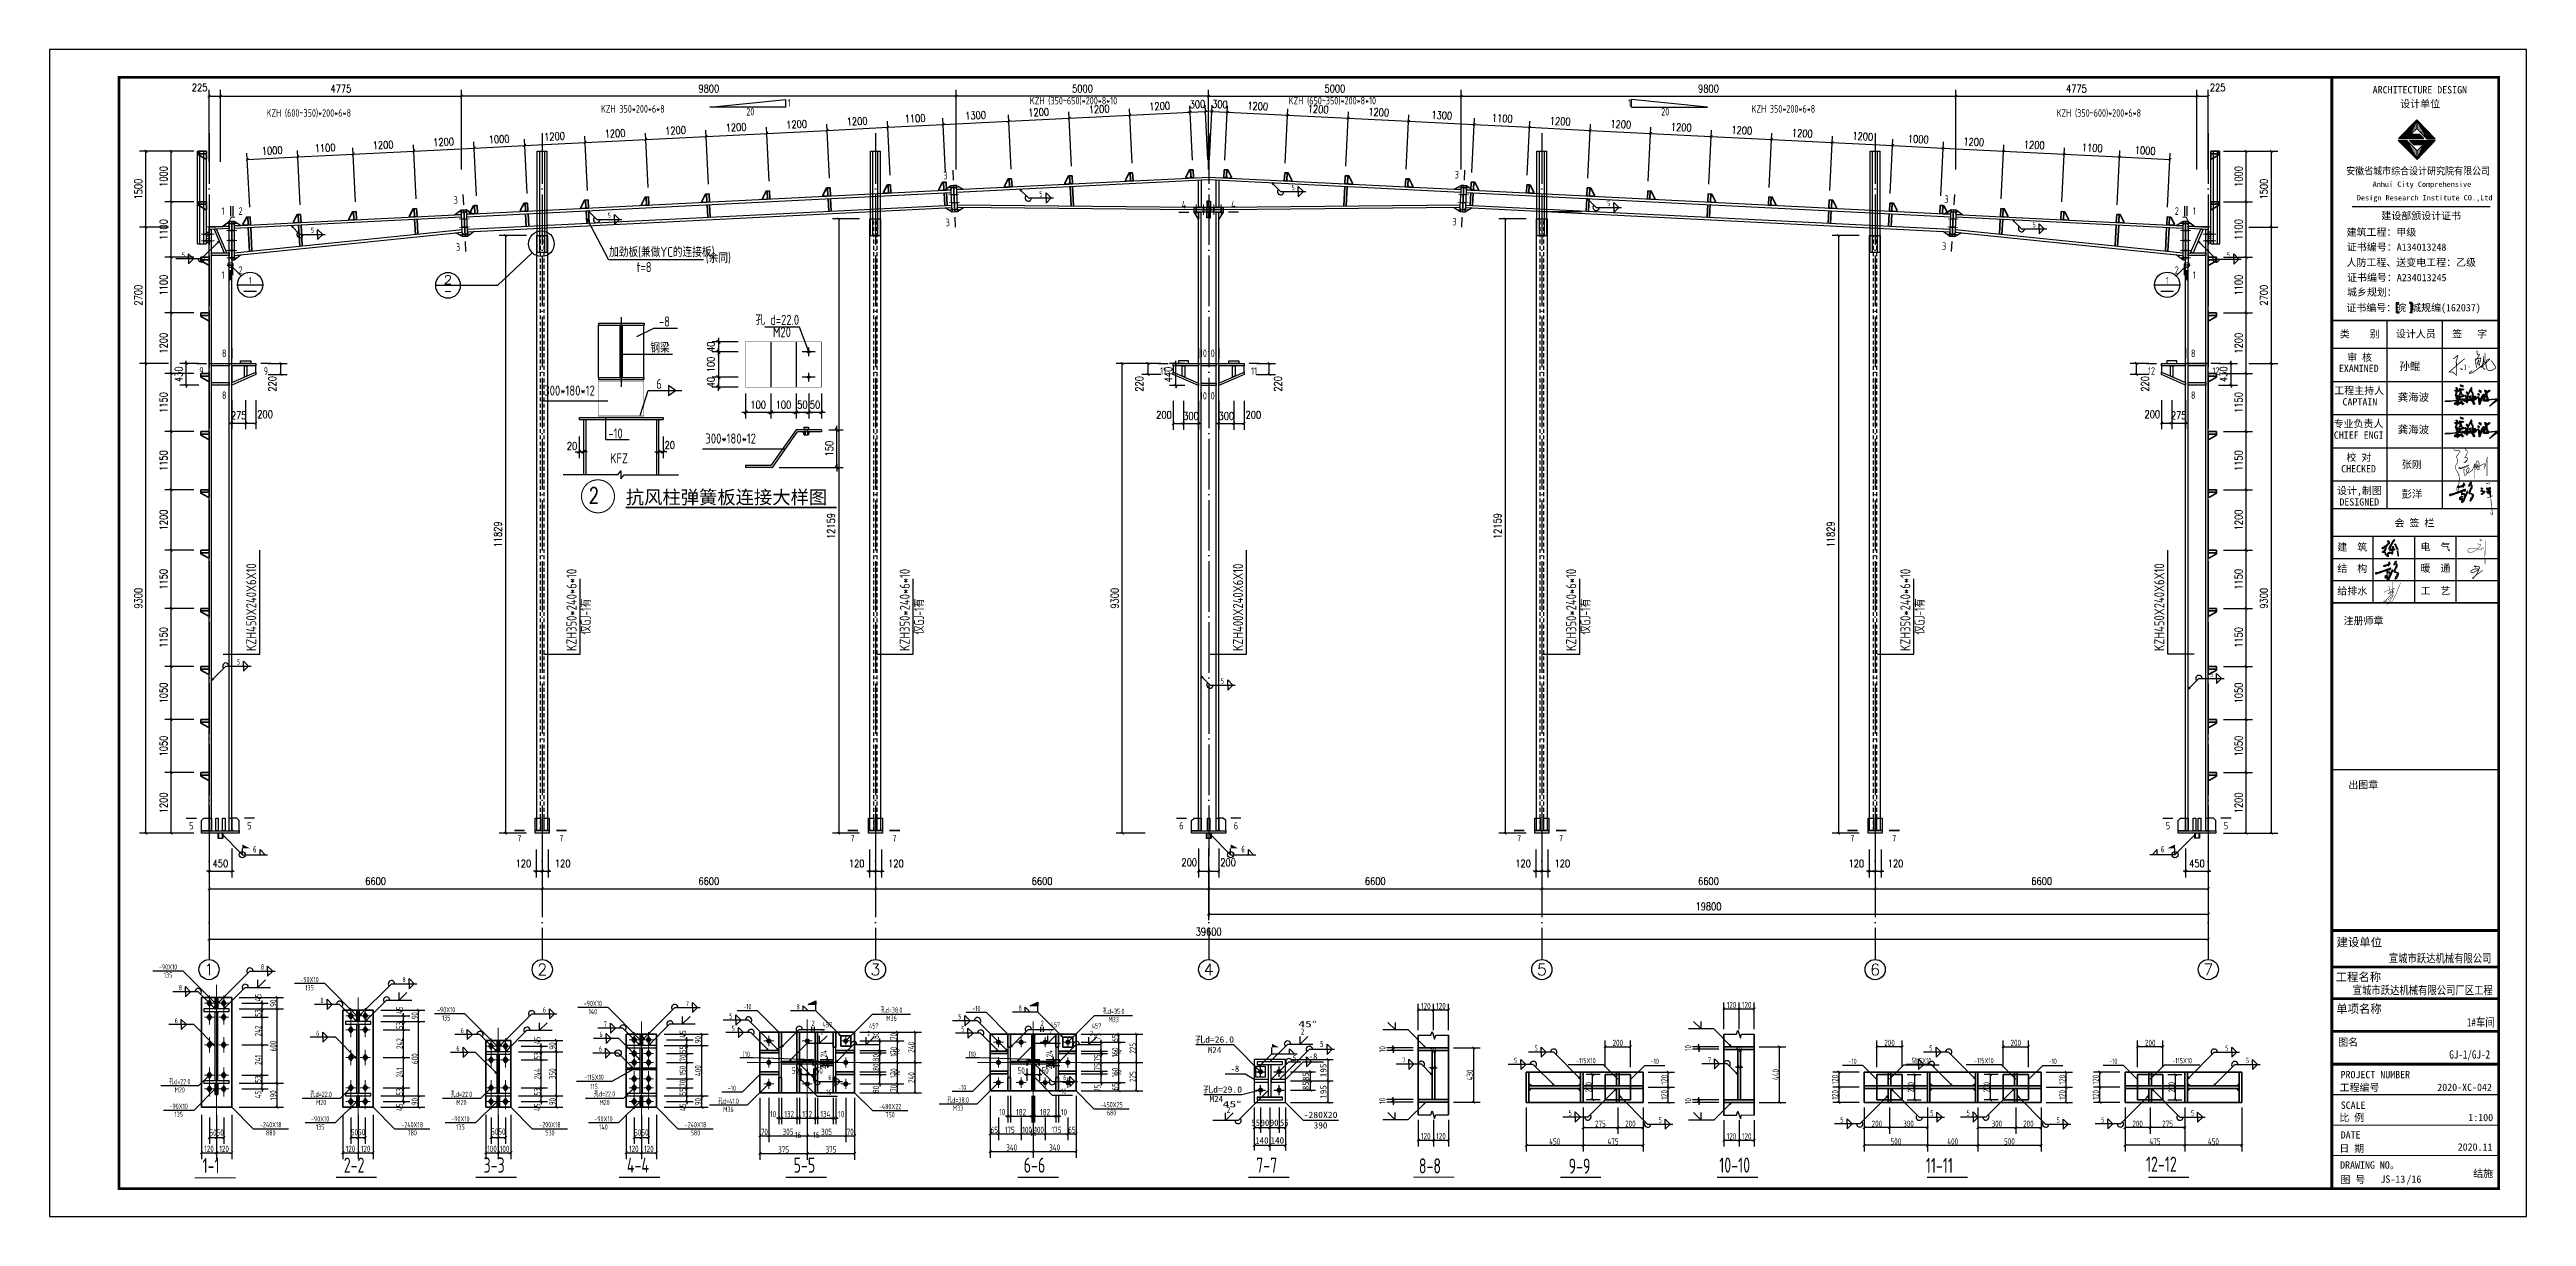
# Model space of a CAD drawing. Extents: x 69728788 to 149766163, y 20718153 to 43663798.
# Drawn here: x 74844841 to 74942961, y 21089365 to 21135565 of the extents above; entities that cross this region are included whole.
import ezdxf
from ezdxf.enums import TextEntityAlignment as Align

# ---------------------------------------------------------------- set-up
doc = ezdxf.new("R2010")
doc.units = 0
doc.header["$LTSCALE"] = 1000
doc.header["$MEASUREMENT"] = 0
for name, pattern in [('4', [5, 1.5, -1, 1.5, -1]), ('6', [8.75, 5, -1.25, 1.25, -1.25]), ('DOTE', [2.42, 2, -0.2, 0.02, -0.2]), ('线型2', [5, 3, -2]), ('线型4', [2.5, 1.5, -1]), ('线型6', [8.75, 5, -1.25, 1.25, -1.25])]:
    doc.linetypes.add(name, pattern=pattern)
doc.layers.get('0').update_dxf_attribs({"linetype": 'CONTINUOUS'})
doc.layers.get('DEFPOINTS').update_dxf_attribs({"linetype": 'CONTINUOUS'})
for name, color, linetype in [('03', 3, 'CONTINUOUS'), ('10', 7, 'CONTINUOUS'), ('1000', 2, 'CONTINUOUS'), ('116', 1, 'CONTINUOUS'), ('14', 2, 'CONTINUOUS'), ('AXIS', 3, 'CONTINUOUS'), ('AXIS_TEXT', 7, 'CONTINUOUS'), ('DIM_SYMB', 3, 'CONTINUOUS'), ('DOTE', 251, 'DOTE'), ('JC', 7, 'CONTINUOUS'), ('PUB_DIM', 3, 'CONTINUOUS'), ('PUB_TEXT', 7, 'CONTINUOUS'), ('PUB_TITLE', 4, 'CONTINUOUS'), ('TEXT', 7, 'CONTINUOUS'), ('图框', 253, 'CONTINUOUS'), ('墙线__粗线', 7, 'CONTINUOUS'), ('字符串标注', 253, 'CONTINUOUS'), ('尺寸标注', 253, 'CONTINUOUS'), ('柱子', 3, 'CONTINUOUS'), ('水平支撑', 4, 'CONTINUOUS'), ('焊缝标注', 253, 'CONTINUOUS'), ('签名', 7, 'CONTINUOUS'), ('索引符号标注', 253, 'CONTINUOUS'), ('线线', 150, 'CONTINUOUS'), ('螺栓孔标注', 253, 'CONTINUOUS'), ('钢板标注', 253, 'CONTINUOUS'), ('门窗', 3, '4')]:
    doc.layers.add(name, color=color, linetype=linetype)
for name, color, linetype, lineweight in [('114', 2, 'CONTINUOUS', 18), ('12', 2, 'CONTINUOUS', 35), ('20', 2, 'CONTINUOUS', 35), ('修改', 7, 'CONTINUOUS', 20), ('层10', 7, 'CONTINUOUS', 35), ('编号标注', 9, 'CONTINUOUS', 18)]:
    doc.layers.add(name, color=color, linetype=linetype, lineweight=lineweight)
doc.styles.add('-黑体', font='simhei.ttf')
doc.styles.add('_HZDX', font='atssdeng.shx', dxfattribs={"width": 0.8, "bigfont": 'atssdchn.shx'})
doc.styles.add('_HZTXT', font='tssdeng.shx', dxfattribs={"width": 0.8, "bigfont": 'tssdchn.shx'})
doc.styles.add('COMP', font='complex', dxfattribs={"bigfont": 'hztxt'})
doc.styles.add('COMPLEX', font='COMPLEX')
doc.styles.add('DIM_FONT', font='SIMPLEX.shx', dxfattribs={"width": 0.8})
doc.styles.add('PC_TEXTSTYLE', font='romans.shx', dxfattribs={"width": 0.8, "bigfont": 'hzfs.shx'})
doc.styles.add('PkpmHz', font='Pkpmeng', dxfattribs={"width": 0.7, "bigfont": 'hztxt'})
doc.styles.add('STYLE-黑体', font='simhei.ttf')
doc.styles.add('TSSD_Rein', font='atssdeng.shx', dxfattribs={"width": 0.7, "bigfont": 'atssdchn.shx'})
doc.styles.add('宋体', font='', dxfattribs={"width": 0.8})
doc.styles.add('黑体', font='simhei.ttf', dxfattribs={"width": 0.6, "height": 4.3})
doc.styles.get('宋体').set_extended_font_data('SimSun')
doc.dimstyles.new('AXIS', dxfattribs={"dimtxt": 300, "dimasz": 1, "dimexe": 250, "dimexo": 300, "dimgap": 150, "dimtad": 1, "dimdec": 0, "dimzin": 0, "dimdsep": 46, "dimtxsty": 'DIM_FONT', "dimsah": 1, "dimcen": 0, "dimclrt": 7, "dimadec": 0, "dimazin": 0, "dimtfac": 1, "dimtdec": 0, "dimtix": 1, "dimtmove": 2, "dimatfit": 3, "dimfxl": 1, "dimtolj": 1, "dimtzin": 0, "dimarcsym": 0})
doc.dimstyles.new('AXIS$0', dxfattribs={"dimtxt": 300, "dimasz": 1, "dimexe": 250, "dimexo": 300, "dimgap": 150, "dimtad": 1, "dimdec": 0, "dimzin": 0, "dimdsep": 46, "dimtxsty": 'DIM_FONT', "dimblk": '_DIMX', "dimblk1": '_DIMX', "dimblk2": '_DIMX', "dimsah": 1, "dimcen": 0.09, "dimclrt": 7, "dimadec": 0, "dimazin": 0, "dimtfac": 1, "dimtdec": 0, "dimtix": 1, "dimtmove": 2, "dimatfit": 3, "dimldrblk": '_DIMX', "dimfxl": 1, "dimtolj": 1, "dimtzin": 0, "dimarcsym": 0})
doc.dimstyles.new('DIMN$0', dxfattribs={"dimtxt": 300, "dimasz": 1, "dimexe": 250, "dimexo": 300, "dimgap": 150, "dimtad": 1, "dimdec": 0, "dimdsep": 46, "dimtxsty": 'DIM_FONT', "dimblk": '_DIMX', "dimcen": 2.5, "dimclrt": 7, "dimadec": 0, "dimazin": 0, "dimtfac": 1, "dimtdec": 0, "dimtix": 1, "dimtmove": 2, "dimatfit": 3, "dimldrblk": '_DIMX', "dimfxl": 1, "dimtolj": 1, "dimtzin": 0, "dimarcsym": 0})
doc.dimstyles.new('Pkpm_1.00', dxfattribs={"dimtxt": 250, "dimasz": 100, "dimexe": 250, "dimexo": 0.0625, "dimgap": 30, "dimtad": 1, "dimdec": 0, "dimrnd": 5, "dimzin": 0, "dimdsep": 46, "dimtxsty": 'PkpmHz', "dimblk1": 'ARCHTICK', "dimblk2": 'ARCHTICK', "dimsah": 1, "dimcen": 0.09, "dimadec": 0, "dimazin": 0, "dimtfac": 1, "dimtdec": 0, "dimtmove": 2, "dimatfit": 1, "dimfxl": 1, "dimtolj": 1, "dimtzin": 0, "dimarcsym": 0})

msp = doc.modelspace()

# ---------------------------------------------------------------- texts
at = {"insert": (74937600.4, 21099422.1), "char_height": 1.833, "width": 32.329, "attachment_point": 1}
msp.add_mtext('宣城嘉怡纸箱包装有限公司', dxfattribs=at)
at = {"layer": '10', "style": 'PkpmHz', "width": 0.77}
for s, rotation, p in [('3', 2.862335, (74880329.9, 21130577.7)), ('3', -2.862396, (74900587.6, 21130607.6)), ('3', 2.862427, (74860929.7, 21129607.7)), ('4', -0.000381, (74889778.4, 21129426.4)), ('4', -0.000381, (74891738.4, 21129426.4)), ('3', -2.861389, (74919987.8, 21129637.6)), ('3', 2.862335, (74880422.8, 21128720)), ('3', -2.862396, (74900494.6, 21128748)), ('3', 2.862427, (74861022.6, 21127750)), ('3', -2.861389, (74919894.9, 21127777.9)), ('12', -0.000061, (74928108.4, 21122838.4)), ('12', -0.000061, (74930658.4, 21122838.4))]:
    msp.add_text(s, height=300, rotation=rotation, dxfattribs=at).set_placement(p, align=Align.MIDDLE_CENTER)
for s, p in [('1', (74851708.4, 21129170.1)), ('2', (74852408.4, 21129170.1)), ('2', (74929108.4, 21129170.1)), ('1', (74929808.4, 21129170.1)), ('1', (74851708.4, 21126632.6)), ('2', (74852408.4, 21126832.6)), ('2', (74929108.4, 21126832.6)), ('1', (74929808.4, 21126632.6)), ('8', (74851758.4, 21123538.4)), ('10', (74890549.6, 21123538.4)), ('10', (74890858.4, 21123538.4)), ('8', (74929758.4, 21123538.4)), ('9', (74850858.4, 21122838.4)), ('9', (74853408.4, 21122838.4)), ('11', (74888958.4, 21122838.4)), ('11', (74892558.4, 21122838.4)), ('8', (74851758.4, 21121878.4)), ('10', (74890549.6, 21121858.4)), ('10', (74890858.4, 21121858.4)), ('8', (74929758.4, 21121878.4)), ('5', (74850458.4, 21104838.4)), ('5', (74852758.4, 21104838.4)), ('6', (74889678.4, 21104838.4)), ('6', (74891838.4, 21104838.4)), ('5', (74928758.4, 21104838.4)), ('5', (74931058.4, 21104838.4))]:
    msp.add_text(s, height=300, dxfattribs=at).set_placement(p, align=Align.MIDDLE_CENTER)
at = {"layer": '10', "style": 'TSSD_Rein', "width": 0.7}
for s, p in [('1-1', (74850904.1, 21091078.3)), ('2-2', (74856496.6, 21091098.3)), ('3-3', (74862033.6, 21091098.3)), ('4-4', (74867713, 21091098.3)), ('5-5', (74874316.5, 21091098.3)), ('6-6', (74883432, 21091098.3)), ('7-7', (74892641.1, 21091098.3)), ('8-8', (74899084.5, 21091067.3)), ('9-9', (74905017.2, 21091056.9)), ('10-10', (74910983.9, 21091098.3)), ('11-11', (74919167.7, 21091085)), ('12-12', (74927887.8, 21091133.6))]:
    msp.add_text(s, height=600, dxfattribs=at).set_placement(p)
at = {"layer": 'AXIS', "linetype": 'ByBlock', "style": 'TSSD_Rein', "width": 0.8}
for s, height, p in [('KZH (600~350)*200*6*8', 300, (74853437.6, 21132904.3)), ('KZH 350*200*6*8', 300, (74866686.6, 21133067.5)), ('KZH (350~650)*200*8*10', 300, (74883674.3, 21133392.2)), ('加劲板(兼做YC的连接板)', 400, (74867003.3, 21127352.2, 288.9)), ('(余同)', 400, (74870836.8, 21127119.9, 188.7)), ('t=8', 400, (74868097.4, 21126752.4, 188.7))]:
    msp.add_text(s, height=height, dxfattribs=at).set_placement(p)
for s, height, rotation, p in [('KZH (650~350)*200*8*10', 300, 0.00003, (74893927.7, 21133392.2)), ('KZH 350*200*6*8', 300, 0.00003, (74912263, 21133067.5)), ('KZH (350~600)*200*6*8', 300, 0.00003, (74924349, 21132904.3)), ('KZH450X240X6X10', 400, 90, (74853030, 21111748.9, -246.9)), ('KZH350*240*6*10', 400, 90, (74865719.3, 21111748.9, -246.9)), ('KZH350*240*6*10', 400, 90, (74878919.3, 21111748.9, -246.9)), ('KZH400X240X6X10', 400, 90, (74892121.5, 21111748.9, -246.9)), ('KZH350*240*6*10', 400, 90, (74905319.3, 21111748.9, -246.9)), ('KZH350*240*6*10', 400, 90, (74918557.2, 21111748.9, -246.9)), ('KZH450X240X6X10', 400, 90, (74928614.7, 21111748.9, -246.9))]:
    msp.add_text(s, height=height, rotation=rotation, dxfattribs=at).set_placement(p)
at = {"layer": 'PUB_TEXT', "style": '_HZTXT', "width": 0.8}
for s, p in [('20', (74872442.5, 21132953.6, 2800)), ('1', (74874083.8, 21133302.7, 2800)), ('1', (74907375.9, 21133302.7, 2800)), ('20', (74908685.7, 21132953.6, 2800))]:
    msp.add_text(s, height=300, dxfattribs=at).set_placement(p)
at = {"layer": 'PUB_TEXT', "style": '_HZDX', "width": 0.7}
for p in [(74866283.3, 21112400.2, -180.9), (74879483.3, 21112400.2, -180.9), (74905883.3, 21112400.2, -180.9), (74919121.1, 21112400.2, -180.9)]:
    msp.add_text('仅GJ-1有', height=400, rotation=90, dxfattribs=at).set_placement(p)
at = {"layer": 'TEXT', "color": 3, "style": '-黑体', "width": 0.8}
for s, height, p in [('宣城市跃达机械有限公司', 330.165, (74937507.5, 21099419.7)), ('宣城市跃达机械有限公司厂区工程', 330.165, (74936078.2, 21098157.8)), ('1#车间', 330.16, (74940600.5, 21096886.5)), ('GJ-1/GJ-2', 330.16, (74939901.7, 21095614.8))]:
    msp.add_text(s, height=height, dxfattribs=at).set_placement(p)
at = {"layer": '图框', "color": 4}
for s, height, style, p in [('ARCHITECTURE DESIGN', 289.238, '黑体', (74936869.6, 21133827.2)), ('设计单位', 289.24, '黑体', (74937960, 21133273.2)), ('Anhui City Comprehensive ', 208.164, '黑体', (74936866.7, 21130129.2)), (' Design Research Institute CO.,Ltd', 208.164, '黑体', (74936077.6, 21129593.6)), ('建设部颁设计证书', 289.24, '黑体', (74937213.3, 21128838.8)), (' 建筑工程：甲级', 289.24, '黑体', (74935638.9, 21128190.6)), ('人防工程、送变电工程：乙级', 289.238, '黑体', (74935832.9, 21126992.2)), ('证书编号：A134013248', 289.238, '黑体', (74935848.1, 21127601.2)), ('证书编号：A234013245', 289.238, '黑体', (74935853.4, 21126393.6)), ('证书编号：皖 城规编(162037)', 289.238, '黑体', (74935828.1, 21125199.6)), ('城乡规划：', 289.24, '黑体', (74935851.3, 21125815.7)), ('孙鲲', 303.7, 'STYLE-黑体', (74937924.6, 21122875.1)), ('龚海波', 303.7, 'STYLE-黑体', (74937859.6, 21121647.7)), ('龚海波', 303.7, 'STYLE-黑体', (74937859.6, 21120365.9)), ('张刚', 289.24, 'STYLE-黑体', (74938023.7, 21118998.1)), ('彭洋', 303.7, 'STYLE-黑体', (74938008.9, 21117814)), ('注册师章', 289.24, '黑体', (74935714.7, 21112804.6)), ('出图章', 289.24, '黑体', (74935905.3, 21106307.1)), ('建设单位', 330, '黑体', (74935439.5, 21100055.4)), ('工程名称', 330, '黑体', (74935402.9, 21098678.7)), ('单项名称', 330, '黑体', (74935424.9, 21097418.3)), ('图名', 289.24, '黑体', (74935501.1, 21096118)), ('工程编号', 289.24, '黑体', (74935557.7, 21094323.5)), ('SCALE', 289.24, '黑体', (74935603.8, 21093624.4)), ('2020-XC-042', 289.238, '宋体', (74939427.9, 21094333.5)), ('比 例', 289.24, '黑体', (74935548, 21093137.2)), ('1:100', 289.24, '宋体', (74940656, 21093138.4)), ('日 期', 289.24, '黑体', (74935548, 21091913.1)), ('DATE', 289.24, '黑体', (74935602.3, 21092449)), ('2020.11', 289.24, '宋体', (74940237.4, 21091970.7)), ('DRAWING NO。', 289.238, '黑体', (74935579.5, 21091255.8)), ('图 号', 289.24, '黑体', (74935589, 21090678.2))]:
    msp.add_text(s, height=height, dxfattribs=dict(at, style=style)).set_placement(p)
at = {"layer": '图框', "color": 4, "style": '黑体', "width": 0.88}
msp.add_text('安徽省城市综合设计研究院有限公司', height=289.238, dxfattribs=at).set_placement((74935817.1, 21130615.4))
at = {"layer": '图框', "color": 0}
for s, height, style, p in [('类    别 ', 289.24, 'STYLE-黑体', (74935566.6, 21124161.6)), ('设计人员', 289.24, 'STYLE-黑体', (74937787.1, 21124161.6)), ('签   字', 289.24, 'STYLE-黑体', (74940019, 21124161.6)), ('审 核', 289.24, 'STYLE-黑体', (74935855.7, 21123232.4)), ('EXAMINED ', 289.24, 'STYLE-黑体', (74935530.4, 21122798)), ('工程主持人', 289.24, 'STYLE-黑体', (74935346.8, 21121922.1)), ('CAPTAIN', 289.24, 'STYLE-黑体', (74935674, 21121472.8)), ('专业负责人', 289.24, 'STYLE-黑体', (74935322.2, 21120607.3)), ('CHIEF ENGI', 289.24, 'STYLE-黑体', (74935330.7, 21120158.1)), ('校 对', 289.24, 'STYLE-黑体', (74935831.1, 21119273.4)), ('CHECKED  ', 289.24, 'STYLE-黑体', (74935620.1, 21118824.2)), ('设计,制图', 289.24, 'STYLE-黑体', (74935456.8, 21117958.7)), ('DESIGNED ', 289.24, 'STYLE-黑体', (74935551.4, 21117509.5)), ('会 签 栏', 289.24, 'STYLE-黑体', (74937735.4, 21116678.7)), ('建  筑', 289.24, 'STYLE-黑体', (74935468.5, 21115722.8)), ('电  气', 289.24, 'STYLE-黑体', (74938765.3, 21115732.4)), ('结  构', 289.24, 'STYLE-黑体', (74935468.5, 21114876.4)), ('暖  通', 289.24, 'STYLE-黑体', (74938765.3, 21114886)), ('给排水', 289.24, 'STYLE-黑体', (74935468.5, 21113982.4)), ('工  艺', 289.24, 'STYLE-黑体', (74938765.3, 21113991.9)), ('PROJECT NUMBER', 289.238, '黑体', (74935596.7, 21094834.8))]:
    msp.add_text(s, height=height, dxfattribs=dict(at, style=style)).set_placement(p)
at = {"layer": '图框', "color": 3, "style": '宋体'}
for s, p in [('JS-13', (74937175.5, 21090698.4)), ('/16', (74938207, 21090698.4)), ('结施', (74940851, 21090923))]:
    msp.add_text(s, height=289.24, dxfattribs=at).set_placement(p)
at = {"layer": '字符串标注', "style": 'PkpmHz', "width": 0.71}
for p in [(74872453.1, 21095682.1), (74881400.6, 21095682.1)]:
    msp.add_text('[10', height=210, dxfattribs=at).set_placement(p, align=Align.CENTER)
at = {"layer": '尺寸标注', "style": '宋体'}
for s, width, p, p2 in [('45°', 1.040628, (74894308, 21096857.7), (74895048, 21096857.7)), ('2', 0.787514, (74894408, 21096557.7), (74894548, 21096557.7)), ('孔d=26.0', 1.082814, (74890222.8, 21096244.4), (74891762.8, 21096244.4)), ('M24', 1.012505, (74890722.8, 21095829.4), (74891262.8, 21095829.4)), ('5', 0.787479, (74895168.2, 21096072.5), (74895308.2, 21096072.5)), ('-8', 0.956257, (74891627.2, 21095092.6), (74891967.2, 21095092.6)), ('5', 0.787514, (74894090.6, 21095512.4), (74894230.6, 21095512.4)), ('孔d=29.0', 1.08281, (74890541.4, 21094265.6), (74892081.4, 21094265.6)), ('M24', 1.012493, (74890793.3, 21093892.1), (74891333.3, 21093892.1)), ('45°', 1.040628, (74891310.6, 21093685.4), (74892050.6, 21093685.4)), ('2', 0.787514, (74891475, 21093463), (74891615, 21093463))]:
    msp.add_text(s, height=250, dxfattribs=dict(at, width=width)).set_placement(p, p2, align=Align.FIT)
at = {"layer": '尺寸标注', "linetype": 'Continuous', "style": '宋体'}
for s, width, p, p2 in [('-8', 0.95624, (74894723, 21095577.7), (74895063, 21095577.7)), ('55', 0.956257, (74892453.9, 21092950.9), (74892793.9, 21092950.9)), ('90', 0.956257, (74892818.1, 21092950.9), (74893158.1, 21092950.9)), ('90', 0.95624, (74893183.1, 21092950.9), (74893523.1, 21092950.9)), ('55', 0.956257, (74893582.8, 21092950.9), (74893922.8, 21092950.9)), ('-280X20', 1.076788, (74894520.7, 21093261.8), (74895860.7, 21093261.8)), ('390', 1.012493, (74894920.7, 21092846.8), (74895460.7, 21092846.8)), ('140', 1.012505, (74892593.1, 21092250.9), (74893133.1, 21092250.9)), ('140', 1.012493, (74893208.1, 21092250.9), (74893748.1, 21092250.9))]:
    msp.add_text(s, height=250, dxfattribs=dict(at, width=width)).set_placement(p, p2, align=Align.FIT)
for s, width, p, p2 in [('85', 0.95625, (74894725.6, 21094733.4), (74894725.6, 21095073.4)), ('195', 1.0125, (74895425.6, 21094875.9), (74895425.6, 21095415.9)), ('85', 0.95625, (74894725.6, 21094368.4), (74894725.6, 21094708.4)), ('195', 1.0125, (74895425.6, 21094025.9), (74895425.6, 21094565.9))]:
    msp.add_text(s, height=250, rotation=90, dxfattribs=dict(at, width=width)).set_placement(p, p2, align=Align.FIT)
at = {"layer": '层10', "style": '宋体', "width": 0.771429}
for p in [(74863459.3, 21104342.7, -848.7), (74865120.3, 21104342.7, -848.7), (74876659.3, 21104342.7, -848.7), (74878320.3, 21104342.7, -848.7), (74903059.3, 21104342.7, -848.7), (74904720.3, 21104342.7, -848.7), (74916259.3, 21104342.7, -848.7), (74917920.3, 21104342.7, -848.7)]:
    msp.add_text('7', height=245, dxfattribs=at).set_placement(p, align=Align.MIDDLE_CENTER)
at = {"layer": '焊缝标注', "style": 'PkpmHz', "width": 0.71}
for s, p in [('5', (74894109.7, 21129995.4)), ('5', (74884114.7, 21129745.5)), ('5', (74906605.8, 21129370.6)), ('5', (74855262.2, 21128302.9)), ('5', (74867015.8, 21128890.6)), ('5', (74923457.2, 21128528)), ('5', (74850149.8, 21127331.5)), ('5', (74850149.8, 21127331.5)), ('5', (74931163.6, 21127328.1)), ('5', (74931163.6, 21127328.1)), ('5', (74852324.3, 21111211.7)), ('5', (74891311, 21110462.5)), ('5', (74930482.8, 21110717.6)), ('8', (74853281.4, 21099136.9)), ('8', (74858885.2, 21098636.9)), ('8', (74850030.1, 21098319.2)), ('8', (74855633.8, 21097819.2)), ('7', (74870108.2, 21097691.2)), ('8', (74874494.1, 21097559.9)), ('6', (74849860.6, 21097016.3)), ('6', (74861190.3, 21096623.6)), ('6', (74864441.6, 21097441.2)), ('7', (74866856.9, 21096873.6)), ('5', (74871832.3, 21097197.3)), ('5', (74871926.6, 21096701.8)), ('2', (74875090.3, 21096905.6)), ('45\x8a', (74875647.8, 21096855.6)), ('45\x8a', (74877490.3, 21096805.6)), ('5', (74880904.7, 21097172.3)), ('5', (74881024.1, 21096676.8)), ('8', (74883291.6, 21097509.9)), ('2', (74884162.7, 21096905.6)), ('45\x8a', (74884682.7, 21096855.6)), ('45\x8a', (74886312.7, 21096805.6)), ('6', (74855464.3, 21096516.3)), ('6', (74861020.8, 21095918.5)), ('6', (74866666.6, 21095888.6)), ('6', (74866687.4, 21096469.1)), ('2', (74875447.8, 21096555.6)), ('2', (74877290.3, 21096505.6)), ('2', (74884482.7, 21096555.6)), ('2', (74886112.7, 21096505.6)), ('5', (74903731.4, 21095924.4)), ('5', (74919371.2, 21095924.4)), ('5', (74931093.8, 21095922.7)), ('6', (74875754.7, 21094759.7)), ('6', (74885060.5, 21094759.7)), ('7', (74898487.3, 21095445.6)), ('5', (74902918.3, 21095437)), ('7', (74910597.9, 21095462.3)), ('5', (74918683.1, 21095437)), ('5', (74931906.6, 21095435.7)), ('5', (74905082.2, 21093358.4)), ('5', (74908644, 21093078)), ('5', (74915847, 21093083.4)), ('5', (74919408.8, 21093353)), ('5', (74920847, 21093358.4)), ('5', (74924408.8, 21093078)), ('5', (74926174.1, 21093083.4)), ('5', (74929736, 21093353))]:
    msp.add_text(s, height=210, dxfattribs=at).set_placement(p, align=Align.CENTER)
at = {"layer": '焊缝标注', "width": 1.119995}
for p, p2 in [((74852899.5, 21103777.8), (74853039.5, 21103777.8)), ((74892049.5, 21103777.8), (74892189.5, 21103777.8)), ((74928477.2, 21103777.8), (74928617.2, 21103777.8))]:
    msp.add_text('6', height=250, dxfattribs=at).set_placement(p, p2, align=Align.FIT)
at = {"layer": '索引符号标注', "style": 'PkpmHz', "width": 0.69}
for p in [(74852786.2, 21126298.8), (74928730.6, 21126298.7)]:
    msp.add_text('1', height=260, dxfattribs=at).set_placement(p, align=Align.CENTER)
at = {"layer": '螺栓孔标注', "style": 'PkpmHz', "width": 0.71}
for s, p in [('孔d=38.0', (74878194, 21097429.1)), ('孔d=35.0', (74886991.4, 21097379.1)), ('孔d=22.0', (74849998, 21094595.5)), ('孔d=22.0', (74855601.8, 21094095.5)), ('孔d=22.0', (74861158.2, 21094095.5)), ('孔d=22.0', (74866824.8, 21094113.8)), ('孔d=41.0', (74871732.7, 21093822)), ('孔d=38.0', (74880830.1, 21093872))]:
    msp.add_text(s, height=210, dxfattribs=at).set_placement(p, align=Align.CENTER)
for s, p in [('M36', (74878194, 21097315.8)), ('M33', (74886991.4, 21097265.8)), ('M20', (74849998, 21094482.3)), ('M20', (74855601.8, 21093982.3)), ('M20', (74861158.2, 21093982.3)), ('M20', (74866824.8, 21093982.3)), ('M36', (74871732.7, 21093708.8)), ('M33', (74880830.1, 21093758.8))]:
    msp.add_text(s, height=210, dxfattribs=at).set_placement(p, align=Align.TOP_CENTER)
at = {"layer": '钢板标注', "style": 'PkpmHz', "width": 0.71}
for s, p in [('-90X10', (74849536.9, 21099138.9)), ('-90X10', (74855140.6, 21098638.9)), ('-90X10', (74866363.6, 21097693.2)), ('-10', (74872485.4, 21097568.4)), ('-90X10', (74860552.4, 21097443.2)), ('-10', (74881557.8, 21097493.4)), ('-115X10', (74866409.7, 21094768.2)), ('-115X10', (74905700.8, 21095428.9)), ('-10', (74908431.7, 21095402.9)), ('-10', (74916265.6, 21095403.9)), ('-115X10', (74918996.5, 21095427.9)), ('-115X10', (74921465.6, 21095428.9)), ('-10', (74924196.5, 21095402.9)), ('-10', (74926592.8, 21095403.9)), ('-115X10', (74929323.7, 21095427.9)), ('-10', (74871874.4, 21094338.1)), ('-16', (74875654.7, 21094184.7)), ('-10', (74880996.8, 21094363.1)), ('-16', (74884960.5, 21094222.2)), ('-450X25', (74886910.5, 21093684.7)), ('-90X10', (74849957.9, 21093622.1)), ('-240X18', (74853604.3, 21092893)), ('-90X10', (74855561.6, 21093122.1)), ('-240X18', (74859208, 21092893)), ('-90X10', (74861118.1, 21093122.1)), ('-200X18', (74864664.5, 21092893)), ('-90X10', (74866784.7, 21093122.1)), ('-240X18', (74870431, 21092893)), ('-480X22', (74878138, 21093609.7))]:
    msp.add_text(s, height=210, dxfattribs=at).set_placement(p, align=Align.CENTER)
for s, p in [('135', (74849536.9, 21099025.7)), ('135', (74855140.6, 21098525.7)), ('135', (74860552.4, 21097330)), ('140', (74866363.6, 21097580)), ('115', (74866409.7, 21094615.6)), ('135', (74849957.9, 21093508.9)), ('135', (74855561.6, 21093008.9)), ('135', (74861118.1, 21093008.9)), ('140', (74866784.7, 21093008.9)), ('750', (74878138, 21093496.5)), ('680', (74886910.5, 21093571.5)), ('880', (74853604.3, 21092779.8)), ('780', (74859208, 21092779.8)), ('530', (74864664.5, 21092779.8)), ('580', (74870431, 21092779.8))]:
    msp.add_text(s, height=210, dxfattribs=at).set_placement(p, align=Align.TOP_CENTER)

# ---------------------------------------------------------------- blocks, each defined once
blk = doc.blocks.new('_ArchTick')
at = {"color": 0, "linetype": 'ByBlock', "const_width": 0.4}
blk.add_lwpolyline([(-0.5, -0.5), (0.5, 0.5)], dxfattribs=at)
blk = doc.blocks.new('*D306')
at = {"layer": 'DEFPOINTS', "color": 0, "linetype": 'Continuous'}
for p in [(74899061, 21093889), (74899661, 21093889), (74899661, 21092389)]:
    blk.add_point(p, dxfattribs=at)
at = {"layer": '尺寸标注', "color": 0, "linetype": 'Continuous', "lineweight": -2}
for p, q in [((74899061, 21093189), (74899061, 21092139)), ((74899661, 21093189), (74899661, 21092139)), ((74899061, 21092389), (74899661, 21092389))]:
    blk.add_line(p, q, dxfattribs=at)
at = {"layer": '尺寸标注', "color": 0, "linetype": 'Continuous', "lineweight": -2, "xscale": 100, "yscale": 100, "zscale": 100, "rotation": 180}
blk.add_blockref('_ArchTick', (74899061, 21092389), dxfattribs=at)
at = {"layer": '尺寸标注', "color": 0, "linetype": 'Continuous', "lineweight": -2, "xscale": 100, "yscale": 100, "zscale": 100}
blk.add_blockref('_ArchTick', (74899661, 21092389), dxfattribs=at)
at = {"layer": '尺寸标注', "color": 0, "linetype": 'Continuous', "insert": (74899361, 21092544), "char_height": 250, "attachment_point": 5, "style": 'PkpmHz'}
blk.add_mtext('\\A1;120', dxfattribs=at)
blk = doc.blocks.new('*D307')
at = {"layer": 'DEFPOINTS', "color": 0, "linetype": 'Continuous'}
for p in [(74899661, 21093889), (74900261, 21093889), (74900261, 21092389)]:
    blk.add_point(p, dxfattribs=at)
at = {"layer": '尺寸标注', "color": 0, "linetype": 'Continuous', "lineweight": -2}
for p, q in [((74899661, 21093189), (74899661, 21092139)), ((74900261, 21093189), (74900261, 21092139)), ((74899661, 21092389), (74900261, 21092389))]:
    blk.add_line(p, q, dxfattribs=at)
at = {"layer": '尺寸标注', "color": 0, "linetype": 'Continuous', "lineweight": -2, "xscale": 100, "yscale": 100, "zscale": 100, "rotation": 180}
blk.add_blockref('_ArchTick', (74899661, 21092389), dxfattribs=at)
at = {"layer": '尺寸标注', "color": 0, "linetype": 'Continuous', "lineweight": -2, "xscale": 100, "yscale": 100, "zscale": 100}
blk.add_blockref('_ArchTick', (74900261, 21092389), dxfattribs=at)
at = {"layer": '尺寸标注', "color": 0, "linetype": 'Continuous', "insert": (74899961, 21092544), "char_height": 250, "attachment_point": 5, "style": 'PkpmHz'}
blk.add_mtext('\\A1;120', dxfattribs=at)
blk = doc.blocks.new('*D308')
at = {"layer": 'DEFPOINTS', "color": 0, "linetype": 'Continuous'}
for p in [(74899661, 21097539), (74899061, 21096039), (74899661, 21096039)]:
    blk.add_point(p, dxfattribs=at)
at = {"layer": '尺寸标注', "color": 0, "linetype": 'Continuous', "lineweight": -2}
for p, q in [((74899061, 21096739), (74899061, 21097789)), ((74899661, 21096739), (74899661, 21097789)), ((74899061, 21097539), (74899661, 21097539))]:
    blk.add_line(p, q, dxfattribs=at)
at = {"layer": '尺寸标注', "color": 0, "linetype": 'Continuous', "lineweight": -2, "xscale": 100, "yscale": 100, "zscale": 100, "rotation": 180}
blk.add_blockref('_ArchTick', (74899061, 21097539), dxfattribs=at)
at = {"layer": '尺寸标注', "color": 0, "linetype": 'Continuous', "lineweight": -2, "xscale": 100, "yscale": 100, "zscale": 100}
blk.add_blockref('_ArchTick', (74899661, 21097539), dxfattribs=at)
at = {"layer": '尺寸标注', "color": 0, "linetype": 'Continuous', "insert": (74899361, 21097694), "char_height": 250, "attachment_point": 5, "style": 'PkpmHz'}
blk.add_mtext('\\A1;120', dxfattribs=at)
blk = doc.blocks.new('*D309')
at = {"layer": 'DEFPOINTS', "color": 0, "linetype": 'Continuous'}
for p in [(74900261, 21097539), (74899661, 21096039), (74900261, 21096039)]:
    blk.add_point(p, dxfattribs=at)
at = {"layer": '尺寸标注', "color": 0, "linetype": 'Continuous', "lineweight": -2}
for p, q in [((74899661, 21096739), (74899661, 21097789)), ((74900261, 21096739), (74900261, 21097789)), ((74899661, 21097539), (74900261, 21097539))]:
    blk.add_line(p, q, dxfattribs=at)
at = {"layer": '尺寸标注', "color": 0, "linetype": 'Continuous', "lineweight": -2, "xscale": 100, "yscale": 100, "zscale": 100, "rotation": 180}
blk.add_blockref('_ArchTick', (74899661, 21097539), dxfattribs=at)
at = {"layer": '尺寸标注', "color": 0, "linetype": 'Continuous', "lineweight": -2, "xscale": 100, "yscale": 100, "zscale": 100}
blk.add_blockref('_ArchTick', (74900261, 21097539), dxfattribs=at)
at = {"layer": '尺寸标注', "color": 0, "linetype": 'Continuous', "insert": (74899961, 21097694), "char_height": 250, "attachment_point": 5, "style": 'PkpmHz'}
blk.add_mtext('\\A1;120', dxfattribs=at)
blk = doc.blocks.new('*D310')
at = {"layer": 'DEFPOINTS', "color": 0, "linetype": 'Continuous'}
for p in [(74899611, 21095252), (74899711, 21095252), (74899711, 21095252)]:
    blk.add_point(p, dxfattribs=at)
at = {"layer": '尺寸标注', "color": 0, "linetype": 'Continuous', "lineweight": -2}
for p, q in [((74899611, 21095252), (74899511, 21095252)), ((74899611, 21095252), (74899611, 21095502)), ((74899611, 21095252), (74899711, 21095252)), ((74899711, 21095252), (74899711, 21095502)), ((74899711, 21095252), (74899811, 21095252))]:
    blk.add_line(p, q, dxfattribs=at)
at = {"layer": '尺寸标注', "color": 0, "linetype": 'Continuous', "lineweight": -2, "xscale": 100, "yscale": 100, "zscale": 100}
blk.add_blockref('_ArchTick', (74899611, 21095252), dxfattribs=at)
at = {"layer": '尺寸标注', "color": 0, "linetype": 'Continuous', "lineweight": -2, "xscale": 100, "yscale": 100, "zscale": 100, "rotation": 180}
blk.add_blockref('_ArchTick', (74899711, 21095252), dxfattribs=at)
at = {"layer": '尺寸标注', "color": 0, "linetype": 'Continuous', "insert": (74899661, 21095922), "char_height": 250, "attachment_point": 5, "style": 'PkpmHz'}
blk.add_mtext('\\A1;10', dxfattribs=at)
blk = doc.blocks.new('*D311')
at = {"layer": 'DEFPOINTS', "color": 0, "linetype": 'Continuous'}
for p in [(74900261, 21096039), (74901261, 21096039), (74900261, 21093889)]:
    blk.add_point(p, dxfattribs=at)
at = {"layer": '尺寸标注', "color": 0, "linetype": 'Continuous', "lineweight": -2}
for p, q in [((74900461, 21096039), (74901511, 21096039)), ((74901261, 21093889), (74901261, 21096039)), ((74900461, 21093889), (74901511, 21093889))]:
    blk.add_line(p, q, dxfattribs=at)
at = {"layer": '尺寸标注', "color": 0, "linetype": 'Continuous', "lineweight": -2, "xscale": 100, "yscale": 100, "zscale": 100}
for p, rotation in [((74901261, 21096039), 90), ((74901261, 21093889), 270)]:
    blk.add_blockref('_ArchTick', p, dxfattribs=dict(at, rotation=rotation))
at = {"layer": '尺寸标注', "color": 0, "linetype": 'Continuous', "insert": (74901106, 21094964), "char_height": 250, "attachment_point": 5, "rotation": 90, "style": 'PkpmHz'}
blk.add_mtext('\\A1;430', dxfattribs=at)
blk = doc.blocks.new('*D312')
at = {"layer": 'DEFPOINTS', "color": 0, "linetype": 'Continuous'}
for p in [(74898061, 21093989), (74899061, 21093989), (74899061, 21093889)]:
    blk.add_point(p, dxfattribs=at)
at = {"layer": '尺寸标注', "color": 0, "linetype": 'Continuous', "lineweight": -2}
for p, q in [((74898861, 21093989), (74897811, 21093989)), ((74898861, 21093889), (74897811, 21093889)), ((74898061, 21093989), (74898061, 21094089)), ((74898061, 21093889), (74898061, 21093989)), ((74898061, 21093889), (74898061, 21093789))]:
    blk.add_line(p, q, dxfattribs=at)
at = {"layer": '尺寸标注', "color": 0, "linetype": 'Continuous', "lineweight": -2, "xscale": 100, "yscale": 100, "zscale": 100}
for p, rotation in [((74898061, 21093989), 270), ((74898061, 21093889), 90)]:
    blk.add_blockref('_ArchTick', p, dxfattribs=dict(at, rotation=rotation))
at = {"layer": '尺寸标注', "color": 0, "linetype": 'Continuous', "insert": (74897641, 21093939), "char_height": 250, "attachment_point": 5, "rotation": 90, "style": 'PkpmHz'}
blk.add_mtext('\\A1;10', dxfattribs=at)
blk = doc.blocks.new('*D313')
at = {"layer": 'DEFPOINTS', "color": 0, "linetype": 'Continuous'}
for p in [(74898061, 21096039), (74899061, 21096039), (74899061, 21095939)]:
    blk.add_point(p, dxfattribs=at)
at = {"layer": '尺寸标注', "color": 0, "linetype": 'Continuous', "lineweight": -2}
for p, q in [((74898861, 21096039), (74897811, 21096039)), ((74898861, 21095939), (74897811, 21095939)), ((74898061, 21096039), (74898061, 21096139)), ((74898061, 21095939), (74898061, 21096039)), ((74898061, 21095939), (74898061, 21095839))]:
    blk.add_line(p, q, dxfattribs=at)
at = {"layer": '尺寸标注', "color": 0, "linetype": 'Continuous', "lineweight": -2, "xscale": 100, "yscale": 100, "zscale": 100}
for p, rotation in [((74898061, 21096039), 270), ((74898061, 21095939), 90)]:
    blk.add_blockref('_ArchTick', p, dxfattribs=dict(at, rotation=rotation))
at = {"layer": '尺寸标注', "color": 0, "linetype": 'Continuous', "insert": (74897641, 21095989), "char_height": 250, "attachment_point": 5, "rotation": 90, "style": 'PkpmHz'}
blk.add_mtext('\\A1;10', dxfattribs=at)
blk = doc.blocks.new('*D314')
at = {"layer": 'DEFPOINTS', "color": 0, "linetype": 'Continuous'}
for p in [(74907466, 21096081), (74906466, 21095081), (74907466, 21095081)]:
    blk.add_point(p, dxfattribs=at)
at = {"layer": '尺寸标注', "color": 0, "linetype": 'Continuous', "lineweight": -2}
for p, q in [((74906466, 21095281), (74906466, 21096331)), ((74906466, 21096081), (74907466, 21096081)), ((74907466, 21095281), (74907466, 21096331))]:
    blk.add_line(p, q, dxfattribs=at)
at = {"layer": '尺寸标注', "color": 0, "linetype": 'Continuous', "lineweight": -2, "xscale": 100, "yscale": 100, "zscale": 100, "rotation": 180}
blk.add_blockref('_ArchTick', (74906466, 21096081), dxfattribs=at)
at = {"layer": '尺寸标注', "color": 0, "linetype": 'Continuous', "lineweight": -2, "xscale": 100, "yscale": 100, "zscale": 100}
blk.add_blockref('_ArchTick', (74907466, 21096081), dxfattribs=at)
at = {"layer": '尺寸标注', "color": 0, "linetype": 'Continuous', "insert": (74906966, 21096236), "char_height": 250, "attachment_point": 5, "style": 'PkpmHz'}
blk.add_mtext('\\A1;200', dxfattribs=at)
blk = doc.blocks.new('*D315')
at = {"layer": 'DEFPOINTS', "color": 0, "linetype": 'Continuous'}
for p in [(74905591, 21093881), (74906966, 21093881), (74906966, 21092881)]:
    blk.add_point(p, dxfattribs=at)
at = {"layer": '尺寸标注', "color": 0, "linetype": 'Continuous', "lineweight": -2}
for p, q in [((74905591, 21093681), (74905591, 21092631)), ((74905591, 21092881), (74906966, 21092881)), ((74906966, 21093681), (74906966, 21092631))]:
    blk.add_line(p, q, dxfattribs=at)
at = {"layer": '尺寸标注', "color": 0, "linetype": 'Continuous', "lineweight": -2, "xscale": 100, "yscale": 100, "zscale": 100, "rotation": 180}
blk.add_blockref('_ArchTick', (74905591, 21092881), dxfattribs=at)
at = {"layer": '尺寸标注', "color": 0, "linetype": 'Continuous', "lineweight": -2, "xscale": 100, "yscale": 100, "zscale": 100}
blk.add_blockref('_ArchTick', (74906966, 21092881), dxfattribs=at)
at = {"layer": '尺寸标注', "color": 0, "linetype": 'Continuous', "insert": (74906278, 21093036), "char_height": 250, "attachment_point": 5, "style": 'PkpmHz'}
blk.add_mtext('\\A1;275', dxfattribs=at)
blk = doc.blocks.new('*D316')
at = {"layer": 'DEFPOINTS', "color": 0, "linetype": 'Continuous'}
for p in [(74906966, 21093881), (74907966, 21093881), (74907966, 21092881)]:
    blk.add_point(p, dxfattribs=at)
at = {"layer": '尺寸标注', "color": 0, "linetype": 'Continuous', "lineweight": -2}
for p, q in [((74906966, 21093681), (74906966, 21092631)), ((74906966, 21092881), (74907966, 21092881)), ((74907966, 21093681), (74907966, 21092631))]:
    blk.add_line(p, q, dxfattribs=at)
at = {"layer": '尺寸标注', "color": 0, "linetype": 'Continuous', "lineweight": -2, "xscale": 100, "yscale": 100, "zscale": 100, "rotation": 180}
blk.add_blockref('_ArchTick', (74906966, 21092881), dxfattribs=at)
at = {"layer": '尺寸标注', "color": 0, "linetype": 'Continuous', "lineweight": -2, "xscale": 100, "yscale": 100, "zscale": 100}
blk.add_blockref('_ArchTick', (74907966, 21092881), dxfattribs=at)
at = {"layer": '尺寸标注', "color": 0, "linetype": 'Continuous', "insert": (74907466, 21093036), "char_height": 250, "attachment_point": 5, "style": 'PkpmHz'}
blk.add_mtext('\\A1;200', dxfattribs=at)
blk = doc.blocks.new('*D317')
at = {"layer": 'DEFPOINTS', "color": 0, "linetype": 'Continuous'}
for p in [(74903341, 21093881), (74905591, 21093881), (74905591, 21092181)]:
    blk.add_point(p, dxfattribs=at)
at = {"layer": '尺寸标注', "color": 0, "linetype": 'Continuous', "lineweight": -2}
for p, q in [((74903341, 21093681), (74903341, 21091931)), ((74905591, 21093681), (74905591, 21091931)), ((74903341, 21092181), (74905591, 21092181))]:
    blk.add_line(p, q, dxfattribs=at)
at = {"layer": '尺寸标注', "color": 0, "linetype": 'Continuous', "lineweight": -2, "xscale": 100, "yscale": 100, "zscale": 100, "rotation": 180}
blk.add_blockref('_ArchTick', (74903341, 21092181), dxfattribs=at)
at = {"layer": '尺寸标注', "color": 0, "linetype": 'Continuous', "lineweight": -2, "xscale": 100, "yscale": 100, "zscale": 100}
blk.add_blockref('_ArchTick', (74905591, 21092181), dxfattribs=at)
at = {"layer": '尺寸标注', "color": 0, "linetype": 'Continuous', "insert": (74904466, 21092336), "char_height": 250, "attachment_point": 5, "style": 'PkpmHz'}
blk.add_mtext('\\A1;450', dxfattribs=at)
blk = doc.blocks.new('*D318')
at = {"layer": 'DEFPOINTS', "color": 0, "linetype": 'Continuous'}
for p in [(74905591, 21093881), (74907966, 21093881), (74907966, 21092181)]:
    blk.add_point(p, dxfattribs=at)
at = {"layer": '尺寸标注', "color": 0, "linetype": 'Continuous', "lineweight": -2}
for p, q in [((74905591, 21093681), (74905591, 21091931)), ((74907966, 21093681), (74907966, 21091931)), ((74905591, 21092181), (74907966, 21092181))]:
    blk.add_line(p, q, dxfattribs=at)
at = {"layer": '尺寸标注', "color": 0, "linetype": 'Continuous', "lineweight": -2, "xscale": 100, "yscale": 100, "zscale": 100, "rotation": 180}
blk.add_blockref('_ArchTick', (74905591, 21092181), dxfattribs=at)
at = {"layer": '尺寸标注', "color": 0, "linetype": 'Continuous', "lineweight": -2, "xscale": 100, "yscale": 100, "zscale": 100}
blk.add_blockref('_ArchTick', (74907966, 21092181), dxfattribs=at)
at = {"layer": '尺寸标注', "color": 0, "linetype": 'Continuous', "insert": (74906778, 21092336), "char_height": 250, "attachment_point": 5, "style": 'PkpmHz'}
blk.add_mtext('\\A1;475', dxfattribs=at)
blk = doc.blocks.new('*D319')
at = {"layer": 'DEFPOINTS', "color": 0, "linetype": 'Continuous'}
for p in [(74905966, 21094981), (74906466, 21094981), (74906466, 21093981)]:
    blk.add_point(p, dxfattribs=at)
at = {"layer": '尺寸标注', "color": 0, "linetype": 'Continuous', "lineweight": -2}
for p, q in [((74906266, 21094981), (74905716, 21094981)), ((74905966, 21093981), (74905966, 21094981)), ((74906266, 21093981), (74905716, 21093981))]:
    blk.add_line(p, q, dxfattribs=at)
at = {"layer": '尺寸标注', "color": 0, "linetype": 'Continuous', "lineweight": -2, "xscale": 100, "yscale": 100, "zscale": 100}
for p, rotation in [((74905966, 21094981), 90), ((74905966, 21093981), 270)]:
    blk.add_blockref('_ArchTick', p, dxfattribs=dict(at, rotation=rotation))
at = {"layer": '尺寸标注', "color": 0, "linetype": 'Continuous', "insert": (74905811, 21094481), "char_height": 250, "attachment_point": 5, "rotation": 90, "style": 'PkpmHz'}
blk.add_mtext('\\A1;200', dxfattribs=at)
blk = doc.blocks.new('*D320')
at = {"layer": 'DEFPOINTS', "color": 0, "linetype": 'Continuous'}
for p in [(74907966, 21094481), (74907966, 21093881), (74908966, 21094481)]:
    blk.add_point(p, dxfattribs=at)
at = {"layer": '尺寸标注', "color": 0, "linetype": 'Continuous', "lineweight": -2}
for p, q in [((74908166, 21094481), (74909216, 21094481)), ((74908166, 21093881), (74909216, 21093881)), ((74908966, 21093881), (74908966, 21094481))]:
    blk.add_line(p, q, dxfattribs=at)
at = {"layer": '尺寸标注', "color": 0, "linetype": 'Continuous', "lineweight": -2, "xscale": 100, "yscale": 100, "zscale": 100}
for p, rotation in [((74908966, 21094481), 90), ((74908966, 21093881), 270)]:
    blk.add_blockref('_ArchTick', p, dxfattribs=dict(at, rotation=rotation))
at = {"layer": '尺寸标注', "color": 0, "linetype": 'Continuous', "insert": (74908811, 21094181), "char_height": 250, "attachment_point": 5, "rotation": 90, "style": 'PkpmHz'}
blk.add_mtext('\\A1;120', dxfattribs=at)
blk = doc.blocks.new('*D321')
at = {"layer": 'DEFPOINTS', "color": 0, "linetype": 'Continuous'}
for p in [(74907966, 21095081), (74908966, 21095081), (74907966, 21094481)]:
    blk.add_point(p, dxfattribs=at)
at = {"layer": '尺寸标注', "color": 0, "linetype": 'Continuous', "lineweight": -2}
for p, q in [((74908166, 21095081), (74909216, 21095081)), ((74908966, 21094481), (74908966, 21095081)), ((74908166, 21094481), (74909216, 21094481))]:
    blk.add_line(p, q, dxfattribs=at)
at = {"layer": '尺寸标注', "color": 0, "linetype": 'Continuous', "lineweight": -2, "xscale": 100, "yscale": 100, "zscale": 100}
for p, rotation in [((74908966, 21095081), 90), ((74908966, 21094481), 270)]:
    blk.add_blockref('_ArchTick', p, dxfattribs=dict(at, rotation=rotation))
at = {"layer": '尺寸标注', "color": 0, "linetype": 'Continuous', "insert": (74908811, 21094781), "char_height": 250, "attachment_point": 5, "rotation": 90, "style": 'PkpmHz'}
blk.add_mtext('\\A1;120', dxfattribs=at)
blk = doc.blocks.new('*D322')
at = {"layer": 'DEFPOINTS', "color": 0, "linetype": 'Continuous'}
for p in [(74911172, 21093881), (74911772, 21093881), (74911772, 21092381)]:
    blk.add_point(p, dxfattribs=at)
at = {"layer": '尺寸标注', "color": 0, "linetype": 'Continuous', "lineweight": -2}
for p, q in [((74911172, 21093181), (74911172, 21092131)), ((74911772, 21093181), (74911772, 21092131)), ((74911172, 21092381), (74911772, 21092381))]:
    blk.add_line(p, q, dxfattribs=at)
at = {"layer": '尺寸标注', "color": 0, "linetype": 'Continuous', "lineweight": -2, "xscale": 100, "yscale": 100, "zscale": 100, "rotation": 180}
blk.add_blockref('_ArchTick', (74911172, 21092381), dxfattribs=at)
at = {"layer": '尺寸标注', "color": 0, "linetype": 'Continuous', "lineweight": -2, "xscale": 100, "yscale": 100, "zscale": 100}
blk.add_blockref('_ArchTick', (74911772, 21092381), dxfattribs=at)
at = {"layer": '尺寸标注', "color": 0, "linetype": 'Continuous', "insert": (74911472, 21092536), "char_height": 250, "attachment_point": 5, "style": 'PkpmHz'}
blk.add_mtext('\\A1;120', dxfattribs=at)
blk = doc.blocks.new('*D323')
at = {"layer": 'DEFPOINTS', "color": 0, "linetype": 'Continuous'}
for p in [(74911772, 21093881), (74912372, 21093881), (74912372, 21092381)]:
    blk.add_point(p, dxfattribs=at)
at = {"layer": '尺寸标注', "color": 0, "linetype": 'Continuous', "lineweight": -2}
for p, q in [((74911772, 21093181), (74911772, 21092131)), ((74912372, 21093181), (74912372, 21092131)), ((74911772, 21092381), (74912372, 21092381))]:
    blk.add_line(p, q, dxfattribs=at)
at = {"layer": '尺寸标注', "color": 0, "linetype": 'Continuous', "lineweight": -2, "xscale": 100, "yscale": 100, "zscale": 100, "rotation": 180}
blk.add_blockref('_ArchTick', (74911772, 21092381), dxfattribs=at)
at = {"layer": '尺寸标注', "color": 0, "linetype": 'Continuous', "lineweight": -2, "xscale": 100, "yscale": 100, "zscale": 100}
blk.add_blockref('_ArchTick', (74912372, 21092381), dxfattribs=at)
at = {"layer": '尺寸标注', "color": 0, "linetype": 'Continuous', "insert": (74912072, 21092536), "char_height": 250, "attachment_point": 5, "style": 'PkpmHz'}
blk.add_mtext('\\A1;120', dxfattribs=at)
blk = doc.blocks.new('*D324')
at = {"layer": 'DEFPOINTS', "color": 0, "linetype": 'Continuous'}
for p in [(74911772, 21097581), (74911172, 21096081), (74911772, 21096081)]:
    blk.add_point(p, dxfattribs=at)
at = {"layer": '尺寸标注', "color": 0, "linetype": 'Continuous', "lineweight": -2}
for p, q in [((74911172, 21096781), (74911172, 21097831)), ((74911772, 21096781), (74911772, 21097831)), ((74911172, 21097581), (74911772, 21097581))]:
    blk.add_line(p, q, dxfattribs=at)
at = {"layer": '尺寸标注', "color": 0, "linetype": 'Continuous', "lineweight": -2, "xscale": 100, "yscale": 100, "zscale": 100, "rotation": 180}
blk.add_blockref('_ArchTick', (74911172, 21097581), dxfattribs=at)
at = {"layer": '尺寸标注', "color": 0, "linetype": 'Continuous', "lineweight": -2, "xscale": 100, "yscale": 100, "zscale": 100}
blk.add_blockref('_ArchTick', (74911772, 21097581), dxfattribs=at)
at = {"layer": '尺寸标注', "color": 0, "linetype": 'Continuous', "insert": (74911472, 21097736), "char_height": 250, "attachment_point": 5, "style": 'PkpmHz'}
blk.add_mtext('\\A1;120', dxfattribs=at)
blk = doc.blocks.new('*D325')
at = {"layer": 'DEFPOINTS', "color": 0, "linetype": 'Continuous'}
for p in [(74912372, 21097581), (74911772, 21096081), (74912372, 21096081)]:
    blk.add_point(p, dxfattribs=at)
at = {"layer": '尺寸标注', "color": 0, "linetype": 'Continuous', "lineweight": -2}
for p, q in [((74911772, 21096781), (74911772, 21097831)), ((74912372, 21096781), (74912372, 21097831)), ((74911772, 21097581), (74912372, 21097581))]:
    blk.add_line(p, q, dxfattribs=at)
at = {"layer": '尺寸标注', "color": 0, "linetype": 'Continuous', "lineweight": -2, "xscale": 100, "yscale": 100, "zscale": 100, "rotation": 180}
blk.add_blockref('_ArchTick', (74911772, 21097581), dxfattribs=at)
at = {"layer": '尺寸标注', "color": 0, "linetype": 'Continuous', "lineweight": -2, "xscale": 100, "yscale": 100, "zscale": 100}
blk.add_blockref('_ArchTick', (74912372, 21097581), dxfattribs=at)
at = {"layer": '尺寸标注', "color": 0, "linetype": 'Continuous', "insert": (74912072, 21097736), "char_height": 250, "attachment_point": 5, "style": 'PkpmHz'}
blk.add_mtext('\\A1;120', dxfattribs=at)
blk = doc.blocks.new('*D326')
at = {"layer": 'DEFPOINTS', "color": 0, "linetype": 'Continuous'}
for p in [(74911722, 21095281), (74911822, 21095281), (74911822, 21095281)]:
    blk.add_point(p, dxfattribs=at)
at = {"layer": '尺寸标注', "color": 0, "linetype": 'Continuous', "lineweight": -2}
for p, q in [((74911722, 21095281), (74911622, 21095281)), ((74911722, 21095281), (74911722, 21095531)), ((74911722, 21095281), (74911822, 21095281)), ((74911822, 21095281), (74911822, 21095531)), ((74911822, 21095281), (74911922, 21095281))]:
    blk.add_line(p, q, dxfattribs=at)
at = {"layer": '尺寸标注', "color": 0, "linetype": 'Continuous', "lineweight": -2, "xscale": 100, "yscale": 100, "zscale": 100}
blk.add_blockref('_ArchTick', (74911722, 21095281), dxfattribs=at)
at = {"layer": '尺寸标注', "color": 0, "linetype": 'Continuous', "lineweight": -2, "xscale": 100, "yscale": 100, "zscale": 100, "rotation": 180}
blk.add_blockref('_ArchTick', (74911822, 21095281), dxfattribs=at)
at = {"layer": '尺寸标注', "color": 0, "linetype": 'Continuous', "insert": (74911772, 21095951), "char_height": 250, "attachment_point": 5, "style": 'PkpmHz'}
blk.add_mtext('\\A1;10', dxfattribs=at)
blk = doc.blocks.new('*D327')
at = {"layer": 'DEFPOINTS', "color": 0, "linetype": 'Continuous'}
for p in [(74912372, 21096081), (74913372, 21096081), (74912372, 21093881)]:
    blk.add_point(p, dxfattribs=at)
at = {"layer": '尺寸标注', "color": 0, "linetype": 'Continuous', "lineweight": -2}
for p, q in [((74912572, 21096081), (74913622, 21096081)), ((74913372, 21093881), (74913372, 21096081)), ((74912572, 21093881), (74913622, 21093881))]:
    blk.add_line(p, q, dxfattribs=at)
at = {"layer": '尺寸标注', "color": 0, "linetype": 'Continuous', "lineweight": -2, "xscale": 100, "yscale": 100, "zscale": 100}
for p, rotation in [((74913372, 21096081), 90), ((74913372, 21093881), 270)]:
    blk.add_blockref('_ArchTick', p, dxfattribs=dict(at, rotation=rotation))
at = {"layer": '尺寸标注', "color": 0, "linetype": 'Continuous', "insert": (74913217, 21094981), "char_height": 250, "attachment_point": 5, "rotation": 90, "style": 'PkpmHz'}
blk.add_mtext('\\A1;440', dxfattribs=at)
blk = doc.blocks.new('*D328')
at = {"layer": 'DEFPOINTS', "color": 0, "linetype": 'Continuous'}
for p in [(74910172, 21093981), (74911172, 21093981), (74911172, 21093881)]:
    blk.add_point(p, dxfattribs=at)
at = {"layer": '尺寸标注', "color": 0, "linetype": 'Continuous', "lineweight": -2}
for p, q in [((74910972, 21093981), (74909922, 21093981)), ((74910972, 21093881), (74909922, 21093881)), ((74910172, 21093981), (74910172, 21094081)), ((74910172, 21093881), (74910172, 21093981)), ((74910172, 21093881), (74910172, 21093781))]:
    blk.add_line(p, q, dxfattribs=at)
at = {"layer": '尺寸标注', "color": 0, "linetype": 'Continuous', "lineweight": -2, "xscale": 100, "yscale": 100, "zscale": 100}
for p, rotation in [((74910172, 21093981), 270), ((74910172, 21093881), 90)]:
    blk.add_blockref('_ArchTick', p, dxfattribs=dict(at, rotation=rotation))
at = {"layer": '尺寸标注', "color": 0, "linetype": 'Continuous', "insert": (74909752, 21093931), "char_height": 250, "attachment_point": 5, "rotation": 90, "style": 'PkpmHz'}
blk.add_mtext('\\A1;10', dxfattribs=at)
blk = doc.blocks.new('*D329')
at = {"layer": 'DEFPOINTS', "color": 0, "linetype": 'Continuous'}
for p in [(74910172, 21096081), (74911172, 21096081), (74911172, 21095981)]:
    blk.add_point(p, dxfattribs=at)
at = {"layer": '尺寸标注', "color": 0, "linetype": 'Continuous', "lineweight": -2}
for p, q in [((74910972, 21096081), (74909922, 21096081)), ((74910972, 21095981), (74909922, 21095981)), ((74910172, 21096081), (74910172, 21096181)), ((74910172, 21095981), (74910172, 21096081)), ((74910172, 21095981), (74910172, 21095881))]:
    blk.add_line(p, q, dxfattribs=at)
at = {"layer": '尺寸标注', "color": 0, "linetype": 'Continuous', "lineweight": -2, "xscale": 100, "yscale": 100, "zscale": 100}
for p, rotation in [((74910172, 21096081), 270), ((74910172, 21095981), 90)]:
    blk.add_blockref('_ArchTick', p, dxfattribs=dict(at, rotation=rotation))
at = {"layer": '尺寸标注', "color": 0, "linetype": 'Continuous', "insert": (74909752, 21096031), "char_height": 250, "attachment_point": 5, "rotation": 90, "style": 'PkpmHz'}
blk.add_mtext('\\A1;10', dxfattribs=at)
blk = doc.blocks.new('*D330')
at = {"layer": 'DEFPOINTS', "color": 0, "linetype": 'Continuous'}
for p in [(74923231, 21096081), (74922231, 21095081), (74923231, 21095081)]:
    blk.add_point(p, dxfattribs=at)
at = {"layer": '尺寸标注', "color": 0, "linetype": 'Continuous', "lineweight": -2}
for p, q in [((74922231, 21095281), (74922231, 21096331)), ((74922231, 21096081), (74923231, 21096081)), ((74923231, 21095281), (74923231, 21096331))]:
    blk.add_line(p, q, dxfattribs=at)
at = {"layer": '尺寸标注', "color": 0, "linetype": 'Continuous', "lineweight": -2, "xscale": 100, "yscale": 100, "zscale": 100, "rotation": 180}
blk.add_blockref('_ArchTick', (74922231, 21096081), dxfattribs=at)
at = {"layer": '尺寸标注', "color": 0, "linetype": 'Continuous', "lineweight": -2, "xscale": 100, "yscale": 100, "zscale": 100}
blk.add_blockref('_ArchTick', (74923231, 21096081), dxfattribs=at)
at = {"layer": '尺寸标注', "color": 0, "linetype": 'Continuous', "insert": (74922731, 21096236), "char_height": 250, "attachment_point": 5, "style": 'PkpmHz'}
blk.add_mtext('\\A1;200', dxfattribs=at)
blk = doc.blocks.new('*D331')
at = {"layer": 'DEFPOINTS', "color": 0, "linetype": 'Continuous'}
for p in [(74921231, 21093881), (74922731, 21093881), (74922731, 21092881)]:
    blk.add_point(p, dxfattribs=at)
at = {"layer": '尺寸标注', "color": 0, "linetype": 'Continuous', "lineweight": -2}
for p, q in [((74921231, 21093681), (74921231, 21092631)), ((74921231, 21092881), (74922731, 21092881)), ((74922731, 21093681), (74922731, 21092631))]:
    blk.add_line(p, q, dxfattribs=at)
at = {"layer": '尺寸标注', "color": 0, "linetype": 'Continuous', "lineweight": -2, "xscale": 100, "yscale": 100, "zscale": 100, "rotation": 180}
blk.add_blockref('_ArchTick', (74921231, 21092881), dxfattribs=at)
at = {"layer": '尺寸标注', "color": 0, "linetype": 'Continuous', "lineweight": -2, "xscale": 100, "yscale": 100, "zscale": 100}
blk.add_blockref('_ArchTick', (74922731, 21092881), dxfattribs=at)
at = {"layer": '尺寸标注', "color": 0, "linetype": 'Continuous', "insert": (74921981, 21093036), "char_height": 250, "attachment_point": 5, "style": 'PkpmHz'}
blk.add_mtext('\\A1;300', dxfattribs=at)
blk = doc.blocks.new('*D332')
at = {"layer": 'DEFPOINTS', "color": 0, "linetype": 'Continuous'}
for p in [(74922731, 21093881), (74923731, 21093881), (74923731, 21092881)]:
    blk.add_point(p, dxfattribs=at)
at = {"layer": '尺寸标注', "color": 0, "linetype": 'Continuous', "lineweight": -2}
for p, q in [((74922731, 21093681), (74922731, 21092631)), ((74922731, 21092881), (74923731, 21092881)), ((74923731, 21093681), (74923731, 21092631))]:
    blk.add_line(p, q, dxfattribs=at)
at = {"layer": '尺寸标注', "color": 0, "linetype": 'Continuous', "lineweight": -2, "xscale": 100, "yscale": 100, "zscale": 100, "rotation": 180}
blk.add_blockref('_ArchTick', (74922731, 21092881), dxfattribs=at)
at = {"layer": '尺寸标注', "color": 0, "linetype": 'Continuous', "lineweight": -2, "xscale": 100, "yscale": 100, "zscale": 100}
blk.add_blockref('_ArchTick', (74923731, 21092881), dxfattribs=at)
at = {"layer": '尺寸标注', "color": 0, "linetype": 'Continuous', "insert": (74923231, 21093036), "char_height": 250, "attachment_point": 5, "style": 'PkpmHz'}
blk.add_mtext('\\A1;200', dxfattribs=at)
blk = doc.blocks.new('*D333')
at = {"layer": 'DEFPOINTS', "color": 0, "linetype": 'Continuous'}
for p in [(74919231, 21093881), (74921231, 21093881), (74921231, 21092181)]:
    blk.add_point(p, dxfattribs=at)
at = {"layer": '尺寸标注', "color": 0, "linetype": 'Continuous', "lineweight": -2}
for p, q in [((74919231, 21093681), (74919231, 21091931)), ((74921231, 21093681), (74921231, 21091931)), ((74919231, 21092181), (74921231, 21092181))]:
    blk.add_line(p, q, dxfattribs=at)
at = {"layer": '尺寸标注', "color": 0, "linetype": 'Continuous', "lineweight": -2, "xscale": 100, "yscale": 100, "zscale": 100, "rotation": 180}
blk.add_blockref('_ArchTick', (74919231, 21092181), dxfattribs=at)
at = {"layer": '尺寸标注', "color": 0, "linetype": 'Continuous', "lineweight": -2, "xscale": 100, "yscale": 100, "zscale": 100}
blk.add_blockref('_ArchTick', (74921231, 21092181), dxfattribs=at)
at = {"layer": '尺寸标注', "color": 0, "linetype": 'Continuous', "insert": (74920231, 21092336), "char_height": 250, "attachment_point": 5, "style": 'PkpmHz'}
blk.add_mtext('\\A1;400', dxfattribs=at)
blk = doc.blocks.new('*D334')
at = {"layer": 'DEFPOINTS', "color": 0, "linetype": 'Continuous'}
for p in [(74921231, 21093881), (74923731, 21093881), (74923731, 21092181)]:
    blk.add_point(p, dxfattribs=at)
at = {"layer": '尺寸标注', "color": 0, "linetype": 'Continuous', "lineweight": -2}
for p, q in [((74921231, 21093681), (74921231, 21091931)), ((74923731, 21093681), (74923731, 21091931)), ((74921231, 21092181), (74923731, 21092181))]:
    blk.add_line(p, q, dxfattribs=at)
at = {"layer": '尺寸标注', "color": 0, "linetype": 'Continuous', "lineweight": -2, "xscale": 100, "yscale": 100, "zscale": 100, "rotation": 180}
blk.add_blockref('_ArchTick', (74921231, 21092181), dxfattribs=at)
at = {"layer": '尺寸标注', "color": 0, "linetype": 'Continuous', "lineweight": -2, "xscale": 100, "yscale": 100, "zscale": 100}
blk.add_blockref('_ArchTick', (74923731, 21092181), dxfattribs=at)
at = {"layer": '尺寸标注', "color": 0, "linetype": 'Continuous', "insert": (74922481, 21092336), "char_height": 250, "attachment_point": 5, "style": 'PkpmHz'}
blk.add_mtext('\\A1;500', dxfattribs=at)
blk = doc.blocks.new('*D335')
at = {"layer": 'DEFPOINTS', "color": 0, "linetype": 'Continuous'}
for p in [(74921731, 21094981), (74922231, 21094981), (74922231, 21093981)]:
    blk.add_point(p, dxfattribs=at)
at = {"layer": '尺寸标注', "color": 0, "linetype": 'Continuous', "lineweight": -2}
for p, q in [((74922031, 21094981), (74921481, 21094981)), ((74921731, 21093981), (74921731, 21094981)), ((74922031, 21093981), (74921481, 21093981))]:
    blk.add_line(p, q, dxfattribs=at)
at = {"layer": '尺寸标注', "color": 0, "linetype": 'Continuous', "lineweight": -2, "xscale": 100, "yscale": 100, "zscale": 100}
for p, rotation in [((74921731, 21094981), 90), ((74921731, 21093981), 270)]:
    blk.add_blockref('_ArchTick', p, dxfattribs=dict(at, rotation=rotation))
at = {"layer": '尺寸标注', "color": 0, "linetype": 'Continuous', "insert": (74921576, 21094481), "char_height": 250, "attachment_point": 5, "rotation": 90, "style": 'PkpmHz'}
blk.add_mtext('\\A1;200', dxfattribs=at)
blk = doc.blocks.new('*D336')
at = {"layer": 'DEFPOINTS', "color": 0, "linetype": 'Continuous'}
for p in [(74923731, 21094481), (74923731, 21093881), (74924731, 21094481)]:
    blk.add_point(p, dxfattribs=at)
at = {"layer": '尺寸标注', "color": 0, "linetype": 'Continuous', "lineweight": -2}
for p, q in [((74923931, 21094481), (74924981, 21094481)), ((74923931, 21093881), (74924981, 21093881)), ((74924731, 21093881), (74924731, 21094481))]:
    blk.add_line(p, q, dxfattribs=at)
at = {"layer": '尺寸标注', "color": 0, "linetype": 'Continuous', "lineweight": -2, "xscale": 100, "yscale": 100, "zscale": 100}
for p, rotation in [((74924731, 21094481), 90), ((74924731, 21093881), 270)]:
    blk.add_blockref('_ArchTick', p, dxfattribs=dict(at, rotation=rotation))
at = {"layer": '尺寸标注', "color": 0, "linetype": 'Continuous', "insert": (74924576, 21094181), "char_height": 250, "attachment_point": 5, "rotation": 90, "style": 'PkpmHz'}
blk.add_mtext('\\A1;120', dxfattribs=at)
blk = doc.blocks.new('*D337')
at = {"layer": 'DEFPOINTS', "color": 0, "linetype": 'Continuous'}
for p in [(74923731, 21095081), (74924731, 21095081), (74923731, 21094481)]:
    blk.add_point(p, dxfattribs=at)
at = {"layer": '尺寸标注', "color": 0, "linetype": 'Continuous', "lineweight": -2}
for p, q in [((74923931, 21095081), (74924981, 21095081)), ((74924731, 21094481), (74924731, 21095081)), ((74923931, 21094481), (74924981, 21094481))]:
    blk.add_line(p, q, dxfattribs=at)
at = {"layer": '尺寸标注', "color": 0, "linetype": 'Continuous', "lineweight": -2, "xscale": 100, "yscale": 100, "zscale": 100}
for p, rotation in [((74924731, 21095081), 90), ((74924731, 21094481), 270)]:
    blk.add_blockref('_ArchTick', p, dxfattribs=dict(at, rotation=rotation))
at = {"layer": '尺寸标注', "color": 0, "linetype": 'Continuous', "insert": (74924576, 21094781), "char_height": 250, "attachment_point": 5, "rotation": 90, "style": 'PkpmHz'}
blk.add_mtext('\\A1;120', dxfattribs=at)
blk = doc.blocks.new('*D338')
at = {"layer": 'DEFPOINTS', "color": 0, "linetype": 'Continuous'}
for p in [(74917231, 21096081), (74917231, 21095081), (74918231, 21095081)]:
    blk.add_point(p, dxfattribs=at)
at = {"layer": '尺寸标注', "color": 0, "linetype": 'Continuous', "lineweight": -2}
for p, q in [((74917231, 21095281), (74917231, 21096331)), ((74918231, 21096081), (74917231, 21096081)), ((74918231, 21095281), (74918231, 21096331))]:
    blk.add_line(p, q, dxfattribs=at)
at = {"layer": '尺寸标注', "color": 0, "linetype": 'Continuous', "lineweight": -2, "xscale": 100, "yscale": 100, "zscale": 100, "rotation": 180}
blk.add_blockref('_ArchTick', (74917231, 21096081), dxfattribs=at)
at = {"layer": '尺寸标注', "color": 0, "linetype": 'Continuous', "lineweight": -2, "xscale": 100, "yscale": 100, "zscale": 100}
blk.add_blockref('_ArchTick', (74918231, 21096081), dxfattribs=at)
at = {"layer": '尺寸标注', "color": 0, "linetype": 'Continuous', "insert": (74917731, 21096236), "char_height": 250, "attachment_point": 5, "style": 'PkpmHz'}
blk.add_mtext('\\A1;200', dxfattribs=at)
blk = doc.blocks.new('*D339')
at = {"layer": 'DEFPOINTS', "color": 0, "linetype": 'Continuous'}
for p in [(74917731, 21093881), (74919231, 21093881), (74917731, 21092881)]:
    blk.add_point(p, dxfattribs=at)
at = {"layer": '尺寸标注', "color": 0, "linetype": 'Continuous', "lineweight": -2}
for p, q in [((74917731, 21093681), (74917731, 21092631)), ((74919231, 21092881), (74917731, 21092881)), ((74919231, 21093681), (74919231, 21092631))]:
    blk.add_line(p, q, dxfattribs=at)
at = {"layer": '尺寸标注', "color": 0, "linetype": 'Continuous', "lineweight": -2, "xscale": 100, "yscale": 100, "zscale": 100, "rotation": 180}
blk.add_blockref('_ArchTick', (74917731, 21092881), dxfattribs=at)
at = {"layer": '尺寸标注', "color": 0, "linetype": 'Continuous', "lineweight": -2, "xscale": 100, "yscale": 100, "zscale": 100}
blk.add_blockref('_ArchTick', (74919231, 21092881), dxfattribs=at)
at = {"layer": '尺寸标注', "color": 0, "linetype": 'Continuous', "insert": (74918481, 21093036), "char_height": 250, "attachment_point": 5, "style": 'PkpmHz'}
blk.add_mtext('\\A1;300', dxfattribs=at)
blk = doc.blocks.new('*D340')
at = {"layer": 'DEFPOINTS', "color": 0, "linetype": 'Continuous'}
for p in [(74916731, 21093881), (74917731, 21093881), (74916731, 21092881)]:
    blk.add_point(p, dxfattribs=at)
at = {"layer": '尺寸标注', "color": 0, "linetype": 'Continuous', "lineweight": -2}
for p, q in [((74916731, 21093681), (74916731, 21092631)), ((74917731, 21092881), (74916731, 21092881)), ((74917731, 21093681), (74917731, 21092631))]:
    blk.add_line(p, q, dxfattribs=at)
at = {"layer": '尺寸标注', "color": 0, "linetype": 'Continuous', "lineweight": -2, "xscale": 100, "yscale": 100, "zscale": 100, "rotation": 180}
blk.add_blockref('_ArchTick', (74916731, 21092881), dxfattribs=at)
at = {"layer": '尺寸标注', "color": 0, "linetype": 'Continuous', "lineweight": -2, "xscale": 100, "yscale": 100, "zscale": 100}
blk.add_blockref('_ArchTick', (74917731, 21092881), dxfattribs=at)
at = {"layer": '尺寸标注', "color": 0, "linetype": 'Continuous', "insert": (74917231, 21093036), "char_height": 250, "attachment_point": 5, "style": 'PkpmHz'}
blk.add_mtext('\\A1;200', dxfattribs=at)
blk = doc.blocks.new('*D341')
at = {"layer": 'DEFPOINTS', "color": 0, "linetype": 'Continuous'}
for p in [(74916731, 21093881), (74919231, 21093881), (74916731, 21092181)]:
    blk.add_point(p, dxfattribs=at)
at = {"layer": '尺寸标注', "color": 0, "linetype": 'Continuous', "lineweight": -2}
for p, q in [((74916731, 21093681), (74916731, 21091931)), ((74919231, 21093681), (74919231, 21091931)), ((74919231, 21092181), (74916731, 21092181))]:
    blk.add_line(p, q, dxfattribs=at)
at = {"layer": '尺寸标注', "color": 0, "linetype": 'Continuous', "lineweight": -2, "xscale": 100, "yscale": 100, "zscale": 100, "rotation": 180}
blk.add_blockref('_ArchTick', (74916731, 21092181), dxfattribs=at)
at = {"layer": '尺寸标注', "color": 0, "linetype": 'Continuous', "lineweight": -2, "xscale": 100, "yscale": 100, "zscale": 100}
blk.add_blockref('_ArchTick', (74919231, 21092181), dxfattribs=at)
at = {"layer": '尺寸标注', "color": 0, "linetype": 'Continuous', "insert": (74917981, 21092336), "char_height": 250, "attachment_point": 5, "style": 'PkpmHz'}
blk.add_mtext('\\A1;500', dxfattribs=at)
blk = doc.blocks.new('*D342')
at = {"layer": 'DEFPOINTS', "color": 0, "linetype": 'Continuous'}
for p in [(74918231, 21094981), (74918731, 21094981), (74918231, 21093981)]:
    blk.add_point(p, dxfattribs=at)
at = {"layer": '尺寸标注', "color": 0, "linetype": 'Continuous', "lineweight": -2}
for p, q in [((74918431, 21094981), (74918981, 21094981)), ((74918731, 21093981), (74918731, 21094981)), ((74918431, 21093981), (74918981, 21093981))]:
    blk.add_line(p, q, dxfattribs=at)
at = {"layer": '尺寸标注', "color": 0, "linetype": 'Continuous', "lineweight": -2, "xscale": 100, "yscale": 100, "zscale": 100}
for p, rotation in [((74918731, 21094981), 90), ((74918731, 21093981), 270)]:
    blk.add_blockref('_ArchTick', p, dxfattribs=dict(at, rotation=rotation))
at = {"layer": '尺寸标注', "color": 0, "linetype": 'Continuous', "insert": (74918576, 21094481), "char_height": 250, "attachment_point": 5, "rotation": 90, "style": 'PkpmHz'}
blk.add_mtext('\\A1;200', dxfattribs=at)
blk = doc.blocks.new('*D343')
at = {"layer": 'DEFPOINTS', "color": 0, "linetype": 'Continuous'}
for p in [(74915731, 21094481), (74916731, 21094481), (74916731, 21093881)]:
    blk.add_point(p, dxfattribs=at)
at = {"layer": '尺寸标注', "color": 0, "linetype": 'Continuous', "lineweight": -2}
for p, q in [((74916531, 21094481), (74915481, 21094481)), ((74916531, 21093881), (74915481, 21093881)), ((74915731, 21093881), (74915731, 21094481))]:
    blk.add_line(p, q, dxfattribs=at)
at = {"layer": '尺寸标注', "color": 0, "linetype": 'Continuous', "lineweight": -2, "xscale": 100, "yscale": 100, "zscale": 100}
for p, rotation in [((74915731, 21094481), 90), ((74915731, 21093881), 270)]:
    blk.add_blockref('_ArchTick', p, dxfattribs=dict(at, rotation=rotation))
at = {"layer": '尺寸标注', "color": 0, "linetype": 'Continuous', "insert": (74915576, 21094181), "char_height": 250, "attachment_point": 5, "rotation": 90, "style": 'PkpmHz'}
blk.add_mtext('\\A1;120', dxfattribs=at)
blk = doc.blocks.new('*D344')
at = {"layer": 'DEFPOINTS', "color": 0, "linetype": 'Continuous'}
for p in [(74915731, 21095081), (74916731, 21095081), (74916731, 21094481)]:
    blk.add_point(p, dxfattribs=at)
at = {"layer": '尺寸标注', "color": 0, "linetype": 'Continuous', "lineweight": -2}
for p, q in [((74916531, 21095081), (74915481, 21095081)), ((74915731, 21094481), (74915731, 21095081)), ((74916531, 21094481), (74915481, 21094481))]:
    blk.add_line(p, q, dxfattribs=at)
at = {"layer": '尺寸标注', "color": 0, "linetype": 'Continuous', "lineweight": -2, "xscale": 100, "yscale": 100, "zscale": 100}
for p, rotation in [((74915731, 21095081), 90), ((74915731, 21094481), 270)]:
    blk.add_blockref('_ArchTick', p, dxfattribs=dict(at, rotation=rotation))
at = {"layer": '尺寸标注', "color": 0, "linetype": 'Continuous', "insert": (74915576, 21094781), "char_height": 250, "attachment_point": 5, "rotation": 90, "style": 'PkpmHz'}
blk.add_mtext('\\A1;120', dxfattribs=at)
blk = doc.blocks.new('*D345')
at = {"layer": 'DEFPOINTS', "color": 0, "linetype": 'Continuous'}
for p in [(74927558, 21096081), (74927558, 21095081), (74928558, 21095081)]:
    blk.add_point(p, dxfattribs=at)
at = {"layer": '尺寸标注', "color": 0, "linetype": 'Continuous', "lineweight": -2}
for p, q in [((74927558, 21095281), (74927558, 21096331)), ((74928558, 21096081), (74927558, 21096081)), ((74928558, 21095281), (74928558, 21096331))]:
    blk.add_line(p, q, dxfattribs=at)
at = {"layer": '尺寸标注', "color": 0, "linetype": 'Continuous', "lineweight": -2, "xscale": 100, "yscale": 100, "zscale": 100, "rotation": 180}
blk.add_blockref('_ArchTick', (74927558, 21096081), dxfattribs=at)
at = {"layer": '尺寸标注', "color": 0, "linetype": 'Continuous', "lineweight": -2, "xscale": 100, "yscale": 100, "zscale": 100}
blk.add_blockref('_ArchTick', (74928558, 21096081), dxfattribs=at)
at = {"layer": '尺寸标注', "color": 0, "linetype": 'Continuous', "insert": (74928058, 21096236), "char_height": 250, "attachment_point": 5, "style": 'PkpmHz'}
blk.add_mtext('\\A1;200', dxfattribs=at)
blk = doc.blocks.new('*D346')
at = {"layer": 'DEFPOINTS', "color": 0, "linetype": 'Continuous'}
for p in [(74928058, 21093881), (74929433, 21093881), (74928058, 21092881)]:
    blk.add_point(p, dxfattribs=at)
at = {"layer": '尺寸标注', "color": 0, "linetype": 'Continuous', "lineweight": -2}
for p, q in [((74928058, 21093681), (74928058, 21092631)), ((74929433, 21092881), (74928058, 21092881)), ((74929433, 21093681), (74929433, 21092631))]:
    blk.add_line(p, q, dxfattribs=at)
at = {"layer": '尺寸标注', "color": 0, "linetype": 'Continuous', "lineweight": -2, "xscale": 100, "yscale": 100, "zscale": 100, "rotation": 180}
blk.add_blockref('_ArchTick', (74928058, 21092881), dxfattribs=at)
at = {"layer": '尺寸标注', "color": 0, "linetype": 'Continuous', "lineweight": -2, "xscale": 100, "yscale": 100, "zscale": 100}
blk.add_blockref('_ArchTick', (74929433, 21092881), dxfattribs=at)
at = {"layer": '尺寸标注', "color": 0, "linetype": 'Continuous', "insert": (74928745, 21093036), "char_height": 250, "attachment_point": 5, "style": 'PkpmHz'}
blk.add_mtext('\\A1;275', dxfattribs=at)
blk = doc.blocks.new('*D347')
at = {"layer": 'DEFPOINTS', "color": 0, "linetype": 'Continuous'}
for p in [(74927058, 21093881), (74928058, 21093881), (74927058, 21092881)]:
    blk.add_point(p, dxfattribs=at)
at = {"layer": '尺寸标注', "color": 0, "linetype": 'Continuous', "lineweight": -2}
for p, q in [((74927058, 21093681), (74927058, 21092631)), ((74928058, 21092881), (74927058, 21092881)), ((74928058, 21093681), (74928058, 21092631))]:
    blk.add_line(p, q, dxfattribs=at)
at = {"layer": '尺寸标注', "color": 0, "linetype": 'Continuous', "lineweight": -2, "xscale": 100, "yscale": 100, "zscale": 100, "rotation": 180}
blk.add_blockref('_ArchTick', (74927058, 21092881), dxfattribs=at)
at = {"layer": '尺寸标注', "color": 0, "linetype": 'Continuous', "lineweight": -2, "xscale": 100, "yscale": 100, "zscale": 100}
blk.add_blockref('_ArchTick', (74928058, 21092881), dxfattribs=at)
at = {"layer": '尺寸标注', "color": 0, "linetype": 'Continuous', "insert": (74927558, 21093036), "char_height": 250, "attachment_point": 5, "style": 'PkpmHz'}
blk.add_mtext('\\A1;200', dxfattribs=at)
blk = doc.blocks.new('*D348')
at = {"layer": 'DEFPOINTS', "color": 0, "linetype": 'Continuous'}
for p in [(74929433, 21093881), (74931683, 21093881), (74929433, 21092181)]:
    blk.add_point(p, dxfattribs=at)
at = {"layer": '尺寸标注', "color": 0, "linetype": 'Continuous', "lineweight": -2}
for p, q in [((74929433, 21093681), (74929433, 21091931)), ((74931683, 21093681), (74931683, 21091931)), ((74931683, 21092181), (74929433, 21092181))]:
    blk.add_line(p, q, dxfattribs=at)
at = {"layer": '尺寸标注', "color": 0, "linetype": 'Continuous', "lineweight": -2, "xscale": 100, "yscale": 100, "zscale": 100, "rotation": 180}
blk.add_blockref('_ArchTick', (74929433, 21092181), dxfattribs=at)
at = {"layer": '尺寸标注', "color": 0, "linetype": 'Continuous', "lineweight": -2, "xscale": 100, "yscale": 100, "zscale": 100}
blk.add_blockref('_ArchTick', (74931683, 21092181), dxfattribs=at)
at = {"layer": '尺寸标注', "color": 0, "linetype": 'Continuous', "insert": (74930558, 21092336), "char_height": 250, "attachment_point": 5, "style": 'PkpmHz'}
blk.add_mtext('\\A1;450', dxfattribs=at)
blk = doc.blocks.new('*D349')
at = {"layer": 'DEFPOINTS', "color": 0, "linetype": 'Continuous'}
for p in [(74927058, 21093881), (74929433, 21093881), (74927058, 21092181)]:
    blk.add_point(p, dxfattribs=at)
at = {"layer": '尺寸标注', "color": 0, "linetype": 'Continuous', "lineweight": -2}
for p, q in [((74927058, 21093681), (74927058, 21091931)), ((74929433, 21093681), (74929433, 21091931)), ((74929433, 21092181), (74927058, 21092181))]:
    blk.add_line(p, q, dxfattribs=at)
at = {"layer": '尺寸标注', "color": 0, "linetype": 'Continuous', "lineweight": -2, "xscale": 100, "yscale": 100, "zscale": 100, "rotation": 180}
blk.add_blockref('_ArchTick', (74927058, 21092181), dxfattribs=at)
at = {"layer": '尺寸标注', "color": 0, "linetype": 'Continuous', "lineweight": -2, "xscale": 100, "yscale": 100, "zscale": 100}
blk.add_blockref('_ArchTick', (74929433, 21092181), dxfattribs=at)
at = {"layer": '尺寸标注', "color": 0, "linetype": 'Continuous', "insert": (74928245, 21092336), "char_height": 250, "attachment_point": 5, "style": 'PkpmHz'}
blk.add_mtext('\\A1;475', dxfattribs=at)
blk = doc.blocks.new('*D350')
at = {"layer": 'DEFPOINTS', "color": 0, "linetype": 'Continuous'}
for p in [(74928558, 21094981), (74929058, 21094981), (74928558, 21093981)]:
    blk.add_point(p, dxfattribs=at)
at = {"layer": '尺寸标注', "color": 0, "linetype": 'Continuous', "lineweight": -2}
for p, q in [((74928758, 21094981), (74929308, 21094981)), ((74929058, 21093981), (74929058, 21094981)), ((74928758, 21093981), (74929308, 21093981))]:
    blk.add_line(p, q, dxfattribs=at)
at = {"layer": '尺寸标注', "color": 0, "linetype": 'Continuous', "lineweight": -2, "xscale": 100, "yscale": 100, "zscale": 100}
for p, rotation in [((74929058, 21094981), 90), ((74929058, 21093981), 270)]:
    blk.add_blockref('_ArchTick', p, dxfattribs=dict(at, rotation=rotation))
at = {"layer": '尺寸标注', "color": 0, "linetype": 'Continuous', "insert": (74928903, 21094481), "char_height": 250, "attachment_point": 5, "rotation": 90, "style": 'PkpmHz'}
blk.add_mtext('\\A1;200', dxfattribs=at)
blk = doc.blocks.new('*D351')
at = {"layer": 'DEFPOINTS', "color": 0, "linetype": 'Continuous'}
for p in [(74926058, 21094481), (74927058, 21094481), (74927058, 21093881)]:
    blk.add_point(p, dxfattribs=at)
at = {"layer": '尺寸标注', "color": 0, "linetype": 'Continuous', "lineweight": -2}
for p, q in [((74926858, 21094481), (74925808, 21094481)), ((74926858, 21093881), (74925808, 21093881)), ((74926058, 21093881), (74926058, 21094481))]:
    blk.add_line(p, q, dxfattribs=at)
at = {"layer": '尺寸标注', "color": 0, "linetype": 'Continuous', "lineweight": -2, "xscale": 100, "yscale": 100, "zscale": 100}
for p, rotation in [((74926058, 21094481), 90), ((74926058, 21093881), 270)]:
    blk.add_blockref('_ArchTick', p, dxfattribs=dict(at, rotation=rotation))
at = {"layer": '尺寸标注', "color": 0, "linetype": 'Continuous', "insert": (74925903, 21094181), "char_height": 250, "attachment_point": 5, "rotation": 90, "style": 'PkpmHz'}
blk.add_mtext('\\A1;120', dxfattribs=at)
blk = doc.blocks.new('*D352')
at = {"layer": 'DEFPOINTS', "color": 0, "linetype": 'Continuous'}
for p in [(74926058, 21095081), (74927058, 21095081), (74927058, 21094481)]:
    blk.add_point(p, dxfattribs=at)
at = {"layer": '尺寸标注', "color": 0, "linetype": 'Continuous', "lineweight": -2}
for p, q in [((74926858, 21095081), (74925808, 21095081)), ((74926058, 21094481), (74926058, 21095081)), ((74926858, 21094481), (74925808, 21094481))]:
    blk.add_line(p, q, dxfattribs=at)
at = {"layer": '尺寸标注', "color": 0, "linetype": 'Continuous', "lineweight": -2, "xscale": 100, "yscale": 100, "zscale": 100}
for p, rotation in [((74926058, 21095081), 90), ((74926058, 21094481), 270)]:
    blk.add_blockref('_ArchTick', p, dxfattribs=dict(at, rotation=rotation))
at = {"layer": '尺寸标注', "color": 0, "linetype": 'Continuous', "insert": (74925903, 21094781), "char_height": 250, "attachment_point": 5, "rotation": 90, "style": 'PkpmHz'}
blk.add_mtext('\\A1;120', dxfattribs=at)
blk = doc.blocks.new('新块HGJHJFKJFJKFHK')
h = blk.add_hatch(color=256)
h.paths.add_polyline_path([(352610, 136817), (352657, 136833), (352738, 136863), (352779, 136881), (352829, 136894), (352858, 136909), (352893, 136921), (352914, 136929), (352952, 136942), (352970, 136950), (352980, 136952), (352982, 136941), (352977, 136930), (352987, 136927), (352992, 136929), (353008, 136940), (353017, 136952), (353026, 136969), (353018, 136984), (353000, 136981), (352957, 136966), (352879, 136940), (352783, 136904), (352723, 136881), (352635, 136849), (352584, 136830), (352577, 136832), (352552, 136818), (352535, 136814), (352531, 136811), (352511, 136811), (352509, 136820), (352505, 136826), (352495, 136823), (352489, 136817), (352472, 136804), (352469, 136795), (352472, 136784), (352481, 136778), (352505, 136778), (352568, 136799)])
h.paths.add_polyline_path([(352954, 137112), (352963, 137116), (352975, 137119), (352983, 137125), (352990, 137129), (352992, 137135), (352997, 137141), (352998, 137153), (352991, 137163), (352983, 137160), (352976, 137152), (352969, 137147), (352965, 137156), (352968, 137161), (352972, 137168), (352977, 137177), (352980, 137185), (352980, 137192), (352978, 137198), (352966, 137199), (352958, 137198), (352955, 137194), (352953, 137187), (352950, 137180), (352949, 137169), (352947, 137160), (352944, 137146), (352942, 137136), (352936, 137128), (352928, 137125), (352915, 137117), (352886, 137104), (352861, 137095), (352845, 137088), (352829, 137081), (352803, 137076), (352774, 137074), (352762, 137069), (352764, 137057), (352782, 137055), (352819, 137061), (352848, 137071), (352877, 137079), (352895, 137089), (352913, 137096), (352922, 137100), (352926, 137096), (352925, 137087), (352927, 137075), (352932, 137067), (352938, 137065), (352946, 137069), (352949, 137076), (352949, 137090), (352950, 137103)])
h.paths.add_polyline_path([(352904, 136836), (352903, 136849), (352903, 136866), (352910, 136877), (352923, 136890), (352921, 136900), (352905, 136902), (352894, 136893), (352887, 136874), (352882, 136857), (352884, 136832), (352882, 136819), (352880, 136808), (352887, 136803), (352897, 136803), (352909, 136812), (352917, 136822), (352933, 136826), (352954, 136826), (352962, 136824), (352971, 136819), (352975, 136807), (352972, 136794), (352975, 136782), (352982, 136781), (352990, 136786), (352994, 136808), (352989, 136831), (352974, 136840), (352948, 136839), (352917, 136838)], flags=17)
h.paths.add_polyline_path([(352893, 136727), (352903, 136730), (352926, 136733), (352926, 136744), (352917, 136747), (352899, 136748), (352891, 136744), (352877, 136738), (352866, 136735), (352863, 136725), (352867, 136712), (352873, 136706), (352882, 136706), (352885, 136714)], flags=17)
h.paths.add_polyline_path([(352848, 136663), (352854, 136680), (352854, 136703), (352851, 136719), (352839, 136723), (352832, 136716), (352829, 136697), (352824, 136675), (352824, 136653), (352832, 136632), (352837, 136626), (352855, 136627), (352867, 136632), (352877, 136646), (352887, 136653), (352895, 136659), (352903, 136666), (352914, 136656), (352912, 136633), (352906, 136617), (352905, 136590), (352899, 136565), (352895, 136548), (352900, 136535), (352913, 136534), (352927, 136546), (352951, 136575), (352976, 136632), (353009, 136704), (353056, 136811), (353084, 136893), (353089, 136939), (353067, 136875), (353031, 136798), (353005, 136749), (352972, 136667), (352954, 136638), (352932, 136593), (352919, 136571), (352920, 136591), (352925, 136621), (352931, 136641), (352929, 136658), (352921, 136675), (352910, 136682), (352899, 136680), (352881, 136668), (352873, 136656), (352861, 136642), (352849, 136645)])
for points in [[(353177, 136861), (353168, 136876), (353173, 136895), (353183, 136922), (353196, 136956), (353214, 136981), (353241, 137043), (353245, 137067), (353245, 137087), (353244, 137109), (353236, 137130), (353217, 137147), (353214, 137158), (353212, 137180), (353210, 137196), (353212, 137209), (353217, 137234), (353210, 137236), (353197, 137234), (353182, 137204), (353168, 137188), (353157, 137165), (353149, 137131), (353140, 137108), (353140, 137096), (353147, 137088), (353149, 137098), (353159, 137125), (353166, 137143), (353176, 137162), (353182, 137165), (353189, 137160), (353203, 137136), (353211, 137123), (353226, 137111), (353229, 137086), (353223, 137071), (353217, 137024), (353186, 136972), (353167, 136933), (353145, 136892), (353149, 136856), (353154, 136847), (353165, 136833), (353213, 136824), (353242, 136823), (353256, 136813), (353262, 136797), (353259, 136758), (353251, 136734), (353243, 136718), (353231, 136702), (353210, 136661), (353205, 136629), (353182, 136610), (353185, 136595), (353192, 136585), (353199, 136585), (353207, 136600), (353225, 136637), (353242, 136664), (353264, 136699), (353278, 136722), (353285, 136759), (353285, 136794), (353268, 136825), (353253, 136834), (353224, 136842), (353208, 136844), (353187, 136854)], [(353885, 136782), (353882, 136832), (353878, 136869), (353882, 136898), (353880, 136901), (353857, 136893), (353860, 136870), (353858, 136840), (353861, 136809), (353862, 136799), (353868, 136787), (353874, 136765), (353881, 136761), (353885, 136768)]]:
    blk.add_hatch(color=256).paths.add_polyline_path(points)
h = blk.add_hatch(color=256)
h.paths.add_polyline_path([(353601, 137021), (353576, 137035), (353554, 137034), (353546, 137026), (353554, 137015), (353567, 137009), (353589, 137000), (353606, 137007)])
h.paths.add_polyline_path([(353606, 136945), (353583, 136948), (353559, 136948), (353547, 136939), (353548, 136930), (353561, 136928), (353580, 136932), (353593, 136931), (353608, 136923), (353621, 136920), (353626, 136917), (353631, 136927), (353628, 136938)])
h.paths.add_polyline_path([(353651, 136866), (353670, 136903), (353686, 136919), (353687, 136929), (353677, 136929), (353658, 136913), (353635, 136897), (353620, 136872), (353596, 136851), (353574, 136837), (353569, 136815), (353583, 136807), (353591, 136811), (353605, 136826), (353634, 136851)])
h.paths.add_polyline_path([(353812, 137194), (353822, 137201), (353842, 137201), (353846, 137193), (353846, 137177), (353842, 137155), (353844, 137150), (353851, 137161), (353867, 137182), (353867, 137194), (353865, 137208), (353851, 137214), (353828, 137214), (353818, 137214), (353797, 137209), (353788, 137205), (353763, 137200), (353754, 137199), (353736, 137202), (353732, 137198), (353731, 137174), (353739, 137171), (353756, 137173), (353775, 137177), (353792, 137186)])
h.paths.add_polyline_path([(353803, 136935), (353818, 136945), (353824, 136949), (353847, 136972), (353854, 136984), (353880, 137009), (353881, 137023), (353876, 137038), (353850, 137038), (353841, 137037), (353836, 137033), (353825, 137029), (353811, 137022), (353799, 137018), (353777, 137013), (353762, 137013), (353757, 137017), (353756, 137029), (353752, 137032), (353743, 137032), (353738, 137017), (353744, 137003), (353755, 136998), (353767, 136995), (353779, 136995), (353799, 136998), (353814, 137004), (353839, 137010), (353850, 137015), (353853, 137009), (353842, 136997), (353823, 136983), (353811, 136966), (353794, 136946), (353766, 136923), (353754, 136901), (353752, 136887), (353761, 136872), (353794, 136874), (353811, 136885), (353823, 136889), (353832, 136893), (353831, 136883), (353816, 136863), (353799, 136837), (353805, 136833), (353814, 136841), (353819, 136853), (353830, 136867), (353841, 136882), (353849, 136892), (353856, 136897), (353858, 136892), (353874, 136899), (353879, 136907), (353886, 136914), (353886, 136925), (353870, 136928), (353859, 136925), (353843, 136923), (353818, 136909), (353795, 136899), (353779, 136892), (353768, 136892), (353771, 136905), (353780, 136912), (353788, 136923)])
h = blk.add_hatch(color=256)
h.paths.add_polyline_path([(353870, 136894), (353874, 136898), (353874, 136899), (353858, 136892), (353860, 136886)])
h.paths.add_polyline_path([(353900, 136737), (353912, 136741), (353924, 136745), (353947, 136752), (353959, 136754), (353964, 136762), (353963, 136768), (353956, 136772), (353945, 136772), (353936, 136769), (353929, 136768), (353919, 136766), (353913, 136763), (353906, 136760), (353895, 136752), (353887, 136749), (353886, 136754), (353885, 136768), (353875, 136791), (353873, 136788), (353874, 136759), (353860, 136743), (353827, 136729), (353785, 136717), (353746, 136691), (353759, 136691), (353787, 136688), (353813, 136700), (353829, 136708), (353858, 136716), (353875, 136719), (353880, 136702), (353883, 136693), (353885, 136666), (353880, 136621), (353889, 136553), (353896, 136480), (353903, 136402), (353913, 136340), (353928, 136216), (353930, 136208), (353929, 136190), (353932, 136165), (353933, 136152), (353933, 136137), (353927, 136136), (353922, 136139), (353889, 136172), (353881, 136184), (353878, 136195), (353876, 136201), (353865, 136202), (353864, 136197), (353871, 136178), (353880, 136157), (353904, 136130), (353906, 136125), (353911, 136116), (353924, 136111), (353935, 136108), (353940, 136108), (353944, 136113), (353946, 136119), (353951, 136132), (353951, 136158), (353950, 136198), (353942, 136258), (353936, 136314), (353929, 136364), (353920, 136408), (353920, 136470), (353916, 136513), (353911, 136549), (353908, 136582), (353909, 136590), (353906, 136616), (353903, 136642), (353898, 136700), (353894, 136726), (353895, 136732)])
for points in [[(352577, 136832), (352552, 136818), (352535, 136814), (352531, 136811), (352511, 136811), (352509, 136820), (352505, 136826), (352495, 136823), (352489, 136817), (352472, 136804), (352469, 136795), (352472, 136784), (352481, 136778), (352505, 136778), (352568, 136799), (352610, 136817), (352657, 136833), (352738, 136863), (352779, 136881), (352829, 136894), (352858, 136909), (352893, 136921), (352914, 136929), (352952, 136942), (352970, 136950), (352980, 136952), (352982, 136941), (352977, 136930), (352987, 136927), (352992, 136929), (353008, 136940), (353017, 136952), (353026, 136969), (353018, 136984), (353000, 136981), (352957, 136966), (352879, 136940), (352783, 136904), (352723, 136881), (352635, 136849), (352584, 136830), (352577, 136832)], [(352829, 137081), (352803, 137076), (352774, 137074), (352762, 137069), (352764, 137057), (352782, 137055), (352819, 137061), (352848, 137071), (352877, 137079), (352895, 137089), (352913, 137096), (352922, 137100), (352922, 137100), (352926, 137096), (352925, 137087), (352927, 137075), (352932, 137067), (352938, 137065), (352946, 137069), (352949, 137076), (352949, 137090), (352950, 137103), (352954, 137112), (352963, 137116), (352975, 137119), (352983, 137125), (352990, 137129), (352992, 137135), (352997, 137141), (352998, 137153), (352991, 137163), (352983, 137160), (352976, 137152), (352969, 137147), (352969, 137147), (352969, 137147), (352965, 137156), (352968, 137161), (352972, 137168), (352977, 137177), (352980, 137185), (352980, 137192), (352978, 137198), (352966, 137199), (352958, 137198), (352955, 137194), (352953, 137187), (352950, 137180), (352949, 137169), (352947, 137160), (352944, 137146), (352942, 137136), (352936, 137128), (352928, 137125), (352915, 137117), (352886, 137104), (352861, 137095), (352845, 137088), (352829, 137081)], [(352824, 136653), (352824, 136675), (352829, 136697), (352832, 136716), (352839, 136723), (352851, 136719), (352854, 136703), (352854, 136680), (352848, 136663), (352849, 136645), (352861, 136642), (352873, 136656), (352881, 136668), (352899, 136680), (352910, 136682), (352921, 136675), (352929, 136658), (352931, 136641), (352925, 136621), (352920, 136591), (352919, 136571), (352932, 136593), (352954, 136638), (352972, 136667), (353005, 136749), (353031, 136798), (353067, 136875), (353089, 136939), (353084, 136893), (353056, 136811), (353009, 136704), (352976, 136632), (352951, 136575), (352927, 136546), (352913, 136534), (352900, 136535), (352895, 136548), (352899, 136565), (352905, 136590), (352906, 136617), (352912, 136633), (352912, 136633), (352914, 136656), (352903, 136666), (352895, 136659), (352887, 136653), (352877, 136646), (352867, 136632), (352855, 136627), (352837, 136626), (352832, 136632), (352824, 136653)], [(352903, 136849), (352903, 136866), (352910, 136877), (352923, 136890), (352921, 136900), (352905, 136902), (352894, 136893), (352887, 136874), (352882, 136857), (352884, 136832), (352882, 136819), (352880, 136808), (352887, 136803), (352897, 136803), (352909, 136812), (352917, 136822), (352933, 136826), (352954, 136826), (352962, 136824), (352971, 136819), (352975, 136807), (352972, 136794), (352975, 136782), (352982, 136781), (352990, 136786), (352994, 136808), (352989, 136831), (352974, 136840), (352948, 136839), (352917, 136838), (352904, 136836), (352903, 136849)], [(353176, 137162), (353166, 137143), (353159, 137125), (353149, 137098), (353147, 137088), (353140, 137096), (353140, 137108), (353149, 137131), (353157, 137165), (353168, 137188), (353182, 137204), (353197, 137234), (353210, 137236), (353217, 137234), (353212, 137209), (353210, 137196), (353212, 137180), (353214, 137158), (353217, 137147), (353236, 137130), (353244, 137109), (353245, 137087), (353245, 137067), (353241, 137043), (353214, 136981), (353196, 136956), (353183, 136922), (353173, 136895), (353168, 136876), (353177, 136861), (353187, 136854), (353208, 136844), (353224, 136842), (353253, 136834), (353268, 136825), (353285, 136794), (353285, 136759), (353278, 136722), (353264, 136699), (353242, 136664), (353225, 136637), (353207, 136600), (353199, 136585), (353192, 136585), (353185, 136595), (353182, 136610), (353205, 136629), (353210, 136661), (353231, 136702), (353243, 136718), (353251, 136734), (353259, 136758), (353262, 136797), (353256, 136813), (353242, 136823), (353213, 136824), (353165, 136833), (353154, 136847), (353149, 136856), (353145, 136892), (353167, 136933), (353186, 136972), (353217, 137024), (353223, 137071), (353229, 137086), (353226, 137111), (353211, 137123), (353203, 137136), (353189, 137160), (353182, 137165), (353176, 137162)], [(353825, 137029), (353811, 137022), (353799, 137018), (353777, 137013), (353762, 137013), (353757, 137017), (353756, 137029), (353752, 137032), (353743, 137032), (353738, 137017), (353744, 137003), (353755, 136998), (353767, 136995), (353779, 136995), (353799, 136998), (353814, 137004), (353839, 137010), (353850, 137015), (353853, 137009), (353842, 136997), (353823, 136983), (353811, 136966), (353794, 136946), (353766, 136923), (353754, 136901), (353752, 136887), (353761, 136872), (353794, 136874), (353811, 136885), (353823, 136889), (353832, 136893), (353831, 136883), (353816, 136863), (353799, 136837), (353805, 136833), (353814, 136841), (353819, 136853), (353830, 136867), (353841, 136882), (353849, 136892), (353856, 136897), (353860, 136886), (353870, 136894), (353880, 136901), (353879, 136907), (353886, 136914), (353886, 136925), (353870, 136928), (353859, 136925), (353843, 136923), (353818, 136909), (353795, 136899), (353779, 136892), (353768, 136892), (353771, 136905), (353780, 136912), (353788, 136923), (353803, 136935), (353818, 136945), (353824, 136949), (353847, 136972), (353854, 136984), (353880, 137009), (353881, 137023), (353876, 137038), (353850, 137038), (353841, 137037), (353836, 137033), (353825, 137029)], [(353885, 136782), (353882, 136832), (353878, 136869), (353882, 136898), (353880, 136901), (353857, 136893), (353860, 136870), (353858, 136840), (353861, 136809), (353862, 136799), (353868, 136787), (353874, 136765), (353881, 136761), (353885, 136768), (353885, 136782)]]:
    blk.add_lwpolyline(points, close=True)
for points in [[(353589, 137000), (353567, 137009), (353554, 137015), (353546, 137026), (353554, 137034), (353576, 137035), (353601, 137021), (353606, 137007), (353589, 137000)], [(353561, 136928), (353580, 136932), (353593, 136931), (353608, 136923), (353621, 136920), (353626, 136917), (353631, 136927), (353628, 136938), (353606, 136945), (353583, 136948), (353559, 136948), (353547, 136939), (353548, 136930), (353561, 136928)], [(353569, 136815), (353574, 136837), (353596, 136851), (353620, 136872), (353635, 136897), (353658, 136913), (353677, 136929), (353687, 136929), (353686, 136919), (353670, 136903), (353651, 136866), (353634, 136851), (353605, 136826), (353591, 136811), (353583, 136807), (353569, 136815)], [(352893, 136727), (352885, 136714), (352882, 136706), (352873, 136706), (352867, 136712), (352863, 136725), (352866, 136735), (352877, 136738), (352891, 136744), (352899, 136748), (352917, 136747), (352926, 136744), (352926, 136733), (352903, 136730), (352893, 136727), (352893, 136727)]]:
    blk.add_lwpolyline(points)
blk = doc.blocks.new('5555')
at = {"layer": '修改', "color": 1, "const_width": 750}
for points in [[(2522716, -876986), (2523307, -877329), (2527057, -874161), (2527376, -874398), (2525673, -880071), (2525460, -880674), (2525567, -881147), (2525969, -881229), (2525824, -893691), (2525038, -893023), (2523701, -891421), (2521816, -890353), (2518817, -890353), (2531694, -879226), (2534158, -877327)], [(2546225, -869415), (2546141, -871490), (2546284, -872921), (2546892, -873483), (2547353, -873421), (2548330, -873265), (2548330, -873265), (2548464, -873530), (2546131, -877395), (2545700, -878022), (2545455, -877483), (2544954, -877483), (2544541, -878175), (2545024, -883015), (2545889, -886026), (2545889, -886026), (2546173, -885988)], [(2553842, -871686), (2554034, -881467), (2553203, -880091)], [(2530557, -886583), (2530115, -887061), (2531094, -888062), (2532236, -888202), (2532236, -888202), (2532398, -888111)], [(2534323, -883065), (2534568, -884614), (2534661, -887828), (2534463, -888399), (2534008, -888248)], [(2538421, -884840), (2538097, -885745)], [(2541379, -889203), (2540053, -889824), (2538845, -890950), (2538602, -891716), (2539269, -891824), (2542160, -890818), (2549533, -885171), (2551342, -883541), (2553086, -881169)], [(2545915, -877708), (2547248, -877032), (2549110, -876828), (2549966, -876910), (2549748, -877820), (2548171, -884205), (2547736, -884097)], [(2546228, -882073), (2547016, -880960), (2547777, -880131), (2547900, -879412), (2547628, -878692), (2547071, -879588), (2546679, -882105), (2546773, -882759), (2547300, -882759), (2548474, -882399), (2548609, -882432)], [(2548009, -886338), (2549639, -885613), (2550404, -885303), (2552445, -883610), (2556119, -880300), (2558144, -878476), (2558428, -878219), (2558316, -877868), (2557803, -877796), (2556786, -878149), (2555672, -879093), (2555192, -879934), (2554915, -882771), (2555166, -885531), (2555870, -887541), (2557317, -888942), (2559021, -889258), (2561621, -888324), (2564234, -886571), (2564424, -885738), (2562327, -882313), (2560017, -879222)], [(2548009, -886338), (2549639, -885613), (2550577, -885631), (2551434, -885695)], [(2552744, -874687), (2552478, -875485), (2552640, -876061), (2552271, -879813), (2551827, -881934), (2551665, -884135), (2551931, -885996), (2552522, -887311), (2553108, -887654), (2553573, -887567), (2553914, -887284), (2553928, -886921)], [(2552456, -877937), (2552509, -879438), (2552793, -880162), (2553011, -880429)]]:
    blk.add_lwpolyline(points, dxfattribs=at)
blk = doc.blocks.new('新块.dwgASFDFDD')
at = {"layer": '签名'}
h = blk.add_hatch(color=256, dxfattribs=at)
h.paths.add_polyline_path([(95690, 22500, -0.2311782), (95691, 22503), (95725, 22524), (95758, 22541, -0.2745512), (95762, 22541), (95766, 22538, -0.2903573), (95768, 22534), (95765, 22514, -0.2827125), (95763, 22511), (95755, 22509, 0.1297397), (95739, 22498), (95738, 22496), (95737, 22486, 0.0707295), (95738, 22476), (95739, 22470, 0.1184184), (95747, 22454), (95773, 22422), (95795, 22397), (95803, 22387, -0.1916955), (95804, 22384), (95803, 22376, 0.4651275), (95808, 22372), (95845, 22376), (95894, 22387, 0.4483399), (95897, 22392), (95896, 22395), (95889, 22402), (95885, 22407, -0.157491), (95883, 22413), (95883, 22417, -0.24693), (95887, 22427), (95887, 22427, 0.4405787), (95888, 22444), (95875, 22457), (95860, 22468, -0.1702936), (95855, 22474), (95853, 22482, -0.1023721), (95852, 22487), (95854, 22500, -0.3737341), (95864, 22510), (95865, 22510, 0.254103), (95874, 22515), (95880, 22525), (95881, 22524), (95884, 22512), (95884, 22510, 0.3316469), (95895, 22501), (95896, 22501), (95904, 22501, 0.2633546), (95914, 22507), (95914, 22508), (95916, 22519, -0.1849749), (95920, 22526), (95925, 22529, -0.149598), (95931, 22532), (95951, 22533), (95993, 22532), (96008, 22528), (96023, 22523), (96035, 22515), (96050, 22498), (96074, 22473), (96082, 22464), (96084, 22450), (96088, 22438), (96092, 22392), (96089, 22373), (96073, 22372), (96070, 22363), (96067, 22352), (96053, 22340), (96044, 22323), (96030, 22307), (96021, 22303), (96014, 22313), (96008, 22316), (95994, 22314), (95992, 22305), (95972, 22300), (95921, 22296), (95911, 22293), (95920, 22268), (95924, 22240), (95935, 22209), (95981, 22111), (95992, 22087), (95994, 22066), (95959, 22051), (95941, 22063), (95917, 22118), (95896, 22167, 0.1192392), (95885, 22181), (95873, 22191), (95862, 22201), (95862, 22205, 0.2670552), (95846, 22239), (95835, 22246), (95823, 22268), (95812, 22280), (95810, 22281, 0.2259425), (95801, 22283), (95781, 22278, -0.0477253), (95779, 22277), (95690, 22270), (95625, 22269), (95616, 22267), (95617, 22270, -0.3028535), (95627, 22278), (95717, 22286), (95782, 22296, 0.0796221), (95785, 22297), (95796, 22302, 0.4478315), (95799, 22313), (95792, 22322, 0.1019565), (95790, 22324), (95781, 22330), (95757, 22328), (95652, 22319), (95627, 22319), (95598, 22315), (95585, 22310), (95576, 22298), (95576, 22199, -0.1505998), (95569, 22178), (95567, 22176), (95561, 22164, -0.0753896), (95555, 22155), (95544, 22144, -0.2584422), (95537, 22142), (95532, 22143, -0.1723636), (95528, 22146), (95524, 22150, -0.1164919), (95523, 22153), (95520, 22169), (95517, 22237, 0.2576538), (95513, 22243), (95509, 22246), (95508, 22255, 0.1379316), (95506, 22259), (95501, 22267, -0.1308824), (95499, 22270), (95497, 22290, 0.3758726), (95489, 22296), (95457, 22296, 0.1537848), (95453, 22295), (95430, 22279), (95421, 22273, 0.298099), (95418, 22266), (95419, 22263), (95464, 22259, -0.4493861), (95467, 22255), (95467, 22252), (95419, 22252, 0.2101277), (95413, 22250), (95409, 22245), (95407, 22244, -0.3409188), (95393, 22247), (95392, 22249, 0.2107582), (95386, 22252), (95377, 22253, -0.2019035), (95369, 22257), (95362, 22265, -0.2593176), (95360, 22275), (95361, 22278, -0.2644118), (95375, 22291), (95386, 22294), (95387, 22296, 0.4254704), (95385, 22301), (95381, 22302, 0.0802437), (95373, 22304), (95355, 22303), (95250, 22302), (95168, 22295), (95131, 22293, 0.1458836), (95127, 22291), (95074, 22251), (95031, 22222), (94977, 22182), (94907, 22134), (94885, 22117, 0.1517836), (94882, 22112), (94880, 22106), (94880, 22101, 0.1212985), (94881, 22096), (94884, 22092), (94890, 22090), (94897, 22090, 0.1086891), (94913, 22094), (94923, 22099), (95000, 22135), (95093, 22177), (95172, 22209), (95205, 22216), (95255, 22219), (95267, 22218, -0.148728), (95275, 22215), (95282, 22210, -0.1164498), (95287, 22204), (95292, 22194), (95275, 22191, 0.1879528), (95266, 22186), (95247, 22162, 0.102525), (95244, 22157), (95240, 22141), (95220, 22141, 0.144191), (95212, 22138), (95120, 22079), (95033, 22028, 0.0634912), (95030, 22026), (95014, 22010, -0.0805918), (95010, 22007), (95005, 22005, -0.1789049), (94995, 22003), (94991, 22010), (94987, 22022, -0.2794501), (94990, 22037), (94995, 22043), (95019, 22050, 0.0733812), (95023, 22052), (95139, 22129), (95180, 22157, 0.0675498), (95183, 22160), (95189, 22167), (95190, 22169, 0.3053414), (95178, 22175), (95173, 22175), (95095, 22140), (94958, 22081), (94918, 22066, -0.0526373), (94910, 22064), (94887, 22060, -0.0905955), (94874, 22061), (94858, 22064, -0.0850382), (94846, 22069), (94840, 22073, -0.1810636), (94835, 22079), (94832, 22088, -0.1472023), (94832, 22094), (94836, 22107, -0.1094267), (94838, 22111), (94858, 22135, -0.0480178), (94860, 22136), (94923, 22186), (94978, 22223), (94995, 22236, 0.2981558), (94997, 22244), (94994, 22256), (94988, 22263), (94967, 22265), (94735, 22236), (94606, 22222), (94323, 22199, -0.2916436), (94316, 22203), (94297, 22237), (94297, 22240, -0.3838424), (94304, 22247), (94346, 22252), (94675, 22266), (94901, 22291), (94982, 22297), (94985, 22306), (94983, 22338), (94968, 22381), (94955, 22397), (94937, 22422, -0.1016189), (94934, 22428), (94931, 22438, -0.1092559), (94931, 22446), (94933, 22459, -0.280752), (94947, 22474), (94950, 22475, -0.1267579), (94959, 22475), (94968, 22473, -0.1547396), (94978, 22467), (94994, 22450, -0.0815569), (94997, 22445), (95002, 22433, -0.0934427), (95003, 22427), (95004, 22403), (95012, 22358), (95023, 22313, 0.3909307), (95032, 22308), (95065, 22313), (95093, 22327, 0.171134), (95096, 22331), (95107, 22356), (95140, 22406), (95155, 22437, 0.1165134), (95156, 22441), (95156, 22463, 0.107138), (95155, 22467), (95152, 22473, 0.5234353), (95140, 22475), (95128, 22463, -0.1826504), (95123, 22461), (95108, 22460, -0.3400631), (95101, 22465), (95099, 22471, 0.2940659), (95092, 22476), (95087, 22477, 0.1335678), (95067, 22474), (95064, 22473), (95048, 22463, 0.2200741), (95044, 22458), (95041, 22441, -0.0806585), (95040, 22439), (95027, 22417), (95024, 22419, -0.201849), (95022, 22425), (95018, 22463, -0.240558), (95019, 22466), (95036, 22481, 0.2143302), (95037, 22484), (95037, 22489, 0.2803372), (95035, 22492), (94976, 22523), (94934, 22548, 0.1565337), (94928, 22550), (94910, 22549, -0.4607595), (94902, 22557), (94904, 22580, -0.064651), (94908, 22599), (94921, 22645), (94938, 22711), (94958, 22791), (94962, 22811), (94939, 22809, -0.0649363), (94920, 22810), (94901, 22813, -0.0807753), (94890, 22816), (94882, 22821, -0.1357516), (94867, 22834), (94867, 22835, -0.1540429), (94861, 22857), (94861, 22861, -0.1367031), (94863, 22864), (94871, 22877), (94873, 22877, -0.279334), (94881, 22875), (94897, 22857), (94919, 22847), (94941, 22842, 0.1411674), (94962, 22844), (94966, 22847), (94971, 22854, 0.1220289), (94972, 22858), (94971, 22912, 0.13949), (94965, 22932), (94957, 22944), (94951, 22950, 0.109197), (94938, 22959), (94927, 22964, -0.6742266), (94934, 22999), (94946, 22998, -0.0923952), (94963, 22993), (94975, 22986, -0.0675508), (94983, 22980), (95001, 22962), (95001, 22961, -0.1578469), (95009, 22939), (95009, 22851, 0.5077391), (95014, 22848), (95045, 22858), (95115, 22876), (95121, 22878, 0.2851407), (95145, 22910), (95146, 22914), (95134, 22937), (95134, 22942, -0.404917), (95144, 22954), (95153, 22955, -0.0599058), (95155, 22954), (95168, 22953, -0.2179248), (95175, 22948), (95182, 22937, -0.1277574), (95184, 22931), (95185, 22917), (95185, 22914, 0.4519197), (95199, 22905), (95221, 22910, 0.0612666), (95229, 22914), (95245, 22922, -0.1269677), (95263, 22927), (95321, 22927, 0.3297341), (95324, 22929), (95332, 22953), (95340, 22929, 0.2295311), (95343, 22926), (95346, 22925, -0.3822755), (95349, 22921), (95346, 22905, -0.2030472), (95344, 22903), (95334, 22896), (95314, 22885), (95286, 22876), (95248, 22869), (95229, 22869), (95213, 22869, 0.1124184), (95205, 22868), (95200, 22865, 0.3260436), (95197, 22862), (95201, 22829), (95198, 22815), (95193, 22807, 0.3280956), (95194, 22798), (95201, 22791), (95217, 22730, 0.053255), (95218, 22729), (95244, 22678), (95265, 22645), (95283, 22617, 0.0987422), (95285, 22615), (95311, 22597), (95350, 22561, 0.2188161), (95356, 22559), (95359, 22559, -0.2919179), (95367, 22556), (95369, 22553, -0.1588962), (95370, 22548), (95369, 22534), (95378, 22538), (95359, 22518), (95359, 22513, -0.2401881), (95348, 22500), (95341, 22499), (95307, 22499), (95258, 22495), (95229, 22494), (95218, 22491), (95215, 22470), (95201, 22443), (95182, 22420), (95176, 22410), (95167, 22389, -0.059303), (95162, 22381), (95146, 22361, 0.0960226), (95140, 22348), (95137, 22338), (95141, 22333), (95153, 22330), (95227, 22341), (95262, 22344, 0.3682885), (95272, 22354), (95272, 22356, -0.287337), (95280, 22366), (95283, 22367, -0.1298999), (95289, 22368), (95323, 22363), (95356, 22362), (95404, 22362, -0.061275), (95406, 22362), (95413, 22360, -0.2659516), (95421, 22352), (95424, 22343), (95428, 22330, 0.3857393), (95441, 22322), (95450, 22324, 0.1344292), (95456, 22327), (95471, 22340, 0.3619073), (95473, 22354), (95469, 22360), (95468, 22371, -0.367837), (95476, 22383), (95486, 22386, -0.1579468), (95493, 22386), (95495, 22385, -0.1918834), (95501, 22379), (95504, 22374), (95508, 22359), (95509, 22353, 0.1755353), (95512, 22346), (95517, 22341), (95534, 22340, 0.1004059), (95538, 22341), (95547, 22344, 0.2717415), (95554, 22353), (95559, 22381), (95572, 22435), (95586, 22480), (95600, 22512), (95603, 22509), (95604, 22502), (95599, 22464), (95589, 22425), (95582, 22390), (95578, 22365), (95578, 22348, 0.2807754), (95589, 22350), (95592, 22352), (95633, 22359), (95753, 22364, 0.384258), (95757, 22367), (95757, 22376, 0.192772), (95756, 22379), (95730, 22411), (95711, 22430, -0.0381853), (95707, 22434), (95696, 22450, -0.1507842), (95688, 22471), (95688, 22485)])
h.paths.add_polyline_path([(95149, 22847), (95151, 22835), (95149, 22788), (95136, 22709), (95117, 22637), (95091, 22564), (95068, 22528), (95037, 22545), (95004, 22560), (94948, 22584, -0.4117759), (94944, 22594), (94961, 22632), (94976, 22678), (94993, 22746), (95001, 22785), (95011, 22808), (95021, 22812), (95056, 22818), (95089, 22832), (95118, 22842), (95142, 22848)], flags=16)
h.paths.add_polyline_path([(95185, 22760), (95188, 22760), (95195, 22748), (95200, 22720), (95221, 22673), (95249, 22612, 0.0396624), (95251, 22609), (95270, 22581), (95288, 22549), (95297, 22534), (95294, 22530), (95264, 22529), (95228, 22525), (95159, 22531, 0.0815891), (95157, 22531), (95134, 22525, 0.1838344), (95130, 22522), (95127, 22518, -0.1278595), (95120, 22512), (95110, 22507), (95101, 22510), (95100, 22518), (95101, 22530), (95113, 22556), (95131, 22591), (95148, 22630), (95165, 22672), (95176, 22718), (95179, 22756), (95181, 22760)], flags=16)
h.paths.add_polyline_path([(95926, 22487), (95933, 22494), (95937, 22498, -0.1918227), (95945, 22501), (95964, 22500), (95976, 22498, -0.1067395), (95980, 22496), (96003, 22480), (96025, 22465, -0.0743898), (96027, 22462), (96043, 22443, -0.1291059), (96051, 22425), (96053, 22410, -0.1957929), (96046, 22383), (96042, 22377), (96037, 22369), (96020, 22355), (96011, 22350), (96006, 22351), (96001, 22360), (95994, 22368), (95992, 22380), (95992, 22394), (95991, 22405), (95985, 22414), (95979, 22418), (95971, 22419), (95962, 22427), (95954, 22437), (95948, 22455), (95943, 22464), (95934, 22474), (95927, 22480), (95925, 22482)], flags=16)
h.paths.add_polyline_path([(95902, 22421), (95903, 22423), (95904, 22423), (95918, 22424), (95924, 22421, -0.3191937), (95926, 22417), (95926, 22410), (95926, 22409, 0.1706089), (95933, 22405), (95937, 22405), (95943, 22403, -0.2708938), (95945, 22401), (95946, 22399), (95945, 22393), (95945, 22391, -0.35173), (95941, 22388), (95929, 22388), (95917, 22389, -0.2873396), (95914, 22392), (95913, 22395, 0.1558307), (95911, 22397, 0.1849171), (95909, 22398), (95905, 22398), (95902, 22404), (95902, 22413)], flags=16)
h.paths.add_polyline_path([(95835, 22327), (95844, 22336), (95852, 22341), (95858, 22345, -0.1090911), (95863, 22346), (95869, 22346), (95886, 22344), (95895, 22343, 0.0693081), (95898, 22343), (95904, 22344, 0.1362898), (95909, 22347), (95915, 22352, -0.1174672), (95920, 22354), (95927, 22356, -0.0497605), (95930, 22356), (95942, 22356, -0.0631562), (95944, 22356), (95957, 22353), (95958, 22353, -0.3112763), (95966, 22342), (95966, 22341), (95962, 22333), (95955, 22323, -0.1629863), (95949, 22319), (95946, 22318), (95928, 22318), (95921, 22318, 0.140475), (95915, 22316), (95908, 22312), (95904, 22310), (95899, 22309), (95897, 22309, -0.3120112), (95888, 22317), (95886, 22318), (95882, 22317), (95877, 22307), (95874, 22303), (95871, 22301, -0.1746875), (95864, 22300), (95859, 22301), (95852, 22305, -0.0822044), (95850, 22307), (95846, 22311), (95838, 22320), (95835, 22324)], flags=16)
h.paths.add_polyline_path([(95863, 22278), (95865, 22280, 0.2149298), (95872, 22286), (95875, 22290), (95876, 22293), (95879, 22293), (95884, 22292), (95886, 22289, 0.1201938), (95890, 22285), (95892, 22284), (95897, 22279), (95903, 22275, -0.1980611), (95908, 22268), (95909, 22261), (95910, 22248, -0.0646098), (95909, 22245), (95909, 22244, -0.3028293), (95903, 22239), (95902, 22238, -0.0522432), (95900, 22238), (95891, 22239), (95885, 22239), (95882, 22242), (95881, 22245), (95880, 22252, 0.3775404), (95875, 22261), (95872, 22265), (95872, 22268), (95869, 22269), (95866, 22270), (95863, 22272), (95862, 22276)], flags=16)
h = blk.add_hatch(color=256, dxfattribs=at)
h.paths.add_polyline_path([(95270, 23100), (95294, 23097), (95307, 23092), (95318, 23086), (95322, 23079), (95323, 23070), (95323, 23062), (95323, 23060), (95327, 23064), (95333, 23073), (95340, 23084), (95337, 23096), (95334, 23101, 0.1612932), (95315, 23115), (95308, 23118), (95278, 23127), (95239, 23136, -0.0559266), (95231, 23139), (95215, 23147, -0.036786), (95210, 23150), (95201, 23157, 0.116967), (95184, 23163, 0.1251606), (95183, 23163), (95173, 23158, 0.089225), (95172, 23158, -0.0459239), (95172, 23158), (95167, 23154, 0.1952754), (95165, 23152), (95164, 23149, 0.2938719), (95166, 23145), (95172, 23140), (95179, 23138), (95186, 23131), (95188, 23115, 0.0404421), (95188, 23114, 0.7419199), (95195, 23112), (95197, 23116), (95207, 23119), (95217, 23117), (95225, 23111), (95234, 23104, 0.1462264), (95236, 23103), (95253, 23101)])
h.paths.add_polyline_path([(95548, 22694, -0.2240506), (95555, 22680), (95555, 22647, 0.2527345), (95564, 22632), (95572, 22627), (95579, 22628, 0.4053946), (95596, 22647), (95595, 22666), (95609, 22670), (95613, 22672), (95599, 22680), (95597, 22690), (95597, 22708, 0.1161129), (95595, 22717), (95586, 22737, 0.0629774), (95583, 22741), (95573, 22754, 0.2304738), (95558, 22760), (95544, 22760), (95539, 22759, 0.141943), (95530, 22754), (95518, 22741, 0.1752927), (95513, 22729), (95513, 22727), (95515, 22720), (95516, 22720)])
h.paths.add_polyline_path([(95518, 22529, 0.097987), (95517, 22536), (95511, 22547, 0.115547), (95506, 22554), (95486, 22569), (95463, 22580), (95452, 22581), (95443, 22575), (95434, 22558), (95441, 22543, 0.112428), (95447, 22537), (95458, 22528), (95468, 22522, -0.1907106), (95476, 22511), (95484, 22479, -0.2188273), (95481, 22463), (95468, 22445), (95472, 22439, 0.1150331), (95479, 22433), (95490, 22427, 0.14431), (95500, 22424), (95506, 22425), (95512, 22439, 0.064737), (95513, 22443), (95519, 22478, 0.0421089), (95520, 22481), (95520, 22507)])
h.paths.add_polyline_path([(95343, 22082, 0.1336979), (95346, 22086), (95350, 22097), (95349, 22108), (95349, 22113), (95346, 22115), (95337, 22116), (95322, 22115), (95315, 22116, -0.2967615), (95309, 22121), (95307, 22126), (95304, 22126), (95300, 22120, -0.1110355), (95298, 22118), (95293, 22115), (95284, 22106, -0.1596622), (95280, 22103), (95274, 22102), (95259, 22103), (95259, 22103), (95259, 22095), (95259, 22089), (95265, 22084), (95273, 22076), (95277, 22076), (95282, 22079), (95285, 22078), (95289, 22073), (95291, 22066), (95290, 22047, 0.22558), (95292, 22041), (95301, 22033), (95304, 22034), (95313, 22045), (95323, 22054, 0.1214443), (95325, 22057), (95330, 22070, -0.1342739), (95332, 22074)])
blk.add_hatch(color=256, dxfattribs=at).paths.add_polyline_path([(95770, 22967), (95701, 22828), (95652, 22704), (95626, 22621), (95610, 22556), (95606, 22525), (95608, 22523), (95611, 22528), (95647, 22624), (95690, 22734), (95735, 22830), (95784, 22930), (95793, 22936), (95797, 22925), (95794, 22870), (95794, 22828), (95800, 22789), (95826, 22742), (95852, 22706), (95873, 22676), (95880, 22659), (95878, 22641), (95868, 22610), (95861, 22602), (95845, 22596), (95835, 22584), (95836, 22577), (95855, 22569), (95869, 22568), (95885, 22583), (95905, 22609), (95916, 22644), (95912, 22677), (95900, 22705), (95875, 22739), (95852, 22772), (95836, 22824), (95837, 22869), (95838, 22944), (95836, 22985), (95826, 22997), (95807, 23004), (95787, 22999)])
h = blk.add_hatch(color=256, dxfattribs=at)
h.paths.add_polyline_path([(96656, 22586, -0.1610919), (96658, 22581), (96658, 22561, 0.0591711), (96658, 22559), (96678, 22478), (96706, 22396), (96718, 22360), (96718, 22346), (96711, 22338), (96694, 22332), (96640, 22319), (96586, 22297), (96551, 22272), (96546, 22258), (96558, 22246), (96583, 22231), (96638, 22228), (96701, 22231), (96740, 22233), (96760, 22246), (96774, 22261), (96781, 22283), (96778, 22296), (96783, 22305), (96821, 22303), (96954, 22310), (97162, 22331), (97274, 22334), (97279, 22332), (97280, 22328, -0.3516639), (97276, 22320), (97264, 22314), (97196, 22270), (97060, 22163), (96948, 22056), (96857, 21964), (96853, 21960, 0.1827366), (96850, 21951), (96850, 21945), (96855, 21946, 0.1077493), (96861, 21949), (96879, 21964), (97065, 22127), (97207, 22226), (97283, 22282, -0.1463175), (97300, 22291), (97318, 22298), (97364, 22323), (97390, 22345), (97388, 22357), (97366, 22367), (97310, 22372), (97176, 22370), (97071, 22357), (96964, 22349), (96810, 22343), (96769, 22343), (96759, 22356), (96744, 22411), (96718, 22512), (96700, 22568), (96690, 22626), (96686, 22679, -0.229187), (96690, 22688), (96716, 22711), (96773, 22763), (96786, 22776, -0.1632059), (96793, 22779), (96815, 22782, 0.182466), (96822, 22785), (96838, 22803), (96857, 22823, 0.112028), (96860, 22827), (96866, 22844, 0.3551519), (96861, 22857), (96850, 22864, 0.1056525), (96846, 22866), (96835, 22867, 0.1583267), (96828, 22866), (96815, 22859, 0.2293189), (96810, 22851), (96809, 22847, -0.1498258), (96806, 22841), (96798, 22832, -0.1704266), (96791, 22829), (96785, 22828, 0.205569), (96777, 22823), (96767, 22810), (96767, 22807, -0.3897228), (96756, 22796), (96729, 22795, -0.2983662), (96719, 22802), (96719, 22802, 0.2828244), (96709, 22808), (96693, 22809, -0.2138057), (96685, 22813), (96669, 22832, 0.2418022), (96659, 22836), (96646, 22835, -0.2962252), (96635, 22841), (96635, 22842), (96620, 22855), (96594, 22875, 0.1831886), (96587, 22878), (96583, 22877, 0.1434736), (96577, 22875), (96574, 22873, 0.2486509), (96569, 22864), (96570, 22845, 0.0932748), (96576, 22818), (96593, 22779), (96627, 22698), (96640, 22669), (96637, 22651), (96609, 22593), (96573, 22502), (96551, 22434), (96540, 22401), (96530, 22401), (96524, 22418), (96521, 22429), (96528, 22437), (96529, 22470), (96528, 22558), (96539, 22562), (96541, 22588), (96542, 22635), (96537, 22642), (96508, 22642), (96486, 22635), (96458, 22595), (96420, 22521), (96374, 22428), (96333, 22321), (96309, 22242), (96295, 22208), (96289, 22201, -0.3986683), (96283, 22201), (96280, 22204, -0.2026835), (96279, 22206), (96277, 22260), (96265, 22353), (96253, 22405), (96249, 22434), (96235, 22462), (96197, 22502), (96194, 22502, 0.2777697), (96190, 22501), (96182, 22490), (96175, 22474, 0.0736176), (96175, 22473), (96173, 22453, 0.1893444), (96174, 22451), (96193, 22426), (96220, 22391), (96230, 22316), (96245, 22085), (96247, 22049, 0.4367289), (96251, 22046), (96279, 22050, 0.1687897), (96281, 22051), (96295, 22066), (96306, 22082, 0.1029662), (96307, 22084), (96316, 22133), (96339, 22215), (96365, 22307), (96399, 22400), (96433, 22487), (96456, 22535), (96477, 22577), (96482, 22590), (96498, 22592), (96508, 22587), (96507, 22581), (96496, 22558), (96487, 22529), (96488, 22455), (96490, 22258), (96494, 22253), (96510, 22254), (96520, 22262), (96534, 22281), (96544, 22299), (96557, 22322), (96566, 22364), (96576, 22409), (96595, 22483), (96623, 22555), (96639, 22592, -0.4696675), (96650, 22595)])
h.paths.add_polyline_path([(96673, 22699, -0.288827), (96665, 22703), (96662, 22707, -0.0659767), (96661, 22710), (96654, 22727), (96645, 22757, 0.0443786), (96645, 22758, -0.0242908), (96645, 22757), (96629, 22799, -0.0912366), (96628, 22803), (96628, 22813), (96630, 22824), (96634, 22825), (96640, 22824), (96650, 22820, -0.1445333), (96655, 22817), (96663, 22808, 0.0741322), (96665, 22805), (96676, 22798, 0.1389181), (96681, 22796), (96692, 22796, -0.194331), (96700, 22792), (96711, 22780), (96718, 22771, -0.2022936), (96720, 22763), (96719, 22756, -0.2046538), (96714, 22749), (96706, 22744, 0.0894254), (96704, 22741), (96687, 22718), (96679, 22704), (96677, 22700)], flags=16)
h.paths.add_polyline_path([(96725, 22304), (96738, 22303), (96742, 22300), (96742, 22292), (96735, 22279), (96723, 22263), (96714, 22259), (96695, 22261), (96675, 22260), (96669, 22262), (96664, 22267), (96664, 22273), (96667, 22279), (96674, 22287), (96690, 22296), (96706, 22301)], flags=16)
h.paths.add_polyline_path([(96316, 22782), (96319, 22775), (96320, 22765), (96320, 22747, 0.1702809), (96324, 22735), (96328, 22729), (96337, 22729), (96346, 22731, 0.1031892), (96353, 22734), (96358, 22738, 0.062296), (96361, 22742), (96367, 22749), (96372, 22759, 0.1411442), (96374, 22769), (96373, 22785), (96368, 22801, 0.0872733), (96364, 22806), (96351, 22823, 0.1283176), (96343, 22828), (96331, 22833, 0.0605751), (96327, 22834), (96314, 22836), (96300, 22839), (96290, 22842), (96271, 22845), (96263, 22844), (96253, 22842), (96251, 22840, 0.1420689), (96243, 22834), (96241, 22830), (96239, 22822), (96239, 22816), (96242, 22813), (96250, 22798, 0.1589884), (96258, 22790), (96264, 22786, 0.0911872), (96271, 22785), (96282, 22783, 0.0788592), (96287, 22784), (96298, 22786), (96301, 22786, -0.2263599)], flags=17)
h.paths.add_polyline_path([(96202, 22609), (96213, 22604), (96218, 22598), (96220, 22589), (96224, 22580, 0.2950533), (96228, 22578), (96242, 22578, 0.1621811), (96245, 22579), (96247, 22580, 0.1197431), (96252, 22587), (96257, 22597, 0.0784717), (96259, 22602), (96260, 22614), (96260, 22620, 0.110904), (96254, 22635), (96249, 22643, 0.0876857), (96240, 22652), (96237, 22654, 0.119431), (96221, 22661), (96211, 22662, 0.0872563), (96198, 22662), (96186, 22660), (96183, 22659), (96178, 22656), (96176, 22653, 0.0648451), (96173, 22644), (96172, 22639), (96173, 22630), (96179, 22624), (96193, 22613)])
for p, q in [((94861, 22857), (94861, 22861)), ((94863, 22864), (94871, 22877)), ((94867, 22834), (94867, 22835)), ((94871, 22877), (94873, 22877)), ((94881, 22875), (94897, 22857)), ((94890, 22816), (94882, 22821)), ((94897, 22857), (94919, 22847)), ((94920, 22810), (94901, 22813)), ((94919, 22847), (94941, 22842)), ((94921, 22645), (94938, 22711)), ((94938, 22959), (94927, 22964)), ((94934, 22999), (94946, 22998)), ((94938, 22711), (94958, 22791)), ((94962, 22811), (94939, 22809)), ((94957, 22944), (94951, 22950)), ((94965, 22932), (94957, 22944)), ((94958, 22791), (94962, 22811)), ((94962, 22844), (94966, 22847)), ((94963, 22993), (94975, 22986)), ((94966, 22847), (94971, 22854)), ((94972, 22858), (94971, 22912)), ((94976, 22678), (94993, 22746)), ((94983, 22980), (95001, 22962)), ((94993, 22746), (95001, 22785)), ((95001, 22962), (95001, 22961)), ((95001, 22785), (95011, 22808)), ((95009, 22939), (95009, 22851)), ((95011, 22808), (95021, 22812)), ((95014, 22848), (95045, 22858)), ((95021, 22812), (95056, 22818)), ((95045, 22858), (95115, 22876)), ((95056, 22818), (95089, 22832)), ((95089, 22832), (95118, 22842)), ((95115, 22876), (95121, 22878)), ((95118, 22842), (95142, 22848)), ((95134, 22937), (95134, 22942)), ((95146, 22914), (95134, 22937)), ((95149, 22788), (95136, 22709)), ((95142, 22848), (95149, 22847)), ((95144, 22954), (95153, 22955)), ((95145, 22910), (95146, 22914)), ((95149, 22847), (95151, 22835)), ((95151, 22835), (95149, 22788)), ((95155, 22954), (95168, 22953)), ((95165, 23152), (95164, 23149)), ((95176, 22718), (95165, 22672)), ((95166, 23145), (95172, 23140)), ((95172, 23158), (95167, 23154)), ((95172, 23140), (95178, 23138)), ((95183, 23163), (95173, 23158)), ((95175, 22948), (95182, 22937)), ((95179, 22756), (95176, 22718)), ((95179, 23138), (95185, 23132)), ((95181, 22760), (95179, 22756)), ((95185, 22760), (95181, 22760)), ((95184, 22931), (95185, 22917)), ((95186, 23163), (95185, 23163)), ((95185, 22917), (95185, 22914)), ((95188, 22760), (95185, 22760)), ((95186, 23130), (95188, 23115)), ((95188, 23115), (95188, 23114)), ((95195, 22748), (95188, 22760)), ((95198, 22815), (95193, 22807)), ((95194, 22798), (95201, 22791)), ((95195, 23112), (95196, 23115)), ((95200, 22720), (95195, 22748)), ((95197, 22862), (95201, 22829)), ((95198, 23116), (95206, 23119)), ((95201, 22829), (95198, 22815)), ((95199, 22905), (95221, 22910)), ((95205, 22868), (95200, 22865)), ((95221, 22673), (95200, 22720)), ((95210, 23150), (95201, 23157)), ((95201, 22791), (95217, 22730)), ((95208, 23119), (95216, 23117)), ((95229, 22869), (95213, 22869)), ((95231, 23139), (95215, 23147)), ((95218, 23116), (95225, 23111)), ((95218, 22729), (95244, 22678)), ((95225, 23111), (95234, 23104)), ((95229, 22914), (95245, 22922)), ((95248, 22869), (95229, 22869)), ((95236, 23103), (95253, 23101)), ((95278, 23127), (95239, 23136)), ((95286, 22876), (95248, 22869)), ((95253, 23101), (95270, 23100)), ((95263, 22927), (95321, 22927)), ((95270, 23100), (95294, 23097)), ((95308, 23118), (95278, 23127)), ((95314, 22885), (95287, 22876)), ((95294, 23097), (95307, 23092)), ((95307, 23092), (95318, 23086)), ((95315, 23115), (95308, 23118)), ((95334, 22896), (95314, 22886)), ((95318, 23086), (95322, 23079)), ((95322, 23079), (95323, 23070)), ((95323, 23070), (95323, 23062)), ((95323, 23060), (95327, 23064)), ((95323, 23062), (95323, 23060)), ((95324, 22929), (95332, 22953)), ((95327, 23064), (95333, 23073)), ((95332, 22953), (95340, 22929)), ((95333, 23073), (95340, 23084)), ((95337, 23096), (95334, 23101)), ((95344, 22903), (95334, 22896)), ((95340, 23084), (95337, 23096)), ((95343, 22926), (95346, 22925)), ((95349, 22921), (95346, 22905)), ((95513, 22729), (95513, 22727)), ((95513, 22727), (95515, 22720)), ((95515, 22720), (95516, 22720)), ((95516, 22720), (95548, 22694)), ((95530, 22754), (95518, 22741)), ((95544, 22760), (95539, 22759)), ((95558, 22760), (95544, 22760)), ((95583, 22741), (95573, 22754)), ((95595, 22717), (95586, 22737)), ((95647, 22624), (95690, 22734)), ((95701, 22828), (95652, 22704)), ((95690, 22734), (95735, 22830)), ((95770, 22967), (95701, 22828)), ((95735, 22830), (95784, 22930)), ((95787, 22999), (95770, 22967)), ((95784, 22930), (95793, 22936)), ((95807, 23004), (95787, 22999)), ((95793, 22936), (95797, 22925)), ((95797, 22925), (95794, 22870)), ((95794, 22870), (95794, 22828)), ((95794, 22828), (95800, 22789)), ((95800, 22789), (95826, 22742)), ((95826, 22997), (95807, 23004)), ((95836, 22985), (95826, 22997)), ((95826, 22742), (95852, 22706)), ((95838, 22944), (95836, 22985)), ((95836, 22824), (95837, 22869)), ((95852, 22772), (95836, 22824)), ((95837, 22869), (95838, 22944)), ((95875, 22739), (95852, 22772)), ((95900, 22705), (95875, 22739)), ((96241, 22830), (96239, 22822)), ((96239, 22822), (96239, 22816)), ((96239, 22816), (96242, 22813)), ((96243, 22834), (96241, 22830)), ((96242, 22813), (96250, 22798)), ((96253, 22842), (96251, 22840)), ((96263, 22844), (96253, 22842)), ((96258, 22790), (96264, 22786)), ((96271, 22845), (96263, 22844)), ((96290, 22842), (96271, 22845)), ((96271, 22785), (96282, 22783)), ((96287, 22784), (96298, 22786)), ((96300, 22839), (96290, 22842)), ((96298, 22786), (96301, 22786)), ((96314, 22836), (96300, 22839)), ((96327, 22834), (96314, 22836)), ((96316, 22782), (96319, 22775)), ((96319, 22775), (96320, 22765)), ((96320, 22765), (96320, 22747)), ((96324, 22735), (96328, 22729)), ((96328, 22729), (96337, 22729)), ((96343, 22828), (96331, 22833)), ((96337, 22729), (96346, 22731)), ((96364, 22806), (96351, 22823)), ((96353, 22734), (96358, 22738)), ((96361, 22742), (96367, 22749)), ((96367, 22749), (96372, 22759)), ((96373, 22785), (96368, 22801)), ((96374, 22769), (96373, 22785)), ((96570, 22845), (96569, 22864)), ((96574, 22873), (96577, 22875)), ((96593, 22779), (96576, 22818)), ((96583, 22877), (96587, 22878)), ((96627, 22698), (96593, 22779)), ((96594, 22875), (96620, 22855)), ((96620, 22855), (96635, 22842)), ((96628, 22812), (96628, 22803)), ((96630, 22824), (96629, 22814)), ((96629, 22799), (96645, 22757)), ((96634, 22825), (96630, 22824)), ((96640, 22824), (96634, 22825)), ((96635, 22842), (96635, 22841)), ((96650, 22820), (96640, 22824)), ((96645, 22757), (96654, 22727)), ((96646, 22835), (96659, 22836)), ((96654, 22727), (96661, 22710)), ((96663, 22808), (96655, 22817)), ((96676, 22798), (96665, 22805)), ((96669, 22832), (96685, 22813)), ((96679, 22704), (96687, 22718)), ((96692, 22796), (96681, 22796)), ((96687, 22718), (96704, 22741)), ((96716, 22711), (96690, 22688)), ((96693, 22809), (96709, 22808)), ((96711, 22780), (96700, 22792)), ((96706, 22744), (96714, 22749)), ((96718, 22771), (96711, 22780)), ((96773, 22763), (96716, 22711)), ((96719, 22802), (96719, 22802)), ((96719, 22756), (96720, 22763)), ((96729, 22795), (96756, 22796)), ((96767, 22810), (96777, 22823)), ((96767, 22807), (96767, 22810)), ((96786, 22776), (96773, 22763)), ((96785, 22828), (96791, 22829)), ((96815, 22782), (96793, 22779)), ((96798, 22832), (96806, 22841)), ((96809, 22847), (96810, 22851)), ((96815, 22859), (96828, 22866)), ((96838, 22803), (96822, 22785)), ((96835, 22867), (96846, 22866)), ((96857, 22823), (96838, 22803)), ((96850, 22864), (96861, 22857)), ((96866, 22844), (96860, 22827)), ((94297, 22237), (94297, 22240)), ((94316, 22203), (94297, 22237)), ((94304, 22247), (94346, 22252)), ((94606, 22222), (94323, 22199)), ((94346, 22252), (94675, 22266)), ((94735, 22236), (94606, 22222)), ((94675, 22266), (94901, 22291)), ((94967, 22265), (94735, 22236)), ((94832, 22094), (94836, 22107)), ((94835, 22079), (94832, 22088)), ((94838, 22111), (94858, 22135)), ((94846, 22069), (94840, 22073)), ((94874, 22061), (94858, 22064)), ((94860, 22136), (94923, 22186)), ((94882, 22112), (94880, 22106)), ((94880, 22106), (94880, 22101)), ((94881, 22096), (94884, 22092)), ((94884, 22092), (94890, 22090)), ((94907, 22134), (94885, 22117)), ((94910, 22064), (94887, 22060)), ((94890, 22090), (94897, 22090)), ((94901, 22291), (94982, 22297)), ((94902, 22557), (94904, 22580)), ((94977, 22182), (94907, 22134)), ((94908, 22599), (94921, 22645)), ((94928, 22550), (94910, 22549)), ((94913, 22094), (94923, 22099)), ((94958, 22081), (94918, 22066)), ((94921, 22645), (94921, 22645)), ((94923, 22186), (94978, 22223)), ((94923, 22099), (95000, 22135)), ((94931, 22446), (94933, 22459)), ((94934, 22428), (94931, 22438)), ((94976, 22523), (94934, 22548)), ((94955, 22397), (94937, 22422)), ((94944, 22594), (94961, 22632)), ((94947, 22474), (94950, 22475)), ((95004, 22560), (94948, 22584)), ((94968, 22381), (94955, 22397)), ((95095, 22140), (94958, 22081)), ((94959, 22475), (94968, 22473)), ((94961, 22632), (94976, 22678)), ((94988, 22263), (94967, 22265)), ((94983, 22338), (94968, 22381)), ((95035, 22492), (94976, 22523)), ((95031, 22222), (94977, 22182)), ((94978, 22467), (94994, 22450)), ((94978, 22223), (94995, 22236)), ((94982, 22297), (94985, 22306)), ((94985, 22306), (94983, 22338)), ((94991, 22010), (94987, 22022)), ((94994, 22256), (94988, 22263)), ((94990, 22037), (94995, 22043)), ((94995, 22003), (94991, 22010)), ((94997, 22244), (94994, 22256)), ((94995, 22043), (95019, 22050)), ((94997, 22445), (95002, 22433)), ((95000, 22135), (95093, 22177)), ((95003, 22427), (95004, 22403)), ((95037, 22545), (95004, 22560)), ((95004, 22403), (95012, 22358)), ((95010, 22007), (95005, 22005)), ((95012, 22358), (95023, 22313)), ((95030, 22026), (95014, 22010)), ((95022, 22425), (95018, 22463)), ((95019, 22466), (95036, 22481)), ((95023, 22052), (95139, 22129)), ((95027, 22417), (95024, 22419)), ((95040, 22439), (95027, 22417)), ((95074, 22251), (95031, 22222)), ((95032, 22308), (95065, 22313)), ((95120, 22079), (95033, 22028)), ((95068, 22528), (95037, 22545)), ((95037, 22484), (95037, 22489)), ((95044, 22458), (95041, 22441)), ((95064, 22473), (95048, 22463)), ((95067, 22474), (95064, 22473)), ((95065, 22313), (95093, 22327)), ((95091, 22564), (95068, 22528)), ((95127, 22291), (95074, 22251)), ((95092, 22476), (95087, 22477)), ((95117, 22637), (95091, 22564)), ((95093, 22177), (95172, 22209)), ((95173, 22175), (95095, 22140)), ((95096, 22331), (95107, 22356)), ((95101, 22465), (95099, 22471)), ((95101, 22530), (95100, 22518)), ((95100, 22518), (95101, 22510)), ((95113, 22556), (95101, 22530)), ((95101, 22510), (95110, 22507)), ((95107, 22356), (95140, 22406)), ((95123, 22461), (95108, 22460)), ((95110, 22507), (95120, 22512)), ((95131, 22591), (95113, 22556)), ((95136, 22709), (95117, 22637)), ((95212, 22138), (95120, 22079)), ((95127, 22518), (95130, 22522)), ((95140, 22475), (95128, 22463)), ((95148, 22630), (95131, 22591)), ((95168, 22295), (95131, 22293)), ((95134, 22525), (95157, 22531)), ((95140, 22348), (95137, 22338)), ((95137, 22338), (95141, 22333)), ((95139, 22129), (95180, 22157)), ((95140, 22406), (95155, 22437)), ((95141, 22333), (95153, 22330)), ((95162, 22381), (95146, 22361)), ((95165, 22672), (95148, 22630)), ((95155, 22467), (95152, 22473)), ((95153, 22330), (95227, 22341)), ((95156, 22441), (95156, 22463)), ((95159, 22531), (95227, 22525)), ((95176, 22410), (95167, 22389)), ((95250, 22302), (95168, 22295)), ((95172, 22209), (95205, 22216)), ((95178, 22175), (95173, 22175)), ((95182, 22420), (95176, 22410)), ((95201, 22443), (95182, 22420)), ((95183, 22160), (95189, 22167)), ((95189, 22167), (95190, 22169)), ((95215, 22470), (95201, 22443)), ((95205, 22216), (95255, 22219)), ((95218, 22491), (95215, 22470)), ((95229, 22494), (95218, 22491)), ((95240, 22141), (95220, 22141)), ((95249, 22612), (95221, 22673)), ((95227, 22341), (95262, 22344)), ((95229, 22525), (95264, 22529)), ((95258, 22495), (95229, 22494)), ((95244, 22157), (95240, 22141)), ((95244, 22678), (95265, 22645)), ((95266, 22186), (95247, 22162)), ((95355, 22303), (95250, 22302)), ((95270, 22581), (95251, 22609)), ((95255, 22219), (95267, 22218)), ((95307, 22499), (95258, 22495)), ((95259, 22103), (95274, 22102)), ((95259, 22095), (95259, 22103)), ((95259, 22103), (95259, 22103)), ((95259, 22089), (95259, 22095)), ((95265, 22084), (95259, 22089)), ((95264, 22529), (95294, 22530)), ((95265, 22645), (95283, 22617)), ((95273, 22076), (95265, 22084)), ((95288, 22549), (95270, 22581)), ((95272, 22354), (95272, 22356)), ((95277, 22076), (95273, 22076)), ((95274, 22102), (95280, 22103)), ((95275, 22215), (95282, 22210)), ((95292, 22194), (95275, 22191)), ((95282, 22079), (95277, 22076)), ((95280, 22366), (95283, 22367)), ((95285, 22078), (95282, 22079)), ((95284, 22106), (95293, 22115)), ((95285, 22615), (95311, 22597)), ((95289, 22073), (95285, 22078)), ((95287, 22204), (95292, 22194)), ((95297, 22534), (95288, 22549)), ((95289, 22368), (95323, 22363)), ((95291, 22066), (95289, 22073)), ((95290, 22047), (95291, 22066)), ((95301, 22033), (95292, 22041)), ((95293, 22115), (95298, 22118)), ((95294, 22530), (95297, 22534)), ((95300, 22120), (95304, 22126)), ((95304, 22034), (95301, 22033)), ((95304, 22126), (95307, 22126)), ((95313, 22045), (95304, 22034)), ((95341, 22499), (95307, 22499)), ((95307, 22126), (95309, 22121)), ((95311, 22597), (95350, 22561)), ((95323, 22054), (95313, 22045)), ((95315, 22116), (95322, 22115)), ((95322, 22115), (95337, 22116)), ((95323, 22363), (95356, 22362)), ((95330, 22070), (95325, 22057)), ((95343, 22082), (95332, 22074)), ((95337, 22116), (95346, 22115)), ((95348, 22500), (95341, 22499)), ((95346, 22115), (95349, 22113)), ((95350, 22097), (95346, 22086)), ((95349, 22113), (95349, 22108)), ((95349, 22108), (95350, 22097)), ((95372, 22304), (95355, 22303)), ((95356, 22559), (95359, 22559)), ((95356, 22362), (95404, 22362)), ((95378, 22538), (95359, 22518)), ((95359, 22518), (95359, 22513)), ((95360, 22275), (95361, 22278)), ((95369, 22257), (95362, 22265)), ((95367, 22556), (95369, 22553)), ((95370, 22548), (95369, 22534)), ((95369, 22534), (95378, 22538)), ((95375, 22291), (95386, 22294)), ((95386, 22252), (95377, 22253)), ((95385, 22301), (95381, 22302)), ((95386, 22294), (95387, 22296)), ((95393, 22247), (95392, 22249)), ((95406, 22362), (95413, 22360)), ((95409, 22245), (95407, 22244)), ((95413, 22250), (95409, 22245)), ((95418, 22266), (95419, 22263)), ((95419, 22263), (95464, 22259)), ((95467, 22252), (95419, 22252)), ((95421, 22352), (95424, 22343)), ((95430, 22279), (95421, 22273)), ((95424, 22343), (95428, 22330)), ((95453, 22295), (95430, 22279)), ((95434, 22558), (95443, 22575)), ((95441, 22543), (95434, 22558)), ((95441, 22322), (95450, 22324)), ((95443, 22575), (95452, 22581)), ((95458, 22528), (95447, 22537)), ((95452, 22581), (95463, 22580)), ((95456, 22327), (95471, 22340)), ((95489, 22296), (95457, 22296)), ((95468, 22522), (95458, 22528)), ((95463, 22580), (95486, 22569)), ((95467, 22255), (95467, 22252)), ((95468, 22445), (95481, 22463)), ((95472, 22439), (95468, 22445)), ((95469, 22360), (95468, 22371)), ((95473, 22354), (95469, 22360)), ((95484, 22479), (95476, 22511)), ((95476, 22383), (95486, 22386)), ((95490, 22427), (95479, 22433)), ((95486, 22569), (95506, 22554)), ((95493, 22386), (95495, 22385)), ((95499, 22270), (95497, 22290)), ((95506, 22425), (95500, 22424)), ((95501, 22379), (95504, 22374)), ((95506, 22259), (95501, 22267)), ((95504, 22374), (95508, 22359)), ((95512, 22439), (95506, 22425)), ((95508, 22359), (95509, 22353)), ((95509, 22246), (95508, 22255)), ((95513, 22243), (95509, 22246)), ((95511, 22547), (95517, 22536)), ((95512, 22346), (95517, 22341)), ((95519, 22478), (95513, 22443)), ((95517, 22341), (95534, 22340)), ((95520, 22170), (95517, 22237)), ((95518, 22529), (95520, 22507)), ((95520, 22507), (95520, 22481)), ((95523, 22153), (95520, 22169)), ((95528, 22146), (95524, 22150)), ((95537, 22142), (95532, 22143)), ((95538, 22341), (95547, 22344)), ((95555, 22155), (95544, 22144)), ((95554, 22353), (95559, 22381)), ((95555, 22680), (95555, 22647)), ((95559, 22381), (95572, 22435)), ((95567, 22176), (95561, 22164)), ((95564, 22632), (95572, 22627)), ((95569, 22178), (95567, 22176)), ((95572, 22627), (95579, 22628)), ((95572, 22435), (95586, 22480)), ((95585, 22310), (95576, 22298)), ((95576, 22298), (95576, 22199)), ((95582, 22390), (95578, 22365)), ((95578, 22365), (95578, 22348)), ((95578, 22348), (95578, 22348)), ((95589, 22425), (95582, 22390)), ((95598, 22315), (95585, 22310)), ((95586, 22480), (95600, 22512)), ((95586, 22480), (95586, 22480)), ((95599, 22464), (95589, 22425)), ((95589, 22350), (95592, 22352)), ((95592, 22352), (95633, 22359)), ((95595, 22666), (95609, 22670)), ((95596, 22647), (95595, 22666)), ((95597, 22690), (95597, 22708)), ((95599, 22680), (95597, 22690)), ((95627, 22319), (95598, 22315)), ((95613, 22672), (95599, 22680)), ((95604, 22502), (95599, 22464)), ((95600, 22512), (95603, 22509)), ((95603, 22509), (95604, 22502)), ((95610, 22556), (95606, 22525)), ((95606, 22525), (95608, 22523)), ((95608, 22523), (95611, 22528)), ((95609, 22670), (95613, 22672)), ((95626, 22621), (95610, 22556)), ((95611, 22528), (95647, 22624)), ((95616, 22267), (95617, 22270)), ((95625, 22269), (95616, 22267)), ((95690, 22270), (95625, 22269)), ((95652, 22704), (95626, 22621)), ((95652, 22319), (95627, 22319)), ((95627, 22278), (95717, 22286)), ((95633, 22359), (95753, 22364)), ((95757, 22328), (95652, 22319)), ((95688, 22486), (95690, 22500)), ((95688, 22471), (95688, 22485)), ((95779, 22277), (95690, 22270)), ((95691, 22503), (95725, 22524)), ((95707, 22434), (95696, 22450)), ((95730, 22411), (95711, 22430)), ((95717, 22286), (95782, 22296)), ((95725, 22524), (95758, 22541)), ((95756, 22379), (95730, 22411)), ((95738, 22496), (95737, 22486)), ((95739, 22498), (95738, 22496)), ((95738, 22476), (95739, 22470)), ((95747, 22454), (95773, 22422)), ((95763, 22511), (95755, 22509)), ((95757, 22367), (95757, 22376)), ((95781, 22330), (95757, 22328)), ((95762, 22541), (95766, 22538)), ((95768, 22534), (95765, 22514)), ((95773, 22422), (95795, 22397)), ((95790, 22324), (95781, 22330)), ((95801, 22283), (95781, 22278)), ((95785, 22297), (95796, 22302)), ((95799, 22313), (95792, 22322)), ((95795, 22397), (95803, 22387)), ((95804, 22384), (95803, 22376)), ((95808, 22372), (95845, 22376)), ((95812, 22280), (95810, 22281)), ((95823, 22268), (95812, 22280)), ((95835, 22246), (95823, 22268)), ((95845, 22596), (95835, 22584)), ((95835, 22584), (95836, 22577)), ((95835, 22327), (95844, 22336)), ((95835, 22324), (95835, 22327)), ((95838, 22320), (95835, 22324)), ((95846, 22239), (95835, 22246)), ((95836, 22577), (95855, 22569)), ((95846, 22311), (95838, 22320)), ((95844, 22336), (95852, 22341)), ((95861, 22602), (95845, 22596)), ((95845, 22376), (95894, 22387)), ((95850, 22307), (95846, 22311)), ((95852, 22706), (95873, 22676)), ((95852, 22487), (95854, 22500)), ((95852, 22341), (95858, 22345)), ((95859, 22301), (95852, 22305)), ((95855, 22474), (95853, 22482)), ((95855, 22569), (95869, 22568)), ((95864, 22300), (95859, 22301)), ((95875, 22457), (95860, 22468)), ((95868, 22610), (95861, 22602)), ((95862, 22276), (95863, 22278)), ((95863, 22272), (95862, 22276)), ((95862, 22201), (95862, 22205)), ((95873, 22191), (95862, 22201)), ((95863, 22346), (95869, 22346)), ((95863, 22278), (95865, 22280)), ((95863, 22278), (95863, 22278)), ((95866, 22270), (95863, 22272)), ((95864, 22510), (95865, 22510)), ((95869, 22269), (95866, 22270)), ((95878, 22641), (95868, 22610)), ((95869, 22568), (95885, 22583)), ((95869, 22346), (95886, 22344)), ((95872, 22268), (95869, 22269)), ((95874, 22303), (95871, 22301)), ((95872, 22286), (95875, 22290)), ((95872, 22265), (95872, 22268)), ((95875, 22261), (95872, 22265)), ((95873, 22676), (95880, 22659)), ((95885, 22181), (95873, 22191)), ((95874, 22515), (95880, 22525)), ((95877, 22307), (95874, 22303)), ((95888, 22444), (95875, 22457)), ((95875, 22290), (95876, 22293)), ((95875, 22261), (95875, 22261)), ((95876, 22293), (95879, 22293)), ((95882, 22317), (95877, 22307)), ((95880, 22659), (95878, 22641)), ((95879, 22293), (95884, 22292)), ((95880, 22525), (95881, 22524)), ((95880, 22252), (95881, 22253)), ((95881, 22245), (95880, 22252)), ((95881, 22524), (95884, 22512)), ((95882, 22242), (95881, 22245)), ((95886, 22318), (95882, 22317)), ((95885, 22239), (95882, 22242)), ((95883, 22413), (95883, 22417)), ((95884, 22512), (95884, 22510)), ((95884, 22292), (95886, 22289)), ((95885, 22583), (95905, 22609)), ((95889, 22402), (95885, 22407)), ((95891, 22239), (95885, 22239)), ((95886, 22344), (95895, 22343)), ((95888, 22317), (95886, 22318)), ((95887, 22427), (95887, 22427)), ((95896, 22395), (95889, 22402)), ((95890, 22285), (95892, 22284)), ((95900, 22238), (95891, 22239)), ((95892, 22284), (95897, 22279)), ((95895, 22501), (95896, 22501)), ((95896, 22501), (95904, 22501)), ((95897, 22392), (95896, 22395)), ((95917, 22118), (95896, 22167)), ((95899, 22309), (95897, 22309)), ((95897, 22279), (95903, 22275)), ((95898, 22343), (95904, 22344)), ((95904, 22310), (95899, 22309)), ((95912, 22677), (95900, 22705)), ((95902, 22421), (95903, 22423)), ((95902, 22413), (95902, 22421)), ((95902, 22404), (95902, 22413)), ((95905, 22398), (95902, 22404)), ((95903, 22239), (95902, 22238)), ((95903, 22423), (95904, 22423)), ((95904, 22423), (95917, 22424)), ((95908, 22312), (95904, 22310)), ((95905, 22609), (95916, 22644)), ((95909, 22398), (95905, 22398)), ((95915, 22316), (95908, 22312)), ((95908, 22268), (95909, 22262)), ((95909, 22347), (95915, 22352)), ((95909, 22260), (95910, 22248)), ((95909, 22245), (95909, 22244)), ((95911, 22397), (95911, 22397)), ((95921, 22296), (95911, 22293)), ((95911, 22293), (95920, 22268)), ((95916, 22644), (95912, 22677)), ((95914, 22392), (95913, 22395)), ((95914, 22508), (95916, 22519)), ((95914, 22507), (95914, 22508)), ((95928, 22388), (95917, 22389)), ((95941, 22063), (95917, 22118)), ((95919, 22424), (95924, 22421)), ((95920, 22526), (95925, 22529)), ((95920, 22354), (95927, 22356)), ((95920, 22268), (95924, 22240)), ((95928, 22318), (95921, 22318)), ((95972, 22300), (95921, 22296)), ((95924, 22240), (95935, 22209)), ((95925, 22482), (95926, 22487)), ((95927, 22480), (95925, 22482)), ((95926, 22487), (95933, 22494)), ((95926, 22417), (95926, 22410)), ((95926, 22410), (95926, 22409)), ((95934, 22474), (95927, 22480)), ((95946, 22318), (95928, 22318)), ((95941, 22388), (95929, 22388)), ((95930, 22356), (95942, 22356)), ((95931, 22532), (95950, 22533)), ((95933, 22494), (95937, 22498)), ((95933, 22405), (95937, 22405)), ((95943, 22464), (95934, 22474)), ((95935, 22209), (95981, 22111)), ((95937, 22405), (95943, 22403)), ((95959, 22051), (95941, 22063)), ((95948, 22455), (95943, 22464)), ((95944, 22356), (95957, 22353)), ((95945, 22501), (95964, 22500)), ((95945, 22401), (95946, 22400)), ((95946, 22398), (95945, 22393)), ((95945, 22393), (95945, 22391)), ((95949, 22319), (95946, 22318)), ((95954, 22437), (95948, 22455)), ((95952, 22533), (95993, 22532)), ((95962, 22427), (95954, 22437)), ((95962, 22333), (95955, 22323)), ((95957, 22353), (95958, 22353)), ((95994, 22066), (95959, 22051)), ((95971, 22419), (95962, 22427)), ((95966, 22341), (95962, 22333)), ((95964, 22500), (95976, 22498)), ((95966, 22342), (95966, 22341)), ((95979, 22418), (95971, 22419)), ((95992, 22305), (95972, 22300)), ((95985, 22414), (95979, 22418)), ((95980, 22496), (96003, 22480)), ((95981, 22111), (95992, 22087)), ((95991, 22405), (95985, 22414)), ((95992, 22394), (95991, 22405)), ((95992, 22380), (95992, 22394)), ((95994, 22368), (95992, 22380)), ((95994, 22314), (95992, 22305)), ((95992, 22087), (95994, 22066)), ((95993, 22532), (96008, 22528)), ((96001, 22360), (95994, 22368)), ((96008, 22316), (95994, 22314)), ((96006, 22351), (96001, 22360)), ((96003, 22480), (96025, 22465)), ((96011, 22350), (96006, 22351)), ((96008, 22528), (96023, 22523)), ((96014, 22313), (96008, 22316)), ((96020, 22355), (96011, 22350)), ((96021, 22303), (96014, 22313)), ((96037, 22369), (96020, 22355)), ((96030, 22307), (96021, 22303)), ((96023, 22523), (96035, 22515)), ((96027, 22462), (96043, 22443)), ((96044, 22323), (96030, 22307)), ((96035, 22515), (96050, 22498)), ((96042, 22377), (96037, 22369)), ((96046, 22383), (96042, 22377)), ((96053, 22340), (96044, 22323)), ((96050, 22498), (96074, 22473)), ((96051, 22425), (96053, 22410)), ((96067, 22352), (96053, 22340)), ((96070, 22363), (96067, 22352)), ((96073, 22372), (96070, 22363)), ((96089, 22373), (96073, 22372)), ((96074, 22473), (96082, 22464)), ((96082, 22464), (96084, 22450)), ((96084, 22450), (96088, 22438)), ((96088, 22438), (96092, 22392)), ((96092, 22392), (96089, 22373)), ((96172, 22639), (96173, 22644)), ((96173, 22630), (96172, 22639)), ((96179, 22624), (96173, 22630)), ((96173, 22453), (96175, 22473)), ((96193, 22426), (96174, 22451)), ((96175, 22474), (96182, 22490)), ((96176, 22653), (96178, 22656)), ((96178, 22656), (96183, 22659)), ((96193, 22613), (96179, 22624)), ((96182, 22490), (96190, 22501)), ((96183, 22659), (96186, 22660)), ((96186, 22660), (96198, 22662)), ((96202, 22609), (96193, 22613)), ((96219, 22392), (96193, 22426)), ((96194, 22502), (96197, 22502)), ((96197, 22502), (96235, 22462)), ((96213, 22604), (96202, 22609)), ((96211, 22662), (96221, 22661)), ((96218, 22598), (96213, 22604)), ((96220, 22589), (96218, 22598)), ((96224, 22580), (96220, 22589)), ((96230, 22316), (96220, 22390)), ((96242, 22578), (96228, 22578)), ((96245, 22085), (96230, 22316)), ((96235, 22462), (96249, 22434)), ((96237, 22654), (96240, 22652)), ((96247, 22580), (96245, 22579)), ((96247, 22049), (96245, 22085)), ((96249, 22643), (96254, 22635)), ((96249, 22434), (96253, 22405)), ((96279, 22050), (96251, 22046)), ((96257, 22597), (96252, 22587)), ((96253, 22405), (96265, 22353)), ((96260, 22614), (96259, 22602)), ((96260, 22620), (96260, 22614)), ((96265, 22353), (96277, 22260)), ((96277, 22260), (96279, 22206)), ((96280, 22204), (96283, 22201)), ((96295, 22066), (96281, 22051)), ((96289, 22201), (96295, 22207)), ((96295, 22208), (96309, 22242)), ((96306, 22082), (96295, 22066)), ((96316, 22133), (96307, 22084)), ((96309, 22242), (96333, 22321)), ((96339, 22215), (96316, 22133)), ((96333, 22321), (96374, 22428)), ((96365, 22307), (96339, 22215)), ((96399, 22400), (96365, 22307)), ((96374, 22428), (96420, 22521)), ((96433, 22487), (96399, 22400)), ((96420, 22521), (96458, 22595)), ((96456, 22535), (96433, 22487)), ((96477, 22577), (96456, 22535)), ((96458, 22595), (96486, 22635)), ((96482, 22590), (96477, 22577)), ((96498, 22592), (96482, 22590)), ((96486, 22635), (96508, 22642)), ((96487, 22529), (96496, 22558)), ((96488, 22455), (96487, 22529)), ((96490, 22258), (96488, 22455)), ((96494, 22253), (96490, 22258)), ((96510, 22254), (96494, 22253)), ((96496, 22558), (96507, 22581)), ((96508, 22587), (96498, 22592)), ((96507, 22581), (96508, 22587)), ((96508, 22642), (96537, 22642)), ((96520, 22262), (96510, 22254)), ((96534, 22281), (96520, 22262)), ((96528, 22437), (96521, 22429)), ((96521, 22429), (96524, 22418)), ((96524, 22418), (96530, 22401)), ((96539, 22562), (96528, 22558)), ((96528, 22558), (96529, 22470)), ((96529, 22470), (96528, 22437)), ((96530, 22401), (96540, 22401)), ((96544, 22299), (96534, 22281)), ((96537, 22642), (96542, 22635)), ((96541, 22588), (96539, 22562)), ((96540, 22401), (96551, 22434)), ((96542, 22635), (96541, 22588)), ((96557, 22322), (96544, 22299)), ((96546, 22258), (96551, 22272)), ((96558, 22246), (96546, 22258)), ((96551, 22434), (96573, 22502)), ((96551, 22272), (96586, 22297)), ((96566, 22364), (96557, 22322)), ((96583, 22231), (96558, 22246)), ((96576, 22409), (96566, 22364)), ((96573, 22502), (96609, 22593)), ((96595, 22483), (96576, 22409)), ((96638, 22228), (96583, 22231)), ((96586, 22297), (96640, 22319)), ((96623, 22555), (96595, 22483)), ((96609, 22593), (96637, 22651)), ((96639, 22592), (96623, 22555)), ((96640, 22669), (96627, 22698)), ((96637, 22651), (96640, 22669)), ((96701, 22231), (96638, 22228)), ((96640, 22319), (96694, 22332)), ((96650, 22594), (96649, 22595)), ((96656, 22586), (96650, 22594)), ((96658, 22561), (96658, 22581)), ((96678, 22478), (96658, 22559)), ((96662, 22707), (96665, 22703)), ((96664, 22273), (96667, 22279)), ((96664, 22267), (96664, 22273)), ((96669, 22262), (96664, 22267)), ((96667, 22279), (96674, 22287)), ((96675, 22260), (96669, 22262)), ((96673, 22699), (96677, 22700)), ((96674, 22287), (96690, 22296)), ((96695, 22261), (96675, 22260)), ((96677, 22700), (96679, 22704)), ((96706, 22396), (96678, 22478)), ((96686, 22679), (96690, 22626)), ((96690, 22626), (96700, 22568)), ((96690, 22296), (96706, 22301)), ((96694, 22332), (96711, 22338)), ((96714, 22259), (96695, 22261)), ((96700, 22568), (96718, 22512)), ((96740, 22233), (96701, 22231)), ((96718, 22360), (96706, 22396)), ((96706, 22301), (96725, 22304)), ((96711, 22338), (96718, 22346)), ((96723, 22263), (96714, 22259)), ((96718, 22512), (96744, 22411)), ((96718, 22346), (96718, 22360)), ((96735, 22279), (96723, 22263)), ((96725, 22304), (96738, 22303)), ((96742, 22292), (96735, 22279)), ((96738, 22303), (96742, 22300)), ((96760, 22246), (96740, 22233)), ((96742, 22300), (96742, 22292)), ((96744, 22411), (96759, 22356)), ((96759, 22356), (96769, 22343)), ((96774, 22261), (96760, 22246)), ((96769, 22343), (96810, 22343)), ((96781, 22283), (96774, 22261)), ((96783, 22305), (96778, 22296)), ((96778, 22296), (96781, 22283)), ((96821, 22303), (96783, 22305)), ((96810, 22343), (96964, 22349)), ((96954, 22310), (96821, 22303)), ((96850, 21945), (96850, 21951)), ((96855, 21946), (96850, 21945)), ((96853, 21960), (96857, 21964)), ((96857, 21964), (96948, 22056)), ((96879, 21964), (96861, 21949)), ((97065, 22127), (96879, 21964)), ((96948, 22056), (97060, 22163)), ((97162, 22331), (96954, 22310)), ((96964, 22349), (97071, 22357)), ((97060, 22163), (97196, 22270)), ((97207, 22226), (97065, 22127)), ((97071, 22357), (97176, 22370)), ((97274, 22334), (97162, 22331)), ((97176, 22370), (97310, 22372)), ((97196, 22270), (97264, 22314)), ((97283, 22282), (97207, 22226)), ((97264, 22314), (97276, 22320)), ((97279, 22332), (97274, 22334)), ((97280, 22328), (97279, 22332)), ((97318, 22298), (97300, 22291)), ((97310, 22372), (97366, 22367)), ((97364, 22323), (97318, 22298)), ((97390, 22345), (97364, 22323)), ((97366, 22367), (97388, 22357)), ((97388, 22357), (97390, 22345))]:
    blk.add_line(p, q)
for centre, radius, start, end in [((94869, 22860), 7.5, 145.28382, 176.42087), ((94899, 22855), 37.5, 176.42087, 211.44955), ((94899, 22854), 37.5, 211.44955, 242.3725), ((94875, 22870), 7.5, 41.90021, 104.32763), ((94907, 22850), 37.5, 242.3725, 260.84472), ((94938, 22980), 19.4, 101.26632, 237.2219), ((94931, 22884), 75, 260.84472, 275.70615), ((94924, 22925), 37.5, 43.28673, 68.21408), ((94949, 22879), 37.5, 258.69871, 290.8395), ((94940, 22951), 48.1, 61.41177, 82.52724), ((94934, 22911), 37.5, 1.24634, 33.01015), ((94965, 22858), 7.5, 333.41698, 1.24634), ((94957, 22953), 37.5, 45.02247, 60.48049), ((94971, 22939), 37.5, 0.39545, 36.27526), ((95013, 22851), 3.75, 180.39545, 288.07019), ((95108, 22913), 37.5, 290.62273, 354.28276), ((95145, 22943), 11.2, 95.18982, 183.36526), ((95154, 22943), 11.3, 81.47682, 95.18982), ((95168, 23148), 3.75, 168.68005, 234.18637), ((95169, 23151), 3.75, 124.48241, 168.68005), ((95166, 22941), 11.2, 32.30098, 81.47682), ((95175, 23155), 3.75, 114.60515, 124.48241), ((95177, 23135), 3.75, 45.02604, 70.36163), ((95173, 22931), 11.2, 3.17891, 32.30098), ((95184, 23159), 3.75, 79.70526, 114.60515), ((95182, 23129), 3.75, 8.14008, 45.02604), ((95196, 22915), 11.2, 187.64363, 284.92023), ((95179, 23126), 37.5, 55.03108, 79.70526), ((95192, 23114), 3.75, 180, 326.29053), ((95200, 22803), 7.5, 148.55044, 221.20819), ((95199, 23112), 3.75, 107.63002, 146.29053), ((95201, 22862), 3.75, 113.61288, 185.84579), ((95212, 22851), 18.7, 87.9562, 113.61288), ((95207, 23115), 3.75, 79.70526, 107.63002), ((95231, 23181), 37.5, 235.03108, 243.458), ((95216, 23113), 3.75, 54.80088, 79.70526), ((95225, 22732), 7.5, 195.42211, 207.61575), ((95211, 22946), 37.5, 284.92023, 298.94398), ((95248, 23173), 37.5, 243.458, 256.26208), ((95236, 23107), 3.75, 229.42521, 262.702), ((95263, 22889), 37.5, 90, 118.94398), ((95248, 22872), 3.75, 270, 280.67673), ((95285, 22880), 3.75, 280.67673, 288.87233), ((95313, 22889), 3.75, 288.87233, 299.03552), ((95303, 23080), 37.5, 33.71263, 70.36266), ((95321, 22931), 3.75, 270, 342.9966), ((95344, 22930), 3.75, 199.86956, 251.57855), ((95342, 22906), 3.75, 301.98518, 347.89603), ((95345, 22921), 3.75, 347.89603, 71.57855), ((95532, 22728), 18.7, 137.0476, 176.81768), ((95544, 22741), 18.7, 104.73253, 137.0476), ((95558, 22742), 18.8, 39.63276, 91.54694), ((95569, 22729), 18.8, 25.21844, 39.63276), ((95578, 22709), 18.8, 358.72597, 25.21844), ((96258, 22823), 18.7, 113.94583, 146.28919), ((96266, 22806), 18.8, 207.31789, 243.45292), ((96273, 22803), 18.8, 243.45292, 264.29385), ((96283, 22802), 18.8, 264.29385, 282.32972), ((96303, 22768), 18.7, 46.57062, 97.58873), ((96339, 22747), 18.8, 178.60172, 217.25647), ((96325, 22816), 18.8, 68.44406, 82.30991), ((96336, 22811), 18.8, 39.19566, 68.44406), ((96341, 22749), 18.8, 284.45942, 308.02524), ((96346, 22753), 18.7, 308.02524, 322.284), ((96350, 22794), 18.8, 19.24465, 39.19566), ((96355, 22768), 18.7, 332.63179, 4.76739), ((96581, 22864), 11.3, 126.23239, 182.08627), ((96645, 22848), 75, 182.08627, 203.4016), ((96584, 22866), 11.2, 93.57353, 126.23239), ((96588, 22866), 11.3, 52.05019, 93.57353), ((96640, 22812), 11.2, 171.8636, 180.14777), ((96640, 22803), 11.2, 180.14777, 200.99993), ((96645, 22846), 11.2, 208.62938, 274.63184), ((96634, 22753), 11.2, 16.40172, 20.99993), ((96647, 22810), 11.3, 38.68175, 71.57854), ((96660, 22825), 11.2, 40.25853, 94.63184), ((96671, 22815), 11.3, 218.68175, 235.64058), ((96682, 22808), 11.3, 235.64058, 267.27581), ((96694, 22820), 11.2, 220.25853, 268.53235), ((96692, 22785), 11.2, 43.2867, 87.27581), ((96713, 22735), 11.3, 124.26598, 144.7064), ((96708, 22797), 11.3, 25.36357, 88.53235), ((96707, 22758), 11.3, 304.26598, 350.53033), ((96709, 22765), 11.3, 350.53033, 36.27527), ((96729, 22806), 11.3, 205.36357, 271.81687), ((96756, 22807), 11.2, 271.81687, 356.98486), ((96786, 22817), 11.3, 97.75916, 144.2248), ((96794, 22768), 11.3, 96.62736, 133.70451), ((96790, 22840), 11.3, 277.75916, 316.44636), ((96798, 22849), 11.2, 316.44636, 350.53037), ((96821, 22849), 11.2, 118.86758, 170.53037), ((96814, 22793), 11.3, 276.62736, 317.99044), ((96833, 22856), 11.3, 82.8805, 118.86758), ((96844, 22854), 11.3, 58.75622, 82.8805), ((96850, 22831), 11.3, 314.97753, 340.54585), ((96855, 22848), 11.2, 340.54585, 58.75622), ((94305, 22240), 7.5, 96.00433, 180), ((94323, 22207), 7.5, 209.62375, 274.65971), ((94843, 22091), 11.2, 164.04274, 197.53846), ((94846, 22082), 11.2, 197.53846, 238.59043), ((94846, 22104), 11.3, 139.06337, 164.04274), ((94866, 22101), 37.5, 238.59043, 258.03298), ((94867, 22127), 11.3, 128.06695, 139.06337), ((94882, 22097), 37.5, 258.03298, 278.73941), ((94891, 22101), 11.3, 180, 207.66441), ((94892, 22108), 11.3, 127.64533, 162.16806), ((94896, 22128), 37.5, 271.30093, 296.11323), ((94910, 22556), 7.5, 175.27973, 274.23308), ((94979, 22574), 75, 160.4834, 175.27973), ((94905, 22101), 37.5, 278.73941, 290.79187), ((94928, 22539), 11.2, 58.64697, 94.23308), ((94949, 22443), 18.7, 169.10614, 194.04682), ((94952, 22456), 18.8, 106.37738, 169.10614), ((94952, 22433), 18.8, 194.04682, 217.25649), ((94951, 22591), 7.5, 156.99512, 246.51787), ((94955, 22457), 18.7, 77.4807, 106.37738), ((94964, 22455), 18.8, 42.29606, 77.4807), ((95001, 22027), 15, 137.0987, 199.55081), ((94980, 22437), 18.8, 23.64588, 42.29606), ((94990, 22242), 7.5, 308.34561, 14.75462), ((94999, 22018), 15, 255.97435, 296.54709), ((94985, 22426), 18.7, 2.2924, 23.64588), ((95004, 22020), 15, 296.54709, 314.97753), ((95021, 22464), 3.75, 131.61122, 185.71506), ((95015, 22064), 15, 286.68687, 303.4745), ((95029, 22425), 7.5, 185.71506, 231.3621), ((95030, 22315), 7.5, 194.04683, 279.45504), ((95041, 22015), 15, 120.44591, 134.97753), ((95033, 22489), 3.75, 0, 62.64064), ((95033, 22484), 3.75, 311.61122, 0), ((95033, 22443), 7.5, 330.23576, 348.6814), ((95051, 22457), 7.5, 119.03553, 168.6814), ((95083, 22440), 37.5, 83.99568, 114.42704), ((95092, 22469), 7.5, 18.44843, 83.99568), ((95089, 22334), 7.5, 297.38921, 336.23394), ((95108, 22467), 7.5, 198.44843, 273.57353), ((95112, 22529), 18.7, 296.54709, 325.69219), ((95123, 22468), 7.5, 273.57353, 314.97751), ((95132, 22285), 7.5, 93.63011, 126.82996), ((95136, 22518), 7.5, 104.02567, 145.69219), ((95146, 22470), 7.5, 24.46092, 134.97751), ((95176, 22338), 37.5, 142.10324, 164.04272), ((95149, 22463), 7.5, 0, 24.46092), ((95149, 22441), 7.5, 333.41696, 0), ((95158, 22523), 7.5, 85.36816, 104.02567), ((95132, 22404), 37.5, 322.10324, 335.67858), ((95179, 22163), 11.8, 29.89319, 97.8116), ((95172, 22169), 15, 304.73487, 320.19267), ((95220, 22126), 15, 90, 122.81993), ((95228, 22533), 7.5, 265.36816, 276.09112), ((95259, 22153), 15, 141.31828, 164.73345), ((95266, 22620), 18.8, 205.25082, 214.33601), ((95261, 22355), 11.2, 275.03851, 355.91119), ((95277, 22176), 15, 98.73941, 141.31828), ((95266, 22203), 15, 53.15168, 86.98957), ((95284, 22355), 11.2, 111.78593, 175.91119), ((95279, 22111), 7.5, 281.5833, 317.86891), ((95273, 22198), 15, 26.58302, 53.15168), ((95289, 22621), 7.5, 212.63966, 235.19657), ((95287, 22357), 11.2, 82.18084, 111.78593), ((95297, 22046), 7.5, 177.03674, 227.88477), ((95294, 22124), 7.5, 301.80731, 327.15096), ((95316, 22123), 7.5, 198.44845, 264.56389), ((95318, 22060), 7.5, 311.96486, 339.66221), ((95337, 22068), 7.5, 129.07187, 159.66221), ((95339, 22088), 7.5, 309.07187, 339.53252), ((95340, 22517), 18.8, 296.50865, 350.53235), ((95355, 22566), 7.5, 227.74868, 277.11949), ((95360, 22552), 7.5, 32.0256, 97.11949), ((95371, 22272), 11.2, 162.10818, 220.25852), ((95379, 22273), 18.8, 102.86524, 162.10818), ((95362, 22549), 7.5, 355.91119, 32.0256), ((95378, 22264), 11.3, 220.25852, 265.91757), ((95373, 22278), 25.6, 72.86501, 92.91304), ((95384, 22297), 3.75, 336.02082, 68.21409), ((95386, 22245), 7.5, 38.31205, 85.91757), ((95402, 22254), 11.3, 218.31205, 293.61288), ((95404, 22351), 11.2, 75.97434, 90), ((95411, 22349), 11.2, 16.40171, 75.97434), ((95419, 22244), 7.5, 90, 137.46714), ((95425, 22267), 7.5, 121.73936, 188.13644), ((95439, 22333), 11.2, 196.40171, 280.77605), ((95458, 22552), 18.7, 207.49283, 233.15168), ((95448, 22335), 11.3, 280.77605, 311.40135), ((95457, 22289), 7.5, 90, 124.97091), ((95463, 22255), 3.75, 348.46019, 85.25415), ((95458, 22506), 18.7, 14.36013, 57.54915), ((95479, 22372), 11.3, 105.93351, 186.71508), ((95463, 22348), 11.2, 311.40135, 30.98359), ((95488, 22449), 18.8, 214.71618, 240.96446), ((95466, 22474), 18.7, 324.98687, 14.36013), ((95489, 22375), 11.3, 70.03136, 105.93351), ((95489, 22289), 7.5, 7.60055, 90), ((95499, 22443), 18.8, 240.96446, 273.81111), ((95491, 22374), 11.2, 26.58302, 70.03136), ((95507, 22271), 7.5, 187.60055, 217.42705), ((95494, 22539), 18.8, 25.65855, 52.02306), ((95500, 22255), 7.5, 6.01367, 37.42705), ((95520, 22354), 11.2, 185.19847, 225.02247), ((95495, 22447), 18.8, 335.5391, 350.35504), ((95510, 22237), 7.5, 2.12276, 59.91567), ((95500, 22528), 18.7, 3.27305, 25.65855), ((95501, 22481), 18.8, 350.35504, 360), ((95527, 22170), 7.5, 182.12276, 191.31858), ((95530, 22155), 7.5, 191.31858, 217.89677), ((95534, 22150), 7.5, 217.89677, 257.01522), ((95534, 22352), 11.3, 267.27582, 290.21029), ((95538, 22149), 7.5, 257.01522, 314.97753), ((95543, 22355), 11.3, 290.21029, 351.02044), ((95536, 22679), 18.7, 0.66672, 51.18112), ((95574, 22647), 18.8, 180.66672, 237.40116), ((95528, 22181), 37.5, 314.97753, 332.22293), ((95538, 22199), 37.5, 325.28381, 359.54128), ((95583, 22359), 11.3, 246.81768, 307.85322), ((95577, 22646), 18.8, 275.70614, 3.97561), ((95628, 22267), 11.3, 95.06503, 162.46152), ((95692, 22485), 3.75, 173.65489, 181.97648), ((95726, 22472), 37.5, 181.97648, 216.27528), ((95693, 22500), 3.75, 121.58744, 173.65489), ((95737, 22456), 37.5, 216.27528, 225.02247), ((95774, 22484), 37.5, 176.63091, 192.81398), ((95767, 22473), 37.5, 108.42146, 137.99045), ((95775, 22478), 37.5, 192.81398, 219.82768), ((95753, 22368), 3.75, 272.10426, 356.18295), ((95754, 22376), 3.75, 356.18295, 39.82767), ((95760, 22538), 3.75, 56.33066, 117.74003), ((95761, 22515), 3.75, 288.42146, 351.56651), ((95764, 22535), 3.75, 351.56651, 56.33066), ((95778, 22288), 11.3, 274.4811, 285.41065), ((95780, 22307), 11.3, 278.33744, 296.54707), ((95786, 22318), 7.5, 33.04441, 56.33067), ((95792, 22309), 7.5, 296.54707, 33.04441), ((95804, 22272), 11.2, 54.48357, 105.41065), ((95800, 22385), 3.75, 356.42087, 39.82767), ((95807, 22375), 3.75, 176.42087, 276.19862), ((95825, 22208), 37.5, 355.5658, 55.3746), ((95858, 22315), 11.3, 220.25847, 239.05608), ((95863, 22485), 11.3, 173.98631, 197.3668), ((95865, 22498), 11.2, 92.01658, 173.98631), ((95866, 22477), 11.2, 197.3668, 236.02439), ((95864, 22335), 11.3, 92.72415, 117.6275), ((95866, 22311), 11.2, 259.70307, 299.33855), ((95864, 22521), 11.3, 272.01658, 330.44195), ((95862, 22291), 11.2, 284.31195, 332.83209), ((95873, 22253), 7.5, 358.26292, 72.36291), ((95894, 22418), 11.2, 128.212, 183.69428), ((95894, 22414), 11.2, 183.69428, 219.49451), ((95895, 22512), 11.3, 194.12065, 267.51241), ((95861, 22152), 37.5, 23.35039, 50.54958), ((95896, 22295), 11.2, 212.02557, 239.44045), ((95880, 22436), 11.2, 308.212, 43.32106), ((95898, 22319), 10.6, 194.63733, 263.95135), ((95893, 22390), 3.75, 282.62377, 19.21817), ((95896, 22354), 11.2, 262.88053, 278.73941), ((95900, 22250), 11.3, 267.9562, 279.91858), ((95897, 22266), 11.3, 11.89773, 56.71003), ((95902, 22246), 7.5, 279.91858, 347.30998), ((95904, 22512), 11.2, 270, 329.0164), ((95902, 22355), 11.2, 278.73941, 309.78346), ((95908, 22394), 3.75, 49.42084, 86.18894), ((95898, 22259), 11.3, 2.09691, 11.89773), ((95899, 22248), 11.2, 347.30998, 2.09691), ((95909, 22394), 3.75, 19.13042, 49.42084), ((95917, 22393), 3.75, 199.13042, 263.25624), ((95922, 22343), 11.2, 102.98477, 129.78346), ((95921, 22307), 11.3, 90, 121.9852), ((95927, 22517), 11.3, 128.34562, 170.26492), ((95917, 22420), 3.75, 63.45293, 95.07566), ((95923, 22417), 3.75, 352.64191, 63.45293), ((95932, 22521), 11.3, 94.31267, 128.34562), ((95935, 22416), 11.3, 222.53282, 261.26061), ((95930, 22345), 11.2, 91.5899, 102.98477), ((95929, 22391), 3.75, 263.25624, 271.16823), ((95944, 22489), 11.3, 87.4572, 130.89212), ((95941, 22392), 3.75, 271.16823, 348.68144), ((95942, 22345), 11.2, 77.13475, 91.5899), ((95942, 22400), 3.75, 17.11536, 77.74455), ((95942, 22398), 3.75, 353.98627, 17.11536), ((95946, 22330), 11.3, 286.37736, 323.40548), ((95951, 22522), 11.2, 88.80744, 94.31267), ((95954, 22342), 11.2, 0, 69.16051), ((95974, 22487), 11.2, 55.51246, 79.88308), ((96019, 22455), 11.2, 38.17904, 55.19659), ((96013, 22419), 37.5, 8.75292, 38.17904), ((96016, 22404), 37.5, 324.44105, 8.75292), ((96209, 22635), 37.5, 151.90882, 166.74945), ((96177, 22453), 3.75, 175.00991, 217.89675), ((96179, 22473), 3.75, 158.16837, 175.00991), ((96193, 22499), 3.75, 80.0085, 142.10323), ((96206, 22625), 37.5, 81.35415, 101.30129), ((96216, 22389), 3.75, 7.52966, 37.25649), ((96215, 22624), 37.5, 54.11162, 81.35415), ((96228, 22582), 3.75, 204.24453, 270), ((96218, 22622), 37.5, 34.0668, 54.11162), ((96242, 22582), 3.75, 270, 306.84833), ((96235, 22595), 18.7, 306.84833, 334.16137), ((96251, 22049), 3.75, 183.75467, 278.1238), ((96223, 22614), 37.5, 8.75292, 34.0668), ((96240, 22605), 18.8, 334.16137, 352.10899), ((96283, 22207), 3.75, 182.20433, 228.03511), ((96278, 22053), 3.75, 278.1238, 316.44635), ((96286, 22204), 3.75, 228.03511, 314.97753), ((96292, 22210), 3.75, 314.97753, 338.79078), ((96303, 22084), 3.75, 325.6922, 349.20744), ((96645, 22589), 7.5, 59.05606, 156.78514), ((96650, 22581), 7.5, 0, 35.55894), ((96665, 22561), 7.5, 180, 193.54522), ((96671, 22714), 11.3, 201.1764, 216.27527), ((96672, 22707), 8.12, 211.99769, 276.43827), ((96698, 22679), 11.3, 131.85554, 183.4896), ((96863, 21951), 13.1, 137.38466, 178.80776), ((96851, 21960), 15, 285.87046, 310.46988), ((97273, 22327), 7.5, 296.54708, 14.04681), ((97306, 22259), 32.2, 100.72118, 134.0184)]:
    blk.add_arc(centre, radius, start, end)
blk = doc.blocks.new('zg')
at = {"const_width": 20}
for points in [[(74430854, 21981579), (74430797, 21981570), (74430797, 21981570), (74430815, 21981515), (74430878, 21981501), (74430878, 21981501), (74430880, 21981462), (74430859, 21981399), (74430835, 21981336), (74430808, 21981293), (74430784, 21981246), (74430857, 21981243), (74430857, 21981243), (74430889, 21981227), (74430869, 21981180), (74430833, 21981131), (74430758, 21981069), (74430798, 21981078), (74430853, 21981121), (74430869, 21981180)], [(74430373, 21981544), (74430434, 21981504), (74430465, 21981499), (74430523, 21981498), (74430555, 21981499), (74430592, 21981491), (74430611, 21981471), (74430599, 21981446), (74430550, 21981399), (74430511, 21981317), (74430486, 21981298), (74430486, 21981260), (74430505, 21981218), (74430528, 21981129), (74430519, 21981084), (74430494, 21981034), (74430467, 21980986), (74430454, 21980954), (74430443, 21980920), (74430449, 21980854), (74430472, 21980804), (74430520, 21980728), (74430568, 21980649), (74430568, 21980649), (74430583, 21980501), (74430580, 21980403), (74430559, 21980267), (74430547, 21980139), (74430537, 21979981), (74430507, 21980059), (74430491, 21980104), (74430501, 21980177), (74430518, 21980231), (74430559, 21980267), (74430580, 21980403)], [(74430596, 21980901), (74430608, 21980882), (74430633, 21980874), (74430675, 21980887), (74430784, 21980928), (74430887, 21980968), (74430924, 21980986), (74430894, 21980936), (74430859, 21980926), (74430817, 21980910), (74430754, 21980887), (74430678, 21980863), (74430616, 21980849), (74430565, 21980868), (74430596, 21980901)], [(74430756, 21980848), (74430747, 21980734), (74430754, 21980704), (74430762, 21980668), (74430775, 21980616), (74430801, 21980602), (74430886, 21980715), (74430941, 21980837), (74430926, 21980884), (74430848, 21980835), (74430838, 21980758), (74430874, 21980699), (74430910, 21980690), (74431049, 21980798), (74431102, 21980913), (74431128, 21981023), (74431115, 21980968), (74431139, 21980899), (74431146, 21980851), (74431144, 21980797), (74431142, 21980875), (74431168, 21980967), (74431190, 21981059), (74431218, 21981126), (74431254, 21981128), (74431290, 21981074), (74431296, 21980998), (74431296, 21980930), (74431296, 21980876), (74431296, 21980817), (74431231, 21980827), (74431180, 21980908), (74431211, 21980995), (74431248, 21980981), (74431232, 21980895), (74431180, 21980908), (74431296, 21980930), (74431337, 21980956), (74431432, 21981009), (74431483, 21981031), (74431507, 21980967), (74431490, 21980889), (74431533, 21980990), (74431553, 21981087), (74431596, 21981268), (74431583, 21981214), (74431589, 21981101), (74431583, 21980965), (74431579, 21980791), (74431583, 21980677), (74431583, 21980583)]]:
    blk.add_lwpolyline(points, dxfattribs=at)
blk = doc.blocks.new('hui')
h = blk.add_hatch(color=256)
h.paths.add_polyline_path([(74395639, 22003696), (74395663, 22003679), (74395667, 22003630), (74395675, 22003538), (74395687, 22003513), (74395703, 22003522), (74395703, 22003553), (74395696, 22003618), (74395688, 22003678), (74395662, 22003699)])
h.paths.add_polyline_path([(74395556, 22003939), (74395591, 22003901), (74395638, 22003785), (74395686, 22003751), (74395675, 22003783), (74395650, 22003831), (74395625, 22003897), (74395602, 22003937), (74395573, 22003948)])
h.paths.add_polyline_path([(74395481, 22003829), (74395498, 22003834), (74395508, 22003812), (74395496, 22003801), (74395481, 22003804), (74395470, 22003788), (74395467, 22003777), (74395453, 22003764), (74395397, 22003741), (74395385, 22003735), (74395395, 22003724), (74395454, 22003735), (74395468, 22003732), (74395468, 22003710), (74395471, 22003632), (74395470, 22003616), (74395452, 22003634), (74395414, 22003649), (74395372, 22003644), (74395333, 22003630), (74395301, 22003600), (74395279, 22003568), (74395280, 22003545), (74395289, 22003520), (74395302, 22003520), (74395342, 22003514), (74395353, 22003535), (74395328, 22003535), (74395308, 22003543), (74395317, 22003574), (74395341, 22003607), (74395370, 22003626), (74395394, 22003629), (74395418, 22003630), (74395450, 22003612), (74395478, 22003596), (74395504, 22003607), (74395502, 22003629), (74395499, 22003699), (74395501, 22003735), (74395520, 22003744), (74395550, 22003738), (74395589, 22003750), (74395562, 22003760), (74395509, 22003762), (74395531, 22003787), (74395540, 22003818), (74395527, 22003851), (74395492, 22003859), (74395470, 22003849)])
h.paths.add_polyline_path([(74395563, 22004107), (74395522, 22004092), (74395462, 22003999), (74395380, 22003855), (74395359, 22003800), (74395361, 22003774), (74395398, 22003789), (74395416, 22003797), (74395406, 22003819), (74395405, 22003832), (74395516, 22004022), (74395555, 22004073), (74395569, 22004090)])
h.paths.add_polyline_path([(74395290, 22004049), (74395332, 22004041), (74395351, 22004021), (74395338, 22003992), (74395289, 22003924), (74395266, 22003894), (74395216, 22003866), (74395145, 22003832), (74395105, 22003816), (74395115, 22003796), (74395144, 22003796), (74395198, 22003823), (74395234, 22003823), (74395245, 22003810), (74395216, 22003757), (74395173, 22003698), (74395119, 22003663), (74395131, 22003645), (74395186, 22003664), (74395213, 22003652), (74395226, 22003593), (74395232, 22003560), (74395248, 22003564), (74395242, 22003584), (74395237, 22003640), (74395219, 22003670), (74395205, 22003683), (74395250, 22003752), (74395263, 22003791), (74395260, 22003828), (74395250, 22003841), (74395288, 22003870), (74395347, 22003943), (74395378, 22003987), (74395378, 22004020), (74395358, 22004059), (74395339, 22004063), (74395311, 22004060)])
h = blk.add_hatch(color=256)
h.paths.add_polyline_path([(74395012, 22002915), (74395058, 22002932), (74395139, 22002961), (74395181, 22002980), (74395231, 22002993), (74395260, 22003008), (74395294, 22003020), (74395316, 22003028), (74395354, 22003041), (74395372, 22003048), (74395382, 22003050), (74395384, 22003039), (74395379, 22003028), (74395388, 22003026), (74395394, 22003028), (74395410, 22003039), (74395419, 22003051), (74395428, 22003068), (74395420, 22003083), (74395401, 22003080), (74395359, 22003065), (74395281, 22003039), (74395185, 22003003), (74395125, 22002980), (74395037, 22002947), (74394986, 22002929), (74394979, 22002930), (74394954, 22002917), (74394937, 22002913), (74394933, 22002909), (74394913, 22002910), (74394911, 22002919), (74394907, 22002925), (74394897, 22002921), (74394891, 22002916), (74394874, 22002902), (74394871, 22002894), (74394874, 22002883), (74394883, 22002877), (74394906, 22002877), (74394969, 22002898)])
h.paths.add_polyline_path([(74395356, 22003211), (74395365, 22003215), (74395376, 22003218), (74395385, 22003224), (74395391, 22003228), (74395394, 22003234), (74395398, 22003240), (74395400, 22003252), (74395392, 22003262), (74395385, 22003259), (74395378, 22003251), (74395371, 22003246), (74395367, 22003254), (74395370, 22003259), (74395374, 22003267), (74395379, 22003276), (74395382, 22003284), (74395382, 22003291), (74395379, 22003296), (74395368, 22003298), (74395360, 22003297), (74395357, 22003293), (74395355, 22003285), (74395352, 22003278), (74395351, 22003267), (74395349, 22003259), (74395345, 22003245), (74395344, 22003235), (74395338, 22003227), (74395330, 22003224), (74395317, 22003215), (74395288, 22003203), (74395262, 22003194), (74395247, 22003187), (74395231, 22003180), (74395205, 22003174), (74395175, 22003172), (74395164, 22003168), (74395165, 22003156), (74395184, 22003154), (74395220, 22003159), (74395250, 22003169), (74395279, 22003178), (74395297, 22003188), (74395315, 22003195), (74395324, 22003199), (74395328, 22003195), (74395327, 22003185), (74395329, 22003174), (74395334, 22003165), (74395340, 22003164), (74395348, 22003168), (74395351, 22003175), (74395351, 22003189), (74395351, 22003202)])
h.paths.add_polyline_path([(74395305, 22002934), (74395305, 22002947), (74395304, 22002965), (74395312, 22002976), (74395325, 22002989), (74395323, 22002998), (74395307, 22003001), (74395296, 22002991), (74395289, 22002972), (74395284, 22002956), (74395285, 22002931), (74395284, 22002917), (74395282, 22002907), (74395289, 22002902), (74395299, 22002902), (74395310, 22002911), (74395319, 22002921), (74395335, 22002924), (74395356, 22002925), (74395364, 22002923), (74395373, 22002918), (74395377, 22002906), (74395374, 22002893), (74395377, 22002881), (74395384, 22002880), (74395392, 22002885), (74395395, 22002906), (74395390, 22002930), (74395376, 22002939), (74395350, 22002938), (74395319, 22002937)], flags=17)
h.paths.add_polyline_path([(74395295, 22002826), (74395305, 22002829), (74395328, 22002831), (74395328, 22002843), (74395318, 22002846), (74395300, 22002846), (74395292, 22002843), (74395279, 22002837), (74395268, 22002833), (74395264, 22002824), (74395268, 22002811), (74395274, 22002804), (74395284, 22002805), (74395286, 22002813)], flags=17)
h.paths.add_polyline_path([(74395250, 22002762), (74395256, 22002779), (74395256, 22002802), (74395253, 22002818), (74395241, 22002822), (74395234, 22002814), (74395231, 22002796), (74395226, 22002774), (74395226, 22002752), (74395234, 22002731), (74395239, 22002724), (74395256, 22002726), (74395269, 22002731), (74395279, 22002745), (74395289, 22002752), (74395296, 22002758), (74395305, 22002765), (74395316, 22002755), (74395314, 22002732), (74395308, 22002716), (74395306, 22002689), (74395301, 22002663), (74395296, 22002647), (74395301, 22002634), (74395315, 22002633), (74395329, 22002645), (74395353, 22002674), (74395378, 22002731), (74395411, 22002803), (74395457, 22002909), (74395486, 22002992), (74395491, 22003038), (74395469, 22002973), (74395432, 22002897), (74395407, 22002847), (74395373, 22002766), (74395356, 22002737), (74395334, 22002691), (74395321, 22002670), (74395322, 22002689), (74395327, 22002719), (74395333, 22002740), (74395331, 22002756), (74395323, 22002774), (74395312, 22002781), (74395300, 22002779), (74395283, 22002767), (74395274, 22002755), (74395263, 22002741), (74395251, 22002744)])
blk.add_hatch(color=256).paths.add_polyline_path([(74395578, 22002959), (74395570, 22002975), (74395575, 22002994), (74395585, 22003020), (74395598, 22003054), (74395616, 22003080), (74395642, 22003142), (74395647, 22003165), (74395647, 22003186), (74395646, 22003207), (74395638, 22003229), (74395619, 22003245), (74395616, 22003256), (74395613, 22003279), (74395612, 22003294), (74395614, 22003308), (74395619, 22003333), (74395611, 22003335), (74395599, 22003333), (74395584, 22003303), (74395570, 22003287), (74395558, 22003264), (74395550, 22003230), (74395542, 22003206), (74395542, 22003194), (74395549, 22003187), (74395550, 22003197), (74395561, 22003224), (74395568, 22003241), (74395578, 22003261), (74395584, 22003264), (74395590, 22003258), (74395604, 22003235), (74395613, 22003222), (74395627, 22003210), (74395631, 22003185), (74395624, 22003169), (74395619, 22003122), (74395588, 22003070), (74395569, 22003032), (74395547, 22002991), (74395550, 22002954), (74395556, 22002946), (74395567, 22002932), (74395615, 22002923), (74395644, 22002922), (74395657, 22002912), (74395663, 22002895), (74395661, 22002856), (74395653, 22002833), (74395645, 22002817), (74395633, 22002801), (74395612, 22002759), (74395607, 22002727), (74395583, 22002709), (74395586, 22002694), (74395593, 22002684), (74395601, 22002684), (74395609, 22002698), (74395627, 22002736), (74395643, 22002763), (74395666, 22002798), (74395680, 22002821), (74395687, 22002858), (74395687, 22002893), (74395669, 22002924), (74395655, 22002933), (74395625, 22002941), (74395610, 22002942), (74395589, 22002953)])
for points in [[(74395290, 22004049), (74395332, 22004041), (74395351, 22004021), (74395338, 22003992), (74395289, 22003924), (74395266, 22003894), (74395216, 22003866), (74395145, 22003832), (74395105, 22003816), (74395115, 22003796), (74395144, 22003796), (74395198, 22003823), (74395234, 22003823), (74395245, 22003810), (74395216, 22003757), (74395173, 22003698), (74395119, 22003663), (74395131, 22003645), (74395186, 22003664), (74395213, 22003652), (74395226, 22003593), (74395232, 22003560), (74395248, 22003564), (74395242, 22003584), (74395237, 22003640), (74395219, 22003670), (74395205, 22003683), (74395250, 22003752), (74395263, 22003791), (74395260, 22003828), (74395250, 22003841), (74395288, 22003870), (74395347, 22003943), (74395378, 22003987), (74395378, 22004020), (74395358, 22004059), (74395339, 22004063), (74395311, 22004060), (74395290, 22004049)], [(74395481, 22003829), (74395498, 22003834), (74395498, 22003834), (74395508, 22003812), (74395496, 22003801), (74395481, 22003804), (74395470, 22003788), (74395467, 22003777), (74395453, 22003764), (74395397, 22003741), (74395385, 22003735), (74395395, 22003724), (74395395, 22003724), (74395454, 22003735), (74395468, 22003732), (74395468, 22003710), (74395471, 22003632), (74395470, 22003616), (74395452, 22003634), (74395414, 22003649), (74395372, 22003644), (74395333, 22003630), (74395301, 22003600), (74395279, 22003568), (74395280, 22003545), (74395289, 22003520), (74395302, 22003520), (74395342, 22003514), (74395353, 22003535), (74395328, 22003535), (74395308, 22003543), (74395317, 22003574), (74395341, 22003607), (74395370, 22003626), (74395394, 22003629), (74395418, 22003630), (74395450, 22003612), (74395478, 22003596), (74395504, 22003607), (74395502, 22003629), (74395499, 22003699), (74395501, 22003735), (74395520, 22003744), (74395550, 22003738), (74395589, 22003750), (74395562, 22003760), (74395509, 22003762), (74395531, 22003787), (74395540, 22003818), (74395527, 22003851), (74395492, 22003859), (74395470, 22003849), (74395481, 22003829)], [(74395563, 22004107), (74395522, 22004092), (74395462, 22003999), (74395380, 22003855), (74395359, 22003800), (74395361, 22003774), (74395398, 22003789), (74395416, 22003797), (74395406, 22003819), (74395405, 22003832), (74395516, 22004022), (74395555, 22004073), (74395569, 22004090), (74395563, 22004107)], [(74395556, 22003939), (74395591, 22003901), (74395638, 22003785), (74395686, 22003751), (74395675, 22003783), (74395650, 22003831), (74395625, 22003897), (74395602, 22003937), (74395573, 22003948), (74395556, 22003939)], [(74395639, 22003696), (74395663, 22003679), (74395667, 22003630), (74395675, 22003538), (74395687, 22003513), (74395703, 22003522), (74395703, 22003553), (74395696, 22003618), (74395688, 22003678), (74395662, 22003699), (74395639, 22003696)], [(74395295, 22002826), (74395286, 22002813), (74395284, 22002805), (74395274, 22002804), (74395268, 22002811), (74395264, 22002824), (74395268, 22002833), (74395279, 22002837), (74395292, 22002843), (74395300, 22002846), (74395318, 22002846), (74395328, 22002843), (74395328, 22002831), (74395305, 22002829), (74395295, 22002826), (74395295, 22002826)]]:
    blk.add_lwpolyline(points)
for points, const_width in [([(74398542, 22003974), (74398618, 22003927), (74398667, 22003935), (74398676, 22003927), (74398633, 22003865), (74398581, 22003802), (74398532, 22003759), (74398440, 22003697), (74398345, 22003654), (74398209, 22003666), (74398203, 22003758), (74398264, 22003797), (74398395, 22003803), (74398518, 22003785), (74398623, 22003750), (74398679, 22003736), (74398699, 22003792), (74398709, 22003806), (74398751, 22003820), (74398778, 22003781)], 14), ([(74398644, 22004139), (74398678, 22004107), (74398693, 22004078), (74398669, 22004068), (74398643, 22004073), (74398637, 22004104), (74398649, 22004127)], 14), ([(74398822, 22004085), (74398829, 22004018), (74398823, 22003881), (74398821, 22003784), (74398818, 22003552), (74398815, 22003492), (74398816, 22003407), (74398823, 22003303), (74398823, 22003243), (74398819, 22003260), (74398818, 22003379), (74398825, 22003448)], 14), ([(74398496, 22003117), (74398436, 22003143), (74398437, 22003156), (74398468, 22003156), (74398570, 22003151), (74398618, 22003128), (74398632, 22003090), (74398603, 22003050), (74398536, 22002999), (74398450, 22002952), (74398388, 22002929), (74398329, 22002931), (74398300, 22002948), (74398313, 22002978), (74398370, 22003024), (74398445, 22003052), (74398529, 22003061), (74398577, 22003047), (74398591, 22003019), (74398580, 22002987), (74398549, 22002923), (74398510, 22002851), (74398446, 22002783), (74398401, 22002724), (74398380, 22002705), (74398373, 22002728), (74398446, 22002777), (74398526, 22002859), (74398692, 22002971), (74398739, 22003000)], 26), ([(74395177, 22002211), (74395252, 22002256), (74395400, 22002316), (74395549, 22002354), (74395521, 22002307), (74395331, 22002170), (74395400, 22002193), (74395523, 22002242), (74395540, 22002216), (74395409, 22002099), (74395238, 22001926), (74395115, 22001846), (74395252, 22001886), (74395427, 22002030), (74395514, 22002106), (74395426, 22001957), (74395306, 22001784), (74395482, 22001891), (74395613, 22002140), (74395703, 22002377), (74395777, 22002547)], 14), ([(74395356, 22002457), (74395414, 22002170), (74395431, 22002116), (74395443, 22002098)], 14), ([(74395495, 22002590), (74395498, 22002403), (74395494, 22002251), (74395492, 22002177), (74395482, 22002133)], 14)]:
    blk.add_lwpolyline(points, dxfattribs=dict(const_width=const_width))
for points in [[(74394979, 22002930), (74394954, 22002917), (74394937, 22002913), (74394933, 22002909), (74394913, 22002910), (74394911, 22002919), (74394907, 22002925), (74394897, 22002921), (74394891, 22002916), (74394874, 22002902), (74394871, 22002894), (74394874, 22002883), (74394883, 22002877), (74394906, 22002877), (74394969, 22002898), (74395012, 22002915), (74395058, 22002932), (74395139, 22002961), (74395181, 22002980), (74395231, 22002993), (74395260, 22003008), (74395294, 22003020), (74395316, 22003028), (74395354, 22003041), (74395372, 22003048), (74395382, 22003050), (74395384, 22003039), (74395379, 22003028), (74395388, 22003026), (74395394, 22003028), (74395410, 22003039), (74395419, 22003051), (74395428, 22003068), (74395420, 22003083), (74395401, 22003080), (74395359, 22003065), (74395281, 22003039), (74395185, 22003003), (74395125, 22002980), (74395037, 22002947), (74394986, 22002929), (74394979, 22002930)], [(74395231, 22003180), (74395205, 22003174), (74395175, 22003172), (74395164, 22003168), (74395165, 22003156), (74395184, 22003154), (74395220, 22003159), (74395250, 22003169), (74395279, 22003178), (74395297, 22003188), (74395315, 22003195), (74395324, 22003199), (74395324, 22003199), (74395328, 22003195), (74395327, 22003185), (74395329, 22003174), (74395334, 22003165), (74395340, 22003164), (74395348, 22003168), (74395351, 22003175), (74395351, 22003189), (74395351, 22003202), (74395356, 22003211), (74395365, 22003215), (74395376, 22003218), (74395385, 22003224), (74395391, 22003228), (74395394, 22003234), (74395398, 22003240), (74395400, 22003252), (74395392, 22003262), (74395385, 22003259), (74395378, 22003251), (74395371, 22003246), (74395371, 22003246), (74395371, 22003246), (74395367, 22003254), (74395370, 22003259), (74395374, 22003267), (74395379, 22003276), (74395382, 22003284), (74395382, 22003291), (74395379, 22003296), (74395368, 22003298), (74395360, 22003297), (74395357, 22003293), (74395355, 22003285), (74395352, 22003278), (74395351, 22003267), (74395349, 22003259), (74395345, 22003245), (74395344, 22003235), (74395338, 22003227), (74395330, 22003224), (74395317, 22003215), (74395288, 22003203), (74395262, 22003194), (74395247, 22003187), (74395231, 22003180)], [(74395226, 22002752), (74395226, 22002774), (74395231, 22002796), (74395234, 22002814), (74395241, 22002822), (74395253, 22002818), (74395256, 22002802), (74395256, 22002779), (74395250, 22002762), (74395251, 22002744), (74395263, 22002741), (74395274, 22002755), (74395283, 22002767), (74395300, 22002779), (74395312, 22002781), (74395323, 22002774), (74395331, 22002756), (74395333, 22002740), (74395327, 22002719), (74395322, 22002689), (74395321, 22002670), (74395334, 22002691), (74395356, 22002737), (74395373, 22002766), (74395407, 22002847), (74395432, 22002897), (74395469, 22002973), (74395491, 22003038), (74395486, 22002992), (74395457, 22002909), (74395411, 22002803), (74395378, 22002731), (74395353, 22002674), (74395329, 22002645), (74395315, 22002633), (74395301, 22002634), (74395296, 22002647), (74395301, 22002663), (74395306, 22002689), (74395308, 22002716), (74395314, 22002732), (74395314, 22002732), (74395316, 22002755), (74395305, 22002765), (74395296, 22002758), (74395289, 22002752), (74395279, 22002745), (74395269, 22002731), (74395256, 22002726), (74395239, 22002724), (74395234, 22002731), (74395226, 22002752)], [(74395305, 22002947), (74395304, 22002965), (74395312, 22002976), (74395325, 22002989), (74395323, 22002998), (74395307, 22003001), (74395296, 22002991), (74395289, 22002972), (74395284, 22002956), (74395285, 22002931), (74395284, 22002917), (74395282, 22002907), (74395289, 22002902), (74395299, 22002902), (74395310, 22002911), (74395319, 22002921), (74395335, 22002924), (74395356, 22002925), (74395364, 22002923), (74395373, 22002918), (74395377, 22002906), (74395374, 22002893), (74395377, 22002881), (74395384, 22002880), (74395392, 22002885), (74395395, 22002906), (74395390, 22002930), (74395376, 22002939), (74395350, 22002938), (74395319, 22002937), (74395305, 22002934), (74395305, 22002947)], [(74395578, 22003261), (74395568, 22003241), (74395561, 22003224), (74395550, 22003197), (74395549, 22003187), (74395542, 22003194), (74395542, 22003206), (74395550, 22003230), (74395558, 22003264), (74395570, 22003287), (74395584, 22003303), (74395599, 22003333), (74395611, 22003335), (74395619, 22003333), (74395614, 22003308), (74395612, 22003294), (74395613, 22003279), (74395616, 22003256), (74395619, 22003245), (74395638, 22003229), (74395646, 22003207), (74395647, 22003186), (74395647, 22003165), (74395642, 22003142), (74395616, 22003080), (74395598, 22003054), (74395585, 22003020), (74395575, 22002994), (74395570, 22002975), (74395578, 22002959), (74395589, 22002953), (74395610, 22002942), (74395625, 22002941), (74395655, 22002933), (74395669, 22002924), (74395687, 22002893), (74395687, 22002858), (74395680, 22002821), (74395666, 22002798), (74395643, 22002763), (74395627, 22002736), (74395609, 22002698), (74395601, 22002684), (74395593, 22002684), (74395586, 22002694), (74395583, 22002709), (74395607, 22002727), (74395612, 22002759), (74395633, 22002801), (74395645, 22002817), (74395653, 22002833), (74395661, 22002856), (74395663, 22002895), (74395657, 22002912), (74395644, 22002922), (74395615, 22002923), (74395567, 22002932), (74395556, 22002946), (74395550, 22002954), (74395547, 22002991), (74395569, 22003032), (74395588, 22003070), (74395619, 22003122), (74395624, 22003169), (74395631, 22003185), (74395627, 22003210), (74395613, 22003222), (74395604, 22003235), (74395590, 22003258), (74395584, 22003264), (74395578, 22003261)]]:
    blk.add_lwpolyline(points, close=True)
blk = doc.blocks.new('*D2116')
at = {"layer": 'DEFPOINTS', "color": 0, "linetype": 'Continuous'}
for p in [(74852058, 21097808), (74853258, 21097808), (74852058, 21097583)]:
    blk.add_point(p, dxfattribs=at)
at = {"layer": '尺寸标注', "color": 0, "linetype": 'Continuous', "lineweight": -2}
for p, q in [((74852458, 21097808), (74853508, 21097808)), ((74853258, 21097808), (74853258, 21097908)), ((74853258, 21097583), (74853258, 21097808)), ((74852458, 21097583), (74853508, 21097583)), ((74853258, 21097583), (74853258, 21097483))]:
    blk.add_line(p, q, dxfattribs=at)
at = {"layer": '尺寸标注', "color": 0, "linetype": 'Continuous', "lineweight": -2, "xscale": 100, "yscale": 100, "zscale": 100}
for p, rotation in [((74853258, 21097808), 270), ((74853258, 21097583), 90)]:
    blk.add_blockref('_ArchTick', p, dxfattribs=dict(at, rotation=rotation))
at = {"layer": '尺寸标注', "color": 0, "linetype": 'Continuous', "insert": (74853103, 21098032), "char_height": 250, "attachment_point": 5, "rotation": 90, "style": 'PkpmHz'}
blk.add_mtext('\\A1;45', dxfattribs=at)
blk = doc.blocks.new('*D2117')
at = {"layer": 'DEFPOINTS', "color": 0, "linetype": 'Continuous'}
for p in [(74852058, 21097583), (74852058, 21097258), (74853258, 21097583)]:
    blk.add_point(p, dxfattribs=at)
at = {"layer": '尺寸标注', "color": 0, "linetype": 'Continuous', "lineweight": -2}
for p, q in [((74852458, 21097583), (74853508, 21097583)), ((74852458, 21097258), (74853508, 21097258)), ((74853258, 21097258), (74853258, 21097583))]:
    blk.add_line(p, q, dxfattribs=at)
at = {"layer": '尺寸标注', "color": 0, "linetype": 'Continuous', "lineweight": -2, "xscale": 100, "yscale": 100, "zscale": 100}
for p, rotation in [((74853258, 21097583), 90), ((74853258, 21097258), 270)]:
    blk.add_blockref('_ArchTick', p, dxfattribs=dict(at, rotation=rotation))
at = {"layer": '尺寸标注', "color": 0, "linetype": 'Continuous', "insert": (74853103, 21097420), "char_height": 250, "attachment_point": 5, "rotation": 90, "style": 'PkpmHz'}
blk.add_mtext('\\A1;53', dxfattribs=at)
blk = doc.blocks.new('*D2118')
at = {"layer": 'DEFPOINTS', "color": 0, "linetype": 'Continuous'}
for p in [(74852058, 21094637), (74852058, 21094412), (74853258, 21094637)]:
    blk.add_point(p, dxfattribs=at)
at = {"layer": '尺寸标注', "color": 0, "linetype": 'Continuous', "lineweight": -2}
for p, q in [((74852458, 21094637), (74853508, 21094637)), ((74852458, 21094412), (74853508, 21094412)), ((74853258, 21094637), (74853258, 21094737)), ((74853258, 21094412), (74853258, 21094637)), ((74853258, 21094412), (74853258, 21094312))]:
    blk.add_line(p, q, dxfattribs=at)
at = {"layer": '尺寸标注', "color": 0, "linetype": 'Continuous', "lineweight": -2, "xscale": 100, "yscale": 100, "zscale": 100}
for p, rotation in [((74853258, 21094637), 270), ((74853258, 21094412), 90)]:
    blk.add_blockref('_ArchTick', p, dxfattribs=dict(at, rotation=rotation))
at = {"layer": '尺寸标注', "color": 0, "linetype": 'Continuous', "insert": (74853103, 21094189), "char_height": 250, "attachment_point": 5, "rotation": 90, "style": 'PkpmHz'}
blk.add_mtext('\\A1;45', dxfattribs=at)
blk = doc.blocks.new('*D2119')
at = {"layer": 'DEFPOINTS', "color": 0, "linetype": 'Continuous'}
for p in [(74852058, 21094962), (74853258, 21094962), (74852058, 21094637)]:
    blk.add_point(p, dxfattribs=at)
at = {"layer": '尺寸标注', "color": 0, "linetype": 'Continuous', "lineweight": -2}
for p, q in [((74852458, 21094962), (74853508, 21094962)), ((74853258, 21094637), (74853258, 21094962)), ((74852458, 21094637), (74853508, 21094637))]:
    blk.add_line(p, q, dxfattribs=at)
at = {"layer": '尺寸标注', "color": 0, "linetype": 'Continuous', "lineweight": -2, "xscale": 100, "yscale": 100, "zscale": 100}
for p, rotation in [((74853258, 21094962), 90), ((74853258, 21094637), 270)]:
    blk.add_blockref('_ArchTick', p, dxfattribs=dict(at, rotation=rotation))
at = {"layer": '尺寸标注', "color": 0, "linetype": 'Continuous', "insert": (74853103, 21094800), "char_height": 250, "attachment_point": 5, "rotation": 90, "style": 'PkpmHz'}
blk.add_mtext('\\A1;53', dxfattribs=at)
blk = doc.blocks.new('*D2120')
at = {"layer": 'DEFPOINTS', "color": 0, "linetype": 'Continuous'}
for p in [(74852058, 21097258), (74853258, 21097258), (74852058, 21096158)]:
    blk.add_point(p, dxfattribs=at)
at = {"layer": '尺寸标注', "color": 0, "linetype": 'Continuous', "lineweight": -2}
for p, q in [((74852458, 21097258), (74853508, 21097258)), ((74853258, 21096158), (74853258, 21097258)), ((74852458, 21096158), (74853508, 21096158))]:
    blk.add_line(p, q, dxfattribs=at)
at = {"layer": '尺寸标注', "color": 0, "linetype": 'Continuous', "lineweight": -2, "xscale": 100, "yscale": 100, "zscale": 100}
for p, rotation in [((74853258, 21097258), 90), ((74853258, 21096158), 270)]:
    blk.add_blockref('_ArchTick', p, dxfattribs=dict(at, rotation=rotation))
at = {"layer": '尺寸标注', "color": 0, "linetype": 'Continuous', "insert": (74853103, 21096708), "char_height": 250, "attachment_point": 5, "rotation": 90, "style": 'PkpmHz'}
blk.add_mtext('\\A1;242', dxfattribs=at)
blk = doc.blocks.new('*D2121')
at = {"layer": 'DEFPOINTS', "color": 0, "linetype": 'Continuous'}
for p in [(74852058, 21096158), (74853258, 21096158), (74852058, 21094962)]:
    blk.add_point(p, dxfattribs=at)
at = {"layer": '尺寸标注', "color": 0, "linetype": 'Continuous', "lineweight": -2}
for p, q in [((74852458, 21096158), (74853508, 21096158)), ((74853258, 21094962), (74853258, 21096158)), ((74852458, 21094962), (74853508, 21094962))]:
    blk.add_line(p, q, dxfattribs=at)
at = {"layer": '尺寸标注', "color": 0, "linetype": 'Continuous', "lineweight": -2, "xscale": 100, "yscale": 100, "zscale": 100}
for p, rotation in [((74853258, 21096158), 90), ((74853258, 21094962), 270)]:
    blk.add_blockref('_ArchTick', p, dxfattribs=dict(at, rotation=rotation))
at = {"layer": '尺寸标注', "color": 0, "linetype": 'Continuous', "insert": (74853103, 21095560), "char_height": 250, "attachment_point": 5, "rotation": 90, "style": 'PkpmHz'}
blk.add_mtext('\\A1;241', dxfattribs=at)
blk = doc.blocks.new('*D2122')
at = {"layer": 'DEFPOINTS', "color": 0, "linetype": 'Continuous'}
for p in [(74851173, 21093687), (74851458, 21093687), (74851458, 21092487)]:
    blk.add_point(p, dxfattribs=at)
at = {"layer": '尺寸标注', "color": 0, "linetype": 'Continuous', "lineweight": -2}
for p, q in [((74851173, 21093287), (74851173, 21092237)), ((74851458, 21093287), (74851458, 21092237)), ((74851173, 21092487), (74851458, 21092487))]:
    blk.add_line(p, q, dxfattribs=at)
at = {"layer": '尺寸标注', "color": 0, "linetype": 'Continuous', "lineweight": -2, "xscale": 100, "yscale": 100, "zscale": 100, "rotation": 180}
blk.add_blockref('_ArchTick', (74851173, 21092487), dxfattribs=at)
at = {"layer": '尺寸标注', "color": 0, "linetype": 'Continuous', "lineweight": -2, "xscale": 100, "yscale": 100, "zscale": 100}
blk.add_blockref('_ArchTick', (74851458, 21092487), dxfattribs=at)
at = {"layer": '尺寸标注', "color": 0, "linetype": 'Continuous', "insert": (74851316, 21092684), "char_height": 250, "attachment_point": 5, "style": 'PkpmHz'}
blk.add_mtext('\\A1;50', dxfattribs=at)
blk = doc.blocks.new('*D2123')
at = {"layer": 'DEFPOINTS', "color": 0, "linetype": 'Continuous'}
for p in [(74851458, 21093687), (74851743, 21093687), (74851743, 21092487)]:
    blk.add_point(p, dxfattribs=at)
at = {"layer": '尺寸标注', "color": 0, "linetype": 'Continuous', "lineweight": -2}
for p, q in [((74851458, 21093287), (74851458, 21092237)), ((74851743, 21093287), (74851743, 21092237)), ((74851458, 21092487), (74851743, 21092487))]:
    blk.add_line(p, q, dxfattribs=at)
at = {"layer": '尺寸标注', "color": 0, "linetype": 'Continuous', "lineweight": -2, "xscale": 100, "yscale": 100, "zscale": 100, "rotation": 180}
blk.add_blockref('_ArchTick', (74851458, 21092487), dxfattribs=at)
at = {"layer": '尺寸标注', "color": 0, "linetype": 'Continuous', "lineweight": -2, "xscale": 100, "yscale": 100, "zscale": 100}
blk.add_blockref('_ArchTick', (74851743, 21092487), dxfattribs=at)
at = {"layer": '尺寸标注', "color": 0, "linetype": 'Continuous', "insert": (74851601, 21092689), "char_height": 250, "attachment_point": 5, "style": 'PkpmHz'}
blk.add_mtext('\\A1;50', dxfattribs=at)
blk = doc.blocks.new('*D2124')
at = {"layer": 'DEFPOINTS', "color": 0, "linetype": 'Continuous'}
for p in [(74850858, 21093687), (74851458, 21093687), (74851458, 21091887)]:
    blk.add_point(p, dxfattribs=at)
at = {"layer": '尺寸标注', "color": 0, "linetype": 'Continuous', "lineweight": -2}
for p, q in [((74850858, 21093387), (74850858, 21091637)), ((74851458, 21093387), (74851458, 21091637)), ((74850858, 21091887), (74851458, 21091887))]:
    blk.add_line(p, q, dxfattribs=at)
at = {"layer": '尺寸标注', "color": 0, "linetype": 'Continuous', "lineweight": -2, "xscale": 100, "yscale": 100, "zscale": 100, "rotation": 180}
blk.add_blockref('_ArchTick', (74850858, 21091887), dxfattribs=at)
at = {"layer": '尺寸标注', "color": 0, "linetype": 'Continuous', "lineweight": -2, "xscale": 100, "yscale": 100, "zscale": 100}
blk.add_blockref('_ArchTick', (74851458, 21091887), dxfattribs=at)
at = {"layer": '尺寸标注', "color": 0, "linetype": 'Continuous', "insert": (74851158, 21092042), "char_height": 250, "attachment_point": 5, "style": 'PkpmHz'}
blk.add_mtext('\\A1;120', dxfattribs=at)
blk = doc.blocks.new('*D2125')
at = {"layer": 'DEFPOINTS', "color": 0, "linetype": 'Continuous'}
for p in [(74851458, 21093687), (74852058, 21093687), (74852058, 21091887)]:
    blk.add_point(p, dxfattribs=at)
at = {"layer": '尺寸标注', "color": 0, "linetype": 'Continuous', "lineweight": -2}
for p, q in [((74851458, 21093387), (74851458, 21091637)), ((74852058, 21093387), (74852058, 21091637)), ((74851458, 21091887), (74852058, 21091887))]:
    blk.add_line(p, q, dxfattribs=at)
at = {"layer": '尺寸标注', "color": 0, "linetype": 'Continuous', "lineweight": -2, "xscale": 100, "yscale": 100, "zscale": 100, "rotation": 180}
blk.add_blockref('_ArchTick', (74851458, 21091887), dxfattribs=at)
at = {"layer": '尺寸标注', "color": 0, "linetype": 'Continuous', "lineweight": -2, "xscale": 100, "yscale": 100, "zscale": 100}
blk.add_blockref('_ArchTick', (74852058, 21091887), dxfattribs=at)
at = {"layer": '尺寸标注', "color": 0, "linetype": 'Continuous', "insert": (74851758, 21092042), "char_height": 250, "attachment_point": 5, "style": 'PkpmHz'}
blk.add_mtext('\\A1;120', dxfattribs=at)
blk = doc.blocks.new('*D2126')
at = {"layer": 'DEFPOINTS', "color": 0, "linetype": 'Continuous'}
for p in [(74852058, 21094637), (74853858, 21094637), (74852058, 21093687)]:
    blk.add_point(p, dxfattribs=at)
at = {"layer": '尺寸标注', "color": 0, "linetype": 'Continuous', "lineweight": -2}
for p, q in [((74852358, 21094637), (74854108, 21094637)), ((74853858, 21093687), (74853858, 21094637)), ((74852358, 21093687), (74854108, 21093687))]:
    blk.add_line(p, q, dxfattribs=at)
at = {"layer": '尺寸标注', "color": 0, "linetype": 'Continuous', "lineweight": -2, "xscale": 100, "yscale": 100, "zscale": 100}
for p, rotation in [((74853858, 21094637), 90), ((74853858, 21093687), 270)]:
    blk.add_blockref('_ArchTick', p, dxfattribs=dict(at, rotation=rotation))
at = {"layer": '尺寸标注', "color": 0, "linetype": 'Continuous', "insert": (74853703, 21094162), "char_height": 250, "attachment_point": 5, "rotation": 90, "style": 'PkpmHz'}
blk.add_mtext('\\A1;190', dxfattribs=at)
blk = doc.blocks.new('*D2127')
at = {"layer": 'DEFPOINTS', "color": 0, "linetype": 'Continuous'}
for p in [(74852058, 21097583), (74853858, 21097583), (74852058, 21094637)]:
    blk.add_point(p, dxfattribs=at)
at = {"layer": '尺寸标注', "color": 0, "linetype": 'Continuous', "lineweight": -2}
for p, q in [((74852358, 21097583), (74854108, 21097583)), ((74853858, 21094637), (74853858, 21097583)), ((74852358, 21094637), (74854108, 21094637))]:
    blk.add_line(p, q, dxfattribs=at)
at = {"layer": '尺寸标注', "color": 0, "linetype": 'Continuous', "lineweight": -2, "xscale": 100, "yscale": 100, "zscale": 100}
for p, rotation in [((74853858, 21097583), 90), ((74853858, 21094637), 270)]:
    blk.add_blockref('_ArchTick', p, dxfattribs=dict(at, rotation=rotation))
at = {"layer": '尺寸标注', "color": 0, "linetype": 'Continuous', "insert": (74853703, 21096110), "char_height": 250, "attachment_point": 5, "rotation": 90, "style": 'PkpmHz'}
blk.add_mtext('\\A1;600', dxfattribs=at)
blk = doc.blocks.new('*D2128')
at = {"layer": 'DEFPOINTS', "color": 0, "linetype": 'Continuous'}
for p in [(74852058, 21098037), (74853858, 21098037), (74852058, 21097583)]:
    blk.add_point(p, dxfattribs=at)
at = {"layer": '尺寸标注', "color": 0, "linetype": 'Continuous', "lineweight": -2}
for p, q in [((74852358, 21098037), (74854108, 21098037)), ((74853858, 21097583), (74853858, 21098037)), ((74852358, 21097583), (74854108, 21097583))]:
    blk.add_line(p, q, dxfattribs=at)
at = {"layer": '尺寸标注', "color": 0, "linetype": 'Continuous', "lineweight": -2, "xscale": 100, "yscale": 100, "zscale": 100}
for p, rotation in [((74853858, 21098037), 90), ((74853858, 21097583), 270)]:
    blk.add_blockref('_ArchTick', p, dxfattribs=dict(at, rotation=rotation))
at = {"layer": '尺寸标注', "color": 0, "linetype": 'Continuous', "insert": (74853703, 21097810), "char_height": 250, "attachment_point": 5, "rotation": 90, "style": 'PkpmHz'}
blk.add_mtext('\\A1;90', dxfattribs=at)
blk = doc.blocks.new('*D2129')
at = {"layer": 'DEFPOINTS', "color": 0, "linetype": 'Continuous'}
for p in [(74857662, 21097308), (74857662, 21097083), (74858862, 21097308)]:
    blk.add_point(p, dxfattribs=at)
at = {"layer": '尺寸标注', "color": 0, "linetype": 'Continuous', "lineweight": -2}
for p, q in [((74858062, 21097308), (74859112, 21097308)), ((74858062, 21097083), (74859112, 21097083)), ((74858862, 21097308), (74858862, 21097408)), ((74858862, 21097083), (74858862, 21097308)), ((74858862, 21097083), (74858862, 21096983))]:
    blk.add_line(p, q, dxfattribs=at)
at = {"layer": '尺寸标注', "color": 0, "linetype": 'Continuous', "lineweight": -2, "xscale": 100, "yscale": 100, "zscale": 100}
for p, rotation in [((74858862, 21097308), 270), ((74858862, 21097083), 90)]:
    blk.add_blockref('_ArchTick', p, dxfattribs=dict(at, rotation=rotation))
at = {"layer": '尺寸标注', "color": 0, "linetype": 'Continuous', "insert": (74858707, 21097532), "char_height": 250, "attachment_point": 5, "rotation": 90, "style": 'PkpmHz'}
blk.add_mtext('\\A1;45', dxfattribs=at)
blk = doc.blocks.new('*D2130')
at = {"layer": 'DEFPOINTS', "color": 0, "linetype": 'Continuous'}
for p in [(74857662, 21097083), (74858862, 21097083), (74857662, 21096758)]:
    blk.add_point(p, dxfattribs=at)
at = {"layer": '尺寸标注', "color": 0, "linetype": 'Continuous', "lineweight": -2}
for p, q in [((74858062, 21097083), (74859112, 21097083)), ((74858862, 21096758), (74858862, 21097083)), ((74858062, 21096758), (74859112, 21096758))]:
    blk.add_line(p, q, dxfattribs=at)
at = {"layer": '尺寸标注', "color": 0, "linetype": 'Continuous', "lineweight": -2, "xscale": 100, "yscale": 100, "zscale": 100}
for p, rotation in [((74858862, 21097083), 90), ((74858862, 21096758), 270)]:
    blk.add_blockref('_ArchTick', p, dxfattribs=dict(at, rotation=rotation))
at = {"layer": '尺寸标注', "color": 0, "linetype": 'Continuous', "insert": (74858707, 21096920), "char_height": 250, "attachment_point": 5, "rotation": 90, "style": 'PkpmHz'}
blk.add_mtext('\\A1;53', dxfattribs=at)
blk = doc.blocks.new('*D2131')
at = {"layer": 'DEFPOINTS', "color": 0, "linetype": 'Continuous'}
for p in [(74857662, 21094137), (74857662, 21093912), (74858862, 21094137)]:
    blk.add_point(p, dxfattribs=at)
at = {"layer": '尺寸标注', "color": 0, "linetype": 'Continuous', "lineweight": -2}
for p, q in [((74858062, 21094137), (74859112, 21094137)), ((74858062, 21093912), (74859112, 21093912)), ((74858862, 21094137), (74858862, 21094237)), ((74858862, 21093912), (74858862, 21094137)), ((74858862, 21093912), (74858862, 21093812))]:
    blk.add_line(p, q, dxfattribs=at)
at = {"layer": '尺寸标注', "color": 0, "linetype": 'Continuous', "lineweight": -2, "xscale": 100, "yscale": 100, "zscale": 100}
for p, rotation in [((74858862, 21094137), 270), ((74858862, 21093912), 90)]:
    blk.add_blockref('_ArchTick', p, dxfattribs=dict(at, rotation=rotation))
at = {"layer": '尺寸标注', "color": 0, "linetype": 'Continuous', "insert": (74858707, 21093689), "char_height": 250, "attachment_point": 5, "rotation": 90, "style": 'PkpmHz'}
blk.add_mtext('\\A1;45', dxfattribs=at)
blk = doc.blocks.new('*D2132')
at = {"layer": 'DEFPOINTS', "color": 0, "linetype": 'Continuous'}
for p in [(74857662, 21094462), (74857662, 21094137), (74858862, 21094462)]:
    blk.add_point(p, dxfattribs=at)
at = {"layer": '尺寸标注', "color": 0, "linetype": 'Continuous', "lineweight": -2}
for p, q in [((74858062, 21094462), (74859112, 21094462)), ((74858062, 21094137), (74859112, 21094137)), ((74858862, 21094137), (74858862, 21094462))]:
    blk.add_line(p, q, dxfattribs=at)
at = {"layer": '尺寸标注', "color": 0, "linetype": 'Continuous', "lineweight": -2, "xscale": 100, "yscale": 100, "zscale": 100}
for p, rotation in [((74858862, 21094462), 90), ((74858862, 21094137), 270)]:
    blk.add_blockref('_ArchTick', p, dxfattribs=dict(at, rotation=rotation))
at = {"layer": '尺寸标注', "color": 0, "linetype": 'Continuous', "insert": (74858707, 21094300), "char_height": 250, "attachment_point": 5, "rotation": 90, "style": 'PkpmHz'}
blk.add_mtext('\\A1;53', dxfattribs=at)
blk = doc.blocks.new('*D2133')
at = {"layer": 'DEFPOINTS', "color": 0, "linetype": 'Continuous'}
for p in [(74857662, 21096758), (74858862, 21096758), (74857662, 21095658)]:
    blk.add_point(p, dxfattribs=at)
at = {"layer": '尺寸标注', "color": 0, "linetype": 'Continuous', "lineweight": -2}
for p, q in [((74858062, 21096758), (74859112, 21096758)), ((74858862, 21095658), (74858862, 21096758)), ((74858062, 21095658), (74859112, 21095658))]:
    blk.add_line(p, q, dxfattribs=at)
at = {"layer": '尺寸标注', "color": 0, "linetype": 'Continuous', "lineweight": -2, "xscale": 100, "yscale": 100, "zscale": 100}
for p, rotation in [((74858862, 21096758), 90), ((74858862, 21095658), 270)]:
    blk.add_blockref('_ArchTick', p, dxfattribs=dict(at, rotation=rotation))
at = {"layer": '尺寸标注', "color": 0, "linetype": 'Continuous', "insert": (74858707, 21096208), "char_height": 250, "attachment_point": 5, "rotation": 90, "style": 'PkpmHz'}
blk.add_mtext('\\A1;242', dxfattribs=at)
blk = doc.blocks.new('*D2134')
at = {"layer": 'DEFPOINTS', "color": 0, "linetype": 'Continuous'}
for p in [(74857662, 21095658), (74858862, 21095658), (74857662, 21094462)]:
    blk.add_point(p, dxfattribs=at)
at = {"layer": '尺寸标注', "color": 0, "linetype": 'Continuous', "lineweight": -2}
for p, q in [((74858062, 21095658), (74859112, 21095658)), ((74858862, 21094462), (74858862, 21095658)), ((74858062, 21094462), (74859112, 21094462))]:
    blk.add_line(p, q, dxfattribs=at)
at = {"layer": '尺寸标注', "color": 0, "linetype": 'Continuous', "lineweight": -2, "xscale": 100, "yscale": 100, "zscale": 100}
for p, rotation in [((74858862, 21095658), 90), ((74858862, 21094462), 270)]:
    blk.add_blockref('_ArchTick', p, dxfattribs=dict(at, rotation=rotation))
at = {"layer": '尺寸标注', "color": 0, "linetype": 'Continuous', "insert": (74858707, 21095060), "char_height": 250, "attachment_point": 5, "rotation": 90, "style": 'PkpmHz'}
blk.add_mtext('\\A1;241', dxfattribs=at)
blk = doc.blocks.new('*D2135')
at = {"layer": 'DEFPOINTS', "color": 0, "linetype": 'Continuous'}
for p in [(74856777, 21093687), (74857062, 21093687), (74857062, 21092487)]:
    blk.add_point(p, dxfattribs=at)
at = {"layer": '尺寸标注', "color": 0, "linetype": 'Continuous', "lineweight": -2}
for p, q in [((74856777, 21093287), (74856777, 21092237)), ((74857062, 21093287), (74857062, 21092237)), ((74856777, 21092487), (74857062, 21092487))]:
    blk.add_line(p, q, dxfattribs=at)
at = {"layer": '尺寸标注', "color": 0, "linetype": 'Continuous', "lineweight": -2, "xscale": 100, "yscale": 100, "zscale": 100, "rotation": 180}
blk.add_blockref('_ArchTick', (74856777, 21092487), dxfattribs=at)
at = {"layer": '尺寸标注', "color": 0, "linetype": 'Continuous', "lineweight": -2, "xscale": 100, "yscale": 100, "zscale": 100}
blk.add_blockref('_ArchTick', (74857062, 21092487), dxfattribs=at)
at = {"layer": '尺寸标注', "color": 0, "linetype": 'Continuous', "insert": (74856919, 21092698), "char_height": 250, "attachment_point": 5, "style": 'PkpmHz'}
blk.add_mtext('\\A1;50', dxfattribs=at)
blk = doc.blocks.new('*D2136')
at = {"layer": 'DEFPOINTS', "color": 0, "linetype": 'Continuous'}
for p in [(74857062, 21093687), (74857347, 21093687), (74857347, 21092487)]:
    blk.add_point(p, dxfattribs=at)
at = {"layer": '尺寸标注', "color": 0, "linetype": 'Continuous', "lineweight": -2}
for p, q in [((74857062, 21093287), (74857062, 21092237)), ((74857347, 21093287), (74857347, 21092237)), ((74857062, 21092487), (74857347, 21092487))]:
    blk.add_line(p, q, dxfattribs=at)
at = {"layer": '尺寸标注', "color": 0, "linetype": 'Continuous', "lineweight": -2, "xscale": 100, "yscale": 100, "zscale": 100, "rotation": 180}
blk.add_blockref('_ArchTick', (74857062, 21092487), dxfattribs=at)
at = {"layer": '尺寸标注', "color": 0, "linetype": 'Continuous', "lineweight": -2, "xscale": 100, "yscale": 100, "zscale": 100}
blk.add_blockref('_ArchTick', (74857347, 21092487), dxfattribs=at)
at = {"layer": '尺寸标注', "color": 0, "linetype": 'Continuous', "insert": (74857204, 21092703), "char_height": 250, "attachment_point": 5, "style": 'PkpmHz'}
blk.add_mtext('\\A1;50', dxfattribs=at)
blk = doc.blocks.new('*D2137')
at = {"layer": 'DEFPOINTS', "color": 0, "linetype": 'Continuous'}
for p in [(74856462, 21093687), (74857062, 21093687), (74857062, 21091887)]:
    blk.add_point(p, dxfattribs=at)
at = {"layer": '尺寸标注', "color": 0, "linetype": 'Continuous', "lineweight": -2}
for p, q in [((74856462, 21093387), (74856462, 21091637)), ((74857062, 21093387), (74857062, 21091637)), ((74856462, 21091887), (74857062, 21091887))]:
    blk.add_line(p, q, dxfattribs=at)
at = {"layer": '尺寸标注', "color": 0, "linetype": 'Continuous', "lineweight": -2, "xscale": 100, "yscale": 100, "zscale": 100, "rotation": 180}
blk.add_blockref('_ArchTick', (74856462, 21091887), dxfattribs=at)
at = {"layer": '尺寸标注', "color": 0, "linetype": 'Continuous', "lineweight": -2, "xscale": 100, "yscale": 100, "zscale": 100}
blk.add_blockref('_ArchTick', (74857062, 21091887), dxfattribs=at)
at = {"layer": '尺寸标注', "color": 0, "linetype": 'Continuous', "insert": (74856762, 21092042), "char_height": 250, "attachment_point": 5, "style": 'PkpmHz'}
blk.add_mtext('\\A1;120', dxfattribs=at)
blk = doc.blocks.new('*D2138')
at = {"layer": 'DEFPOINTS', "color": 0, "linetype": 'Continuous'}
for p in [(74857062, 21093687), (74857662, 21093687), (74857662, 21091887)]:
    blk.add_point(p, dxfattribs=at)
at = {"layer": '尺寸标注', "color": 0, "linetype": 'Continuous', "lineweight": -2}
for p, q in [((74857062, 21093387), (74857062, 21091637)), ((74857662, 21093387), (74857662, 21091637)), ((74857062, 21091887), (74857662, 21091887))]:
    blk.add_line(p, q, dxfattribs=at)
at = {"layer": '尺寸标注', "color": 0, "linetype": 'Continuous', "lineweight": -2, "xscale": 100, "yscale": 100, "zscale": 100, "rotation": 180}
blk.add_blockref('_ArchTick', (74857062, 21091887), dxfattribs=at)
at = {"layer": '尺寸标注', "color": 0, "linetype": 'Continuous', "lineweight": -2, "xscale": 100, "yscale": 100, "zscale": 100}
blk.add_blockref('_ArchTick', (74857662, 21091887), dxfattribs=at)
at = {"layer": '尺寸标注', "color": 0, "linetype": 'Continuous', "insert": (74857362, 21092042), "char_height": 250, "attachment_point": 5, "style": 'PkpmHz'}
blk.add_mtext('\\A1;120', dxfattribs=at)
blk = doc.blocks.new('*D2139')
at = {"layer": 'DEFPOINTS', "color": 0, "linetype": 'Continuous'}
for p in [(74857662, 21094137), (74859462, 21094137), (74857662, 21093687)]:
    blk.add_point(p, dxfattribs=at)
at = {"layer": '尺寸标注', "color": 0, "linetype": 'Continuous', "lineweight": -2}
for p, q in [((74857962, 21094137), (74859712, 21094137)), ((74859462, 21093687), (74859462, 21094137)), ((74857962, 21093687), (74859712, 21093687))]:
    blk.add_line(p, q, dxfattribs=at)
at = {"layer": '尺寸标注', "color": 0, "linetype": 'Continuous', "lineweight": -2, "xscale": 100, "yscale": 100, "zscale": 100}
for p, rotation in [((74859462, 21094137), 90), ((74859462, 21093687), 270)]:
    blk.add_blockref('_ArchTick', p, dxfattribs=dict(at, rotation=rotation))
at = {"layer": '尺寸标注', "color": 0, "linetype": 'Continuous', "insert": (74859307, 21093912), "char_height": 250, "attachment_point": 5, "rotation": 90, "style": 'PkpmHz'}
blk.add_mtext('\\A1;90', dxfattribs=at)
blk = doc.blocks.new('*D2140')
at = {"layer": 'DEFPOINTS', "color": 0, "linetype": 'Continuous'}
for p in [(74857662, 21097083), (74859462, 21097083), (74857662, 21094137)]:
    blk.add_point(p, dxfattribs=at)
at = {"layer": '尺寸标注', "color": 0, "linetype": 'Continuous', "lineweight": -2}
for p, q in [((74857962, 21097083), (74859712, 21097083)), ((74859462, 21094137), (74859462, 21097083)), ((74857962, 21094137), (74859712, 21094137))]:
    blk.add_line(p, q, dxfattribs=at)
at = {"layer": '尺寸标注', "color": 0, "linetype": 'Continuous', "lineweight": -2, "xscale": 100, "yscale": 100, "zscale": 100}
for p, rotation in [((74859462, 21097083), 90), ((74859462, 21094137), 270)]:
    blk.add_blockref('_ArchTick', p, dxfattribs=dict(at, rotation=rotation))
at = {"layer": '尺寸标注', "color": 0, "linetype": 'Continuous', "insert": (74859307, 21095610), "char_height": 250, "attachment_point": 5, "rotation": 90, "style": 'PkpmHz'}
blk.add_mtext('\\A1;600', dxfattribs=at)
blk = doc.blocks.new('*D2141')
at = {"layer": 'DEFPOINTS', "color": 0, "linetype": 'Continuous'}
for p in [(74857662, 21097537), (74857662, 21097083), (74859462, 21097537)]:
    blk.add_point(p, dxfattribs=at)
at = {"layer": '尺寸标注', "color": 0, "linetype": 'Continuous', "lineweight": -2}
for p, q in [((74857962, 21097537), (74859712, 21097537)), ((74857962, 21097083), (74859712, 21097083)), ((74859462, 21097083), (74859462, 21097537))]:
    blk.add_line(p, q, dxfattribs=at)
at = {"layer": '尺寸标注', "color": 0, "linetype": 'Continuous', "lineweight": -2, "xscale": 100, "yscale": 100, "zscale": 100}
for p, rotation in [((74859462, 21097537), 90), ((74859462, 21097083), 270)]:
    blk.add_blockref('_ArchTick', p, dxfattribs=dict(at, rotation=rotation))
at = {"layer": '尺寸标注', "color": 0, "linetype": 'Continuous', "insert": (74859307, 21097310), "char_height": 250, "attachment_point": 5, "rotation": 90, "style": 'PkpmHz'}
blk.add_mtext('\\A1;90', dxfattribs=at)
blk = doc.blocks.new('*D2080')
at = {"layer": 'DEFPOINTS', "color": 0, "linetype": 'Continuous'}
for p in [(74863118, 21096112), (74863118, 21095887), (74864318, 21096112)]:
    blk.add_point(p, dxfattribs=at)
at = {"layer": '尺寸标注', "color": 0, "linetype": 'Continuous', "lineweight": -2}
for p, q in [((74863518, 21096112), (74864568, 21096112)), ((74863518, 21095887), (74864568, 21095887)), ((74864318, 21096112), (74864318, 21096212)), ((74864318, 21095887), (74864318, 21096112)), ((74864318, 21095887), (74864318, 21095787))]:
    blk.add_line(p, q, dxfattribs=at)
at = {"layer": '尺寸标注', "color": 0, "linetype": 'Continuous', "lineweight": -2, "xscale": 100, "yscale": 100, "zscale": 100}
for p, rotation in [((74864318, 21096112), 270), ((74864318, 21095887), 90)]:
    blk.add_blockref('_ArchTick', p, dxfattribs=dict(at, rotation=rotation))
at = {"layer": '尺寸标注', "color": 0, "linetype": 'Continuous', "insert": (74864163, 21096336), "char_height": 250, "attachment_point": 5, "rotation": 90, "style": 'PkpmHz'}
blk.add_mtext('\\A1;45', dxfattribs=at)
blk = doc.blocks.new('*D2081')
at = {"layer": 'DEFPOINTS', "color": 0, "linetype": 'Continuous'}
for p in [(74863118, 21095887), (74864318, 21095887), (74863118, 21095562)]:
    blk.add_point(p, dxfattribs=at)
at = {"layer": '尺寸标注', "color": 0, "linetype": 'Continuous', "lineweight": -2}
for p, q in [((74863518, 21095887), (74864568, 21095887)), ((74864318, 21095562), (74864318, 21095887)), ((74863518, 21095562), (74864568, 21095562))]:
    blk.add_line(p, q, dxfattribs=at)
at = {"layer": '尺寸标注', "color": 0, "linetype": 'Continuous', "lineweight": -2, "xscale": 100, "yscale": 100, "zscale": 100}
for p, rotation in [((74864318, 21095887), 90), ((74864318, 21095562), 270)]:
    blk.add_blockref('_ArchTick', p, dxfattribs=dict(at, rotation=rotation))
at = {"layer": '尺寸标注', "color": 0, "linetype": 'Continuous', "insert": (74864163, 21095725), "char_height": 250, "attachment_point": 5, "rotation": 90, "style": 'PkpmHz'}
blk.add_mtext('\\A1;53', dxfattribs=at)
blk = doc.blocks.new('*D2082')
at = {"layer": 'DEFPOINTS', "color": 0, "linetype": 'Continuous'}
for p in [(74863118, 21094137), (74863118, 21093912), (74864318, 21094137)]:
    blk.add_point(p, dxfattribs=at)
at = {"layer": '尺寸标注', "color": 0, "linetype": 'Continuous', "lineweight": -2}
for p, q in [((74863518, 21094137), (74864568, 21094137)), ((74863518, 21093912), (74864568, 21093912)), ((74864318, 21094137), (74864318, 21094237)), ((74864318, 21093912), (74864318, 21094137)), ((74864318, 21093912), (74864318, 21093812))]:
    blk.add_line(p, q, dxfattribs=at)
at = {"layer": '尺寸标注', "color": 0, "linetype": 'Continuous', "lineweight": -2, "xscale": 100, "yscale": 100, "zscale": 100}
for p, rotation in [((74864318, 21094137), 270), ((74864318, 21093912), 90)]:
    blk.add_blockref('_ArchTick', p, dxfattribs=dict(at, rotation=rotation))
at = {"layer": '尺寸标注', "color": 0, "linetype": 'Continuous', "insert": (74864163, 21093689), "char_height": 250, "attachment_point": 5, "rotation": 90, "style": 'PkpmHz'}
blk.add_mtext('\\A1;45', dxfattribs=at)
blk = doc.blocks.new('*D2083')
at = {"layer": 'DEFPOINTS', "color": 0, "linetype": 'Continuous'}
for p in [(74863118, 21094462), (74863118, 21094137), (74864318, 21094462)]:
    blk.add_point(p, dxfattribs=at)
at = {"layer": '尺寸标注', "color": 0, "linetype": 'Continuous', "lineweight": -2}
for p, q in [((74863518, 21094462), (74864568, 21094462)), ((74863518, 21094137), (74864568, 21094137)), ((74864318, 21094137), (74864318, 21094462))]:
    blk.add_line(p, q, dxfattribs=at)
at = {"layer": '尺寸标注', "color": 0, "linetype": 'Continuous', "lineweight": -2, "xscale": 100, "yscale": 100, "zscale": 100}
for p, rotation in [((74864318, 21094462), 90), ((74864318, 21094137), 270)]:
    blk.add_blockref('_ArchTick', p, dxfattribs=dict(at, rotation=rotation))
at = {"layer": '尺寸标注', "color": 0, "linetype": 'Continuous', "insert": (74864163, 21094300), "char_height": 250, "attachment_point": 5, "rotation": 90, "style": 'PkpmHz'}
blk.add_mtext('\\A1;53', dxfattribs=at)
blk = doc.blocks.new('*D2084')
at = {"layer": 'DEFPOINTS', "color": 0, "linetype": 'Continuous'}
for p in [(74863118, 21095562), (74864318, 21095562), (74863118, 21094462)]:
    blk.add_point(p, dxfattribs=at)
at = {"layer": '尺寸标注', "color": 0, "linetype": 'Continuous', "lineweight": -2}
for p, q in [((74863518, 21095562), (74864568, 21095562)), ((74864318, 21094462), (74864318, 21095562)), ((74863518, 21094462), (74864568, 21094462))]:
    blk.add_line(p, q, dxfattribs=at)
at = {"layer": '尺寸标注', "color": 0, "linetype": 'Continuous', "lineweight": -2, "xscale": 100, "yscale": 100, "zscale": 100}
for p, rotation in [((74864318, 21095562), 90), ((74864318, 21094462), 270)]:
    blk.add_blockref('_ArchTick', p, dxfattribs=dict(at, rotation=rotation))
at = {"layer": '尺寸标注', "color": 0, "linetype": 'Continuous', "insert": (74864163, 21095012), "char_height": 250, "attachment_point": 5, "rotation": 90, "style": 'PkpmHz'}
blk.add_mtext('\\A1;244', dxfattribs=at)
blk = doc.blocks.new('*D2085')
at = {"layer": 'DEFPOINTS', "color": 0, "linetype": 'Continuous'}
for p in [(74862333, 21093687), (74862618, 21093687), (74862618, 21092487)]:
    blk.add_point(p, dxfattribs=at)
at = {"layer": '尺寸标注', "color": 0, "linetype": 'Continuous', "lineweight": -2}
for p, q in [((74862333, 21093287), (74862333, 21092237)), ((74862618, 21093287), (74862618, 21092237)), ((74862333, 21092487), (74862618, 21092487))]:
    blk.add_line(p, q, dxfattribs=at)
at = {"layer": '尺寸标注', "color": 0, "linetype": 'Continuous', "lineweight": -2, "xscale": 100, "yscale": 100, "zscale": 100, "rotation": 180}
blk.add_blockref('_ArchTick', (74862333, 21092487), dxfattribs=at)
at = {"layer": '尺寸标注', "color": 0, "linetype": 'Continuous', "lineweight": -2, "xscale": 100, "yscale": 100, "zscale": 100}
blk.add_blockref('_ArchTick', (74862618, 21092487), dxfattribs=at)
at = {"layer": '尺寸标注', "color": 0, "linetype": 'Continuous', "insert": (74862476, 21092723), "char_height": 250, "attachment_point": 5, "style": 'PkpmHz'}
blk.add_mtext('\\A1;50', dxfattribs=at)
blk = doc.blocks.new('*D2086')
at = {"layer": 'DEFPOINTS', "color": 0, "linetype": 'Continuous'}
for p in [(74862618, 21093687), (74862903, 21093687), (74862903, 21092487)]:
    blk.add_point(p, dxfattribs=at)
at = {"layer": '尺寸标注', "color": 0, "linetype": 'Continuous', "lineweight": -2}
for p, q in [((74862618, 21093287), (74862618, 21092237)), ((74862903, 21093287), (74862903, 21092237)), ((74862618, 21092487), (74862903, 21092487))]:
    blk.add_line(p, q, dxfattribs=at)
at = {"layer": '尺寸标注', "color": 0, "linetype": 'Continuous', "lineweight": -2, "xscale": 100, "yscale": 100, "zscale": 100, "rotation": 180}
blk.add_blockref('_ArchTick', (74862618, 21092487), dxfattribs=at)
at = {"layer": '尺寸标注', "color": 0, "linetype": 'Continuous', "lineweight": -2, "xscale": 100, "yscale": 100, "zscale": 100}
blk.add_blockref('_ArchTick', (74862903, 21092487), dxfattribs=at)
at = {"layer": '尺寸标注', "color": 0, "linetype": 'Continuous', "insert": (74862760, 21092723), "char_height": 250, "attachment_point": 5, "style": 'PkpmHz'}
blk.add_mtext('\\A1;50', dxfattribs=at)
blk = doc.blocks.new('*D2087')
at = {"layer": 'DEFPOINTS', "color": 0, "linetype": 'Continuous'}
for p in [(74862118, 21093687), (74862618, 21093687), (74862618, 21091887)]:
    blk.add_point(p, dxfattribs=at)
at = {"layer": '尺寸标注', "color": 0, "linetype": 'Continuous', "lineweight": -2}
for p, q in [((74862118, 21093387), (74862118, 21091637)), ((74862618, 21093387), (74862618, 21091637)), ((74862118, 21091887), (74862618, 21091887))]:
    blk.add_line(p, q, dxfattribs=at)
at = {"layer": '尺寸标注', "color": 0, "linetype": 'Continuous', "lineweight": -2, "xscale": 100, "yscale": 100, "zscale": 100, "rotation": 180}
blk.add_blockref('_ArchTick', (74862118, 21091887), dxfattribs=at)
at = {"layer": '尺寸标注', "color": 0, "linetype": 'Continuous', "lineweight": -2, "xscale": 100, "yscale": 100, "zscale": 100}
blk.add_blockref('_ArchTick', (74862618, 21091887), dxfattribs=at)
at = {"layer": '尺寸标注', "color": 0, "linetype": 'Continuous', "insert": (74862368, 21092042), "char_height": 250, "attachment_point": 5, "style": 'PkpmHz'}
blk.add_mtext('\\A1;100', dxfattribs=at)
blk = doc.blocks.new('*D2088')
at = {"layer": 'DEFPOINTS', "color": 0, "linetype": 'Continuous'}
for p in [(74862618, 21093687), (74863118, 21093687), (74863118, 21091887)]:
    blk.add_point(p, dxfattribs=at)
at = {"layer": '尺寸标注', "color": 0, "linetype": 'Continuous', "lineweight": -2}
for p, q in [((74862618, 21093387), (74862618, 21091637)), ((74863118, 21093387), (74863118, 21091637)), ((74862618, 21091887), (74863118, 21091887))]:
    blk.add_line(p, q, dxfattribs=at)
at = {"layer": '尺寸标注', "color": 0, "linetype": 'Continuous', "lineweight": -2, "xscale": 100, "yscale": 100, "zscale": 100, "rotation": 180}
blk.add_blockref('_ArchTick', (74862618, 21091887), dxfattribs=at)
at = {"layer": '尺寸标注', "color": 0, "linetype": 'Continuous', "lineweight": -2, "xscale": 100, "yscale": 100, "zscale": 100}
blk.add_blockref('_ArchTick', (74863118, 21091887), dxfattribs=at)
at = {"layer": '尺寸标注', "color": 0, "linetype": 'Continuous', "insert": (74862868, 21092042), "char_height": 250, "attachment_point": 5, "style": 'PkpmHz'}
blk.add_mtext('\\A1;100', dxfattribs=at)
blk = doc.blocks.new('*D2089')
at = {"layer": 'DEFPOINTS', "color": 0, "linetype": 'Continuous'}
for p in [(74863118, 21094137), (74864918, 21094137), (74863118, 21093687)]:
    blk.add_point(p, dxfattribs=at)
at = {"layer": '尺寸标注', "color": 0, "linetype": 'Continuous', "lineweight": -2}
for p, q in [((74863418, 21094137), (74865168, 21094137)), ((74864918, 21093687), (74864918, 21094137)), ((74863418, 21093687), (74865168, 21093687))]:
    blk.add_line(p, q, dxfattribs=at)
at = {"layer": '尺寸标注', "color": 0, "linetype": 'Continuous', "lineweight": -2, "xscale": 100, "yscale": 100, "zscale": 100}
for p, rotation in [((74864918, 21094137), 90), ((74864918, 21093687), 270)]:
    blk.add_blockref('_ArchTick', p, dxfattribs=dict(at, rotation=rotation))
at = {"layer": '尺寸标注', "color": 0, "linetype": 'Continuous', "insert": (74864763, 21093912), "char_height": 250, "attachment_point": 5, "rotation": 90, "style": 'PkpmHz'}
blk.add_mtext('\\A1;90', dxfattribs=at)
blk = doc.blocks.new('*D2090')
at = {"layer": 'DEFPOINTS', "color": 0, "linetype": 'Continuous'}
for p in [(74863118, 21095887), (74864918, 21095887), (74863118, 21094137)]:
    blk.add_point(p, dxfattribs=at)
at = {"layer": '尺寸标注', "color": 0, "linetype": 'Continuous', "lineweight": -2}
for p, q in [((74863418, 21095887), (74865168, 21095887)), ((74864918, 21094137), (74864918, 21095887)), ((74863418, 21094137), (74865168, 21094137))]:
    blk.add_line(p, q, dxfattribs=at)
at = {"layer": '尺寸标注', "color": 0, "linetype": 'Continuous', "lineweight": -2, "xscale": 100, "yscale": 100, "zscale": 100}
for p, rotation in [((74864918, 21095887), 90), ((74864918, 21094137), 270)]:
    blk.add_blockref('_ArchTick', p, dxfattribs=dict(at, rotation=rotation))
at = {"layer": '尺寸标注', "color": 0, "linetype": 'Continuous', "insert": (74864763, 21095012), "char_height": 250, "attachment_point": 5, "rotation": 90, "style": 'PkpmHz'}
blk.add_mtext('\\A1;350', dxfattribs=at)
blk = doc.blocks.new('*D2091')
at = {"layer": 'DEFPOINTS', "color": 0, "linetype": 'Continuous'}
for p in [(74863118, 21096337), (74863118, 21095887), (74864918, 21096337)]:
    blk.add_point(p, dxfattribs=at)
at = {"layer": '尺寸标注', "color": 0, "linetype": 'Continuous', "lineweight": -2}
for p, q in [((74863418, 21096337), (74865168, 21096337)), ((74863418, 21095887), (74865168, 21095887)), ((74864918, 21095887), (74864918, 21096337))]:
    blk.add_line(p, q, dxfattribs=at)
at = {"layer": '尺寸标注', "color": 0, "linetype": 'Continuous', "lineweight": -2, "xscale": 100, "yscale": 100, "zscale": 100}
for p, rotation in [((74864918, 21096337), 90), ((74864918, 21095887), 270)]:
    blk.add_blockref('_ArchTick', p, dxfattribs=dict(at, rotation=rotation))
at = {"layer": '尺寸标注', "color": 0, "linetype": 'Continuous', "insert": (74864763, 21096112), "char_height": 250, "attachment_point": 5, "rotation": 90, "style": 'PkpmHz'}
blk.add_mtext('\\A1;90', dxfattribs=at)
blk = doc.blocks.new('*D2041')
at = {"layer": 'DEFPOINTS', "color": 0, "linetype": 'Continuous'}
for p in [(74868885, 21096362), (74868885, 21096137), (74870085, 21096362)]:
    blk.add_point(p, dxfattribs=at)
at = {"layer": '尺寸标注', "color": 0, "linetype": 'Continuous', "lineweight": -2}
for p, q in [((74869285, 21096362), (74870335, 21096362)), ((74869285, 21096137), (74870335, 21096137)), ((74870085, 21096362), (74870085, 21096462)), ((74870085, 21096137), (74870085, 21096362)), ((74870085, 21096137), (74870085, 21096037))]:
    blk.add_line(p, q, dxfattribs=at)
at = {"layer": '尺寸标注', "color": 0, "linetype": 'Continuous', "lineweight": -2, "xscale": 100, "yscale": 100, "zscale": 100}
for p, rotation in [((74870085, 21096362), 270), ((74870085, 21096137), 90)]:
    blk.add_blockref('_ArchTick', p, dxfattribs=dict(at, rotation=rotation))
at = {"layer": '尺寸标注', "color": 0, "linetype": 'Continuous', "insert": (74869930, 21096586), "char_height": 250, "attachment_point": 5, "rotation": 90, "style": 'PkpmHz'}
blk.add_mtext('\\A1;45', dxfattribs=at)
blk = doc.blocks.new('*D2042')
at = {"layer": 'DEFPOINTS', "color": 0, "linetype": 'Continuous'}
for p in [(74868885, 21096137), (74868885, 21095812), (74870085, 21096137)]:
    blk.add_point(p, dxfattribs=at)
at = {"layer": '尺寸标注', "color": 0, "linetype": 'Continuous', "lineweight": -2}
for p, q in [((74869285, 21096137), (74870335, 21096137)), ((74869285, 21095812), (74870335, 21095812)), ((74870085, 21095812), (74870085, 21096137))]:
    blk.add_line(p, q, dxfattribs=at)
at = {"layer": '尺寸标注', "color": 0, "linetype": 'Continuous', "lineweight": -2, "xscale": 100, "yscale": 100, "zscale": 100}
for p, rotation in [((74870085, 21096137), 90), ((74870085, 21095812), 270)]:
    blk.add_blockref('_ArchTick', p, dxfattribs=dict(at, rotation=rotation))
at = {"layer": '尺寸标注', "color": 0, "linetype": 'Continuous', "insert": (74869930, 21095975), "char_height": 250, "attachment_point": 5, "rotation": 90, "style": 'PkpmHz'}
blk.add_mtext('\\A1;55', dxfattribs=at)
blk = doc.blocks.new('*D2043')
at = {"layer": 'DEFPOINTS', "color": 0, "linetype": 'Continuous'}
for p in [(74868885, 21095812), (74870085, 21095812), (74868885, 21095462)]:
    blk.add_point(p, dxfattribs=at)
at = {"layer": '尺寸标注', "color": 0, "linetype": 'Continuous', "lineweight": -2}
for p, q in [((74869285, 21095812), (74870335, 21095812)), ((74870085, 21095462), (74870085, 21095812)), ((74869285, 21095462), (74870335, 21095462))]:
    blk.add_line(p, q, dxfattribs=at)
at = {"layer": '尺寸标注', "color": 0, "linetype": 'Continuous', "lineweight": -2, "xscale": 100, "yscale": 100, "zscale": 100}
for p, rotation in [((74870085, 21095812), 90), ((74870085, 21095462), 270)]:
    blk.add_blockref('_ArchTick', p, dxfattribs=dict(at, rotation=rotation))
at = {"layer": '尺寸标注', "color": 0, "linetype": 'Continuous', "insert": (74869930, 21095637), "char_height": 250, "attachment_point": 5, "rotation": 90, "style": 'PkpmHz'}
blk.add_mtext('\\A1;70', dxfattribs=at)
blk = doc.blocks.new('*D2044')
at = {"layer": 'DEFPOINTS', "color": 0, "linetype": 'Continuous'}
for p in [(74868885, 21094137), (74868885, 21093912), (74870085, 21094137)]:
    blk.add_point(p, dxfattribs=at)
at = {"layer": '尺寸标注', "color": 0, "linetype": 'Continuous', "lineweight": -2}
for p, q in [((74869285, 21094137), (74870335, 21094137)), ((74869285, 21093912), (74870335, 21093912)), ((74870085, 21094137), (74870085, 21094237)), ((74870085, 21093912), (74870085, 21094137)), ((74870085, 21093912), (74870085, 21093812))]:
    blk.add_line(p, q, dxfattribs=at)
at = {"layer": '尺寸标注', "color": 0, "linetype": 'Continuous', "lineweight": -2, "xscale": 100, "yscale": 100, "zscale": 100}
for p, rotation in [((74870085, 21094137), 270), ((74870085, 21093912), 90)]:
    blk.add_blockref('_ArchTick', p, dxfattribs=dict(at, rotation=rotation))
at = {"layer": '尺寸标注', "color": 0, "linetype": 'Continuous', "insert": (74869930, 21093689), "char_height": 250, "attachment_point": 5, "rotation": 90, "style": 'PkpmHz'}
blk.add_mtext('\\A1;45', dxfattribs=at)
blk = doc.blocks.new('*D2045')
at = {"layer": 'DEFPOINTS', "color": 0, "linetype": 'Continuous'}
for p in [(74868885, 21094462), (74868885, 21094137), (74870085, 21094462)]:
    blk.add_point(p, dxfattribs=at)
at = {"layer": '尺寸标注', "color": 0, "linetype": 'Continuous', "lineweight": -2}
for p, q in [((74869285, 21094462), (74870335, 21094462)), ((74869285, 21094137), (74870335, 21094137)), ((74870085, 21094137), (74870085, 21094462))]:
    blk.add_line(p, q, dxfattribs=at)
at = {"layer": '尺寸标注', "color": 0, "linetype": 'Continuous', "lineweight": -2, "xscale": 100, "yscale": 100, "zscale": 100}
for p, rotation in [((74870085, 21094462), 90), ((74870085, 21094137), 270)]:
    blk.add_blockref('_ArchTick', p, dxfattribs=dict(at, rotation=rotation))
at = {"layer": '尺寸标注', "color": 0, "linetype": 'Continuous', "insert": (74869930, 21094300), "char_height": 250, "attachment_point": 5, "rotation": 90, "style": 'PkpmHz'}
blk.add_mtext('\\A1;55', dxfattribs=at)
blk = doc.blocks.new('*D2046')
at = {"layer": 'DEFPOINTS', "color": 0, "linetype": 'Continuous'}
for p in [(74868885, 21094812), (74868885, 21094462), (74870085, 21094812)]:
    blk.add_point(p, dxfattribs=at)
at = {"layer": '尺寸标注', "color": 0, "linetype": 'Continuous', "lineweight": -2}
for p, q in [((74869285, 21094812), (74870335, 21094812)), ((74869285, 21094462), (74870335, 21094462)), ((74870085, 21094462), (74870085, 21094812))]:
    blk.add_line(p, q, dxfattribs=at)
at = {"layer": '尺寸标注', "color": 0, "linetype": 'Continuous', "lineweight": -2, "xscale": 100, "yscale": 100, "zscale": 100}
for p, rotation in [((74870085, 21094812), 90), ((74870085, 21094462), 270)]:
    blk.add_blockref('_ArchTick', p, dxfattribs=dict(at, rotation=rotation))
at = {"layer": '尺寸标注', "color": 0, "linetype": 'Continuous', "insert": (74869930, 21094637), "char_height": 250, "attachment_point": 5, "rotation": 90, "style": 'PkpmHz'}
blk.add_mtext('\\A1;70', dxfattribs=at)
blk = doc.blocks.new('*D2047')
at = {"layer": 'DEFPOINTS', "color": 0, "linetype": 'Continuous'}
for p in [(74868885, 21095462), (74870085, 21095462), (74868885, 21094812)]:
    blk.add_point(p, dxfattribs=at)
at = {"layer": '尺寸标注', "color": 0, "linetype": 'Continuous', "lineweight": -2}
for p, q in [((74869285, 21095462), (74870335, 21095462)), ((74870085, 21094812), (74870085, 21095462)), ((74869285, 21094812), (74870335, 21094812))]:
    blk.add_line(p, q, dxfattribs=at)
at = {"layer": '尺寸标注', "color": 0, "linetype": 'Continuous', "lineweight": -2, "xscale": 100, "yscale": 100, "zscale": 100}
for p, rotation in [((74870085, 21095462), 90), ((74870085, 21094812), 270)]:
    blk.add_blockref('_ArchTick', p, dxfattribs=dict(at, rotation=rotation))
at = {"layer": '尺寸标注', "color": 0, "linetype": 'Continuous', "insert": (74869930, 21095137), "char_height": 250, "attachment_point": 5, "rotation": 90, "style": 'PkpmHz'}
blk.add_mtext('\\A1;150', dxfattribs=at)
blk = doc.blocks.new('*D2048')
at = {"layer": 'DEFPOINTS', "color": 0, "linetype": 'Continuous'}
for p in [(74868000, 21093687), (74868285, 21093687), (74868285, 21092487)]:
    blk.add_point(p, dxfattribs=at)
at = {"layer": '尺寸标注', "color": 0, "linetype": 'Continuous', "lineweight": -2}
for p, q in [((74868000, 21093287), (74868000, 21092237)), ((74868285, 21093287), (74868285, 21092237)), ((74868000, 21092487), (74868285, 21092487))]:
    blk.add_line(p, q, dxfattribs=at)
at = {"layer": '尺寸标注', "color": 0, "linetype": 'Continuous', "lineweight": -2, "xscale": 100, "yscale": 100, "zscale": 100, "rotation": 180}
blk.add_blockref('_ArchTick', (74868000, 21092487), dxfattribs=at)
at = {"layer": '尺寸标注', "color": 0, "linetype": 'Continuous', "lineweight": -2, "xscale": 100, "yscale": 100, "zscale": 100}
blk.add_blockref('_ArchTick', (74868285, 21092487), dxfattribs=at)
at = {"layer": '尺寸标注', "color": 0, "linetype": 'Continuous', "insert": (74868142, 21092685), "char_height": 250, "attachment_point": 5, "style": 'PkpmHz'}
blk.add_mtext('\\A1;50', dxfattribs=at)
blk = doc.blocks.new('*D2049')
at = {"layer": 'DEFPOINTS', "color": 0, "linetype": 'Continuous'}
for p in [(74868285, 21093687), (74868570, 21093687), (74868570, 21092487)]:
    blk.add_point(p, dxfattribs=at)
at = {"layer": '尺寸标注', "color": 0, "linetype": 'Continuous', "lineweight": -2}
for p, q in [((74868285, 21093287), (74868285, 21092237)), ((74868570, 21093287), (74868570, 21092237)), ((74868285, 21092487), (74868570, 21092487))]:
    blk.add_line(p, q, dxfattribs=at)
at = {"layer": '尺寸标注', "color": 0, "linetype": 'Continuous', "lineweight": -2, "xscale": 100, "yscale": 100, "zscale": 100, "rotation": 180}
blk.add_blockref('_ArchTick', (74868285, 21092487), dxfattribs=at)
at = {"layer": '尺寸标注', "color": 0, "linetype": 'Continuous', "lineweight": -2, "xscale": 100, "yscale": 100, "zscale": 100}
blk.add_blockref('_ArchTick', (74868570, 21092487), dxfattribs=at)
at = {"layer": '尺寸标注', "color": 0, "linetype": 'Continuous', "insert": (74868427, 21092691), "char_height": 250, "attachment_point": 5, "style": 'PkpmHz'}
blk.add_mtext('\\A1;50', dxfattribs=at)
blk = doc.blocks.new('*D2050')
at = {"layer": 'DEFPOINTS', "color": 0, "linetype": 'Continuous'}
for p in [(74867685, 21093687), (74868285, 21093687), (74868285, 21091887)]:
    blk.add_point(p, dxfattribs=at)
at = {"layer": '尺寸标注', "color": 0, "linetype": 'Continuous', "lineweight": -2}
for p, q in [((74867685, 21093387), (74867685, 21091637)), ((74868285, 21093387), (74868285, 21091637)), ((74867685, 21091887), (74868285, 21091887))]:
    blk.add_line(p, q, dxfattribs=at)
at = {"layer": '尺寸标注', "color": 0, "linetype": 'Continuous', "lineweight": -2, "xscale": 100, "yscale": 100, "zscale": 100, "rotation": 180}
blk.add_blockref('_ArchTick', (74867685, 21091887), dxfattribs=at)
at = {"layer": '尺寸标注', "color": 0, "linetype": 'Continuous', "lineweight": -2, "xscale": 100, "yscale": 100, "zscale": 100}
blk.add_blockref('_ArchTick', (74868285, 21091887), dxfattribs=at)
at = {"layer": '尺寸标注', "color": 0, "linetype": 'Continuous', "insert": (74867985, 21092042), "char_height": 250, "attachment_point": 5, "style": 'PkpmHz'}
blk.add_mtext('\\A1;120', dxfattribs=at)
blk = doc.blocks.new('*D2051')
at = {"layer": 'DEFPOINTS', "color": 0, "linetype": 'Continuous'}
for p in [(74868285, 21093687), (74868885, 21093687), (74868885, 21091887)]:
    blk.add_point(p, dxfattribs=at)
at = {"layer": '尺寸标注', "color": 0, "linetype": 'Continuous', "lineweight": -2}
for p, q in [((74868285, 21093387), (74868285, 21091637)), ((74868885, 21093387), (74868885, 21091637)), ((74868285, 21091887), (74868885, 21091887))]:
    blk.add_line(p, q, dxfattribs=at)
at = {"layer": '尺寸标注', "color": 0, "linetype": 'Continuous', "lineweight": -2, "xscale": 100, "yscale": 100, "zscale": 100, "rotation": 180}
blk.add_blockref('_ArchTick', (74868285, 21091887), dxfattribs=at)
at = {"layer": '尺寸标注', "color": 0, "linetype": 'Continuous', "lineweight": -2, "xscale": 100, "yscale": 100, "zscale": 100}
blk.add_blockref('_ArchTick', (74868885, 21091887), dxfattribs=at)
at = {"layer": '尺寸标注', "color": 0, "linetype": 'Continuous', "insert": (74868585, 21092042), "char_height": 250, "attachment_point": 5, "style": 'PkpmHz'}
blk.add_mtext('\\A1;120', dxfattribs=at)
blk = doc.blocks.new('*D2052')
at = {"layer": 'DEFPOINTS', "color": 0, "linetype": 'Continuous'}
for p in [(74868885, 21094137), (74870685, 21094137), (74868885, 21093687)]:
    blk.add_point(p, dxfattribs=at)
at = {"layer": '尺寸标注', "color": 0, "linetype": 'Continuous', "lineweight": -2}
for p, q in [((74869185, 21094137), (74870935, 21094137)), ((74870685, 21093687), (74870685, 21094137)), ((74869185, 21093687), (74870935, 21093687))]:
    blk.add_line(p, q, dxfattribs=at)
at = {"layer": '尺寸标注', "color": 0, "linetype": 'Continuous', "lineweight": -2, "xscale": 100, "yscale": 100, "zscale": 100}
for p, rotation in [((74870685, 21094137), 90), ((74870685, 21093687), 270)]:
    blk.add_blockref('_ArchTick', p, dxfattribs=dict(at, rotation=rotation))
at = {"layer": '尺寸标注', "color": 0, "linetype": 'Continuous', "insert": (74870530, 21093912), "char_height": 250, "attachment_point": 5, "rotation": 90, "style": 'PkpmHz'}
blk.add_mtext('\\A1;90', dxfattribs=at)
blk = doc.blocks.new('*D2053')
at = {"layer": 'DEFPOINTS', "color": 0, "linetype": 'Continuous'}
for p in [(74868885, 21096137), (74870685, 21096137), (74868885, 21094137)]:
    blk.add_point(p, dxfattribs=at)
at = {"layer": '尺寸标注', "color": 0, "linetype": 'Continuous', "lineweight": -2}
for p, q in [((74869185, 21096137), (74870935, 21096137)), ((74870685, 21094137), (74870685, 21096137)), ((74869185, 21094137), (74870935, 21094137))]:
    blk.add_line(p, q, dxfattribs=at)
at = {"layer": '尺寸标注', "color": 0, "linetype": 'Continuous', "lineweight": -2, "xscale": 100, "yscale": 100, "zscale": 100}
for p, rotation in [((74870685, 21096137), 90), ((74870685, 21094137), 270)]:
    blk.add_blockref('_ArchTick', p, dxfattribs=dict(at, rotation=rotation))
at = {"layer": '尺寸标注', "color": 0, "linetype": 'Continuous', "insert": (74870530, 21095137), "char_height": 250, "attachment_point": 5, "rotation": 90, "style": 'PkpmHz'}
blk.add_mtext('\\A1;400', dxfattribs=at)
blk = doc.blocks.new('*D2054')
at = {"layer": 'DEFPOINTS', "color": 0, "linetype": 'Continuous'}
for p in [(74868885, 21096587), (74868885, 21096137), (74870685, 21096587)]:
    blk.add_point(p, dxfattribs=at)
at = {"layer": '尺寸标注', "color": 0, "linetype": 'Continuous', "lineweight": -2}
for p, q in [((74869185, 21096587), (74870935, 21096587)), ((74869185, 21096137), (74870935, 21096137)), ((74870685, 21096137), (74870685, 21096587))]:
    blk.add_line(p, q, dxfattribs=at)
at = {"layer": '尺寸标注', "color": 0, "linetype": 'Continuous', "lineweight": -2, "xscale": 100, "yscale": 100, "zscale": 100}
for p, rotation in [((74870685, 21096587), 90), ((74870685, 21096137), 270)]:
    blk.add_blockref('_ArchTick', p, dxfattribs=dict(at, rotation=rotation))
at = {"layer": '尺寸标注', "color": 0, "linetype": 'Continuous', "insert": (74870530, 21096362), "char_height": 250, "attachment_point": 5, "rotation": 90, "style": 'PkpmHz'}
blk.add_mtext('\\A1;90', dxfattribs=at)
blk = doc.blocks.new('*D2055')
at = {"layer": 'DEFPOINTS', "color": 0, "linetype": 'Continuous'}
for p in [(74873733, 21094262), (74873833, 21094262), (74873833, 21093262)]:
    blk.add_point(p, dxfattribs=at)
at = {"layer": '尺寸标注', "color": 0, "linetype": 'Continuous', "lineweight": -2}
for p, q in [((74873733, 21094062), (74873733, 21093012)), ((74873833, 21094062), (74873833, 21093012)), ((74873733, 21093262), (74873633, 21093262)), ((74873733, 21093262), (74873833, 21093262)), ((74873833, 21093262), (74873933, 21093262))]:
    blk.add_line(p, q, dxfattribs=at)
at = {"layer": '尺寸标注', "color": 0, "linetype": 'Continuous', "lineweight": -2, "xscale": 100, "yscale": 100, "zscale": 100}
blk.add_blockref('_ArchTick', (74873733, 21093262), dxfattribs=at)
at = {"layer": '尺寸标注', "color": 0, "linetype": 'Continuous', "lineweight": -2, "xscale": 100, "yscale": 100, "zscale": 100, "rotation": 180}
blk.add_blockref('_ArchTick', (74873833, 21093262), dxfattribs=at)
at = {"layer": '尺寸标注', "color": 0, "linetype": 'Continuous', "insert": (74873509, 21093417), "char_height": 250, "attachment_point": 5, "style": 'PkpmHz'}
blk.add_mtext('\\A1;10', dxfattribs=at)
blk = doc.blocks.new('*D2056')
at = {"layer": 'DEFPOINTS', "color": 0, "linetype": 'Continuous'}
for p in [(74873833, 21094262), (74874450, 21094262), (74874450, 21093262)]:
    blk.add_point(p, dxfattribs=at)
at = {"layer": '尺寸标注', "color": 0, "linetype": 'Continuous', "lineweight": -2}
for p, q in [((74873833, 21094062), (74873833, 21093012)), ((74874450, 21094062), (74874450, 21093012)), ((74873833, 21093262), (74874450, 21093262))]:
    blk.add_line(p, q, dxfattribs=at)
at = {"layer": '尺寸标注', "color": 0, "linetype": 'Continuous', "lineweight": -2, "xscale": 100, "yscale": 100, "zscale": 100, "rotation": 180}
blk.add_blockref('_ArchTick', (74873833, 21093262), dxfattribs=at)
at = {"layer": '尺寸标注', "color": 0, "linetype": 'Continuous', "lineweight": -2, "xscale": 100, "yscale": 100, "zscale": 100}
blk.add_blockref('_ArchTick', (74874450, 21093262), dxfattribs=at)
at = {"layer": '尺寸标注', "color": 0, "linetype": 'Continuous', "insert": (74874141, 21093417), "char_height": 250, "attachment_point": 5, "style": 'PkpmHz'}
blk.add_mtext('\\A1;132', dxfattribs=at)
blk = doc.blocks.new('*D2057')
at = {"layer": 'DEFPOINTS', "color": 0, "linetype": 'Continuous'}
for p in [(74874450, 21094262), (74874550, 21094262), (74874550, 21093262)]:
    blk.add_point(p, dxfattribs=at)
at = {"layer": '尺寸标注', "color": 0, "linetype": 'Continuous', "lineweight": -2}
for p, q in [((74874450, 21094062), (74874450, 21093012)), ((74874550, 21094062), (74874550, 21093012)), ((74874450, 21093262), (74874350, 21093262)), ((74874450, 21093262), (74874550, 21093262)), ((74874550, 21093262), (74874650, 21093262))]:
    blk.add_line(p, q, dxfattribs=at)
at = {"layer": '尺寸标注', "color": 0, "linetype": 'Continuous', "lineweight": -2, "xscale": 100, "yscale": 100, "zscale": 100}
blk.add_blockref('_ArchTick', (74874450, 21093262), dxfattribs=at)
at = {"layer": '尺寸标注', "color": 0, "linetype": 'Continuous', "lineweight": -2, "xscale": 100, "yscale": 100, "zscale": 100, "rotation": 180}
blk.add_blockref('_ArchTick', (74874550, 21093262), dxfattribs=at)
at = {"layer": '尺寸标注', "color": 0, "linetype": 'Continuous', "insert": (74874500, 21092592), "char_height": 250, "attachment_point": 5, "style": 'PkpmHz'}
blk.add_mtext('\\A1;16', dxfattribs=at)
blk = doc.blocks.new('*D2058')
at = {"layer": 'DEFPOINTS', "color": 0, "linetype": 'Continuous'}
for p in [(74874550, 21094262), (74875166, 21094262), (74875166, 21093262)]:
    blk.add_point(p, dxfattribs=at)
at = {"layer": '尺寸标注', "color": 0, "linetype": 'Continuous', "lineweight": -2}
for p, q in [((74874550, 21094062), (74874550, 21093012)), ((74875166, 21094062), (74875166, 21093012)), ((74874550, 21093262), (74875166, 21093262))]:
    blk.add_line(p, q, dxfattribs=at)
at = {"layer": '尺寸标注', "color": 0, "linetype": 'Continuous', "lineweight": -2, "xscale": 100, "yscale": 100, "zscale": 100, "rotation": 180}
blk.add_blockref('_ArchTick', (74874550, 21093262), dxfattribs=at)
at = {"layer": '尺寸标注', "color": 0, "linetype": 'Continuous', "lineweight": -2, "xscale": 100, "yscale": 100, "zscale": 100}
blk.add_blockref('_ArchTick', (74875166, 21093262), dxfattribs=at)
at = {"layer": '尺寸标注', "color": 0, "linetype": 'Continuous', "insert": (74874858, 21093417), "char_height": 250, "attachment_point": 5, "style": 'PkpmHz'}
blk.add_mtext('\\A1;132', dxfattribs=at)
blk = doc.blocks.new('*D2059')
at = {"layer": 'DEFPOINTS', "color": 0, "linetype": 'Continuous'}
for p in [(74875166, 21094262), (74875266, 21094262), (74875266, 21093262)]:
    blk.add_point(p, dxfattribs=at)
at = {"layer": '尺寸标注', "color": 0, "linetype": 'Continuous', "lineweight": -2}
for p, q in [((74875166, 21094062), (74875166, 21093012)), ((74875266, 21094062), (74875266, 21093012)), ((74875166, 21093262), (74875066, 21093262)), ((74875166, 21093262), (74875266, 21093262)), ((74875266, 21093262), (74875366, 21093262))]:
    blk.add_line(p, q, dxfattribs=at)
at = {"layer": '尺寸标注', "color": 0, "linetype": 'Continuous', "lineweight": -2, "xscale": 100, "yscale": 100, "zscale": 100}
blk.add_blockref('_ArchTick', (74875166, 21093262), dxfattribs=at)
at = {"layer": '尺寸标注', "color": 0, "linetype": 'Continuous', "lineweight": -2, "xscale": 100, "yscale": 100, "zscale": 100, "rotation": 180}
blk.add_blockref('_ArchTick', (74875266, 21093262), dxfattribs=at)
at = {"layer": '尺寸标注', "color": 0, "linetype": 'Continuous', "insert": (74875216, 21092592), "char_height": 250, "attachment_point": 5, "style": 'PkpmHz'}
blk.add_mtext('\\A1;16', dxfattribs=at)
blk = doc.blocks.new('*D2060')
at = {"layer": 'DEFPOINTS', "color": 0, "linetype": 'Continuous'}
for p in [(74875266, 21094262), (74875883, 21094262), (74875883, 21093262)]:
    blk.add_point(p, dxfattribs=at)
at = {"layer": '尺寸标注', "color": 0, "linetype": 'Continuous', "lineweight": -2}
for p, q in [((74875266, 21094062), (74875266, 21093012)), ((74875883, 21094062), (74875883, 21093012)), ((74875266, 21093262), (74875883, 21093262))]:
    blk.add_line(p, q, dxfattribs=at)
at = {"layer": '尺寸标注', "color": 0, "linetype": 'Continuous', "lineweight": -2, "xscale": 100, "yscale": 100, "zscale": 100, "rotation": 180}
blk.add_blockref('_ArchTick', (74875266, 21093262), dxfattribs=at)
at = {"layer": '尺寸标注', "color": 0, "linetype": 'Continuous', "lineweight": -2, "xscale": 100, "yscale": 100, "zscale": 100}
blk.add_blockref('_ArchTick', (74875883, 21093262), dxfattribs=at)
at = {"layer": '尺寸标注', "color": 0, "linetype": 'Continuous', "insert": (74875575, 21093417), "char_height": 250, "attachment_point": 5, "style": 'PkpmHz'}
blk.add_mtext('\\A1;134', dxfattribs=at)
blk = doc.blocks.new('*D2061')
at = {"layer": 'DEFPOINTS', "color": 0, "linetype": 'Continuous'}
for p in [(74875883, 21094262), (74875983, 21094262), (74875983, 21093262)]:
    blk.add_point(p, dxfattribs=at)
at = {"layer": '尺寸标注', "color": 0, "linetype": 'Continuous', "lineweight": -2}
for p, q in [((74875883, 21094062), (74875883, 21093012)), ((74875983, 21094062), (74875983, 21093012)), ((74875883, 21093262), (74875783, 21093262)), ((74875883, 21093262), (74875983, 21093262)), ((74875983, 21093262), (74876083, 21093262))]:
    blk.add_line(p, q, dxfattribs=at)
at = {"layer": '尺寸标注', "color": 0, "linetype": 'Continuous', "lineweight": -2, "xscale": 100, "yscale": 100, "zscale": 100}
blk.add_blockref('_ArchTick', (74875883, 21093262), dxfattribs=at)
at = {"layer": '尺寸标注', "color": 0, "linetype": 'Continuous', "lineweight": -2, "xscale": 100, "yscale": 100, "zscale": 100, "rotation": 180}
blk.add_blockref('_ArchTick', (74875983, 21093262), dxfattribs=at)
at = {"layer": '尺寸标注', "color": 0, "linetype": 'Continuous', "insert": (74876207, 21093417), "char_height": 250, "attachment_point": 5, "style": 'PkpmHz'}
blk.add_mtext('\\A1;10', dxfattribs=at)
blk = doc.blocks.new('*D2062')
at = {"layer": 'DEFPOINTS', "color": 0, "linetype": 'Continuous'}
for p in [(74872983, 21094262), (74873333, 21094262), (74873333, 21092562)]:
    blk.add_point(p, dxfattribs=at)
at = {"layer": '尺寸标注', "color": 0, "linetype": 'Continuous', "lineweight": -2}
for p, q in [((74872983, 21094062), (74872983, 21092312)), ((74873333, 21094062), (74873333, 21092312)), ((74872983, 21092562), (74873333, 21092562))]:
    blk.add_line(p, q, dxfattribs=at)
at = {"layer": '尺寸标注', "color": 0, "linetype": 'Continuous', "lineweight": -2, "xscale": 100, "yscale": 100, "zscale": 100, "rotation": 180}
blk.add_blockref('_ArchTick', (74872983, 21092562), dxfattribs=at)
at = {"layer": '尺寸标注', "color": 0, "linetype": 'Continuous', "lineweight": -2, "xscale": 100, "yscale": 100, "zscale": 100}
blk.add_blockref('_ArchTick', (74873333, 21092562), dxfattribs=at)
at = {"layer": '尺寸标注', "color": 0, "linetype": 'Continuous', "insert": (74873158, 21092717), "char_height": 250, "attachment_point": 5, "style": 'PkpmHz'}
blk.add_mtext('\\A1;70', dxfattribs=at)
blk = doc.blocks.new('*D2063')
at = {"layer": 'DEFPOINTS', "color": 0, "linetype": 'Continuous'}
for p in [(74873333, 21094262), (74874858, 21094262), (74874858, 21092562)]:
    blk.add_point(p, dxfattribs=at)
at = {"layer": '尺寸标注', "color": 0, "linetype": 'Continuous', "lineweight": -2}
for p, q in [((74873333, 21094062), (74873333, 21092312)), ((74874858, 21094062), (74874858, 21092312)), ((74873333, 21092562), (74874858, 21092562))]:
    blk.add_line(p, q, dxfattribs=at)
at = {"layer": '尺寸标注', "color": 0, "linetype": 'Continuous', "lineweight": -2, "xscale": 100, "yscale": 100, "zscale": 100, "rotation": 180}
blk.add_blockref('_ArchTick', (74873333, 21092562), dxfattribs=at)
at = {"layer": '尺寸标注', "color": 0, "linetype": 'Continuous', "lineweight": -2, "xscale": 100, "yscale": 100, "zscale": 100}
blk.add_blockref('_ArchTick', (74874858, 21092562), dxfattribs=at)
at = {"layer": '尺寸标注', "color": 0, "linetype": 'Continuous', "insert": (74874095, 21092717), "char_height": 250, "attachment_point": 5, "style": 'PkpmHz'}
blk.add_mtext('\\A1;305', dxfattribs=at)
blk = doc.blocks.new('*D2064')
at = {"layer": 'DEFPOINTS', "color": 0, "linetype": 'Continuous'}
for p in [(74874858, 21094262), (74876383, 21094262), (74876383, 21092562)]:
    blk.add_point(p, dxfattribs=at)
at = {"layer": '尺寸标注', "color": 0, "linetype": 'Continuous', "lineweight": -2}
for p, q in [((74874858, 21094062), (74874858, 21092312)), ((74876383, 21094062), (74876383, 21092312)), ((74874858, 21092562), (74876383, 21092562))]:
    blk.add_line(p, q, dxfattribs=at)
at = {"layer": '尺寸标注', "color": 0, "linetype": 'Continuous', "lineweight": -2, "xscale": 100, "yscale": 100, "zscale": 100, "rotation": 180}
blk.add_blockref('_ArchTick', (74874858, 21092562), dxfattribs=at)
at = {"layer": '尺寸标注', "color": 0, "linetype": 'Continuous', "lineweight": -2, "xscale": 100, "yscale": 100, "zscale": 100}
blk.add_blockref('_ArchTick', (74876383, 21092562), dxfattribs=at)
at = {"layer": '尺寸标注', "color": 0, "linetype": 'Continuous', "insert": (74875620, 21092717), "char_height": 250, "attachment_point": 5, "style": 'PkpmHz'}
blk.add_mtext('\\A1;305', dxfattribs=at)
blk = doc.blocks.new('*D2065')
at = {"layer": 'DEFPOINTS', "color": 0, "linetype": 'Continuous'}
for p in [(74876383, 21094262), (74876733, 21094262), (74876733, 21092562)]:
    blk.add_point(p, dxfattribs=at)
at = {"layer": '尺寸标注', "color": 0, "linetype": 'Continuous', "lineweight": -2}
for p, q in [((74876383, 21094062), (74876383, 21092312)), ((74876733, 21094062), (74876733, 21092312)), ((74876383, 21092562), (74876733, 21092562))]:
    blk.add_line(p, q, dxfattribs=at)
at = {"layer": '尺寸标注', "color": 0, "linetype": 'Continuous', "lineweight": -2, "xscale": 100, "yscale": 100, "zscale": 100, "rotation": 180}
blk.add_blockref('_ArchTick', (74876383, 21092562), dxfattribs=at)
at = {"layer": '尺寸标注', "color": 0, "linetype": 'Continuous', "lineweight": -2, "xscale": 100, "yscale": 100, "zscale": 100}
blk.add_blockref('_ArchTick', (74876733, 21092562), dxfattribs=at)
at = {"layer": '尺寸标注', "color": 0, "linetype": 'Continuous', "insert": (74876558, 21092717), "char_height": 250, "attachment_point": 5, "style": 'PkpmHz'}
blk.add_mtext('\\A1;70', dxfattribs=at)
blk = doc.blocks.new('*D2066')
at = {"layer": 'DEFPOINTS', "color": 0, "linetype": 'Continuous'}
for p in [(74872983, 21094262), (74874858, 21094262), (74874858, 21091862)]:
    blk.add_point(p, dxfattribs=at)
at = {"layer": '尺寸标注', "color": 0, "linetype": 'Continuous', "lineweight": -2}
for p, q in [((74872983, 21094062), (74872983, 21091612)), ((74874858, 21094062), (74874858, 21091612)), ((74872983, 21091862), (74874858, 21091862))]:
    blk.add_line(p, q, dxfattribs=at)
at = {"layer": '尺寸标注', "color": 0, "linetype": 'Continuous', "lineweight": -2, "xscale": 100, "yscale": 100, "zscale": 100, "rotation": 180}
blk.add_blockref('_ArchTick', (74872983, 21091862), dxfattribs=at)
at = {"layer": '尺寸标注', "color": 0, "linetype": 'Continuous', "lineweight": -2, "xscale": 100, "yscale": 100, "zscale": 100}
blk.add_blockref('_ArchTick', (74874858, 21091862), dxfattribs=at)
at = {"layer": '尺寸标注', "color": 0, "linetype": 'Continuous', "insert": (74873920, 21092017), "char_height": 250, "attachment_point": 5, "style": 'PkpmHz'}
blk.add_mtext('\\A1;375', dxfattribs=at)
blk = doc.blocks.new('*D2067')
at = {"layer": 'DEFPOINTS', "color": 0, "linetype": 'Continuous'}
for p in [(74874858, 21094262), (74876733, 21094262), (74876733, 21091862)]:
    blk.add_point(p, dxfattribs=at)
at = {"layer": '尺寸标注', "color": 0, "linetype": 'Continuous', "lineweight": -2}
for p, q in [((74874858, 21094062), (74874858, 21091612)), ((74876733, 21094062), (74876733, 21091612)), ((74874858, 21091862), (74876733, 21091862))]:
    blk.add_line(p, q, dxfattribs=at)
at = {"layer": '尺寸标注', "color": 0, "linetype": 'Continuous', "lineweight": -2, "xscale": 100, "yscale": 100, "zscale": 100, "rotation": 180}
blk.add_blockref('_ArchTick', (74874858, 21091862), dxfattribs=at)
at = {"layer": '尺寸标注', "color": 0, "linetype": 'Continuous', "lineweight": -2, "xscale": 100, "yscale": 100, "zscale": 100}
blk.add_blockref('_ArchTick', (74876733, 21091862), dxfattribs=at)
at = {"layer": '尺寸标注', "color": 0, "linetype": 'Continuous', "insert": (74875795, 21092017), "char_height": 250, "attachment_point": 5, "style": 'PkpmHz'}
blk.add_mtext('\\A1;375', dxfattribs=at)
blk = doc.blocks.new('*D2068')
at = {"layer": 'DEFPOINTS', "color": 0, "linetype": 'Continuous'}
for p in [(74876733, 21094987), (74877733, 21094987), (74876733, 21094612)]:
    blk.add_point(p, dxfattribs=at)
at = {"layer": '尺寸标注', "color": 0, "linetype": 'Continuous', "lineweight": -2}
for p, q in [((74876933, 21094987), (74877983, 21094987)), ((74877733, 21094987), (74877733, 21095087)), ((74877733, 21094612), (74877733, 21094987)), ((74876933, 21094612), (74877983, 21094612)), ((74877733, 21094612), (74877733, 21094512))]:
    blk.add_line(p, q, dxfattribs=at)
at = {"layer": '尺寸标注', "color": 0, "linetype": 'Continuous', "lineweight": -2, "xscale": 100, "yscale": 100, "zscale": 100}
for p, rotation in [((74877733, 21094987), 270), ((74877733, 21094612), 90)]:
    blk.add_blockref('_ArchTick', p, dxfattribs=dict(at, rotation=rotation))
at = {"layer": '尺寸标注', "color": 0, "linetype": 'Continuous', "insert": (74877578, 21094389), "char_height": 250, "attachment_point": 5, "rotation": 90, "style": 'PkpmHz'}
blk.add_mtext('\\A1;80', dxfattribs=at)
blk = doc.blocks.new('*D2069')
at = {"layer": 'DEFPOINTS', "color": 0, "linetype": 'Continuous'}
for p in [(74876733, 21095087), (74876733, 21094987), (74877733, 21095087)]:
    blk.add_point(p, dxfattribs=at)
at = {"layer": '尺寸标注', "color": 0, "linetype": 'Continuous', "lineweight": -2}
for p, q in [((74876933, 21095087), (74877983, 21095087)), ((74876933, 21094987), (74877983, 21094987)), ((74877733, 21095087), (74877733, 21095187)), ((74877733, 21094987), (74877733, 21095087)), ((74877733, 21094987), (74877733, 21094887))]:
    blk.add_line(p, q, dxfattribs=at)
at = {"layer": '尺寸标注', "color": 0, "linetype": 'Continuous', "lineweight": -2, "xscale": 100, "yscale": 100, "zscale": 100}
for p, rotation in [((74877733, 21095087), 270), ((74877733, 21094987), 90)]:
    blk.add_blockref('_ArchTick', p, dxfattribs=dict(at, rotation=rotation))
at = {"layer": '尺寸标注', "color": 0, "linetype": 'Continuous', "insert": (74878403, 21095037), "char_height": 250, "attachment_point": 5, "rotation": 90, "style": 'PkpmHz'}
blk.add_mtext('\\A1;10', dxfattribs=at)
blk = doc.blocks.new('*D2070')
at = {"layer": 'DEFPOINTS', "color": 0, "linetype": 'Continuous'}
for p in [(74876733, 21095462), (74876733, 21095087), (74877733, 21095462)]:
    blk.add_point(p, dxfattribs=at)
at = {"layer": '尺寸标注', "color": 0, "linetype": 'Continuous', "lineweight": -2}
for p, q in [((74876933, 21095462), (74877983, 21095462)), ((74876933, 21095087), (74877983, 21095087)), ((74877733, 21095087), (74877733, 21095462))]:
    blk.add_line(p, q, dxfattribs=at)
at = {"layer": '尺寸标注', "color": 0, "linetype": 'Continuous', "lineweight": -2, "xscale": 100, "yscale": 100, "zscale": 100}
for p, rotation in [((74877733, 21095462), 90), ((74877733, 21095087), 270)]:
    blk.add_blockref('_ArchTick', p, dxfattribs=dict(at, rotation=rotation))
at = {"layer": '尺寸标注', "color": 0, "linetype": 'Continuous', "insert": (74877578, 21095275), "char_height": 250, "attachment_point": 5, "rotation": 90, "style": 'PkpmHz'}
blk.add_mtext('\\A1;80', dxfattribs=at)
blk = doc.blocks.new('*D2071')
at = {"layer": 'DEFPOINTS', "color": 0, "linetype": 'Continuous'}
for p in [(74876733, 21095837), (74877733, 21095837), (74876733, 21095462)]:
    blk.add_point(p, dxfattribs=at)
at = {"layer": '尺寸标注', "color": 0, "linetype": 'Continuous', "lineweight": -2}
for p, q in [((74876933, 21095837), (74877983, 21095837)), ((74877733, 21095462), (74877733, 21095837)), ((74876933, 21095462), (74877983, 21095462))]:
    blk.add_line(p, q, dxfattribs=at)
at = {"layer": '尺寸标注', "color": 0, "linetype": 'Continuous', "lineweight": -2, "xscale": 100, "yscale": 100, "zscale": 100}
for p, rotation in [((74877733, 21095837), 90), ((74877733, 21095462), 270)]:
    blk.add_blockref('_ArchTick', p, dxfattribs=dict(at, rotation=rotation))
at = {"layer": '尺寸标注', "color": 0, "linetype": 'Continuous', "insert": (74877578, 21095650), "char_height": 250, "attachment_point": 5, "rotation": 90, "style": 'PkpmHz'}
blk.add_mtext('\\A1;80', dxfattribs=at)
blk = doc.blocks.new('*D2072')
at = {"layer": 'DEFPOINTS', "color": 0, "linetype": 'Continuous'}
for p in [(74876733, 21095937), (74876733, 21095837), (74877733, 21095937)]:
    blk.add_point(p, dxfattribs=at)
at = {"layer": '尺寸标注', "color": 0, "linetype": 'Continuous', "lineweight": -2}
for p, q in [((74876933, 21095937), (74877983, 21095937)), ((74876933, 21095837), (74877983, 21095837)), ((74877733, 21095937), (74877733, 21096037)), ((74877733, 21095837), (74877733, 21095937)), ((74877733, 21095837), (74877733, 21095737))]:
    blk.add_line(p, q, dxfattribs=at)
at = {"layer": '尺寸标注', "color": 0, "linetype": 'Continuous', "lineweight": -2, "xscale": 100, "yscale": 100, "zscale": 100}
for p, rotation in [((74877733, 21095937), 270), ((74877733, 21095837), 90)]:
    blk.add_blockref('_ArchTick', p, dxfattribs=dict(at, rotation=rotation))
at = {"layer": '尺寸标注', "color": 0, "linetype": 'Continuous', "insert": (74878403, 21095887), "char_height": 250, "attachment_point": 5, "rotation": 90, "style": 'PkpmHz'}
blk.add_mtext('\\A1;10', dxfattribs=at)
blk = doc.blocks.new('*D2073')
at = {"layer": 'DEFPOINTS', "color": 0, "linetype": 'Continuous'}
for p in [(74876733, 21096312), (74876733, 21095937), (74877733, 21096312)]:
    blk.add_point(p, dxfattribs=at)
at = {"layer": '尺寸标注', "color": 0, "linetype": 'Continuous', "lineweight": -2}
for p, q in [((74876933, 21096312), (74877983, 21096312)), ((74876933, 21095937), (74877983, 21095937)), ((74877733, 21096312), (74877733, 21096412)), ((74877733, 21095937), (74877733, 21096312)), ((74877733, 21095937), (74877733, 21095837))]:
    blk.add_line(p, q, dxfattribs=at)
at = {"layer": '尺寸标注', "color": 0, "linetype": 'Continuous', "lineweight": -2, "xscale": 100, "yscale": 100, "zscale": 100}
for p, rotation in [((74877733, 21096312), 270), ((74877733, 21095937), 90)]:
    blk.add_blockref('_ArchTick', p, dxfattribs=dict(at, rotation=rotation))
at = {"layer": '尺寸标注', "color": 0, "linetype": 'Continuous', "insert": (74877578, 21096536), "char_height": 250, "attachment_point": 5, "rotation": 90, "style": 'PkpmHz'}
blk.add_mtext('\\A1;80', dxfattribs=at)
blk = doc.blocks.new('*D2074')
at = {"layer": 'DEFPOINTS', "color": 0, "linetype": 'Continuous'}
for p in [(74876733, 21094612), (74876733, 21094262), (74878433, 21094612)]:
    blk.add_point(p, dxfattribs=at)
at = {"layer": '尺寸标注', "color": 0, "linetype": 'Continuous', "lineweight": -2}
for p, q in [((74876933, 21094612), (74878683, 21094612)), ((74876933, 21094262), (74878683, 21094262)), ((74878433, 21094262), (74878433, 21094612))]:
    blk.add_line(p, q, dxfattribs=at)
at = {"layer": '尺寸标注', "color": 0, "linetype": 'Continuous', "lineweight": -2, "xscale": 100, "yscale": 100, "zscale": 100}
for p, rotation in [((74878433, 21094612), 90), ((74878433, 21094262), 270)]:
    blk.add_blockref('_ArchTick', p, dxfattribs=dict(at, rotation=rotation))
at = {"layer": '尺寸标注', "color": 0, "linetype": 'Continuous', "insert": (74878278, 21094437), "char_height": 250, "attachment_point": 5, "rotation": 90, "style": 'PkpmHz'}
blk.add_mtext('\\A1;70', dxfattribs=at)
blk = doc.blocks.new('*D2075')
at = {"layer": 'DEFPOINTS', "color": 0, "linetype": 'Continuous'}
for p in [(74876733, 21095462), (74878433, 21095462), (74876733, 21094612)]:
    blk.add_point(p, dxfattribs=at)
at = {"layer": '尺寸标注', "color": 0, "linetype": 'Continuous', "lineweight": -2}
for p, q in [((74876933, 21095462), (74878683, 21095462)), ((74878433, 21094612), (74878433, 21095462)), ((74876933, 21094612), (74878683, 21094612))]:
    blk.add_line(p, q, dxfattribs=at)
at = {"layer": '尺寸标注', "color": 0, "linetype": 'Continuous', "lineweight": -2, "xscale": 100, "yscale": 100, "zscale": 100}
for p, rotation in [((74878433, 21095462), 90), ((74878433, 21094612), 270)]:
    blk.add_blockref('_ArchTick', p, dxfattribs=dict(at, rotation=rotation))
at = {"layer": '尺寸标注', "color": 0, "linetype": 'Continuous', "insert": (74878278, 21095037), "char_height": 250, "attachment_point": 5, "rotation": 90, "style": 'PkpmHz'}
blk.add_mtext('\\A1;170', dxfattribs=at)
blk = doc.blocks.new('*D2076')
at = {"layer": 'DEFPOINTS', "color": 0, "linetype": 'Continuous'}
for p in [(74876733, 21096312), (74878433, 21096312), (74876733, 21095462)]:
    blk.add_point(p, dxfattribs=at)
at = {"layer": '尺寸标注', "color": 0, "linetype": 'Continuous', "lineweight": -2}
for p, q in [((74876933, 21096312), (74878683, 21096312)), ((74878433, 21095462), (74878433, 21096312)), ((74876933, 21095462), (74878683, 21095462))]:
    blk.add_line(p, q, dxfattribs=at)
at = {"layer": '尺寸标注', "color": 0, "linetype": 'Continuous', "lineweight": -2, "xscale": 100, "yscale": 100, "zscale": 100}
for p, rotation in [((74878433, 21096312), 90), ((74878433, 21095462), 270)]:
    blk.add_blockref('_ArchTick', p, dxfattribs=dict(at, rotation=rotation))
at = {"layer": '尺寸标注', "color": 0, "linetype": 'Continuous', "insert": (74878278, 21095887), "char_height": 250, "attachment_point": 5, "rotation": 90, "style": 'PkpmHz'}
blk.add_mtext('\\A1;170', dxfattribs=at)
blk = doc.blocks.new('*D2077')
at = {"layer": 'DEFPOINTS', "color": 0, "linetype": 'Continuous'}
for p in [(74876733, 21096662), (74876733, 21096312), (74878433, 21096662)]:
    blk.add_point(p, dxfattribs=at)
at = {"layer": '尺寸标注', "color": 0, "linetype": 'Continuous', "lineweight": -2}
for p, q in [((74876933, 21096662), (74878683, 21096662)), ((74876933, 21096312), (74878683, 21096312)), ((74878433, 21096312), (74878433, 21096662))]:
    blk.add_line(p, q, dxfattribs=at)
at = {"layer": '尺寸标注', "color": 0, "linetype": 'Continuous', "lineweight": -2, "xscale": 100, "yscale": 100, "zscale": 100}
for p, rotation in [((74878433, 21096662), 90), ((74878433, 21096312), 270)]:
    blk.add_blockref('_ArchTick', p, dxfattribs=dict(at, rotation=rotation))
at = {"layer": '尺寸标注', "color": 0, "linetype": 'Continuous', "insert": (74878278, 21096487), "char_height": 250, "attachment_point": 5, "rotation": 90, "style": 'PkpmHz'}
blk.add_mtext('\\A1;70', dxfattribs=at)
blk = doc.blocks.new('*D2078')
at = {"layer": 'DEFPOINTS', "color": 0, "linetype": 'Continuous'}
for p in [(74876733, 21095462), (74879133, 21095462), (74876733, 21094262)]:
    blk.add_point(p, dxfattribs=at)
at = {"layer": '尺寸标注', "color": 0, "linetype": 'Continuous', "lineweight": -2}
for p, q in [((74876933, 21095462), (74879383, 21095462)), ((74879133, 21094262), (74879133, 21095462)), ((74876933, 21094262), (74879383, 21094262))]:
    blk.add_line(p, q, dxfattribs=at)
at = {"layer": '尺寸标注', "color": 0, "linetype": 'Continuous', "lineweight": -2, "xscale": 100, "yscale": 100, "zscale": 100}
for p, rotation in [((74879133, 21095462), 90), ((74879133, 21094262), 270)]:
    blk.add_blockref('_ArchTick', p, dxfattribs=dict(at, rotation=rotation))
at = {"layer": '尺寸标注', "color": 0, "linetype": 'Continuous', "insert": (74878978, 21094862), "char_height": 250, "attachment_point": 5, "rotation": 90, "style": 'PkpmHz'}
blk.add_mtext('\\A1;240', dxfattribs=at)
blk = doc.blocks.new('*D2079')
at = {"layer": 'DEFPOINTS', "color": 0, "linetype": 'Continuous'}
for p in [(74876733, 21096662), (74879133, 21096662), (74876733, 21095462)]:
    blk.add_point(p, dxfattribs=at)
at = {"layer": '尺寸标注', "color": 0, "linetype": 'Continuous', "lineweight": -2}
for p, q in [((74876933, 21096662), (74879383, 21096662)), ((74879133, 21095462), (74879133, 21096662)), ((74876933, 21095462), (74879383, 21095462))]:
    blk.add_line(p, q, dxfattribs=at)
at = {"layer": '尺寸标注', "color": 0, "linetype": 'Continuous', "lineweight": -2, "xscale": 100, "yscale": 100, "zscale": 100}
for p, rotation in [((74879133, 21096662), 90), ((74879133, 21095462), 270)]:
    blk.add_blockref('_ArchTick', p, dxfattribs=dict(at, rotation=rotation))
at = {"layer": '尺寸标注', "color": 0, "linetype": 'Continuous', "insert": (74878978, 21096062), "char_height": 250, "attachment_point": 5, "rotation": 90, "style": 'PkpmHz'}
blk.add_mtext('\\A1;240', dxfattribs=at)
blk = doc.blocks.new('*D1984')
at = {"layer": 'DEFPOINTS', "color": 0, "linetype": 'Continuous'}
for p in [(74882805, 21094337), (74882905, 21094337), (74882905, 21093337)]:
    blk.add_point(p, dxfattribs=at)
at = {"layer": '尺寸标注', "color": 0, "linetype": 'Continuous', "lineweight": -2}
for p, q in [((74882805, 21094137), (74882805, 21093087)), ((74882905, 21094137), (74882905, 21093087)), ((74882805, 21093337), (74882705, 21093337)), ((74882805, 21093337), (74882905, 21093337)), ((74882905, 21093337), (74883005, 21093337))]:
    blk.add_line(p, q, dxfattribs=at)
at = {"layer": '尺寸标注', "color": 0, "linetype": 'Continuous', "lineweight": -2, "xscale": 100, "yscale": 100, "zscale": 100}
blk.add_blockref('_ArchTick', (74882805, 21093337), dxfattribs=at)
at = {"layer": '尺寸标注', "color": 0, "linetype": 'Continuous', "lineweight": -2, "xscale": 100, "yscale": 100, "zscale": 100, "rotation": 180}
blk.add_blockref('_ArchTick', (74882905, 21093337), dxfattribs=at)
at = {"layer": '尺寸标注', "color": 0, "linetype": 'Continuous', "insert": (74882582, 21093492), "char_height": 250, "attachment_point": 5, "style": 'PkpmHz'}
blk.add_mtext('\\A1;10', dxfattribs=at)
blk = doc.blocks.new('*D1985')
at = {"layer": 'DEFPOINTS', "color": 0, "linetype": 'Continuous'}
for p in [(74882905, 21094337), (74883755, 21094337), (74883755, 21093337)]:
    blk.add_point(p, dxfattribs=at)
at = {"layer": '尺寸标注', "color": 0, "linetype": 'Continuous', "lineweight": -2}
for p, q in [((74882905, 21094137), (74882905, 21093087)), ((74883755, 21094137), (74883755, 21093087)), ((74882905, 21093337), (74883755, 21093337))]:
    blk.add_line(p, q, dxfattribs=at)
at = {"layer": '尺寸标注', "color": 0, "linetype": 'Continuous', "lineweight": -2, "xscale": 100, "yscale": 100, "zscale": 100, "rotation": 180}
blk.add_blockref('_ArchTick', (74882905, 21093337), dxfattribs=at)
at = {"layer": '尺寸标注', "color": 0, "linetype": 'Continuous', "lineweight": -2, "xscale": 100, "yscale": 100, "zscale": 100}
blk.add_blockref('_ArchTick', (74883755, 21093337), dxfattribs=at)
at = {"layer": '尺寸标注', "color": 0, "linetype": 'Continuous', "insert": (74883330, 21093492), "char_height": 250, "attachment_point": 5, "style": 'PkpmHz'}
blk.add_mtext('\\A1;182', dxfattribs=at)
blk = doc.blocks.new('*D1986')
at = {"layer": 'DEFPOINTS', "color": 0, "linetype": 'Continuous'}
for p in [(74883755, 21094337), (74883855, 21094337), (74883855, 21093337)]:
    blk.add_point(p, dxfattribs=at)
at = {"layer": '尺寸标注', "color": 0, "linetype": 'Continuous', "lineweight": -2}
for p, q in [((74883755, 21094137), (74883755, 21093087)), ((74883855, 21094137), (74883855, 21093087)), ((74883755, 21093337), (74883655, 21093337)), ((74883755, 21093337), (74883855, 21093337)), ((74883855, 21093337), (74883955, 21093337))]:
    blk.add_line(p, q, dxfattribs=at)
at = {"layer": '尺寸标注', "color": 0, "linetype": 'Continuous', "lineweight": -2, "xscale": 100, "yscale": 100, "zscale": 100}
blk.add_blockref('_ArchTick', (74883755, 21093337), dxfattribs=at)
at = {"layer": '尺寸标注', "color": 0, "linetype": 'Continuous', "lineweight": -2, "xscale": 100, "yscale": 100, "zscale": 100, "rotation": 180}
blk.add_blockref('_ArchTick', (74883855, 21093337), dxfattribs=at)
at = {"layer": '尺寸标注', "color": 0, "linetype": 'Continuous', "insert": (74883805, 21092667), "char_height": 250, "attachment_point": 5, "style": 'PkpmHz'}
blk.add_mtext('\\A1;16', dxfattribs=at)
blk = doc.blocks.new('*D1987')
at = {"layer": 'DEFPOINTS', "color": 0, "linetype": 'Continuous'}
for p in [(74883855, 21094337), (74884705, 21094337), (74884705, 21093337)]:
    blk.add_point(p, dxfattribs=at)
at = {"layer": '尺寸标注', "color": 0, "linetype": 'Continuous', "lineweight": -2}
for p, q in [((74883855, 21094137), (74883855, 21093087)), ((74884705, 21094137), (74884705, 21093087)), ((74883855, 21093337), (74884705, 21093337))]:
    blk.add_line(p, q, dxfattribs=at)
at = {"layer": '尺寸标注', "color": 0, "linetype": 'Continuous', "lineweight": -2, "xscale": 100, "yscale": 100, "zscale": 100, "rotation": 180}
blk.add_blockref('_ArchTick', (74883855, 21093337), dxfattribs=at)
at = {"layer": '尺寸标注', "color": 0, "linetype": 'Continuous', "lineweight": -2, "xscale": 100, "yscale": 100, "zscale": 100}
blk.add_blockref('_ArchTick', (74884705, 21093337), dxfattribs=at)
at = {"layer": '尺寸标注', "color": 0, "linetype": 'Continuous', "insert": (74884280, 21093492), "char_height": 250, "attachment_point": 5, "style": 'PkpmHz'}
blk.add_mtext('\\A1;182', dxfattribs=at)
blk = doc.blocks.new('*D1988')
at = {"layer": 'DEFPOINTS', "color": 0, "linetype": 'Continuous'}
for p in [(74884705, 21094337), (74884805, 21094337), (74884805, 21093337)]:
    blk.add_point(p, dxfattribs=at)
at = {"layer": '尺寸标注', "color": 0, "linetype": 'Continuous', "lineweight": -2}
for p, q in [((74884705, 21094137), (74884705, 21093087)), ((74884805, 21094137), (74884805, 21093087)), ((74884705, 21093337), (74884605, 21093337)), ((74884705, 21093337), (74884805, 21093337)), ((74884805, 21093337), (74884905, 21093337))]:
    blk.add_line(p, q, dxfattribs=at)
at = {"layer": '尺寸标注', "color": 0, "linetype": 'Continuous', "lineweight": -2, "xscale": 100, "yscale": 100, "zscale": 100}
blk.add_blockref('_ArchTick', (74884705, 21093337), dxfattribs=at)
at = {"layer": '尺寸标注', "color": 0, "linetype": 'Continuous', "lineweight": -2, "xscale": 100, "yscale": 100, "zscale": 100, "rotation": 180}
blk.add_blockref('_ArchTick', (74884805, 21093337), dxfattribs=at)
at = {"layer": '尺寸标注', "color": 0, "linetype": 'Continuous', "insert": (74885029, 21093492), "char_height": 250, "attachment_point": 5, "style": 'PkpmHz'}
blk.add_mtext('\\A1;10', dxfattribs=at)
blk = doc.blocks.new('*D1989')
at = {"layer": 'DEFPOINTS', "color": 0, "linetype": 'Continuous'}
for p in [(74882105, 21094337), (74882430, 21094337), (74882430, 21092637)]:
    blk.add_point(p, dxfattribs=at)
at = {"layer": '尺寸标注', "color": 0, "linetype": 'Continuous', "lineweight": -2}
for p, q in [((74882105, 21093277), (74882105, 21092387)), ((74882430, 21093277), (74882430, 21092387)), ((74882105, 21092637), (74882430, 21092637))]:
    blk.add_line(p, q, dxfattribs=at)
at = {"layer": '尺寸标注', "color": 0, "linetype": 'Continuous', "lineweight": -2, "xscale": 100, "yscale": 100, "zscale": 100, "rotation": 180}
blk.add_blockref('_ArchTick', (74882105, 21092637), dxfattribs=at)
at = {"layer": '尺寸标注', "color": 0, "linetype": 'Continuous', "lineweight": -2, "xscale": 100, "yscale": 100, "zscale": 100}
blk.add_blockref('_ArchTick', (74882430, 21092637), dxfattribs=at)
at = {"layer": '尺寸标注', "color": 0, "linetype": 'Continuous', "insert": (74882268, 21092792), "char_height": 250, "attachment_point": 5, "style": 'PkpmHz'}
blk.add_mtext('\\A1;65', dxfattribs=at)
blk = doc.blocks.new('*D1990')
at = {"layer": 'DEFPOINTS', "color": 0, "linetype": 'Continuous'}
for p in [(74882430, 21094337), (74883330, 21094337), (74883330, 21092637)]:
    blk.add_point(p, dxfattribs=at)
at = {"layer": '尺寸标注', "color": 0, "linetype": 'Continuous', "lineweight": -2}
for p, q in [((74882430, 21093277), (74882430, 21092387)), ((74883330, 21093277), (74883330, 21092387)), ((74882430, 21092637), (74883330, 21092637))]:
    blk.add_line(p, q, dxfattribs=at)
at = {"layer": '尺寸标注', "color": 0, "linetype": 'Continuous', "lineweight": -2, "xscale": 100, "yscale": 100, "zscale": 100, "rotation": 180}
blk.add_blockref('_ArchTick', (74882430, 21092637), dxfattribs=at)
at = {"layer": '尺寸标注', "color": 0, "linetype": 'Continuous', "lineweight": -2, "xscale": 100, "yscale": 100, "zscale": 100}
blk.add_blockref('_ArchTick', (74883330, 21092637), dxfattribs=at)
at = {"layer": '尺寸标注', "color": 0, "linetype": 'Continuous', "insert": (74882880, 21092792), "char_height": 250, "attachment_point": 5, "style": 'PkpmHz'}
blk.add_mtext('\\A1;175', dxfattribs=at)
blk = doc.blocks.new('*D1991')
at = {"layer": 'DEFPOINTS', "color": 0, "linetype": 'Continuous'}
for p in [(74883330, 21094337), (74883805, 21094337), (74883805, 21092637)]:
    blk.add_point(p, dxfattribs=at)
at = {"layer": '尺寸标注', "color": 0, "linetype": 'Continuous', "lineweight": -2}
for p, q in [((74883330, 21093277), (74883330, 21092387)), ((74883805, 21093277), (74883805, 21092387)), ((74883330, 21092637), (74883805, 21092637))]:
    blk.add_line(p, q, dxfattribs=at)
at = {"layer": '尺寸标注', "color": 0, "linetype": 'Continuous', "lineweight": -2, "xscale": 100, "yscale": 100, "zscale": 100, "rotation": 180}
blk.add_blockref('_ArchTick', (74883330, 21092637), dxfattribs=at)
at = {"layer": '尺寸标注', "color": 0, "linetype": 'Continuous', "lineweight": -2, "xscale": 100, "yscale": 100, "zscale": 100}
blk.add_blockref('_ArchTick', (74883805, 21092637), dxfattribs=at)
at = {"layer": '尺寸标注', "color": 0, "linetype": 'Continuous', "insert": (74883568, 21092792), "char_height": 250, "attachment_point": 5, "style": 'PkpmHz'}
blk.add_mtext('\\A1;100', dxfattribs=at)
blk = doc.blocks.new('*D1992')
at = {"layer": 'DEFPOINTS', "color": 0, "linetype": 'Continuous'}
for p in [(74883805, 21094337), (74884280, 21094337), (74884280, 21092637)]:
    blk.add_point(p, dxfattribs=at)
at = {"layer": '尺寸标注', "color": 0, "linetype": 'Continuous', "lineweight": -2}
for p, q in [((74883805, 21093277), (74883805, 21092387)), ((74884280, 21093277), (74884280, 21092387)), ((74883805, 21092637), (74884280, 21092637))]:
    blk.add_line(p, q, dxfattribs=at)
at = {"layer": '尺寸标注', "color": 0, "linetype": 'Continuous', "lineweight": -2, "xscale": 100, "yscale": 100, "zscale": 100, "rotation": 180}
blk.add_blockref('_ArchTick', (74883805, 21092637), dxfattribs=at)
at = {"layer": '尺寸标注', "color": 0, "linetype": 'Continuous', "lineweight": -2, "xscale": 100, "yscale": 100, "zscale": 100}
blk.add_blockref('_ArchTick', (74884280, 21092637), dxfattribs=at)
at = {"layer": '尺寸标注', "color": 0, "linetype": 'Continuous', "insert": (74884043, 21092792), "char_height": 250, "attachment_point": 5, "style": 'PkpmHz'}
blk.add_mtext('\\A1;100', dxfattribs=at)
blk = doc.blocks.new('*D1993')
at = {"layer": 'DEFPOINTS', "color": 0, "linetype": 'Continuous'}
for p in [(74884280, 21094337), (74885180, 21094337), (74885180, 21092637)]:
    blk.add_point(p, dxfattribs=at)
at = {"layer": '尺寸标注', "color": 0, "linetype": 'Continuous', "lineweight": -2}
for p, q in [((74884280, 21093277), (74884280, 21092387)), ((74885180, 21093277), (74885180, 21092387)), ((74884280, 21092637), (74885180, 21092637))]:
    blk.add_line(p, q, dxfattribs=at)
at = {"layer": '尺寸标注', "color": 0, "linetype": 'Continuous', "lineweight": -2, "xscale": 100, "yscale": 100, "zscale": 100, "rotation": 180}
blk.add_blockref('_ArchTick', (74884280, 21092637), dxfattribs=at)
at = {"layer": '尺寸标注', "color": 0, "linetype": 'Continuous', "lineweight": -2, "xscale": 100, "yscale": 100, "zscale": 100}
blk.add_blockref('_ArchTick', (74885180, 21092637), dxfattribs=at)
at = {"layer": '尺寸标注', "color": 0, "linetype": 'Continuous', "insert": (74884730, 21092792), "char_height": 250, "attachment_point": 5, "style": 'PkpmHz'}
blk.add_mtext('\\A1;175', dxfattribs=at)
blk = doc.blocks.new('*D1994')
at = {"layer": 'DEFPOINTS', "color": 0, "linetype": 'Continuous'}
for p in [(74885180, 21094337), (74885505, 21094337), (74885505, 21092637)]:
    blk.add_point(p, dxfattribs=at)
at = {"layer": '尺寸标注', "color": 0, "linetype": 'Continuous', "lineweight": -2}
for p, q in [((74885180, 21093277), (74885180, 21092387)), ((74885505, 21093277), (74885505, 21092387)), ((74885180, 21092637), (74885505, 21092637))]:
    blk.add_line(p, q, dxfattribs=at)
at = {"layer": '尺寸标注', "color": 0, "linetype": 'Continuous', "lineweight": -2, "xscale": 100, "yscale": 100, "zscale": 100, "rotation": 180}
blk.add_blockref('_ArchTick', (74885180, 21092637), dxfattribs=at)
at = {"layer": '尺寸标注', "color": 0, "linetype": 'Continuous', "lineweight": -2, "xscale": 100, "yscale": 100, "zscale": 100}
blk.add_blockref('_ArchTick', (74885505, 21092637), dxfattribs=at)
at = {"layer": '尺寸标注', "color": 0, "linetype": 'Continuous', "insert": (74885343, 21092792), "char_height": 250, "attachment_point": 5, "style": 'PkpmHz'}
blk.add_mtext('\\A1;65', dxfattribs=at)
blk = doc.blocks.new('*D1995')
at = {"layer": 'DEFPOINTS', "color": 0, "linetype": 'Continuous'}
for p in [(74882105, 21094337), (74883805, 21094337), (74883805, 21091937)]:
    blk.add_point(p, dxfattribs=at)
at = {"layer": '尺寸标注', "color": 0, "linetype": 'Continuous', "lineweight": -2}
for p, q in [((74882105, 21094137), (74882105, 21091687)), ((74883805, 21094137), (74883805, 21091687)), ((74882105, 21091937), (74883805, 21091937))]:
    blk.add_line(p, q, dxfattribs=at)
at = {"layer": '尺寸标注', "color": 0, "linetype": 'Continuous', "lineweight": -2, "xscale": 100, "yscale": 100, "zscale": 100, "rotation": 180}
blk.add_blockref('_ArchTick', (74882105, 21091937), dxfattribs=at)
at = {"layer": '尺寸标注', "color": 0, "linetype": 'Continuous', "lineweight": -2, "xscale": 100, "yscale": 100, "zscale": 100}
blk.add_blockref('_ArchTick', (74883805, 21091937), dxfattribs=at)
at = {"layer": '尺寸标注', "color": 0, "linetype": 'Continuous', "insert": (74882955, 21092092), "char_height": 250, "attachment_point": 5, "style": 'PkpmHz'}
blk.add_mtext('\\A1;340', dxfattribs=at)
blk = doc.blocks.new('*D1996')
at = {"layer": 'DEFPOINTS', "color": 0, "linetype": 'Continuous'}
for p in [(74883805, 21094337), (74885505, 21094337), (74885505, 21091937)]:
    blk.add_point(p, dxfattribs=at)
at = {"layer": '尺寸标注', "color": 0, "linetype": 'Continuous', "lineweight": -2}
for p, q in [((74883805, 21094137), (74883805, 21091687)), ((74885505, 21094137), (74885505, 21091687)), ((74883805, 21091937), (74885505, 21091937))]:
    blk.add_line(p, q, dxfattribs=at)
at = {"layer": '尺寸标注', "color": 0, "linetype": 'Continuous', "lineweight": -2, "xscale": 100, "yscale": 100, "zscale": 100, "rotation": 180}
blk.add_blockref('_ArchTick', (74883805, 21091937), dxfattribs=at)
at = {"layer": '尺寸标注', "color": 0, "linetype": 'Continuous', "lineweight": -2, "xscale": 100, "yscale": 100, "zscale": 100}
blk.add_blockref('_ArchTick', (74885505, 21091937), dxfattribs=at)
at = {"layer": '尺寸标注', "color": 0, "linetype": 'Continuous', "insert": (74884655, 21092092), "char_height": 250, "attachment_point": 5, "style": 'PkpmHz'}
blk.add_mtext('\\A1;340', dxfattribs=at)
blk = doc.blocks.new('*D1997')
at = {"layer": 'DEFPOINTS', "color": 0, "linetype": 'Continuous'}
for p in [(74885505, 21095012), (74886505, 21095012), (74885505, 21094662)]:
    blk.add_point(p, dxfattribs=at)
at = {"layer": '尺寸标注', "color": 0, "linetype": 'Continuous', "lineweight": -2}
for p, q in [((74885705, 21095012), (74886755, 21095012)), ((74886505, 21095012), (74886505, 21095112)), ((74886505, 21094662), (74886505, 21095012)), ((74885705, 21094662), (74886755, 21094662)), ((74886505, 21094662), (74886505, 21094562))]:
    blk.add_line(p, q, dxfattribs=at)
at = {"layer": '尺寸标注', "color": 0, "linetype": 'Continuous', "lineweight": -2, "xscale": 100, "yscale": 100, "zscale": 100}
for p, rotation in [((74886505, 21095012), 270), ((74886505, 21094662), 90)]:
    blk.add_blockref('_ArchTick', p, dxfattribs=dict(at, rotation=rotation))
at = {"layer": '尺寸标注', "color": 0, "linetype": 'Continuous', "insert": (74886350, 21094439), "char_height": 250, "attachment_point": 5, "rotation": 90, "style": 'PkpmHz'}
blk.add_mtext('\\A1;75', dxfattribs=at)
blk = doc.blocks.new('*D1998')
at = {"layer": 'DEFPOINTS', "color": 0, "linetype": 'Continuous'}
for p in [(74885505, 21095112), (74885505, 21095012), (74886505, 21095112)]:
    blk.add_point(p, dxfattribs=at)
at = {"layer": '尺寸标注', "color": 0, "linetype": 'Continuous', "lineweight": -2}
for p, q in [((74885705, 21095112), (74886755, 21095112)), ((74885705, 21095012), (74886755, 21095012)), ((74886505, 21095112), (74886505, 21095212)), ((74886505, 21095012), (74886505, 21095112)), ((74886505, 21095012), (74886505, 21094912))]:
    blk.add_line(p, q, dxfattribs=at)
at = {"layer": '尺寸标注', "color": 0, "linetype": 'Continuous', "lineweight": -2, "xscale": 100, "yscale": 100, "zscale": 100}
for p, rotation in [((74886505, 21095112), 270), ((74886505, 21095012), 90)]:
    blk.add_blockref('_ArchTick', p, dxfattribs=dict(at, rotation=rotation))
at = {"layer": '尺寸标注', "color": 0, "linetype": 'Continuous', "insert": (74887175, 21095062), "char_height": 250, "attachment_point": 5, "rotation": 90, "style": 'PkpmHz'}
blk.add_mtext('\\A1;10', dxfattribs=at)
blk = doc.blocks.new('*D1999')
at = {"layer": 'DEFPOINTS', "color": 0, "linetype": 'Continuous'}
for p in [(74885505, 21095462), (74885505, 21095112), (74886505, 21095462)]:
    blk.add_point(p, dxfattribs=at)
at = {"layer": '尺寸标注', "color": 0, "linetype": 'Continuous', "lineweight": -2}
for p, q in [((74885705, 21095462), (74886755, 21095462)), ((74885705, 21095112), (74886755, 21095112)), ((74886505, 21095112), (74886505, 21095462))]:
    blk.add_line(p, q, dxfattribs=at)
at = {"layer": '尺寸标注', "color": 0, "linetype": 'Continuous', "lineweight": -2, "xscale": 100, "yscale": 100, "zscale": 100}
for p, rotation in [((74886505, 21095462), 90), ((74886505, 21095112), 270)]:
    blk.add_blockref('_ArchTick', p, dxfattribs=dict(at, rotation=rotation))
at = {"layer": '尺寸标注', "color": 0, "linetype": 'Continuous', "insert": (74886350, 21095287), "char_height": 250, "attachment_point": 5, "rotation": 90, "style": 'PkpmHz'}
blk.add_mtext('\\A1;75', dxfattribs=at)
blk = doc.blocks.new('*D2000')
at = {"layer": 'DEFPOINTS', "color": 0, "linetype": 'Continuous'}
for p in [(74885505, 21095812), (74886505, 21095812), (74885505, 21095462)]:
    blk.add_point(p, dxfattribs=at)
at = {"layer": '尺寸标注', "color": 0, "linetype": 'Continuous', "lineweight": -2}
for p, q in [((74885705, 21095812), (74886755, 21095812)), ((74886505, 21095462), (74886505, 21095812)), ((74885705, 21095462), (74886755, 21095462))]:
    blk.add_line(p, q, dxfattribs=at)
at = {"layer": '尺寸标注', "color": 0, "linetype": 'Continuous', "lineweight": -2, "xscale": 100, "yscale": 100, "zscale": 100}
for p, rotation in [((74886505, 21095812), 90), ((74886505, 21095462), 270)]:
    blk.add_blockref('_ArchTick', p, dxfattribs=dict(at, rotation=rotation))
at = {"layer": '尺寸标注', "color": 0, "linetype": 'Continuous', "insert": (74886350, 21095637), "char_height": 250, "attachment_point": 5, "rotation": 90, "style": 'PkpmHz'}
blk.add_mtext('\\A1;75', dxfattribs=at)
blk = doc.blocks.new('*D2001')
at = {"layer": 'DEFPOINTS', "color": 0, "linetype": 'Continuous'}
for p in [(74885505, 21095912), (74885505, 21095812), (74886505, 21095912)]:
    blk.add_point(p, dxfattribs=at)
at = {"layer": '尺寸标注', "color": 0, "linetype": 'Continuous', "lineweight": -2}
for p, q in [((74885705, 21095912), (74886755, 21095912)), ((74885705, 21095812), (74886755, 21095812)), ((74886505, 21095912), (74886505, 21096012)), ((74886505, 21095812), (74886505, 21095912)), ((74886505, 21095812), (74886505, 21095712))]:
    blk.add_line(p, q, dxfattribs=at)
at = {"layer": '尺寸标注', "color": 0, "linetype": 'Continuous', "lineweight": -2, "xscale": 100, "yscale": 100, "zscale": 100}
for p, rotation in [((74886505, 21095912), 270), ((74886505, 21095812), 90)]:
    blk.add_blockref('_ArchTick', p, dxfattribs=dict(at, rotation=rotation))
at = {"layer": '尺寸标注', "color": 0, "linetype": 'Continuous', "insert": (74887175, 21095862), "char_height": 250, "attachment_point": 5, "rotation": 90, "style": 'PkpmHz'}
blk.add_mtext('\\A1;10', dxfattribs=at)
blk = doc.blocks.new('*D2002')
at = {"layer": 'DEFPOINTS', "color": 0, "linetype": 'Continuous'}
for p in [(74885505, 21096262), (74885505, 21095912), (74886505, 21096262)]:
    blk.add_point(p, dxfattribs=at)
at = {"layer": '尺寸标注', "color": 0, "linetype": 'Continuous', "lineweight": -2}
for p, q in [((74885705, 21096262), (74886755, 21096262)), ((74885705, 21095912), (74886755, 21095912)), ((74886505, 21096262), (74886505, 21096362)), ((74886505, 21095912), (74886505, 21096262)), ((74886505, 21095912), (74886505, 21095812))]:
    blk.add_line(p, q, dxfattribs=at)
at = {"layer": '尺寸标注', "color": 0, "linetype": 'Continuous', "lineweight": -2, "xscale": 100, "yscale": 100, "zscale": 100}
for p, rotation in [((74886505, 21096262), 270), ((74886505, 21095912), 90)]:
    blk.add_blockref('_ArchTick', p, dxfattribs=dict(at, rotation=rotation))
at = {"layer": '尺寸标注', "color": 0, "linetype": 'Continuous', "insert": (74886350, 21096486), "char_height": 250, "attachment_point": 5, "rotation": 90, "style": 'PkpmHz'}
blk.add_mtext('\\A1;75', dxfattribs=at)
blk = doc.blocks.new('*D2003')
at = {"layer": 'DEFPOINTS', "color": 0, "linetype": 'Continuous'}
for p in [(74885505, 21094662), (74885505, 21094337), (74887205, 21094662)]:
    blk.add_point(p, dxfattribs=at)
at = {"layer": '尺寸标注', "color": 0, "linetype": 'Continuous', "lineweight": -2}
for p, q in [((74885705, 21094662), (74887455, 21094662)), ((74885705, 21094337), (74887455, 21094337)), ((74887205, 21094337), (74887205, 21094662))]:
    blk.add_line(p, q, dxfattribs=at)
at = {"layer": '尺寸标注', "color": 0, "linetype": 'Continuous', "lineweight": -2, "xscale": 100, "yscale": 100, "zscale": 100}
for p, rotation in [((74887205, 21094662), 90), ((74887205, 21094337), 270)]:
    blk.add_blockref('_ArchTick', p, dxfattribs=dict(at, rotation=rotation))
at = {"layer": '尺寸标注', "color": 0, "linetype": 'Continuous', "insert": (74887050, 21094500), "char_height": 250, "attachment_point": 5, "rotation": 90, "style": 'PkpmHz'}
blk.add_mtext('\\A1;65', dxfattribs=at)
blk = doc.blocks.new('*D2004')
at = {"layer": 'DEFPOINTS', "color": 0, "linetype": 'Continuous'}
for p in [(74885505, 21095462), (74887205, 21095462), (74885505, 21094662)]:
    blk.add_point(p, dxfattribs=at)
at = {"layer": '尺寸标注', "color": 0, "linetype": 'Continuous', "lineweight": -2}
for p, q in [((74885705, 21095462), (74887455, 21095462)), ((74887205, 21094662), (74887205, 21095462)), ((74885705, 21094662), (74887455, 21094662))]:
    blk.add_line(p, q, dxfattribs=at)
at = {"layer": '尺寸标注', "color": 0, "linetype": 'Continuous', "lineweight": -2, "xscale": 100, "yscale": 100, "zscale": 100}
for p, rotation in [((74887205, 21095462), 90), ((74887205, 21094662), 270)]:
    blk.add_blockref('_ArchTick', p, dxfattribs=dict(at, rotation=rotation))
at = {"layer": '尺寸标注', "color": 0, "linetype": 'Continuous', "insert": (74887050, 21095062), "char_height": 250, "attachment_point": 5, "rotation": 90, "style": 'PkpmHz'}
blk.add_mtext('\\A1;160', dxfattribs=at)
blk = doc.blocks.new('*D2005')
at = {"layer": 'DEFPOINTS', "color": 0, "linetype": 'Continuous'}
for p in [(74885505, 21096262), (74887205, 21096262), (74885505, 21095462)]:
    blk.add_point(p, dxfattribs=at)
at = {"layer": '尺寸标注', "color": 0, "linetype": 'Continuous', "lineweight": -2}
for p, q in [((74885705, 21096262), (74887455, 21096262)), ((74887205, 21095462), (74887205, 21096262)), ((74885705, 21095462), (74887455, 21095462))]:
    blk.add_line(p, q, dxfattribs=at)
at = {"layer": '尺寸标注', "color": 0, "linetype": 'Continuous', "lineweight": -2, "xscale": 100, "yscale": 100, "zscale": 100}
for p, rotation in [((74887205, 21096262), 90), ((74887205, 21095462), 270)]:
    blk.add_blockref('_ArchTick', p, dxfattribs=dict(at, rotation=rotation))
at = {"layer": '尺寸标注', "color": 0, "linetype": 'Continuous', "insert": (74887050, 21095862), "char_height": 250, "attachment_point": 5, "rotation": 90, "style": 'PkpmHz'}
blk.add_mtext('\\A1;160', dxfattribs=at)
blk = doc.blocks.new('*D2006')
at = {"layer": 'DEFPOINTS', "color": 0, "linetype": 'Continuous'}
for p in [(74885505, 21096587), (74885505, 21096262), (74887205, 21096587)]:
    blk.add_point(p, dxfattribs=at)
at = {"layer": '尺寸标注', "color": 0, "linetype": 'Continuous', "lineweight": -2}
for p, q in [((74885705, 21096587), (74887455, 21096587)), ((74885705, 21096262), (74887455, 21096262)), ((74887205, 21096262), (74887205, 21096587))]:
    blk.add_line(p, q, dxfattribs=at)
at = {"layer": '尺寸标注', "color": 0, "linetype": 'Continuous', "lineweight": -2, "xscale": 100, "yscale": 100, "zscale": 100}
for p, rotation in [((74887205, 21096587), 90), ((74887205, 21096262), 270)]:
    blk.add_blockref('_ArchTick', p, dxfattribs=dict(at, rotation=rotation))
at = {"layer": '尺寸标注', "color": 0, "linetype": 'Continuous', "insert": (74887050, 21096425), "char_height": 250, "attachment_point": 5, "rotation": 90, "style": 'PkpmHz'}
blk.add_mtext('\\A1;65', dxfattribs=at)
blk = doc.blocks.new('*D2007')
at = {"layer": 'DEFPOINTS', "color": 0, "linetype": 'Continuous'}
for p in [(74885505, 21095462), (74887905, 21095462), (74885505, 21094337)]:
    blk.add_point(p, dxfattribs=at)
at = {"layer": '尺寸标注', "color": 0, "linetype": 'Continuous', "lineweight": -2}
for p, q in [((74885705, 21095462), (74888155, 21095462)), ((74887905, 21094337), (74887905, 21095462)), ((74885705, 21094337), (74888155, 21094337))]:
    blk.add_line(p, q, dxfattribs=at)
at = {"layer": '尺寸标注', "color": 0, "linetype": 'Continuous', "lineweight": -2, "xscale": 100, "yscale": 100, "zscale": 100}
for p, rotation in [((74887905, 21095462), 90), ((74887905, 21094337), 270)]:
    blk.add_blockref('_ArchTick', p, dxfattribs=dict(at, rotation=rotation))
at = {"layer": '尺寸标注', "color": 0, "linetype": 'Continuous', "insert": (74887750, 21094900), "char_height": 250, "attachment_point": 5, "rotation": 90, "style": 'PkpmHz'}
blk.add_mtext('\\A1;225', dxfattribs=at)
blk = doc.blocks.new('*D2008')
at = {"layer": 'DEFPOINTS', "color": 0, "linetype": 'Continuous'}
for p in [(74885505, 21096587), (74887905, 21096587), (74885505, 21095462)]:
    blk.add_point(p, dxfattribs=at)
at = {"layer": '尺寸标注', "color": 0, "linetype": 'Continuous', "lineweight": -2}
for p, q in [((74885705, 21096587), (74888155, 21096587)), ((74887905, 21095462), (74887905, 21096587)), ((74885705, 21095462), (74888155, 21095462))]:
    blk.add_line(p, q, dxfattribs=at)
at = {"layer": '尺寸标注', "color": 0, "linetype": 'Continuous', "lineweight": -2, "xscale": 100, "yscale": 100, "zscale": 100}
for p, rotation in [((74887905, 21096587), 90), ((74887905, 21095462), 270)]:
    blk.add_blockref('_ArchTick', p, dxfattribs=dict(at, rotation=rotation))
at = {"layer": '尺寸标注', "color": 0, "linetype": 'Continuous', "insert": (74887750, 21096025), "char_height": 250, "attachment_point": 5, "rotation": 90, "style": 'PkpmHz'}
blk.add_mtext('\\A1;225', dxfattribs=at)
blk = doc.blocks.new('*D2340')
at = {"layer": 'DEFPOINTS', "color": 0}
for p in [(74861158, 21133719), (74851608, 21130819), (74861158, 21130819)]:
    blk.add_point(p, dxfattribs=at)
at = {"layer": 'PUB_DIM', "color": 0, "lineweight": -2}
for p, q in [((74851608, 21131119), (74851608, 21133969)), ((74851608, 21133719), (74861158, 21133719)), ((74861158, 21131119), (74861158, 21133969))]:
    blk.add_line(p, q, dxfattribs=at)
at = {"layer": 'PUB_DIM', "color": 0, "lineweight": -2, "xscale": 100, "yscale": 100, "zscale": 100, "rotation": 180}
blk.add_blockref('_ArchTick', (74851608, 21133719), dxfattribs=at)
at = {"layer": 'PUB_DIM', "color": 0, "lineweight": -2, "xscale": 100, "yscale": 100, "zscale": 100}
blk.add_blockref('_ArchTick', (74861158, 21133719), dxfattribs=at)
at = {"layer": 'PUB_DIM', "color": 7, "insert": (74856383, 21134019), "char_height": 300, "attachment_point": 5, "style": 'DIM_FONT'}
blk.add_mtext('\\A1;4775', dxfattribs=at)
blk = doc.blocks.new('*D2341')
at = {"layer": 'DEFPOINTS', "color": 0}
for p in [(74851608, 21133719), (74851158, 21130819), (74851608, 21130819)]:
    blk.add_point(p, dxfattribs=at)
at = {"layer": 'PUB_DIM', "color": 0, "lineweight": -2}
for p, q in [((74851158, 21131119), (74851158, 21133969)), ((74851158, 21133719), (74851608, 21133719)), ((74851608, 21131119), (74851608, 21133969))]:
    blk.add_line(p, q, dxfattribs=at)
at = {"layer": 'PUB_DIM', "color": 0, "lineweight": -2, "xscale": 100, "yscale": 100, "zscale": 100, "rotation": 180}
blk.add_blockref('_ArchTick', (74851158, 21133719), dxfattribs=at)
at = {"layer": 'PUB_DIM', "color": 0, "lineweight": -2, "xscale": 100, "yscale": 100, "zscale": 100}
blk.add_blockref('_ArchTick', (74851608, 21133719), dxfattribs=at)
at = {"layer": 'PUB_DIM', "color": 7, "insert": (74850788, 21134064), "char_height": 300, "attachment_point": 5, "style": 'DIM_FONT'}
blk.add_mtext('\\A1;225', dxfattribs=at)
blk = doc.blocks.new('*D2373')
at = {"layer": 'DEFPOINTS', "color": 0}
for p in [(74887338, 21123139), (74888538, 21123139), (74888538, 21104539)]:
    blk.add_point(p, dxfattribs=at)
at = {"layer": 'PUB_DIM', "color": 0, "lineweight": -2}
for p, q in [((74888238, 21123139), (74887088, 21123139)), ((74887338, 21104539), (74887338, 21123139)), ((74888238, 21104539), (74887088, 21104539))]:
    blk.add_line(p, q, dxfattribs=at)
at = {"layer": 'PUB_DIM', "color": 0, "lineweight": -2, "xscale": 100, "yscale": 100, "zscale": 100}
for p, rotation in [((74887338, 21123139), 90), ((74887338, 21104539), 270)]:
    blk.add_blockref('_ArchTick', p, dxfattribs=dict(at, rotation=rotation))
at = {"layer": 'PUB_DIM', "color": 7, "insert": (74887038, 21113839), "char_height": 300, "attachment_point": 5, "rotation": 90, "style": 'DIM_FONT'}
blk.add_mtext('\\A1;9300', dxfattribs=at)
blk = doc.blocks.new('*D2369')
at = {"layer": 'DEFPOINTS', "color": 0}
for p in [(74889358, 21121959), (74889758, 21121959), (74889758, 21120759)]:
    blk.add_point(p, dxfattribs=at)
at = {"layer": 'PUB_DIM', "color": 0, "lineweight": -2}
for p, q in [((74889358, 21121659), (74889358, 21120509)), ((74889758, 21121659), (74889758, 21120509)), ((74889358, 21120759), (74889758, 21120759))]:
    blk.add_line(p, q, dxfattribs=at)
at = {"layer": 'PUB_DIM', "color": 0, "lineweight": -2, "xscale": 100, "yscale": 100, "zscale": 100, "rotation": 180}
blk.add_blockref('_ArchTick', (74889358, 21120759), dxfattribs=at)
at = {"layer": 'PUB_DIM', "color": 0, "lineweight": -2, "xscale": 100, "yscale": 100, "zscale": 100}
blk.add_blockref('_ArchTick', (74889758, 21120759), dxfattribs=at)
at = {"layer": 'PUB_DIM', "color": 7, "insert": (74888988, 21121104), "char_height": 300, "attachment_point": 5, "style": 'DIM_FONT'}
blk.add_mtext('\\A1;200', dxfattribs=at)
blk = doc.blocks.new('*D2370')
at = {"layer": 'DEFPOINTS', "color": 0}
for p in [(74889758, 21121959), (74890358, 21121959), (74890358, 21120759)]:
    blk.add_point(p, dxfattribs=at)
at = {"layer": 'PUB_DIM', "color": 0, "lineweight": -2}
for p, q in [((74889758, 21121659), (74889758, 21120509)), ((74890358, 21121659), (74890358, 21120509)), ((74889758, 21120759), (74889658, 21120759)), ((74889758, 21120759), (74890358, 21120759)), ((74890358, 21120759), (74890458, 21120759))]:
    blk.add_line(p, q, dxfattribs=at)
at = {"layer": 'PUB_DIM', "color": 0, "lineweight": -2, "xscale": 100, "yscale": 100, "zscale": 100}
blk.add_blockref('_ArchTick', (74889758, 21120759), dxfattribs=at)
at = {"layer": 'PUB_DIM', "color": 0, "lineweight": -2, "xscale": 100, "yscale": 100, "zscale": 100, "rotation": 180}
blk.add_blockref('_ArchTick', (74890358, 21120759), dxfattribs=at)
at = {"layer": 'PUB_DIM', "color": 7, "insert": (74890058, 21121059), "char_height": 300, "attachment_point": 5, "style": 'DIM_FONT'}
blk.add_mtext('\\A1;300', dxfattribs=at)
blk = doc.blocks.new('*D2368')
at = {"layer": 'DEFPOINTS', "color": 0}
for p in [(74888358, 21123139), (74889158, 21123139), (74889158, 21122699)]:
    blk.add_point(p, dxfattribs=at)
at = {"layer": 'PUB_DIM', "color": 0, "lineweight": -2}
for p, q in [((74888858, 21123139), (74888108, 21123139)), ((74888858, 21122699), (74888108, 21122699)), ((74888358, 21122699), (74888358, 21123139))]:
    blk.add_line(p, q, dxfattribs=at)
at = {"layer": 'PUB_DIM', "color": 0, "lineweight": -2, "xscale": 100, "yscale": 100, "zscale": 100}
for p, rotation in [((74888358, 21123139), 90), ((74888358, 21122699), 270)]:
    blk.add_blockref('_ArchTick', p, dxfattribs=dict(at, rotation=rotation))
at = {"layer": 'PUB_DIM', "color": 7, "insert": (74888013, 21122329), "char_height": 300, "attachment_point": 5, "rotation": 90, "style": 'DIM_FONT'}
blk.add_mtext('\\A1;220', dxfattribs=at)
blk = doc.blocks.new('*D2367')
at = {"layer": 'DEFPOINTS', "color": 0}
for p in [(74889458, 21123139), (74890118, 21123139), (74890118, 21122259)]:
    blk.add_point(p, dxfattribs=at)
at = {"layer": 'PUB_DIM', "color": 0, "lineweight": -2}
for p, q in [((74889818, 21123139), (74889208, 21123139)), ((74889458, 21123139), (74889458, 21123239)), ((74889458, 21122259), (74889458, 21123139)), ((74889818, 21122259), (74889208, 21122259)), ((74889458, 21122259), (74889458, 21122159))]:
    blk.add_line(p, q, dxfattribs=at)
at = {"layer": 'PUB_DIM', "color": 0, "lineweight": -2, "xscale": 100, "yscale": 100, "zscale": 100}
for p, rotation in [((74889458, 21123139), 270), ((74889458, 21122259), 90)]:
    blk.add_blockref('_ArchTick', p, dxfattribs=dict(at, rotation=rotation))
at = {"layer": 'PUB_DIM', "color": 7, "insert": (74889158, 21122699), "char_height": 300, "attachment_point": 5, "rotation": 90, "style": 'DIM_FONT'}
blk.add_mtext('\\A1;440', dxfattribs=at)
blk = doc.blocks.new('*D2364')
at = {"layer": 'DEFPOINTS', "color": 0}
for p in [(74853208, 21123139), (74853208, 21122699), (74854008, 21123139)]:
    blk.add_point(p, dxfattribs=at)
at = {"layer": 'PUB_DIM', "color": 0, "lineweight": -2}
for p, q in [((74853508, 21123139), (74854258, 21123139)), ((74853508, 21122699), (74854258, 21122699)), ((74854008, 21122699), (74854008, 21123139))]:
    blk.add_line(p, q, dxfattribs=at)
at = {"layer": 'PUB_DIM', "color": 0, "lineweight": -2, "xscale": 100, "yscale": 100, "zscale": 100}
for p, rotation in [((74854008, 21123139), 90), ((74854008, 21122699), 270)]:
    blk.add_blockref('_ArchTick', p, dxfattribs=dict(at, rotation=rotation))
at = {"layer": 'PUB_DIM', "color": 7, "insert": (74853663, 21122329), "char_height": 300, "attachment_point": 5, "rotation": 90, "style": 'DIM_FONT'}
blk.add_mtext('\\A1;220', dxfattribs=at)
blk = doc.blocks.new('*D2362')
at = {"layer": 'DEFPOINTS', "color": 0}
for p in [(74852058, 21121979), (74852608, 21121979), (74852608, 21120779)]:
    blk.add_point(p, dxfattribs=at)
at = {"layer": 'PUB_DIM', "color": 0, "lineweight": -2}
for p, q in [((74852058, 21121679), (74852058, 21120529)), ((74852608, 21121679), (74852608, 21120529)), ((74852058, 21120779), (74851958, 21120779)), ((74852058, 21120779), (74852608, 21120779)), ((74852608, 21120779), (74852708, 21120779))]:
    blk.add_line(p, q, dxfattribs=at)
at = {"layer": 'PUB_DIM', "color": 0, "lineweight": -2, "xscale": 100, "yscale": 100, "zscale": 100}
blk.add_blockref('_ArchTick', (74852058, 21120779), dxfattribs=at)
at = {"layer": 'PUB_DIM', "color": 0, "lineweight": -2, "xscale": 100, "yscale": 100, "zscale": 100, "rotation": 180}
blk.add_blockref('_ArchTick', (74852608, 21120779), dxfattribs=at)
at = {"layer": 'PUB_DIM', "color": 7, "insert": (74852333, 21121079), "char_height": 300, "attachment_point": 5, "style": 'DIM_FONT'}
blk.add_mtext('\\A1;275', dxfattribs=at)
blk = doc.blocks.new('*D2363')
at = {"layer": 'DEFPOINTS', "color": 0}
for p in [(74852608, 21121979), (74853008, 21121979), (74853008, 21120779)]:
    blk.add_point(p, dxfattribs=at)
at = {"layer": 'PUB_DIM', "color": 0, "lineweight": -2}
for p, q in [((74852608, 21121679), (74852608, 21120529)), ((74853008, 21121679), (74853008, 21120529)), ((74852608, 21120779), (74853008, 21120779))]:
    blk.add_line(p, q, dxfattribs=at)
at = {"layer": 'PUB_DIM', "color": 0, "lineweight": -2, "xscale": 100, "yscale": 100, "zscale": 100, "rotation": 180}
blk.add_blockref('_ArchTick', (74852608, 21120779), dxfattribs=at)
at = {"layer": 'PUB_DIM', "color": 0, "lineweight": -2, "xscale": 100, "yscale": 100, "zscale": 100}
blk.add_blockref('_ArchTick', (74853008, 21120779), dxfattribs=at)
at = {"layer": 'PUB_DIM', "color": 7, "insert": (74853378, 21121124), "char_height": 300, "attachment_point": 5, "style": 'DIM_FONT'}
blk.add_mtext('\\A1;200', dxfattribs=at)
blk = doc.blocks.new('*D2361')
at = {"layer": 'DEFPOINTS', "color": 0}
for p in [(74850258, 21123139), (74851058, 21123139), (74851058, 21122279)]:
    blk.add_point(p, dxfattribs=at)
at = {"layer": 'PUB_DIM', "color": 0, "lineweight": -2}
for p, q in [((74850758, 21123139), (74850008, 21123139)), ((74850258, 21123139), (74850258, 21123239)), ((74850258, 21122279), (74850258, 21123139)), ((74850758, 21122279), (74850008, 21122279)), ((74850258, 21122279), (74850258, 21122179))]:
    blk.add_line(p, q, dxfattribs=at)
at = {"layer": 'PUB_DIM', "color": 0, "lineweight": -2, "xscale": 100, "yscale": 100, "zscale": 100}
for p, rotation in [((74850258, 21123139), 270), ((74850258, 21122279), 90)]:
    blk.add_blockref('_ArchTick', p, dxfattribs=dict(at, rotation=rotation))
at = {"layer": 'PUB_DIM', "color": 7, "insert": (74849958, 21122709), "char_height": 300, "attachment_point": 5, "rotation": 90, "style": 'DIM_FONT'}
blk.add_mtext('\\A1;430', dxfattribs=at)
blk = doc.blocks.new('*D2347')
at = {"layer": 'DEFPOINTS', "color": 0}
for p in [(74848658, 21131539), (74849858, 21131539), (74849858, 21128539)]:
    blk.add_point(p, dxfattribs=at)
at = {"layer": 'PUB_DIM', "color": 0, "lineweight": -2}
for p, q in [((74849558, 21131539), (74848408, 21131539)), ((74848658, 21128539), (74848658, 21131539)), ((74849558, 21128539), (74848408, 21128539))]:
    blk.add_line(p, q, dxfattribs=at)
at = {"layer": 'PUB_DIM', "color": 0, "lineweight": -2, "xscale": 100, "yscale": 100, "zscale": 100}
for p, rotation in [((74848658, 21131539), 90), ((74848658, 21128539), 270)]:
    blk.add_blockref('_ArchTick', p, dxfattribs=dict(at, rotation=rotation))
at = {"layer": 'PUB_DIM', "color": 7, "insert": (74848358, 21130039), "char_height": 300, "attachment_point": 5, "rotation": 90, "style": 'DIM_FONT'}
blk.add_mtext('\\A1;1500', dxfattribs=at)
blk = doc.blocks.new('*D2348')
at = {"layer": 'DEFPOINTS', "color": 0}
for p in [(74848658, 21128539), (74849858, 21128539), (74849858, 21123139)]:
    blk.add_point(p, dxfattribs=at)
at = {"layer": 'PUB_DIM', "color": 0, "lineweight": -2}
for p, q in [((74849558, 21128539), (74848408, 21128539)), ((74848658, 21123139), (74848658, 21128539)), ((74849558, 21123139), (74848408, 21123139))]:
    blk.add_line(p, q, dxfattribs=at)
at = {"layer": 'PUB_DIM', "color": 0, "lineweight": -2, "xscale": 100, "yscale": 100, "zscale": 100}
for p, rotation in [((74848658, 21128539), 90), ((74848658, 21123139), 270)]:
    blk.add_blockref('_ArchTick', p, dxfattribs=dict(at, rotation=rotation))
at = {"layer": 'PUB_DIM', "color": 7, "insert": (74848358, 21125839), "char_height": 300, "attachment_point": 5, "rotation": 90, "style": 'DIM_FONT'}
blk.add_mtext('\\A1;2700', dxfattribs=at)
blk = doc.blocks.new('*D2349')
at = {"layer": 'DEFPOINTS', "color": 0}
for p in [(74848658, 21123139), (74849858, 21123139), (74849858, 21104539)]:
    blk.add_point(p, dxfattribs=at)
at = {"layer": 'PUB_DIM', "color": 0, "lineweight": -2}
for p, q in [((74849558, 21123139), (74848408, 21123139)), ((74848658, 21104539), (74848658, 21123139)), ((74849558, 21104539), (74848408, 21104539))]:
    blk.add_line(p, q, dxfattribs=at)
at = {"layer": 'PUB_DIM', "color": 0, "lineweight": -2, "xscale": 100, "yscale": 100, "zscale": 100}
for p, rotation in [((74848658, 21123139), 90), ((74848658, 21104539), 270)]:
    blk.add_blockref('_ArchTick', p, dxfattribs=dict(at, rotation=rotation))
at = {"layer": 'PUB_DIM', "color": 7, "insert": (74848358, 21113839), "char_height": 300, "attachment_point": 5, "rotation": 90, "style": 'DIM_FONT'}
blk.add_mtext('\\A1;9300', dxfattribs=at)
blk = doc.blocks.new('*D2342')
at = {"layer": 'DEFPOINTS', "color": 0}
for p in [(74851158, 21104239), (74852058, 21104239), (74852058, 21103039)]:
    blk.add_point(p, dxfattribs=at)
at = {"layer": 'PUB_DIM', "color": 0, "lineweight": -2}
for p, q in [((74851158, 21103939), (74851158, 21102789)), ((74852058, 21103939), (74852058, 21102789)), ((74851158, 21103039), (74851058, 21103039)), ((74851158, 21103039), (74852058, 21103039)), ((74852058, 21103039), (74852158, 21103039))]:
    blk.add_line(p, q, dxfattribs=at)
at = {"layer": 'PUB_DIM', "color": 0, "lineweight": -2, "xscale": 100, "yscale": 100, "zscale": 100}
blk.add_blockref('_ArchTick', (74851158, 21103039), dxfattribs=at)
at = {"layer": 'PUB_DIM', "color": 0, "lineweight": -2, "xscale": 100, "yscale": 100, "zscale": 100, "rotation": 180}
blk.add_blockref('_ArchTick', (74852058, 21103039), dxfattribs=at)
at = {"layer": 'PUB_DIM', "color": 7, "insert": (74851608, 21103339), "char_height": 300, "attachment_point": 5, "style": 'DIM_FONT'}
blk.add_mtext('\\A1;450', dxfattribs=at)
blk = doc.blocks.new('*D2343')
at = {"layer": 'DEFPOINTS', "color": 0}
for p in [(74890358, 21104239), (74890758, 21104239), (74890758, 21103039)]:
    blk.add_point(p, dxfattribs=at)
at = {"layer": 'PUB_DIM', "color": 0, "lineweight": -2}
for p, q in [((74890358, 21103939), (74890358, 21102789)), ((74890758, 21103939), (74890758, 21102789)), ((74890358, 21103039), (74890758, 21103039))]:
    blk.add_line(p, q, dxfattribs=at)
at = {"layer": 'PUB_DIM', "color": 0, "lineweight": -2, "xscale": 100, "yscale": 100, "zscale": 100, "rotation": 180}
blk.add_blockref('_ArchTick', (74890358, 21103039), dxfattribs=at)
at = {"layer": 'PUB_DIM', "color": 0, "lineweight": -2, "xscale": 100, "yscale": 100, "zscale": 100}
blk.add_blockref('_ArchTick', (74890758, 21103039), dxfattribs=at)
at = {"layer": 'PUB_DIM', "color": 7, "insert": (74889988, 21103384), "char_height": 300, "attachment_point": 5, "style": 'DIM_FONT'}
blk.add_mtext('\\A1;200', dxfattribs=at)
blk = doc.blocks.new('*D2344')
at = {"layer": 'DEFPOINTS', "color": 0}
for p in [(74890758, 21104239), (74891158, 21104239), (74891158, 21103039)]:
    blk.add_point(p, dxfattribs=at)
at = {"layer": 'PUB_DIM', "color": 0, "lineweight": -2}
for p, q in [((74890758, 21103939), (74890758, 21102789)), ((74891158, 21103939), (74891158, 21102789)), ((74890758, 21103039), (74891158, 21103039))]:
    blk.add_line(p, q, dxfattribs=at)
at = {"layer": 'PUB_DIM', "color": 0, "lineweight": -2, "xscale": 100, "yscale": 100, "zscale": 100, "rotation": 180}
blk.add_blockref('_ArchTick', (74890758, 21103039), dxfattribs=at)
at = {"layer": 'PUB_DIM', "color": 0, "lineweight": -2, "xscale": 100, "yscale": 100, "zscale": 100}
blk.add_blockref('_ArchTick', (74891158, 21103039), dxfattribs=at)
at = {"layer": 'PUB_DIM', "color": 7, "insert": (74891528, 21103384), "char_height": 300, "attachment_point": 5, "style": 'DIM_FONT'}
blk.add_mtext('\\A1;200', dxfattribs=at)
blk = doc.blocks.new('*D2395')
at = {"layer": 'DEFPOINTS', "color": 0}
for p in [(74903958, 21103939), (74917158, 21103939), (74917158, 21102339)]:
    blk.add_point(p, dxfattribs=at)
at = {"layer": 'PUB_DIM', "color": 0, "lineweight": -2}
for p, q in [((74903958, 21103639), (74903958, 21102089)), ((74917158, 21103639), (74917158, 21102089)), ((74903958, 21102339), (74917158, 21102339))]:
    blk.add_line(p, q, dxfattribs=at)
at = {"layer": 'PUB_DIM', "color": 0, "lineweight": -2, "xscale": 100, "yscale": 100, "zscale": 100, "rotation": 180}
blk.add_blockref('_ArchTick', (74903958, 21102339), dxfattribs=at)
at = {"layer": 'PUB_DIM', "color": 0, "lineweight": -2, "xscale": 100, "yscale": 100, "zscale": 100}
blk.add_blockref('_ArchTick', (74917158, 21102339), dxfattribs=at)
at = {"layer": 'PUB_DIM', "color": 7, "insert": (74910558, 21102639), "char_height": 300, "attachment_point": 5, "style": 'DIM_FONT'}
blk.add_mtext('\\A1;6600', dxfattribs=at)
blk = doc.blocks.new('*D2396')
at = {"layer": 'DEFPOINTS', "color": 0}
for p in [(74890758, 21103939), (74903958, 21103939), (74903958, 21102339)]:
    blk.add_point(p, dxfattribs=at)
at = {"layer": 'PUB_DIM', "color": 0, "lineweight": -2}
for p, q in [((74890758, 21103639), (74890758, 21102089)), ((74903958, 21103639), (74903958, 21102089)), ((74890758, 21102339), (74903958, 21102339))]:
    blk.add_line(p, q, dxfattribs=at)
at = {"layer": 'PUB_DIM', "color": 0, "lineweight": -2, "xscale": 100, "yscale": 100, "zscale": 100, "rotation": 180}
blk.add_blockref('_ArchTick', (74890758, 21102339), dxfattribs=at)
at = {"layer": 'PUB_DIM', "color": 0, "lineweight": -2, "xscale": 100, "yscale": 100, "zscale": 100}
blk.add_blockref('_ArchTick', (74903958, 21102339), dxfattribs=at)
at = {"layer": 'PUB_DIM', "color": 7, "insert": (74897358, 21102639), "char_height": 300, "attachment_point": 5, "style": 'DIM_FONT'}
blk.add_mtext('\\A1;6600', dxfattribs=at)
blk = doc.blocks.new('*D2397')
at = {"layer": 'DEFPOINTS', "color": 0}
for p in [(74877558, 21103939), (74890758, 21103939), (74890758, 21102339)]:
    blk.add_point(p, dxfattribs=at)
at = {"layer": 'PUB_DIM', "color": 0, "lineweight": -2}
for p, q in [((74877558, 21103639), (74877558, 21102089)), ((74890758, 21103639), (74890758, 21102089)), ((74877558, 21102339), (74890758, 21102339))]:
    blk.add_line(p, q, dxfattribs=at)
at = {"layer": 'PUB_DIM', "color": 0, "lineweight": -2, "xscale": 100, "yscale": 100, "zscale": 100, "rotation": 180}
blk.add_blockref('_ArchTick', (74877558, 21102339), dxfattribs=at)
at = {"layer": 'PUB_DIM', "color": 0, "lineweight": -2, "xscale": 100, "yscale": 100, "zscale": 100}
blk.add_blockref('_ArchTick', (74890758, 21102339), dxfattribs=at)
at = {"layer": 'PUB_DIM', "color": 7, "insert": (74884158, 21102639), "char_height": 300, "attachment_point": 5, "style": 'DIM_FONT'}
blk.add_mtext('\\A1;6600', dxfattribs=at)
blk = doc.blocks.new('*D2398')
at = {"layer": 'DEFPOINTS', "color": 0}
for p in [(74864358, 21103939), (74877558, 21103939), (74877558, 21102339)]:
    blk.add_point(p, dxfattribs=at)
at = {"layer": 'PUB_DIM', "color": 0, "lineweight": -2}
for p, q in [((74864358, 21103639), (74864358, 21102089)), ((74877558, 21103639), (74877558, 21102089)), ((74864358, 21102339), (74877558, 21102339))]:
    blk.add_line(p, q, dxfattribs=at)
at = {"layer": 'PUB_DIM', "color": 0, "lineweight": -2, "xscale": 100, "yscale": 100, "zscale": 100, "rotation": 180}
blk.add_blockref('_ArchTick', (74864358, 21102339), dxfattribs=at)
at = {"layer": 'PUB_DIM', "color": 0, "lineweight": -2, "xscale": 100, "yscale": 100, "zscale": 100}
blk.add_blockref('_ArchTick', (74877558, 21102339), dxfattribs=at)
at = {"layer": 'PUB_DIM', "color": 7, "insert": (74870958, 21102639), "char_height": 300, "attachment_point": 5, "style": 'DIM_FONT'}
blk.add_mtext('\\A1;6600', dxfattribs=at)
blk = doc.blocks.new('*D2399')
at = {"layer": 'DEFPOINTS', "color": 0}
for p in [(74851158, 21103939), (74864358, 21103939), (74864358, 21102339)]:
    blk.add_point(p, dxfattribs=at)
at = {"layer": 'PUB_DIM', "color": 0, "lineweight": -2}
for p, q in [((74851158, 21103639), (74851158, 21102089)), ((74864358, 21103639), (74864358, 21102089)), ((74851158, 21102339), (74864358, 21102339))]:
    blk.add_line(p, q, dxfattribs=at)
at = {"layer": 'PUB_DIM', "color": 0, "lineweight": -2, "xscale": 100, "yscale": 100, "zscale": 100, "rotation": 180}
blk.add_blockref('_ArchTick', (74851158, 21102339), dxfattribs=at)
at = {"layer": 'PUB_DIM', "color": 0, "lineweight": -2, "xscale": 100, "yscale": 100, "zscale": 100}
blk.add_blockref('_ArchTick', (74864358, 21102339), dxfattribs=at)
at = {"layer": 'PUB_DIM', "color": 7, "insert": (74857758, 21102639), "char_height": 300, "attachment_point": 5, "style": 'DIM_FONT'}
blk.add_mtext('\\A1;6600', dxfattribs=at)
blk = doc.blocks.new('*D2350')
at = {"layer": 'DEFPOINTS', "color": 0}
for p in [(74849658, 21106939), (74850858, 21106939), (74850858, 21104539)]:
    blk.add_point(p, dxfattribs=at)
at = {"layer": 'PUB_DIM', "color": 0, "lineweight": -2}
for p, q in [((74850558, 21106939), (74849408, 21106939)), ((74849658, 21104539), (74849658, 21106939)), ((74850558, 21104539), (74849408, 21104539))]:
    blk.add_line(p, q, dxfattribs=at)
at = {"layer": 'PUB_DIM', "color": 0, "lineweight": -2, "xscale": 100, "yscale": 100, "zscale": 100}
for p, rotation in [((74849658, 21106939), 90), ((74849658, 21104539), 270)]:
    blk.add_blockref('_ArchTick', p, dxfattribs=dict(at, rotation=rotation))
at = {"layer": 'PUB_DIM', "color": 7, "insert": (74849358, 21105739), "char_height": 300, "attachment_point": 5, "rotation": 90, "style": 'DIM_FONT'}
blk.add_mtext('\\A1;1200', dxfattribs=at)
blk = doc.blocks.new('*D2351')
at = {"layer": 'DEFPOINTS', "color": 0}
for p in [(74849658, 21109039), (74850858, 21109039), (74850858, 21106939)]:
    blk.add_point(p, dxfattribs=at)
at = {"layer": 'PUB_DIM', "color": 0, "lineweight": -2}
for p, q in [((74850558, 21109039), (74849408, 21109039)), ((74849658, 21106939), (74849658, 21109039)), ((74850558, 21106939), (74849408, 21106939))]:
    blk.add_line(p, q, dxfattribs=at)
at = {"layer": 'PUB_DIM', "color": 0, "lineweight": -2, "xscale": 100, "yscale": 100, "zscale": 100}
for p, rotation in [((74849658, 21109039), 90), ((74849658, 21106939), 270)]:
    blk.add_blockref('_ArchTick', p, dxfattribs=dict(at, rotation=rotation))
at = {"layer": 'PUB_DIM', "color": 7, "insert": (74849358, 21107989), "char_height": 300, "attachment_point": 5, "rotation": 90, "style": 'DIM_FONT'}
blk.add_mtext('\\A1;1050', dxfattribs=at)
blk = doc.blocks.new('*D2352')
at = {"layer": 'DEFPOINTS', "color": 0}
for p in [(74849658, 21111139), (74850858, 21111139), (74850858, 21109039)]:
    blk.add_point(p, dxfattribs=at)
at = {"layer": 'PUB_DIM', "color": 0, "lineweight": -2}
for p, q in [((74850558, 21111139), (74849408, 21111139)), ((74849658, 21109039), (74849658, 21111139)), ((74850558, 21109039), (74849408, 21109039))]:
    blk.add_line(p, q, dxfattribs=at)
at = {"layer": 'PUB_DIM', "color": 0, "lineweight": -2, "xscale": 100, "yscale": 100, "zscale": 100}
for p, rotation in [((74849658, 21111139), 90), ((74849658, 21109039), 270)]:
    blk.add_blockref('_ArchTick', p, dxfattribs=dict(at, rotation=rotation))
at = {"layer": 'PUB_DIM', "color": 7, "insert": (74849358, 21110089), "char_height": 300, "attachment_point": 5, "rotation": 90, "style": 'DIM_FONT'}
blk.add_mtext('\\A1;1050', dxfattribs=at)
blk = doc.blocks.new('*D2353')
at = {"layer": 'DEFPOINTS', "color": 0}
for p in [(74849658, 21113439), (74850858, 21113439), (74850858, 21111139)]:
    blk.add_point(p, dxfattribs=at)
at = {"layer": 'PUB_DIM', "color": 0, "lineweight": -2}
for p, q in [((74850558, 21113439), (74849408, 21113439)), ((74849658, 21111139), (74849658, 21113439)), ((74850558, 21111139), (74849408, 21111139))]:
    blk.add_line(p, q, dxfattribs=at)
at = {"layer": 'PUB_DIM', "color": 0, "lineweight": -2, "xscale": 100, "yscale": 100, "zscale": 100}
for p, rotation in [((74849658, 21113439), 90), ((74849658, 21111139), 270)]:
    blk.add_blockref('_ArchTick', p, dxfattribs=dict(at, rotation=rotation))
at = {"layer": 'PUB_DIM', "color": 7, "insert": (74849358, 21112289), "char_height": 300, "attachment_point": 5, "rotation": 90, "style": 'DIM_FONT'}
blk.add_mtext('\\A1;1150', dxfattribs=at)
blk = doc.blocks.new('*D2354')
at = {"layer": 'DEFPOINTS', "color": 0}
for p in [(74849658, 21115739), (74850858, 21115739), (74850858, 21113439)]:
    blk.add_point(p, dxfattribs=at)
at = {"layer": 'PUB_DIM', "color": 0, "lineweight": -2}
for p, q in [((74850558, 21115739), (74849408, 21115739)), ((74849658, 21113439), (74849658, 21115739)), ((74850558, 21113439), (74849408, 21113439))]:
    blk.add_line(p, q, dxfattribs=at)
at = {"layer": 'PUB_DIM', "color": 0, "lineweight": -2, "xscale": 100, "yscale": 100, "zscale": 100}
for p, rotation in [((74849658, 21115739), 90), ((74849658, 21113439), 270)]:
    blk.add_blockref('_ArchTick', p, dxfattribs=dict(at, rotation=rotation))
at = {"layer": 'PUB_DIM', "color": 7, "insert": (74849358, 21114589), "char_height": 300, "attachment_point": 5, "rotation": 90, "style": 'DIM_FONT'}
blk.add_mtext('\\A1;1150', dxfattribs=at)
blk = doc.blocks.new('*D2355')
at = {"layer": 'DEFPOINTS', "color": 0}
for p in [(74849658, 21118139), (74850858, 21118139), (74850858, 21115739)]:
    blk.add_point(p, dxfattribs=at)
at = {"layer": 'PUB_DIM', "color": 0, "lineweight": -2}
for p, q in [((74850558, 21118139), (74849408, 21118139)), ((74849658, 21115739), (74849658, 21118139)), ((74850558, 21115739), (74849408, 21115739))]:
    blk.add_line(p, q, dxfattribs=at)
at = {"layer": 'PUB_DIM', "color": 0, "lineweight": -2, "xscale": 100, "yscale": 100, "zscale": 100}
for p, rotation in [((74849658, 21118139), 90), ((74849658, 21115739), 270)]:
    blk.add_blockref('_ArchTick', p, dxfattribs=dict(at, rotation=rotation))
at = {"layer": 'PUB_DIM', "color": 7, "insert": (74849358, 21116939), "char_height": 300, "attachment_point": 5, "rotation": 90, "style": 'DIM_FONT'}
blk.add_mtext('\\A1;1200', dxfattribs=at)
blk = doc.blocks.new('*D2356')
at = {"layer": 'DEFPOINTS', "color": 0}
for p in [(74849658, 21122739), (74850858, 21122739), (74850858, 21120439)]:
    blk.add_point(p, dxfattribs=at)
at = {"layer": 'PUB_DIM', "color": 0, "lineweight": -2}
for p, q in [((74850558, 21122739), (74849408, 21122739)), ((74849658, 21120439), (74849658, 21122739)), ((74850558, 21120439), (74849408, 21120439))]:
    blk.add_line(p, q, dxfattribs=at)
at = {"layer": 'PUB_DIM', "color": 0, "lineweight": -2, "xscale": 100, "yscale": 100, "zscale": 100}
for p, rotation in [((74849658, 21122739), 90), ((74849658, 21120439), 270)]:
    blk.add_blockref('_ArchTick', p, dxfattribs=dict(at, rotation=rotation))
at = {"layer": 'PUB_DIM', "color": 7, "insert": (74849358, 21121589), "char_height": 300, "attachment_point": 5, "rotation": 90, "style": 'DIM_FONT'}
blk.add_mtext('\\A1;1150', dxfattribs=at)
blk = doc.blocks.new('*D2357')
at = {"layer": 'DEFPOINTS', "color": 0}
for p in [(74849658, 21125139), (74850858, 21125139), (74850858, 21122739)]:
    blk.add_point(p, dxfattribs=at)
at = {"layer": 'PUB_DIM', "color": 0, "lineweight": -2}
for p, q in [((74850558, 21125139), (74849408, 21125139)), ((74849658, 21122739), (74849658, 21125139)), ((74850558, 21122739), (74849408, 21122739))]:
    blk.add_line(p, q, dxfattribs=at)
at = {"layer": 'PUB_DIM', "color": 0, "lineweight": -2, "xscale": 100, "yscale": 100, "zscale": 100}
for p, rotation in [((74849658, 21125139), 90), ((74849658, 21122739), 270)]:
    blk.add_blockref('_ArchTick', p, dxfattribs=dict(at, rotation=rotation))
at = {"layer": 'PUB_DIM', "color": 7, "insert": (74849358, 21123939), "char_height": 300, "attachment_point": 5, "rotation": 90, "style": 'DIM_FONT'}
blk.add_mtext('\\A1;1200', dxfattribs=at)
blk = doc.blocks.new('*D2358')
at = {"layer": 'DEFPOINTS', "color": 0}
for p in [(74849658, 21127339), (74850858, 21127339), (74850858, 21125139)]:
    blk.add_point(p, dxfattribs=at)
at = {"layer": 'PUB_DIM', "color": 0, "lineweight": -2}
for p, q in [((74850558, 21127339), (74849408, 21127339)), ((74849658, 21125139), (74849658, 21127339)), ((74850558, 21125139), (74849408, 21125139))]:
    blk.add_line(p, q, dxfattribs=at)
at = {"layer": 'PUB_DIM', "color": 0, "lineweight": -2, "xscale": 100, "yscale": 100, "zscale": 100}
for p, rotation in [((74849658, 21127339), 90), ((74849658, 21125139), 270)]:
    blk.add_blockref('_ArchTick', p, dxfattribs=dict(at, rotation=rotation))
at = {"layer": 'PUB_DIM', "color": 7, "insert": (74849358, 21126239), "char_height": 300, "attachment_point": 5, "rotation": 90, "style": 'DIM_FONT'}
blk.add_mtext('\\A1;1100', dxfattribs=at)
blk = doc.blocks.new('*D2359')
at = {"layer": 'DEFPOINTS', "color": 0}
for p in [(74849658, 21129539), (74850858, 21129539), (74850858, 21127339)]:
    blk.add_point(p, dxfattribs=at)
at = {"layer": 'PUB_DIM', "color": 0, "lineweight": -2}
for p, q in [((74850558, 21129539), (74849408, 21129539)), ((74849658, 21127339), (74849658, 21129539)), ((74850558, 21127339), (74849408, 21127339))]:
    blk.add_line(p, q, dxfattribs=at)
at = {"layer": 'PUB_DIM', "color": 0, "lineweight": -2, "xscale": 100, "yscale": 100, "zscale": 100}
for p, rotation in [((74849658, 21129539), 90), ((74849658, 21127339), 270)]:
    blk.add_blockref('_ArchTick', p, dxfattribs=dict(at, rotation=rotation))
at = {"layer": 'PUB_DIM', "color": 7, "insert": (74849358, 21128439), "char_height": 300, "attachment_point": 5, "rotation": 90, "style": 'DIM_FONT'}
blk.add_mtext('\\A1;1100', dxfattribs=at)
blk = doc.blocks.new('*D2360')
at = {"layer": 'DEFPOINTS', "color": 0}
for p in [(74849658, 21131539), (74850858, 21131539), (74850858, 21129539)]:
    blk.add_point(p, dxfattribs=at)
at = {"layer": 'PUB_DIM', "color": 0, "lineweight": -2}
for p, q in [((74850558, 21131539), (74849408, 21131539)), ((74849658, 21129539), (74849658, 21131539)), ((74850558, 21129539), (74849408, 21129539))]:
    blk.add_line(p, q, dxfattribs=at)
at = {"layer": 'PUB_DIM', "color": 0, "lineweight": -2, "xscale": 100, "yscale": 100, "zscale": 100}
for p, rotation in [((74849658, 21131539), 90), ((74849658, 21129539), 270)]:
    blk.add_blockref('_ArchTick', p, dxfattribs=dict(at, rotation=rotation))
at = {"layer": 'PUB_DIM', "color": 7, "insert": (74849358, 21130539), "char_height": 300, "attachment_point": 5, "rotation": 90, "style": 'DIM_FONT'}
blk.add_mtext('\\A1;1000', dxfattribs=at)
blk = doc.blocks.new('*D2392')
at = {"layer": 'DEFPOINTS', "color": 0}
for p in [(74927508, 21123139), (74928308, 21123139), (74928308, 21122699)]:
    blk.add_point(p, dxfattribs=at)
at = {"layer": 'PUB_DIM', "color": 0, "lineweight": -2}
for p, q in [((74928008, 21123139), (74927258, 21123139)), ((74928008, 21122699), (74927258, 21122699)), ((74927508, 21122699), (74927508, 21123139))]:
    blk.add_line(p, q, dxfattribs=at)
at = {"layer": 'PUB_DIM', "color": 0, "lineweight": -2, "xscale": 100, "yscale": 100, "zscale": 100}
for p, rotation in [((74927508, 21123139), 90), ((74927508, 21122699), 270)]:
    blk.add_blockref('_ArchTick', p, dxfattribs=dict(at, rotation=rotation))
at = {"layer": 'PUB_DIM', "color": 7, "insert": (74927853, 21122329), "char_height": 300, "attachment_point": 5, "rotation": 90, "style": 'DIM_FONT'}
blk.add_mtext('\\A1;220', dxfattribs=at)
blk = doc.blocks.new('*D2390')
at = {"layer": 'DEFPOINTS', "color": 0}
for p in [(74928908, 21121979), (74929458, 21121979), (74929458, 21120779)]:
    blk.add_point(p, dxfattribs=at)
at = {"layer": 'PUB_DIM', "color": 0, "lineweight": -2}
for p, q in [((74928908, 21121679), (74928908, 21120529)), ((74929458, 21121679), (74929458, 21120529)), ((74928908, 21120779), (74928808, 21120779)), ((74928908, 21120779), (74929458, 21120779)), ((74929458, 21120779), (74929558, 21120779))]:
    blk.add_line(p, q, dxfattribs=at)
at = {"layer": 'PUB_DIM', "color": 0, "lineweight": -2, "xscale": 100, "yscale": 100, "zscale": 100}
blk.add_blockref('_ArchTick', (74928908, 21120779), dxfattribs=at)
at = {"layer": 'PUB_DIM', "color": 0, "lineweight": -2, "xscale": 100, "yscale": 100, "zscale": 100, "rotation": 180}
blk.add_blockref('_ArchTick', (74929458, 21120779), dxfattribs=at)
at = {"layer": 'PUB_DIM', "color": 7, "insert": (74929183, 21121079), "char_height": 300, "attachment_point": 5, "style": 'DIM_FONT'}
blk.add_mtext('\\A1;275', dxfattribs=at)
blk = doc.blocks.new('*D2391')
at = {"layer": 'DEFPOINTS', "color": 0}
for p in [(74928508, 21121979), (74928908, 21121979), (74928908, 21120779)]:
    blk.add_point(p, dxfattribs=at)
at = {"layer": 'PUB_DIM', "color": 0, "lineweight": -2}
for p, q in [((74928508, 21121679), (74928508, 21120529)), ((74928908, 21121679), (74928908, 21120529)), ((74928508, 21120779), (74928908, 21120779))]:
    blk.add_line(p, q, dxfattribs=at)
at = {"layer": 'PUB_DIM', "color": 0, "lineweight": -2, "xscale": 100, "yscale": 100, "zscale": 100, "rotation": 180}
blk.add_blockref('_ArchTick', (74928508, 21120779), dxfattribs=at)
at = {"layer": 'PUB_DIM', "color": 0, "lineweight": -2, "xscale": 100, "yscale": 100, "zscale": 100}
blk.add_blockref('_ArchTick', (74928908, 21120779), dxfattribs=at)
at = {"layer": 'PUB_DIM', "color": 7, "insert": (74928138, 21121124), "char_height": 300, "attachment_point": 5, "style": 'DIM_FONT'}
blk.add_mtext('\\A1;200', dxfattribs=at)
blk = doc.blocks.new('*D2389')
at = {"layer": 'DEFPOINTS', "color": 0}
for p in [(74930458, 21123139), (74931258, 21123139), (74930458, 21122279)]:
    blk.add_point(p, dxfattribs=at)
at = {"layer": 'PUB_DIM', "color": 0, "lineweight": -2}
for p, q in [((74930758, 21123139), (74931508, 21123139)), ((74931258, 21123139), (74931258, 21123239)), ((74931258, 21122279), (74931258, 21123139)), ((74930758, 21122279), (74931508, 21122279)), ((74931258, 21122279), (74931258, 21122179))]:
    blk.add_line(p, q, dxfattribs=at)
at = {"layer": 'PUB_DIM', "color": 0, "lineweight": -2, "xscale": 100, "yscale": 100, "zscale": 100}
for p, rotation in [((74931258, 21123139), 270), ((74931258, 21122279), 90)]:
    blk.add_blockref('_ArchTick', p, dxfattribs=dict(at, rotation=rotation))
at = {"layer": 'PUB_DIM', "color": 7, "insert": (74930958, 21122709), "char_height": 300, "attachment_point": 5, "rotation": 90, "style": 'DIM_FONT'}
blk.add_mtext('\\A1;430', dxfattribs=at)
blk = doc.blocks.new('*D2386')
at = {"layer": 'DEFPOINTS', "color": 0}
for p in [(74931658, 21131539), (74932858, 21131539), (74931658, 21128539)]:
    blk.add_point(p, dxfattribs=at)
at = {"layer": 'PUB_DIM', "color": 0, "lineweight": -2}
for p, q in [((74931958, 21131539), (74933108, 21131539)), ((74932858, 21128539), (74932858, 21131539)), ((74931958, 21128539), (74933108, 21128539))]:
    blk.add_line(p, q, dxfattribs=at)
at = {"layer": 'PUB_DIM', "color": 0, "lineweight": -2, "xscale": 100, "yscale": 100, "zscale": 100}
for p, rotation in [((74932858, 21131539), 90), ((74932858, 21128539), 270)]:
    blk.add_blockref('_ArchTick', p, dxfattribs=dict(at, rotation=rotation))
at = {"layer": 'PUB_DIM', "color": 7, "insert": (74932558, 21130039), "char_height": 300, "attachment_point": 5, "rotation": 90, "style": 'DIM_FONT'}
blk.add_mtext('\\A1;1500', dxfattribs=at)
blk = doc.blocks.new('*D2387')
at = {"layer": 'DEFPOINTS', "color": 0}
for p in [(74931658, 21128539), (74932858, 21128539), (74931658, 21123139)]:
    blk.add_point(p, dxfattribs=at)
at = {"layer": 'PUB_DIM', "color": 0, "lineweight": -2}
for p, q in [((74931958, 21128539), (74933108, 21128539)), ((74932858, 21123139), (74932858, 21128539)), ((74931958, 21123139), (74933108, 21123139))]:
    blk.add_line(p, q, dxfattribs=at)
at = {"layer": 'PUB_DIM', "color": 0, "lineweight": -2, "xscale": 100, "yscale": 100, "zscale": 100}
for p, rotation in [((74932858, 21128539), 90), ((74932858, 21123139), 270)]:
    blk.add_blockref('_ArchTick', p, dxfattribs=dict(at, rotation=rotation))
at = {"layer": 'PUB_DIM', "color": 7, "insert": (74932558, 21125839), "char_height": 300, "attachment_point": 5, "rotation": 90, "style": 'DIM_FONT'}
blk.add_mtext('\\A1;2700', dxfattribs=at)
blk = doc.blocks.new('*D2388')
at = {"layer": 'DEFPOINTS', "color": 0}
for p in [(74931658, 21123139), (74932858, 21123139), (74931658, 21104539)]:
    blk.add_point(p, dxfattribs=at)
at = {"layer": 'PUB_DIM', "color": 0, "lineweight": -2}
for p, q in [((74931958, 21123139), (74933108, 21123139)), ((74932858, 21104539), (74932858, 21123139)), ((74931958, 21104539), (74933108, 21104539))]:
    blk.add_line(p, q, dxfattribs=at)
at = {"layer": 'PUB_DIM', "color": 0, "lineweight": -2, "xscale": 100, "yscale": 100, "zscale": 100}
for p, rotation in [((74932858, 21123139), 90), ((74932858, 21104539), 270)]:
    blk.add_blockref('_ArchTick', p, dxfattribs=dict(at, rotation=rotation))
at = {"layer": 'PUB_DIM', "color": 7, "insert": (74932558, 21113839), "char_height": 300, "attachment_point": 5, "rotation": 90, "style": 'DIM_FONT'}
blk.add_mtext('\\A1;9300', dxfattribs=at)
blk = doc.blocks.new('*D2374')
at = {"layer": 'DEFPOINTS', "color": 0}
for p in [(74930658, 21106939), (74931858, 21106939), (74930658, 21104539)]:
    blk.add_point(p, dxfattribs=at)
at = {"layer": 'PUB_DIM', "color": 0, "lineweight": -2}
for p, q in [((74930958, 21106939), (74932108, 21106939)), ((74931858, 21104539), (74931858, 21106939)), ((74930958, 21104539), (74932108, 21104539))]:
    blk.add_line(p, q, dxfattribs=at)
at = {"layer": 'PUB_DIM', "color": 0, "lineweight": -2, "xscale": 100, "yscale": 100, "zscale": 100}
for p, rotation in [((74931858, 21106939), 90), ((74931858, 21104539), 270)]:
    blk.add_blockref('_ArchTick', p, dxfattribs=dict(at, rotation=rotation))
at = {"layer": 'PUB_DIM', "color": 7, "insert": (74931558, 21105739), "char_height": 300, "attachment_point": 5, "rotation": 90, "style": 'DIM_FONT'}
blk.add_mtext('\\A1;1200', dxfattribs=at)
blk = doc.blocks.new('*D2375')
at = {"layer": 'DEFPOINTS', "color": 0}
for p in [(74930658, 21109039), (74931858, 21109039), (74930658, 21106939)]:
    blk.add_point(p, dxfattribs=at)
at = {"layer": 'PUB_DIM', "color": 0, "lineweight": -2}
for p, q in [((74930958, 21109039), (74932108, 21109039)), ((74931858, 21106939), (74931858, 21109039)), ((74930958, 21106939), (74932108, 21106939))]:
    blk.add_line(p, q, dxfattribs=at)
at = {"layer": 'PUB_DIM', "color": 0, "lineweight": -2, "xscale": 100, "yscale": 100, "zscale": 100}
for p, rotation in [((74931858, 21109039), 90), ((74931858, 21106939), 270)]:
    blk.add_blockref('_ArchTick', p, dxfattribs=dict(at, rotation=rotation))
at = {"layer": 'PUB_DIM', "color": 7, "insert": (74931558, 21107989), "char_height": 300, "attachment_point": 5, "rotation": 90, "style": 'DIM_FONT'}
blk.add_mtext('\\A1;1050', dxfattribs=at)
blk = doc.blocks.new('*D2376')
at = {"layer": 'DEFPOINTS', "color": 0}
for p in [(74930658, 21111139), (74931858, 21111139), (74930658, 21109039)]:
    blk.add_point(p, dxfattribs=at)
at = {"layer": 'PUB_DIM', "color": 0, "lineweight": -2}
for p, q in [((74930958, 21111139), (74932108, 21111139)), ((74931858, 21109039), (74931858, 21111139)), ((74930958, 21109039), (74932108, 21109039))]:
    blk.add_line(p, q, dxfattribs=at)
at = {"layer": 'PUB_DIM', "color": 0, "lineweight": -2, "xscale": 100, "yscale": 100, "zscale": 100}
for p, rotation in [((74931858, 21111139), 90), ((74931858, 21109039), 270)]:
    blk.add_blockref('_ArchTick', p, dxfattribs=dict(at, rotation=rotation))
at = {"layer": 'PUB_DIM', "color": 7, "insert": (74931558, 21110089), "char_height": 300, "attachment_point": 5, "rotation": 90, "style": 'DIM_FONT'}
blk.add_mtext('\\A1;1050', dxfattribs=at)
blk = doc.blocks.new('*D2377')
at = {"layer": 'DEFPOINTS', "color": 0}
for p in [(74930658, 21113439), (74931858, 21113439), (74930658, 21111139)]:
    blk.add_point(p, dxfattribs=at)
at = {"layer": 'PUB_DIM', "color": 0, "lineweight": -2}
for p, q in [((74930958, 21113439), (74932108, 21113439)), ((74931858, 21111139), (74931858, 21113439)), ((74930958, 21111139), (74932108, 21111139))]:
    blk.add_line(p, q, dxfattribs=at)
at = {"layer": 'PUB_DIM', "color": 0, "lineweight": -2, "xscale": 100, "yscale": 100, "zscale": 100}
for p, rotation in [((74931858, 21113439), 90), ((74931858, 21111139), 270)]:
    blk.add_blockref('_ArchTick', p, dxfattribs=dict(at, rotation=rotation))
at = {"layer": 'PUB_DIM', "color": 7, "insert": (74931558, 21112289), "char_height": 300, "attachment_point": 5, "rotation": 90, "style": 'DIM_FONT'}
blk.add_mtext('\\A1;1150', dxfattribs=at)
blk = doc.blocks.new('*D2378')
at = {"layer": 'DEFPOINTS', "color": 0}
for p in [(74930658, 21115739), (74931858, 21115739), (74930658, 21113439)]:
    blk.add_point(p, dxfattribs=at)
at = {"layer": 'PUB_DIM', "color": 0, "lineweight": -2}
for p, q in [((74930958, 21115739), (74932108, 21115739)), ((74931858, 21113439), (74931858, 21115739)), ((74930958, 21113439), (74932108, 21113439))]:
    blk.add_line(p, q, dxfattribs=at)
at = {"layer": 'PUB_DIM', "color": 0, "lineweight": -2, "xscale": 100, "yscale": 100, "zscale": 100}
for p, rotation in [((74931858, 21115739), 90), ((74931858, 21113439), 270)]:
    blk.add_blockref('_ArchTick', p, dxfattribs=dict(at, rotation=rotation))
at = {"layer": 'PUB_DIM', "color": 7, "insert": (74931558, 21114589), "char_height": 300, "attachment_point": 5, "rotation": 90, "style": 'DIM_FONT'}
blk.add_mtext('\\A1;1150', dxfattribs=at)
blk = doc.blocks.new('*D2379')
at = {"layer": 'DEFPOINTS', "color": 0}
for p in [(74930658, 21118139), (74931858, 21118139), (74930658, 21115739)]:
    blk.add_point(p, dxfattribs=at)
at = {"layer": 'PUB_DIM', "color": 0, "lineweight": -2}
for p, q in [((74930958, 21118139), (74932108, 21118139)), ((74931858, 21115739), (74931858, 21118139)), ((74930958, 21115739), (74932108, 21115739))]:
    blk.add_line(p, q, dxfattribs=at)
at = {"layer": 'PUB_DIM', "color": 0, "lineweight": -2, "xscale": 100, "yscale": 100, "zscale": 100}
for p, rotation in [((74931858, 21118139), 90), ((74931858, 21115739), 270)]:
    blk.add_blockref('_ArchTick', p, dxfattribs=dict(at, rotation=rotation))
at = {"layer": 'PUB_DIM', "color": 7, "insert": (74931558, 21116939), "char_height": 300, "attachment_point": 5, "rotation": 90, "style": 'DIM_FONT'}
blk.add_mtext('\\A1;1200', dxfattribs=at)
blk = doc.blocks.new('*D2380')
at = {"layer": 'DEFPOINTS', "color": 0}
for p in [(74930658, 21120439), (74931858, 21120439), (74930658, 21118139)]:
    blk.add_point(p, dxfattribs=at)
at = {"layer": 'PUB_DIM', "color": 0, "lineweight": -2}
for p, q in [((74930958, 21120439), (74932108, 21120439)), ((74931858, 21118139), (74931858, 21120439)), ((74930958, 21118139), (74932108, 21118139))]:
    blk.add_line(p, q, dxfattribs=at)
at = {"layer": 'PUB_DIM', "color": 0, "lineweight": -2, "xscale": 100, "yscale": 100, "zscale": 100}
for p, rotation in [((74931858, 21120439), 90), ((74931858, 21118139), 270)]:
    blk.add_blockref('_ArchTick', p, dxfattribs=dict(at, rotation=rotation))
at = {"layer": 'PUB_DIM', "color": 7, "insert": (74931558, 21119289), "char_height": 300, "attachment_point": 5, "rotation": 90, "style": 'DIM_FONT'}
blk.add_mtext('\\A1;1150', dxfattribs=at)
blk = doc.blocks.new('*D2381')
at = {"layer": 'DEFPOINTS', "color": 0}
for p in [(74930658, 21122739), (74931858, 21122739), (74930658, 21120439)]:
    blk.add_point(p, dxfattribs=at)
at = {"layer": 'PUB_DIM', "color": 0, "lineweight": -2}
for p, q in [((74930958, 21122739), (74932108, 21122739)), ((74931858, 21120439), (74931858, 21122739)), ((74930958, 21120439), (74932108, 21120439))]:
    blk.add_line(p, q, dxfattribs=at)
at = {"layer": 'PUB_DIM', "color": 0, "lineweight": -2, "xscale": 100, "yscale": 100, "zscale": 100}
for p, rotation in [((74931858, 21122739), 90), ((74931858, 21120439), 270)]:
    blk.add_blockref('_ArchTick', p, dxfattribs=dict(at, rotation=rotation))
at = {"layer": 'PUB_DIM', "color": 7, "insert": (74931558, 21121589), "char_height": 300, "attachment_point": 5, "rotation": 90, "style": 'DIM_FONT'}
blk.add_mtext('\\A1;1150', dxfattribs=at)
blk = doc.blocks.new('*D2382')
at = {"layer": 'DEFPOINTS', "color": 0}
for p in [(74930658, 21125139), (74931858, 21125139), (74930658, 21122739)]:
    blk.add_point(p, dxfattribs=at)
at = {"layer": 'PUB_DIM', "color": 0, "lineweight": -2}
for p, q in [((74930958, 21125139), (74932108, 21125139)), ((74931858, 21122739), (74931858, 21125139)), ((74930958, 21122739), (74932108, 21122739))]:
    blk.add_line(p, q, dxfattribs=at)
at = {"layer": 'PUB_DIM', "color": 0, "lineweight": -2, "xscale": 100, "yscale": 100, "zscale": 100}
for p, rotation in [((74931858, 21125139), 90), ((74931858, 21122739), 270)]:
    blk.add_blockref('_ArchTick', p, dxfattribs=dict(at, rotation=rotation))
at = {"layer": 'PUB_DIM', "color": 7, "insert": (74931558, 21123939), "char_height": 300, "attachment_point": 5, "rotation": 90, "style": 'DIM_FONT'}
blk.add_mtext('\\A1;1200', dxfattribs=at)
blk = doc.blocks.new('*D2383')
at = {"layer": 'DEFPOINTS', "color": 0}
for p in [(74930658, 21127339), (74931858, 21127339), (74930658, 21125139)]:
    blk.add_point(p, dxfattribs=at)
at = {"layer": 'PUB_DIM', "color": 0, "lineweight": -2}
for p, q in [((74930958, 21127339), (74932108, 21127339)), ((74931858, 21125139), (74931858, 21127339)), ((74930958, 21125139), (74932108, 21125139))]:
    blk.add_line(p, q, dxfattribs=at)
at = {"layer": 'PUB_DIM', "color": 0, "lineweight": -2, "xscale": 100, "yscale": 100, "zscale": 100}
for p, rotation in [((74931858, 21127339), 90), ((74931858, 21125139), 270)]:
    blk.add_blockref('_ArchTick', p, dxfattribs=dict(at, rotation=rotation))
at = {"layer": 'PUB_DIM', "color": 7, "insert": (74931558, 21126239), "char_height": 300, "attachment_point": 5, "rotation": 90, "style": 'DIM_FONT'}
blk.add_mtext('\\A1;1100', dxfattribs=at)
blk = doc.blocks.new('*D2384')
at = {"layer": 'DEFPOINTS', "color": 0}
for p in [(74930658, 21129539), (74931858, 21129539), (74930658, 21127339)]:
    blk.add_point(p, dxfattribs=at)
at = {"layer": 'PUB_DIM', "color": 0, "lineweight": -2}
for p, q in [((74930958, 21129539), (74932108, 21129539)), ((74931858, 21127339), (74931858, 21129539)), ((74930958, 21127339), (74932108, 21127339))]:
    blk.add_line(p, q, dxfattribs=at)
at = {"layer": 'PUB_DIM', "color": 0, "lineweight": -2, "xscale": 100, "yscale": 100, "zscale": 100}
for p, rotation in [((74931858, 21129539), 90), ((74931858, 21127339), 270)]:
    blk.add_blockref('_ArchTick', p, dxfattribs=dict(at, rotation=rotation))
at = {"layer": 'PUB_DIM', "color": 7, "insert": (74931558, 21128439), "char_height": 300, "attachment_point": 5, "rotation": 90, "style": 'DIM_FONT'}
blk.add_mtext('\\A1;1100', dxfattribs=at)
blk = doc.blocks.new('*D2385')
at = {"layer": 'DEFPOINTS', "color": 0}
for p in [(74930658, 21131539), (74931858, 21131539), (74930658, 21129539)]:
    blk.add_point(p, dxfattribs=at)
at = {"layer": 'PUB_DIM', "color": 0, "lineweight": -2}
for p, q in [((74930958, 21131539), (74932108, 21131539)), ((74931858, 21129539), (74931858, 21131539)), ((74930958, 21129539), (74932108, 21129539))]:
    blk.add_line(p, q, dxfattribs=at)
at = {"layer": 'PUB_DIM', "color": 0, "lineweight": -2, "xscale": 100, "yscale": 100, "zscale": 100}
for p, rotation in [((74931858, 21131539), 90), ((74931858, 21129539), 270)]:
    blk.add_blockref('_ArchTick', p, dxfattribs=dict(at, rotation=rotation))
at = {"layer": 'PUB_DIM', "color": 7, "insert": (74931558, 21130539), "char_height": 300, "attachment_point": 5, "rotation": 90, "style": 'DIM_FONT'}
blk.add_mtext('\\A1;1000', dxfattribs=at)
blk = doc.blocks.new('_AXISO')
blk.add_circle((0, 0), 0.5)
at = {"layer": 'AXIS_TEXT', "style": 'COMPLEX', "width": 1.041667}
blk.add_attdef('A', text='', height=0.56, dxfattribs=at).set_placement((-0.25, -0.28), (0.25, -0.28), align=Align.FIT)
blk = doc.blocks.new('*D2345')
at = {"layer": 'DEFPOINTS', "color": 0}
for p in [(74929458, 21104239), (74930358, 21104239), (74930358, 21103039)]:
    blk.add_point(p, dxfattribs=at)
at = {"layer": 'PUB_DIM', "color": 0, "lineweight": -2}
for p, q in [((74929458, 21103939), (74929458, 21102789)), ((74930358, 21103939), (74930358, 21102789)), ((74929458, 21103039), (74929358, 21103039)), ((74929458, 21103039), (74930358, 21103039)), ((74930358, 21103039), (74930458, 21103039))]:
    blk.add_line(p, q, dxfattribs=at)
at = {"layer": 'PUB_DIM', "color": 0, "lineweight": -2, "xscale": 100, "yscale": 100, "zscale": 100}
blk.add_blockref('_ArchTick', (74929458, 21103039), dxfattribs=at)
at = {"layer": 'PUB_DIM', "color": 0, "lineweight": -2, "xscale": 100, "yscale": 100, "zscale": 100, "rotation": 180}
blk.add_blockref('_ArchTick', (74930358, 21103039), dxfattribs=at)
at = {"layer": 'PUB_DIM', "color": 7, "insert": (74929908, 21103339), "char_height": 300, "attachment_point": 5, "style": 'DIM_FONT'}
blk.add_mtext('\\A1;450', dxfattribs=at)
blk = doc.blocks.new('*D2328')
at = {"layer": 'DEFPOINTS', "color": 0}
for p in [(74864358, 21104194), (74864598, 21104194), (74864598, 21103039)]:
    blk.add_point(p, dxfattribs=at)
at = {"layer": 'PUB_DIM', "color": 0, "lineweight": -2}
for p, q in [((74864358, 21103894), (74864358, 21102789)), ((74864598, 21103894), (74864598, 21102789)), ((74864358, 21103039), (74864258, 21103039)), ((74864358, 21103039), (74864598, 21103039)), ((74864598, 21103039), (74864698, 21103039))]:
    blk.add_line(p, q, dxfattribs=at)
at = {"layer": 'PUB_DIM', "color": 0, "lineweight": -2, "xscale": 100, "yscale": 100, "zscale": 100}
blk.add_blockref('_ArchTick', (74864358, 21103039), dxfattribs=at)
at = {"layer": 'PUB_DIM', "color": 0, "lineweight": -2, "xscale": 100, "yscale": 100, "zscale": 100, "rotation": 180}
blk.add_blockref('_ArchTick', (74864598, 21103039), dxfattribs=at)
at = {"layer": 'PUB_DIM', "color": 7, "insert": (74865169, 21103339), "char_height": 300, "attachment_point": 5, "style": 'DIM_FONT'}
blk.add_mtext('\\A1;120', dxfattribs=at)
blk = doc.blocks.new('*D2329')
at = {"layer": 'DEFPOINTS', "color": 0}
for p in [(74864118, 21104194), (74864358, 21104194), (74864358, 21103039)]:
    blk.add_point(p, dxfattribs=at)
at = {"layer": 'PUB_DIM', "color": 0, "lineweight": -2}
for p, q in [((74864118, 21103894), (74864118, 21102789)), ((74864358, 21103894), (74864358, 21102789)), ((74864118, 21103039), (74864018, 21103039)), ((74864118, 21103039), (74864358, 21103039)), ((74864358, 21103039), (74864458, 21103039))]:
    blk.add_line(p, q, dxfattribs=at)
at = {"layer": 'PUB_DIM', "color": 0, "lineweight": -2, "xscale": 100, "yscale": 100, "zscale": 100}
blk.add_blockref('_ArchTick', (74864118, 21103039), dxfattribs=at)
at = {"layer": 'PUB_DIM', "color": 0, "lineweight": -2, "xscale": 100, "yscale": 100, "zscale": 100, "rotation": 180}
blk.add_blockref('_ArchTick', (74864358, 21103039), dxfattribs=at)
at = {"layer": 'PUB_DIM', "color": 7, "insert": (74863613, 21103339), "char_height": 300, "attachment_point": 5, "style": 'DIM_FONT'}
blk.add_mtext('\\A1;120', dxfattribs=at)
blk = doc.blocks.new('*D2330')
at = {"layer": 'DEFPOINTS', "color": 0}
for p in [(74864030, 21128197, -100), (74862902, 21104539), (74864030, 21104539, -949)]:
    blk.add_point(p, dxfattribs=at)
at = {"layer": 'PUB_DIM', "color": 0, "lineweight": -2}
for p, q in [((74863730, 21128197), (74862652, 21128197)), ((74862902, 21128197), (74862902, 21104539)), ((74863730, 21104539), (74862652, 21104539))]:
    blk.add_line(p, q, dxfattribs=at)
at = {"layer": 'PUB_DIM', "color": 0, "lineweight": -2, "xscale": 100, "yscale": 100, "zscale": 100}
for p, rotation in [((74862902, 21128197), 90), ((74862902, 21104539), 270)]:
    blk.add_blockref('_ArchTick', p, dxfattribs=dict(at, rotation=rotation))
at = {"layer": 'PUB_DIM', "color": 7, "insert": (74862602, 21116368), "char_height": 300, "attachment_point": 5, "rotation": 90, "style": 'DIM_FONT'}
blk.add_mtext('\\A1;11829', dxfattribs=at)
blk = doc.blocks.new('_INDEX')
blk.add_line((-0.5, 0), (0.5, 0))
blk.add_circle((0, 0), 0.5)
at = {"style": 'COMP'}
for tag, width, p, p2 in [('1', 2.333333, (-0.17, 0.05), (0.17, 0.05)), ('-', 1.166667, (-0.17, -0.39), (0.17, -0.39))]:
    blk.add_attdef(tag, text='', height=0.34, dxfattribs=dict(at, width=width)).set_placement(p, p2, align=Align.FIT)
blk = doc.blocks.new('*D2331')
at = {"layer": 'DEFPOINTS', "color": 0}
for p in [(74877230, 21128857), (74876102, 21104539), (74877230, 21104539, -949)]:
    blk.add_point(p, dxfattribs=at)
at = {"layer": 'PUB_DIM', "color": 0, "lineweight": -2}
for p, q in [((74876930, 21128857), (74875852, 21128857)), ((74876102, 21128857), (74876102, 21104539)), ((74876930, 21104539), (74875852, 21104539))]:
    blk.add_line(p, q, dxfattribs=at)
at = {"layer": 'PUB_DIM', "color": 0, "lineweight": -2, "xscale": 100, "yscale": 100, "zscale": 100}
for p, rotation in [((74876102, 21128857), 90), ((74876102, 21104539), 270)]:
    blk.add_blockref('_ArchTick', p, dxfattribs=dict(at, rotation=rotation))
at = {"layer": 'PUB_DIM', "color": 7, "insert": (74875802, 21116698), "char_height": 300, "attachment_point": 5, "rotation": 90, "style": 'DIM_FONT'}
blk.add_mtext('\\A1;12159', dxfattribs=at)
blk = doc.blocks.new('*D2332')
at = {"layer": 'DEFPOINTS', "color": 0}
for p in [(74903630, 21128857), (74902502, 21104539), (74903630, 21104539, -949)]:
    blk.add_point(p, dxfattribs=at)
at = {"layer": 'PUB_DIM', "color": 0, "lineweight": -2}
for p, q in [((74903330, 21128857), (74902252, 21128857)), ((74902502, 21128857), (74902502, 21104539)), ((74903330, 21104539), (74902252, 21104539))]:
    blk.add_line(p, q, dxfattribs=at)
at = {"layer": 'PUB_DIM', "color": 0, "lineweight": -2, "xscale": 100, "yscale": 100, "zscale": 100}
for p, rotation in [((74902502, 21128857), 90), ((74902502, 21104539), 270)]:
    blk.add_blockref('_ArchTick', p, dxfattribs=dict(at, rotation=rotation))
at = {"layer": 'PUB_DIM', "color": 7, "insert": (74902202, 21116698), "char_height": 300, "attachment_point": 5, "rotation": 90, "style": 'DIM_FONT'}
blk.add_mtext('\\A1;12159', dxfattribs=at)
blk = doc.blocks.new('*D2333')
at = {"layer": 'DEFPOINTS', "color": 0}
for p in [(74916830, 21128197), (74915702, 21104539), (74916830, 21104539, -949)]:
    blk.add_point(p, dxfattribs=at)
at = {"layer": 'PUB_DIM', "color": 0, "lineweight": -2}
for p, q in [((74916530, 21128197), (74915452, 21128197)), ((74915702, 21128197), (74915702, 21104539)), ((74916530, 21104539), (74915452, 21104539))]:
    blk.add_line(p, q, dxfattribs=at)
at = {"layer": 'PUB_DIM', "color": 0, "lineweight": -2, "xscale": 100, "yscale": 100, "zscale": 100}
for p, rotation in [((74915702, 21128197), 90), ((74915702, 21104539), 270)]:
    blk.add_blockref('_ArchTick', p, dxfattribs=dict(at, rotation=rotation))
at = {"layer": 'PUB_DIM', "color": 7, "insert": (74915402, 21116368), "char_height": 300, "attachment_point": 5, "rotation": 90, "style": 'DIM_FONT'}
blk.add_mtext('\\A1;11829', dxfattribs=at)
blk = doc.blocks.new('*D2334')
at = {"layer": 'DEFPOINTS', "color": 0}
for p in [(74877558, 21104194), (74877798, 21104194), (74877798, 21103039)]:
    blk.add_point(p, dxfattribs=at)
at = {"layer": 'PUB_DIM', "color": 0, "lineweight": -2}
for p, q in [((74877558, 21103894), (74877558, 21102789)), ((74877798, 21103894), (74877798, 21102789)), ((74877558, 21103039), (74877458, 21103039)), ((74877558, 21103039), (74877798, 21103039)), ((74877798, 21103039), (74877898, 21103039))]:
    blk.add_line(p, q, dxfattribs=at)
at = {"layer": 'PUB_DIM', "color": 0, "lineweight": -2, "xscale": 100, "yscale": 100, "zscale": 100}
blk.add_blockref('_ArchTick', (74877558, 21103039), dxfattribs=at)
at = {"layer": 'PUB_DIM', "color": 0, "lineweight": -2, "xscale": 100, "yscale": 100, "zscale": 100, "rotation": 180}
blk.add_blockref('_ArchTick', (74877798, 21103039), dxfattribs=at)
at = {"layer": 'PUB_DIM', "color": 7, "insert": (74878369, 21103339), "char_height": 300, "attachment_point": 5, "style": 'DIM_FONT'}
blk.add_mtext('\\A1;120', dxfattribs=at)
blk = doc.blocks.new('*D2335')
at = {"layer": 'DEFPOINTS', "color": 0}
for p in [(74877318, 21104194), (74877558, 21104194), (74877558, 21103039)]:
    blk.add_point(p, dxfattribs=at)
at = {"layer": 'PUB_DIM', "color": 0, "lineweight": -2}
for p, q in [((74877318, 21103894), (74877318, 21102789)), ((74877558, 21103894), (74877558, 21102789)), ((74877318, 21103039), (74877218, 21103039)), ((74877318, 21103039), (74877558, 21103039)), ((74877558, 21103039), (74877658, 21103039))]:
    blk.add_line(p, q, dxfattribs=at)
at = {"layer": 'PUB_DIM', "color": 0, "lineweight": -2, "xscale": 100, "yscale": 100, "zscale": 100}
blk.add_blockref('_ArchTick', (74877318, 21103039), dxfattribs=at)
at = {"layer": 'PUB_DIM', "color": 0, "lineweight": -2, "xscale": 100, "yscale": 100, "zscale": 100, "rotation": 180}
blk.add_blockref('_ArchTick', (74877558, 21103039), dxfattribs=at)
at = {"layer": 'PUB_DIM', "color": 7, "insert": (74876813, 21103339), "char_height": 300, "attachment_point": 5, "style": 'DIM_FONT'}
blk.add_mtext('\\A1;120', dxfattribs=at)
blk = doc.blocks.new('*D2336')
at = {"layer": 'DEFPOINTS', "color": 0}
for p in [(74903958, 21104194), (74904198, 21104194), (74904198, 21103039)]:
    blk.add_point(p, dxfattribs=at)
at = {"layer": 'PUB_DIM', "color": 0, "lineweight": -2}
for p, q in [((74903958, 21103894), (74903958, 21102789)), ((74904198, 21103894), (74904198, 21102789)), ((74903958, 21103039), (74903858, 21103039)), ((74903958, 21103039), (74904198, 21103039)), ((74904198, 21103039), (74904298, 21103039))]:
    blk.add_line(p, q, dxfattribs=at)
at = {"layer": 'PUB_DIM', "color": 0, "lineweight": -2, "xscale": 100, "yscale": 100, "zscale": 100}
blk.add_blockref('_ArchTick', (74903958, 21103039), dxfattribs=at)
at = {"layer": 'PUB_DIM', "color": 0, "lineweight": -2, "xscale": 100, "yscale": 100, "zscale": 100, "rotation": 180}
blk.add_blockref('_ArchTick', (74904198, 21103039), dxfattribs=at)
at = {"layer": 'PUB_DIM', "color": 7, "insert": (74904769, 21103339), "char_height": 300, "attachment_point": 5, "style": 'DIM_FONT'}
blk.add_mtext('\\A1;120', dxfattribs=at)
blk = doc.blocks.new('*D2337')
at = {"layer": 'DEFPOINTS', "color": 0}
for p in [(74903718, 21104194), (74903958, 21104194), (74903958, 21103039)]:
    blk.add_point(p, dxfattribs=at)
at = {"layer": 'PUB_DIM', "color": 0, "lineweight": -2}
for p, q in [((74903718, 21103894), (74903718, 21102789)), ((74903958, 21103894), (74903958, 21102789)), ((74903718, 21103039), (74903618, 21103039)), ((74903718, 21103039), (74903958, 21103039)), ((74903958, 21103039), (74904058, 21103039))]:
    blk.add_line(p, q, dxfattribs=at)
at = {"layer": 'PUB_DIM', "color": 0, "lineweight": -2, "xscale": 100, "yscale": 100, "zscale": 100}
blk.add_blockref('_ArchTick', (74903718, 21103039), dxfattribs=at)
at = {"layer": 'PUB_DIM', "color": 0, "lineweight": -2, "xscale": 100, "yscale": 100, "zscale": 100, "rotation": 180}
blk.add_blockref('_ArchTick', (74903958, 21103039), dxfattribs=at)
at = {"layer": 'PUB_DIM', "color": 7, "insert": (74903213, 21103339), "char_height": 300, "attachment_point": 5, "style": 'DIM_FONT'}
blk.add_mtext('\\A1;120', dxfattribs=at)
blk = doc.blocks.new('*D2338')
at = {"layer": 'DEFPOINTS', "color": 0}
for p in [(74917158, 21104194), (74917398, 21104194), (74917398, 21103039)]:
    blk.add_point(p, dxfattribs=at)
at = {"layer": 'PUB_DIM', "color": 0, "lineweight": -2}
for p, q in [((74917158, 21103894), (74917158, 21102789)), ((74917398, 21103894), (74917398, 21102789)), ((74917158, 21103039), (74917058, 21103039)), ((74917158, 21103039), (74917398, 21103039)), ((74917398, 21103039), (74917498, 21103039))]:
    blk.add_line(p, q, dxfattribs=at)
at = {"layer": 'PUB_DIM', "color": 0, "lineweight": -2, "xscale": 100, "yscale": 100, "zscale": 100}
blk.add_blockref('_ArchTick', (74917158, 21103039), dxfattribs=at)
at = {"layer": 'PUB_DIM', "color": 0, "lineweight": -2, "xscale": 100, "yscale": 100, "zscale": 100, "rotation": 180}
blk.add_blockref('_ArchTick', (74917398, 21103039), dxfattribs=at)
at = {"layer": 'PUB_DIM', "color": 7, "insert": (74917969, 21103339), "char_height": 300, "attachment_point": 5, "style": 'DIM_FONT'}
blk.add_mtext('\\A1;120', dxfattribs=at)
blk = doc.blocks.new('*D2339')
at = {"layer": 'DEFPOINTS', "color": 0}
for p in [(74916918, 21104194), (74917158, 21104194), (74917158, 21103039)]:
    blk.add_point(p, dxfattribs=at)
at = {"layer": 'PUB_DIM', "color": 0, "lineweight": -2}
for p, q in [((74916918, 21103894), (74916918, 21102789)), ((74917158, 21103894), (74917158, 21102789)), ((74916918, 21103039), (74916818, 21103039)), ((74916918, 21103039), (74917158, 21103039)), ((74917158, 21103039), (74917258, 21103039))]:
    blk.add_line(p, q, dxfattribs=at)
at = {"layer": 'PUB_DIM', "color": 0, "lineweight": -2, "xscale": 100, "yscale": 100, "zscale": 100}
blk.add_blockref('_ArchTick', (74916918, 21103039), dxfattribs=at)
at = {"layer": 'PUB_DIM', "color": 0, "lineweight": -2, "xscale": 100, "yscale": 100, "zscale": 100, "rotation": 180}
blk.add_blockref('_ArchTick', (74917158, 21103039), dxfattribs=at)
at = {"layer": 'PUB_DIM', "color": 7, "insert": (74916413, 21103339), "char_height": 300, "attachment_point": 5, "style": 'DIM_FONT'}
blk.add_mtext('\\A1;120', dxfattribs=at)
blk = doc.blocks.new('*D2394')
at = {"layer": 'DEFPOINTS', "color": 0}
for p in [(74890758, 21102939), (74930358, 21102939), (74930358, 21101339)]:
    blk.add_point(p, dxfattribs=at)
at = {"layer": 'PUB_DIM', "color": 0, "lineweight": -2}
for p, q in [((74890758, 21102639), (74890758, 21101089)), ((74930358, 21102639), (74930358, 21101089)), ((74890758, 21101339), (74930358, 21101339))]:
    blk.add_line(p, q, dxfattribs=at)
at = {"layer": 'PUB_DIM', "color": 0, "lineweight": -2, "xscale": 100, "yscale": 100, "zscale": 100, "rotation": 180}
blk.add_blockref('_ArchTick', (74890758, 21101339), dxfattribs=at)
at = {"layer": 'PUB_DIM', "color": 0, "lineweight": -2, "xscale": 100, "yscale": 100, "zscale": 100}
blk.add_blockref('_ArchTick', (74930358, 21101339), dxfattribs=at)
at = {"layer": 'PUB_DIM', "color": 7, "insert": (74910558, 21101639), "char_height": 300, "attachment_point": 5, "style": 'DIM_FONT'}
blk.add_mtext('\\A1;19800', dxfattribs=at)
blk = doc.blocks.new('*D2393')
at = {"layer": 'DEFPOINTS', "color": 0}
for p in [(74851158, 21101864), (74930358, 21101864), (74930358, 21100339)]:
    blk.add_point(p, dxfattribs=at)
at = {"layer": 'PUB_DIM', "color": 0, "lineweight": -2}
for p, q in [((74851158, 21101564), (74851158, 21100089)), ((74930358, 21101564), (74930358, 21100089)), ((74851158, 21100339), (74930358, 21100339))]:
    blk.add_line(p, q, dxfattribs=at)
at = {"layer": 'PUB_DIM', "color": 0, "lineweight": -2, "xscale": 100, "yscale": 100, "zscale": 100, "rotation": 180}
blk.add_blockref('_ArchTick', (74851158, 21100339), dxfattribs=at)
at = {"layer": 'PUB_DIM', "color": 0, "lineweight": -2, "xscale": 100, "yscale": 100, "zscale": 100}
blk.add_blockref('_ArchTick', (74930358, 21100339), dxfattribs=at)
at = {"layer": 'PUB_DIM', "color": 7, "insert": (74890758, 21100639), "char_height": 300, "attachment_point": 5, "style": 'DIM_FONT'}
blk.add_mtext('\\A1;39600', dxfattribs=at)
blk = doc.blocks.new('*D2365')
at = {"layer": 'DEFPOINTS', "color": 0}
for p in [(74891758, 21121959), (74892158, 21121959), (74892158, 21120759)]:
    blk.add_point(p, dxfattribs=at)
at = {"layer": 'PUB_DIM', "color": 0, "lineweight": -2}
for p, q in [((74891758, 21121659), (74891758, 21120509)), ((74892158, 21121659), (74892158, 21120509)), ((74891758, 21120759), (74892158, 21120759))]:
    blk.add_line(p, q, dxfattribs=at)
at = {"layer": 'PUB_DIM', "color": 0, "lineweight": -2, "xscale": 100, "yscale": 100, "zscale": 100, "rotation": 180}
blk.add_blockref('_ArchTick', (74891758, 21120759), dxfattribs=at)
at = {"layer": 'PUB_DIM', "color": 0, "lineweight": -2, "xscale": 100, "yscale": 100, "zscale": 100}
blk.add_blockref('_ArchTick', (74892158, 21120759), dxfattribs=at)
at = {"layer": 'PUB_DIM', "color": 7, "insert": (74892528, 21121104), "char_height": 300, "attachment_point": 5, "style": 'DIM_FONT'}
blk.add_mtext('\\A1;200', dxfattribs=at)
blk = doc.blocks.new('*D2366')
at = {"layer": 'DEFPOINTS', "color": 0}
for p in [(74891158, 21121959), (74891758, 21121959), (74891758, 21120759)]:
    blk.add_point(p, dxfattribs=at)
at = {"layer": 'PUB_DIM', "color": 0, "lineweight": -2}
for p, q in [((74891158, 21121659), (74891158, 21120509)), ((74891758, 21121659), (74891758, 21120509)), ((74891158, 21120759), (74891058, 21120759)), ((74891158, 21120759), (74891758, 21120759)), ((74891758, 21120759), (74891858, 21120759))]:
    blk.add_line(p, q, dxfattribs=at)
at = {"layer": 'PUB_DIM', "color": 0, "lineweight": -2, "xscale": 100, "yscale": 100, "zscale": 100}
blk.add_blockref('_ArchTick', (74891158, 21120759), dxfattribs=at)
at = {"layer": 'PUB_DIM', "color": 0, "lineweight": -2, "xscale": 100, "yscale": 100, "zscale": 100, "rotation": 180}
blk.add_blockref('_ArchTick', (74891758, 21120759), dxfattribs=at)
at = {"layer": 'PUB_DIM', "color": 7, "insert": (74891458, 21121059), "char_height": 300, "attachment_point": 5, "style": 'DIM_FONT'}
blk.add_mtext('\\A1;300', dxfattribs=at)
blk = doc.blocks.new('*D2346')
at = {"layer": 'DEFPOINTS', "color": 0}
for p in [(74917158, 21103939), (74930358, 21103939), (74930358, 21102339)]:
    blk.add_point(p, dxfattribs=at)
at = {"layer": 'PUB_DIM', "color": 0, "lineweight": -2}
for p, q in [((74917158, 21103639), (74917158, 21102089)), ((74930358, 21103639), (74930358, 21102089)), ((74917158, 21102339), (74930358, 21102339))]:
    blk.add_line(p, q, dxfattribs=at)
at = {"layer": 'PUB_DIM', "color": 0, "lineweight": -2, "xscale": 100, "yscale": 100, "zscale": 100, "rotation": 180}
blk.add_blockref('_ArchTick', (74917158, 21102339), dxfattribs=at)
at = {"layer": 'PUB_DIM', "color": 0, "lineweight": -2, "xscale": 100, "yscale": 100, "zscale": 100}
blk.add_blockref('_ArchTick', (74930358, 21102339), dxfattribs=at)
at = {"layer": 'PUB_DIM', "color": 7, "insert": (74923758, 21102639), "char_height": 300, "attachment_point": 5, "style": 'DIM_FONT'}
blk.add_mtext('\\A1;6600', dxfattribs=at)
blk = doc.blocks.new('*D2400')
at = {"layer": 'DEFPOINTS', "color": 0}
for p in [(74849658, 21120439), (74850858, 21120439), (74850858, 21118139)]:
    blk.add_point(p, dxfattribs=at)
at = {"layer": 'PUB_DIM', "color": 0, "lineweight": -2}
for p, q in [((74850558, 21120439), (74849408, 21120439)), ((74849658, 21118139), (74849658, 21120439)), ((74850558, 21118139), (74849408, 21118139))]:
    blk.add_line(p, q, dxfattribs=at)
at = {"layer": 'PUB_DIM', "color": 0, "lineweight": -2, "xscale": 100, "yscale": 100, "zscale": 100}
for p, rotation in [((74849658, 21120439), 90), ((74849658, 21118139), 270)]:
    blk.add_blockref('_ArchTick', p, dxfattribs=dict(at, rotation=rotation))
at = {"layer": 'PUB_DIM', "color": 7, "insert": (74849358, 21119289), "char_height": 300, "attachment_point": 5, "rotation": 90, "style": 'DIM_FONT'}
blk.add_mtext('\\A1;1150', dxfattribs=at)
blk = doc.blocks.new('*D2401')
at = {"layer": 'DEFPOINTS', "color": 0}
for p in [(74928841, 21131218), (74926733, 21129120), (74928731, 21129020)]:
    blk.add_point(p, dxfattribs=at)
at = {"layer": 'PUB_DIM', "color": 0, "lineweight": -2}
for p, q in [((74926748, 21129420), (74926856, 21131567)), ((74926843, 21131317), (74928841, 21131218)), ((74928746, 21129320), (74928853, 21131467))]:
    blk.add_line(p, q, dxfattribs=at)
at = {"layer": 'PUB_DIM', "color": 0, "lineweight": -2, "xscale": 100, "yscale": 100, "zscale": 100}
for p, rotation in [((74926843, 21131317), 177.1376383472061), ((74928841, 21131218), 357.1376383472061)]:
    blk.add_blockref('_ArchTick', p, dxfattribs=dict(at, rotation=rotation))
at = {"layer": 'PUB_DIM', "color": 7, "insert": (74927857, 21131567), "char_height": 300, "attachment_point": 5, "rotation": 357.13764, "style": 'DIM_FONT'}
blk.add_mtext('\\A1;1000', dxfattribs=at)
blk = doc.blocks.new('*D2402')
at = {"layer": 'DEFPOINTS', "color": 0}
for p in [(74926843, 21131317), (74924536, 21129230), (74926733, 21129120)]:
    blk.add_point(p, dxfattribs=at)
at = {"layer": 'PUB_DIM', "color": 0, "lineweight": -2}
for p, q in [((74924551, 21129530), (74924659, 21131677)), ((74924646, 21131427), (74926843, 21131317)), ((74926748, 21129420), (74926856, 21131567))]:
    blk.add_line(p, q, dxfattribs=at)
at = {"layer": 'PUB_DIM', "color": 0, "lineweight": -2, "xscale": 100, "yscale": 100, "zscale": 100}
for p, rotation in [((74924646, 21131427), 177.1376383472076), ((74926843, 21131317), 357.1376383472075)]:
    blk.add_blockref('_ArchTick', p, dxfattribs=dict(at, rotation=rotation))
at = {"layer": 'PUB_DIM', "color": 7, "insert": (74925760, 21131672), "char_height": 300, "attachment_point": 5, "rotation": 357.13764, "style": 'DIM_FONT'}
blk.add_mtext('\\A1;1100', dxfattribs=at)
blk = doc.blocks.new('*D2403')
at = {"layer": 'DEFPOINTS', "color": 0}
for p in [(74924646, 21131427), (74922139, 21129350), (74924536, 21129230)]:
    blk.add_point(p, dxfattribs=at)
at = {"layer": 'PUB_DIM', "color": 0, "lineweight": -2}
for p, q in [((74922154, 21129649), (74922262, 21131797)), ((74922249, 21131547), (74924646, 21131427)), ((74924551, 21129530), (74924659, 21131677))]:
    blk.add_line(p, q, dxfattribs=at)
at = {"layer": 'PUB_DIM', "color": 0, "lineweight": -2, "xscale": 100, "yscale": 100, "zscale": 100}
for p, rotation in [((74922249, 21131547), 177.1376383472162), ((74924646, 21131427), 357.1376383472162)]:
    blk.add_blockref('_ArchTick', p, dxfattribs=dict(at, rotation=rotation))
at = {"layer": 'PUB_DIM', "color": 7, "insert": (74923463, 21131787), "char_height": 300, "attachment_point": 5, "rotation": 357.13764, "style": 'DIM_FONT'}
blk.add_mtext('\\A1;1200', dxfattribs=at)
blk = doc.blocks.new('*D2404')
at = {"layer": 'DEFPOINTS', "color": 0}
for p in [(74922249, 21131547), (74919742, 21129470), (74922139, 21129350)]:
    blk.add_point(p, dxfattribs=at)
at = {"layer": 'PUB_DIM', "color": 0, "lineweight": -2}
for p, q in [((74919757, 21129769), (74919865, 21131917)), ((74919852, 21131667), (74922249, 21131547)), ((74922154, 21129649), (74922262, 21131797))]:
    blk.add_line(p, q, dxfattribs=at)
at = {"layer": 'PUB_DIM', "color": 0, "lineweight": -2, "xscale": 100, "yscale": 100, "zscale": 100}
for p, rotation in [((74919852, 21131667), 177.1376383472356), ((74922249, 21131547), 357.1376383472356)]:
    blk.add_blockref('_ArchTick', p, dxfattribs=dict(at, rotation=rotation))
at = {"layer": 'PUB_DIM', "color": 7, "insert": (74921066, 21131907), "char_height": 300, "attachment_point": 5, "rotation": 357.13764, "style": 'DIM_FONT'}
blk.add_mtext('\\A1;1200', dxfattribs=at)
blk = doc.blocks.new('*D2405')
at = {"layer": 'DEFPOINTS', "color": 0}
for p in [(74919852, 21131667), (74917745, 21129570), (74919742, 21129470)]:
    blk.add_point(p, dxfattribs=at)
at = {"layer": 'PUB_DIM', "color": 0, "lineweight": -2}
for p, q in [((74917760, 21129869), (74917867, 21132017)), ((74917855, 21131767), (74919852, 21131667)), ((74919757, 21129769), (74919865, 21131917))]:
    blk.add_line(p, q, dxfattribs=at)
at = {"layer": 'PUB_DIM', "color": 0, "lineweight": -2, "xscale": 100, "yscale": 100, "zscale": 100}
for p, rotation in [((74917855, 21131767), 177.1376383472179), ((74919852, 21131667), 357.1376383472179)]:
    blk.add_blockref('_ArchTick', p, dxfattribs=dict(at, rotation=rotation))
at = {"layer": 'PUB_DIM', "color": 7, "insert": (74918868, 21132017), "char_height": 300, "attachment_point": 5, "rotation": 357.13764, "style": 'DIM_FONT'}
blk.add_mtext('\\A1;1000', dxfattribs=at)
blk = doc.blocks.new('*D2406')
at = {"layer": 'DEFPOINTS', "color": 0}
for p in [(74917855, 21131767), (74915348, 21129689), (74917745, 21129570)]:
    blk.add_point(p, dxfattribs=at)
at = {"layer": 'PUB_DIM', "color": 0, "lineweight": -2}
for p, q in [((74915363, 21129989), (74915470, 21132136)), ((74915458, 21131887), (74917855, 21131767)), ((74917760, 21129869), (74917867, 21132017))]:
    blk.add_line(p, q, dxfattribs=at)
at = {"layer": 'PUB_DIM', "color": 0, "lineweight": -2, "xscale": 100, "yscale": 100, "zscale": 100}
for p, rotation in [((74915458, 21131887), 177.1376383472478), ((74917855, 21131767), 357.1376383472478)]:
    blk.add_blockref('_ArchTick', p, dxfattribs=dict(at, rotation=rotation))
at = {"layer": 'PUB_DIM', "color": 7, "insert": (74916671, 21132126), "char_height": 300, "attachment_point": 5, "rotation": 357.13764, "style": 'DIM_FONT'}
blk.add_mtext('\\A1;1200', dxfattribs=at)
blk = doc.blocks.new('*D2407')
at = {"layer": 'DEFPOINTS', "color": 0}
for p in [(74915458, 21131887), (74912951, 21129809), (74915348, 21129689)]:
    blk.add_point(p, dxfattribs=at)
at = {"layer": 'PUB_DIM', "color": 0, "lineweight": -2}
for p, q in [((74912966, 21130109), (74913073, 21132256)), ((74915363, 21129989), (74915470, 21132136)), ((74913061, 21132007), (74915458, 21131887))]:
    blk.add_line(p, q, dxfattribs=at)
at = {"layer": 'PUB_DIM', "color": 0, "lineweight": -2, "xscale": 100, "yscale": 100, "zscale": 100}
for p, rotation in [((74913061, 21132007), 177.137638347159), ((74915458, 21131887), 357.137638347159)]:
    blk.add_blockref('_ArchTick', p, dxfattribs=dict(at, rotation=rotation))
at = {"layer": 'PUB_DIM', "color": 7, "insert": (74914274, 21132246), "char_height": 300, "attachment_point": 5, "rotation": 357.13764, "style": 'DIM_FONT'}
blk.add_mtext('\\A1;1200', dxfattribs=at)
blk = doc.blocks.new('*D2408')
at = {"layer": 'DEFPOINTS', "color": 0}
for p in [(74913061, 21132007), (74910554, 21129929), (74912951, 21129809)]:
    blk.add_point(p, dxfattribs=at)
at = {"layer": 'PUB_DIM', "color": 0, "lineweight": -2}
for p, q in [((74910569, 21130229), (74910676, 21132376)), ((74910664, 21132126), (74913061, 21132007)), ((74912966, 21130109), (74913073, 21132256))]:
    blk.add_line(p, q, dxfattribs=at)
at = {"layer": 'PUB_DIM', "color": 0, "lineweight": -2, "xscale": 100, "yscale": 100, "zscale": 100}
for p, rotation in [((74910664, 21132126), 177.1376383472724), ((74913061, 21132007), 357.1376383472724)]:
    blk.add_blockref('_ArchTick', p, dxfattribs=dict(at, rotation=rotation))
at = {"layer": 'PUB_DIM', "color": 7, "insert": (74911877, 21132366), "char_height": 300, "attachment_point": 5, "rotation": 357.13764, "style": 'DIM_FONT'}
blk.add_mtext('\\A1;1200', dxfattribs=at)
blk = doc.blocks.new('*D2409')
at = {"layer": 'DEFPOINTS', "color": 0}
for p in [(74910664, 21132126), (74908157, 21130049), (74910554, 21129929)]:
    blk.add_point(p, dxfattribs=at)
at = {"layer": 'PUB_DIM', "color": 0, "lineweight": -2}
for p, q in [((74908172, 21130349), (74908279, 21132496)), ((74908267, 21132246), (74910664, 21132126)), ((74910569, 21130229), (74910676, 21132376))]:
    blk.add_line(p, q, dxfattribs=at)
at = {"layer": 'PUB_DIM', "color": 0, "lineweight": -2, "xscale": 100, "yscale": 100, "zscale": 100}
for p, rotation in [((74908267, 21132246), 177.1376383472123), ((74910664, 21132126), 357.1376383472123)]:
    blk.add_blockref('_ArchTick', p, dxfattribs=dict(at, rotation=rotation))
at = {"layer": 'PUB_DIM', "color": 7, "insert": (74909480, 21132486), "char_height": 300, "attachment_point": 5, "rotation": 357.13764, "style": 'DIM_FONT'}
blk.add_mtext('\\A1;1200', dxfattribs=at)
blk = doc.blocks.new('*D2410')
at = {"layer": 'DEFPOINTS', "color": 0}
for p in [(74908267, 21132246), (74905760, 21130169), (74908157, 21130049)]:
    blk.add_point(p, dxfattribs=at)
at = {"layer": 'PUB_DIM', "color": 0, "lineweight": -2}
for p, q in [((74905775, 21130468), (74905882, 21132616)), ((74905870, 21132366), (74908267, 21132246)), ((74908172, 21130349), (74908279, 21132496))]:
    blk.add_line(p, q, dxfattribs=at)
at = {"layer": 'PUB_DIM', "color": 0, "lineweight": -2, "xscale": 100, "yscale": 100, "zscale": 100}
for p, rotation in [((74905870, 21132366), 177.1376383472476), ((74908267, 21132246), 357.1376383472476)]:
    blk.add_blockref('_ArchTick', p, dxfattribs=dict(at, rotation=rotation))
at = {"layer": 'PUB_DIM', "color": 7, "insert": (74907083, 21132606), "char_height": 300, "attachment_point": 5, "rotation": 357.13764, "style": 'DIM_FONT'}
blk.add_mtext('\\A1;1200', dxfattribs=at)
blk = doc.blocks.new('*D2411')
at = {"layer": 'DEFPOINTS', "color": 0}
for p in [(74905870, 21132366), (74903363, 21130289), (74905760, 21130169)]:
    blk.add_point(p, dxfattribs=at)
at = {"layer": 'PUB_DIM', "color": 0, "lineweight": -2}
for p, q in [((74903378, 21130588), (74903485, 21132736)), ((74903473, 21132486), (74905870, 21132366)), ((74905775, 21130468), (74905882, 21132616))]:
    blk.add_line(p, q, dxfattribs=at)
at = {"layer": 'PUB_DIM', "color": 0, "lineweight": -2, "xscale": 100, "yscale": 100, "zscale": 100}
for p, rotation in [((74903473, 21132486), 177.1376383471523), ((74905870, 21132366), 357.1376383471523)]:
    blk.add_blockref('_ArchTick', p, dxfattribs=dict(at, rotation=rotation))
at = {"layer": 'PUB_DIM', "color": 7, "insert": (74904686, 21132726), "char_height": 300, "attachment_point": 5, "rotation": 357.13764, "style": 'DIM_FONT'}
blk.add_mtext('\\A1;1200', dxfattribs=at)
blk = doc.blocks.new('*D2412')
at = {"layer": 'DEFPOINTS', "color": 0}
for p in [(74903473, 21132486), (74901165, 21130399), (74903363, 21130289)]:
    blk.add_point(p, dxfattribs=at)
at = {"layer": 'PUB_DIM', "color": 0, "lineweight": -2}
for p, q in [((74901180, 21130698), (74901288, 21132845)), ((74901275, 21132596), (74903473, 21132486)), ((74903378, 21130588), (74903485, 21132736))]:
    blk.add_line(p, q, dxfattribs=at)
at = {"layer": 'PUB_DIM', "color": 0, "lineweight": -2, "xscale": 100, "yscale": 100, "zscale": 100}
for p, rotation in [((74901275, 21132596), 177.1376383472663), ((74903473, 21132486), 357.1376383472663)]:
    blk.add_blockref('_ArchTick', p, dxfattribs=dict(at, rotation=rotation))
at = {"layer": 'PUB_DIM', "color": 7, "insert": (74902389, 21132840), "char_height": 300, "attachment_point": 5, "rotation": 357.13764, "style": 'DIM_FONT'}
blk.add_mtext('\\A1;1100', dxfattribs=at)
blk = doc.blocks.new('*D2413')
at = {"layer": 'DEFPOINTS', "color": 0}
for p in [(74901275, 21132596), (74898569, 21130528), (74901165, 21130399)]:
    blk.add_point(p, dxfattribs=at)
at = {"layer": 'PUB_DIM', "color": 0, "lineweight": -2}
for p, q in [((74898584, 21130828), (74898691, 21132975)), ((74898678, 21132726), (74901275, 21132596)), ((74901180, 21130698), (74901288, 21132845))]:
    blk.add_line(p, q, dxfattribs=at)
at = {"layer": 'PUB_DIM', "color": 0, "lineweight": -2, "xscale": 100, "yscale": 100, "zscale": 100}
for p, rotation in [((74898678, 21132726), 177.1376383472053), ((74901275, 21132596), 357.1376383472053)]:
    blk.add_blockref('_ArchTick', p, dxfattribs=dict(at, rotation=rotation))
at = {"layer": 'PUB_DIM', "color": 7, "insert": (74899992, 21132960), "char_height": 300, "attachment_point": 5, "rotation": 357.13764, "style": 'DIM_FONT'}
blk.add_mtext('\\A1;1300', dxfattribs=at)
blk = doc.blocks.new('*D2414')
at = {"layer": 'DEFPOINTS', "color": 0}
for p in [(74898678, 21132726), (74896172, 21130648), (74898569, 21130528)]:
    blk.add_point(p, dxfattribs=at)
at = {"layer": 'PUB_DIM', "color": 0, "lineweight": -2}
for p, q in [((74896187, 21130948), (74896294, 21133095)), ((74896281, 21132845), (74898678, 21132726)), ((74898584, 21130828), (74898691, 21132975))]:
    blk.add_line(p, q, dxfattribs=at)
at = {"layer": 'PUB_DIM', "color": 0, "lineweight": -2, "xscale": 100, "yscale": 100, "zscale": 100}
for p, rotation in [((74896281, 21132845), 177.1376383472152), ((74898678, 21132726), 357.1376383472152)]:
    blk.add_blockref('_ArchTick', p, dxfattribs=dict(at, rotation=rotation))
at = {"layer": 'PUB_DIM', "color": 7, "insert": (74897495, 21133085), "char_height": 300, "attachment_point": 5, "rotation": 357.13764, "style": 'DIM_FONT'}
blk.add_mtext('\\A1;1200', dxfattribs=at)
blk = doc.blocks.new('*D2415')
at = {"layer": 'DEFPOINTS', "color": 0}
for p in [(74896281, 21132845), (74893775, 21130768), (74896172, 21130648)]:
    blk.add_point(p, dxfattribs=at)
at = {"layer": 'PUB_DIM', "color": 0, "lineweight": -2}
for p, q in [((74893790, 21131068), (74893897, 21133215)), ((74896187, 21130948), (74896294, 21133095)), ((74893884, 21132965), (74896281, 21132845))]:
    blk.add_line(p, q, dxfattribs=at)
at = {"layer": 'PUB_DIM', "color": 0, "lineweight": -2, "xscale": 100, "yscale": 100, "zscale": 100}
for p, rotation in [((74893884, 21132965), 177.1376383472052), ((74896281, 21132845), 357.1376383472052)]:
    blk.add_blockref('_ArchTick', p, dxfattribs=dict(at, rotation=rotation))
at = {"layer": 'PUB_DIM', "color": 7, "insert": (74895098, 21133205), "char_height": 300, "attachment_point": 5, "rotation": 357.13764, "style": 'DIM_FONT'}
blk.add_mtext('\\A1;1200', dxfattribs=at)
blk = doc.blocks.new('*D2416')
at = {"layer": 'DEFPOINTS', "color": 0}
for p in [(74893884, 21132965), (74891378, 21130888), (74893775, 21130768)]:
    blk.add_point(p, dxfattribs=at)
at = {"layer": 'PUB_DIM', "color": 0, "lineweight": -2}
for p, q in [((74891393, 21131188), (74891500, 21133335)), ((74893790, 21131068), (74893897, 21133215)), ((74891487, 21133085), (74893884, 21132965))]:
    blk.add_line(p, q, dxfattribs=at)
at = {"layer": 'PUB_DIM', "color": 0, "lineweight": -2, "xscale": 100, "yscale": 100, "zscale": 100}
for p, rotation in [((74891487, 21133085), 177.1376383472202), ((74893884, 21132965), 357.1376383472202)]:
    blk.add_blockref('_ArchTick', p, dxfattribs=dict(at, rotation=rotation))
at = {"layer": 'PUB_DIM', "color": 7, "insert": (74892701, 21133325), "char_height": 300, "attachment_point": 5, "rotation": 357.13764, "style": 'DIM_FONT'}
blk.add_mtext('\\A1;1200', dxfattribs=at)
blk = doc.blocks.new('*D2417')
at = {"layer": 'DEFPOINTS', "color": 0}
for p in [(74891487, 21133085), (74890778, 21130918), (74891378, 21130888)]:
    blk.add_point(p, dxfattribs=at)
at = {"layer": 'PUB_DIM', "color": 0, "lineweight": -2}
for p, q in [((74890888, 21133115), (74890788, 21133120)), ((74890793, 21131217), (74890901, 21133365)), ((74890888, 21133115), (74891487, 21133085)), ((74891393, 21131188), (74891500, 21133335)), ((74891487, 21133085), (74891587, 21133080))]:
    blk.add_line(p, q, dxfattribs=at)
at = {"layer": 'PUB_DIM', "color": 0, "lineweight": -2, "xscale": 100, "yscale": 100, "zscale": 100}
for p, rotation in [((74890888, 21133115), 357.1376383472553), ((74891487, 21133085), 177.1376383472553)]:
    blk.add_blockref('_ArchTick', p, dxfattribs=dict(at, rotation=rotation))
at = {"layer": 'PUB_DIM', "color": 7, "insert": (74891203, 21133400), "char_height": 300, "attachment_point": 5, "rotation": 357.13764, "style": 'DIM_FONT'}
blk.add_mtext('\\A1;300', dxfattribs=at)
blk = doc.blocks.new('*D2419')
at = {"layer": 'DEFPOINTS', "color": 0}
for p in [(74900758, 21133718), (74890758, 21130518), (74900758, 21130518)]:
    blk.add_point(p, dxfattribs=at)
at = {"layer": 'PUB_DIM', "color": 0, "lineweight": -2}
for p, q in [((74890758, 21130818), (74890758, 21133968)), ((74890758, 21133718), (74900758, 21133718)), ((74900758, 21130818), (74900758, 21133968))]:
    blk.add_line(p, q, dxfattribs=at)
at = {"layer": 'PUB_DIM', "color": 0, "lineweight": -2, "xscale": 100, "yscale": 100, "zscale": 100, "rotation": 180}
blk.add_blockref('_ArchTick', (74890758, 21133718), dxfattribs=at)
at = {"layer": 'PUB_DIM', "color": 0, "lineweight": -2, "xscale": 100, "yscale": 100, "zscale": 100}
blk.add_blockref('_ArchTick', (74900758, 21133718), dxfattribs=at)
at = {"layer": 'PUB_DIM', "color": 7, "insert": (74895758, 21134018), "char_height": 300, "attachment_point": 5, "style": 'DIM_FONT'}
blk.add_mtext('\\A1;5000', dxfattribs=at)
blk = doc.blocks.new('*D2420')
at = {"layer": 'DEFPOINTS', "color": 0}
for p in [(74920358, 21133718), (74900758, 21130518), (74920358, 21130518)]:
    blk.add_point(p, dxfattribs=at)
at = {"layer": 'PUB_DIM', "color": 0, "lineweight": -2}
for p, q in [((74900758, 21130818), (74900758, 21133968)), ((74900758, 21133718), (74920358, 21133718)), ((74920358, 21130818), (74920358, 21133968))]:
    blk.add_line(p, q, dxfattribs=at)
at = {"layer": 'PUB_DIM', "color": 0, "lineweight": -2, "xscale": 100, "yscale": 100, "zscale": 100, "rotation": 180}
blk.add_blockref('_ArchTick', (74900758, 21133718), dxfattribs=at)
at = {"layer": 'PUB_DIM', "color": 0, "lineweight": -2, "xscale": 100, "yscale": 100, "zscale": 100}
blk.add_blockref('_ArchTick', (74920358, 21133718), dxfattribs=at)
at = {"layer": 'PUB_DIM', "color": 7, "insert": (74910558, 21134018), "char_height": 300, "attachment_point": 5, "style": 'DIM_FONT'}
blk.add_mtext('\\A1;9800', dxfattribs=at)
blk = doc.blocks.new('*D2421')
at = {"layer": 'DEFPOINTS', "color": 0}
for p in [(74929908, 21133718), (74920358, 21130518), (74929908, 21130518)]:
    blk.add_point(p, dxfattribs=at)
at = {"layer": 'PUB_DIM', "color": 0, "lineweight": -2}
for p, q in [((74920358, 21130818), (74920358, 21133968)), ((74920358, 21133718), (74929908, 21133718)), ((74929908, 21130818), (74929908, 21133968))]:
    blk.add_line(p, q, dxfattribs=at)
at = {"layer": 'PUB_DIM', "color": 0, "lineweight": -2, "xscale": 100, "yscale": 100, "zscale": 100, "rotation": 180}
blk.add_blockref('_ArchTick', (74920358, 21133718), dxfattribs=at)
at = {"layer": 'PUB_DIM', "color": 0, "lineweight": -2, "xscale": 100, "yscale": 100, "zscale": 100}
blk.add_blockref('_ArchTick', (74929908, 21133718), dxfattribs=at)
at = {"layer": 'PUB_DIM', "color": 7, "insert": (74925133, 21134018), "char_height": 300, "attachment_point": 5, "style": 'DIM_FONT'}
blk.add_mtext('\\A1;4775', dxfattribs=at)
blk = doc.blocks.new('*D2422')
at = {"layer": 'DEFPOINTS', "color": 0}
for p in [(74930358, 21133718), (74929908, 21130518), (74930358, 21130518)]:
    blk.add_point(p, dxfattribs=at)
at = {"layer": 'PUB_DIM', "color": 0, "lineweight": -2}
for p, q in [((74929908, 21130818), (74929908, 21133968)), ((74929908, 21133718), (74930358, 21133718)), ((74930358, 21130818), (74930358, 21133968))]:
    blk.add_line(p, q, dxfattribs=at)
at = {"layer": 'PUB_DIM', "color": 0, "lineweight": -2, "xscale": 100, "yscale": 100, "zscale": 100, "rotation": 180}
blk.add_blockref('_ArchTick', (74929908, 21133718), dxfattribs=at)
at = {"layer": 'PUB_DIM', "color": 0, "lineweight": -2, "xscale": 100, "yscale": 100, "zscale": 100}
blk.add_blockref('_ArchTick', (74930358, 21133718), dxfattribs=at)
at = {"layer": 'PUB_DIM', "color": 7, "insert": (74930728, 21134063), "char_height": 300, "attachment_point": 5, "style": 'DIM_FONT'}
blk.add_mtext('\\A1;225', dxfattribs=at)
blk = doc.blocks.new('*D2423')
at = {"layer": 'DEFPOINTS', "color": 0}
for p in [(74854673, 21131317), (74852786, 21129020), (74854783, 21129120)]:
    blk.add_point(p, dxfattribs=at)
at = {"layer": 'PUB_DIM', "color": 0, "lineweight": -2}
for p, q in [((74852771, 21129320), (74852663, 21131467)), ((74852676, 21131218), (74854673, 21131317)), ((74854768, 21129420), (74854661, 21131567))]:
    blk.add_line(p, q, dxfattribs=at)
at = {"layer": 'PUB_DIM', "color": 0, "lineweight": -2, "xscale": 100, "yscale": 100, "zscale": 100}
for p, rotation in [((74852676, 21131218), 182.8623616527939), ((74854673, 21131317), 2.862361652793885)]:
    blk.add_blockref('_ArchTick', p, dxfattribs=dict(at, rotation=rotation))
at = {"layer": 'PUB_DIM', "color": 7, "insert": (74853660, 21131567), "char_height": 300, "attachment_point": 5, "rotation": 2.86236, "style": 'DIM_FONT'}
blk.add_mtext('\\A1;1000', dxfattribs=at)
blk = doc.blocks.new('*D2424')
at = {"layer": 'DEFPOINTS', "color": 0}
for p in [(74856871, 21131427), (74856981, 21129230), (74854783, 21129120)]:
    blk.add_point(p, dxfattribs=at)
at = {"layer": 'PUB_DIM', "color": 0, "lineweight": -2}
for p, q in [((74854768, 21129420), (74854661, 21131567)), ((74854673, 21131317), (74856871, 21131427)), ((74856966, 21129530), (74856858, 21131677))]:
    blk.add_line(p, q, dxfattribs=at)
at = {"layer": 'PUB_DIM', "color": 0, "lineweight": -2, "xscale": 100, "yscale": 100, "zscale": 100}
for p, rotation in [((74854673, 21131317), 182.8623616527925), ((74856871, 21131427), 2.86236165279246)]:
    blk.add_blockref('_ArchTick', p, dxfattribs=dict(at, rotation=rotation))
at = {"layer": 'PUB_DIM', "color": 7, "insert": (74855757, 21131672), "char_height": 300, "attachment_point": 5, "rotation": 2.86236, "style": 'DIM_FONT'}
blk.add_mtext('\\A1;1100', dxfattribs=at)
blk = doc.blocks.new('*D2425')
at = {"layer": 'DEFPOINTS', "color": 0}
for p in [(74859268, 21131547), (74856981, 21129230), (74859378, 21129350)]:
    blk.add_point(p, dxfattribs=at)
at = {"layer": 'PUB_DIM', "color": 0, "lineweight": -2}
for p, q in [((74856966, 21129530), (74856858, 21131677)), ((74856871, 21131427), (74859268, 21131547)), ((74859363, 21129649), (74859255, 21131797))]:
    blk.add_line(p, q, dxfattribs=at)
at = {"layer": 'PUB_DIM', "color": 0, "lineweight": -2, "xscale": 100, "yscale": 100, "zscale": 100}
for p, rotation in [((74856871, 21131427), 182.8623616527838), ((74859268, 21131547), 2.862361652783795)]:
    blk.add_blockref('_ArchTick', p, dxfattribs=dict(at, rotation=rotation))
at = {"layer": 'PUB_DIM', "color": 7, "insert": (74858054, 21131787), "char_height": 300, "attachment_point": 5, "rotation": 2.86236, "style": 'DIM_FONT'}
blk.add_mtext('\\A1;1200', dxfattribs=at)
blk = doc.blocks.new('*D2426')
at = {"layer": 'DEFPOINTS', "color": 0}
for p in [(74861665, 21131667), (74859378, 21129350), (74861775, 21129470)]:
    blk.add_point(p, dxfattribs=at)
at = {"layer": 'PUB_DIM', "color": 0, "lineweight": -2}
for p, q in [((74859363, 21129649), (74859255, 21131797)), ((74859268, 21131547), (74861665, 21131667)), ((74861760, 21129769), (74861652, 21131917))]:
    blk.add_line(p, q, dxfattribs=at)
at = {"layer": 'PUB_DIM', "color": 0, "lineweight": -2, "xscale": 100, "yscale": 100, "zscale": 100}
for p, rotation in [((74859268, 21131547), 182.8623616527645), ((74861665, 21131667), 2.862361652764471)]:
    blk.add_blockref('_ArchTick', p, dxfattribs=dict(at, rotation=rotation))
at = {"layer": 'PUB_DIM', "color": 7, "insert": (74860451, 21131907), "char_height": 300, "attachment_point": 5, "rotation": 2.86236, "style": 'DIM_FONT'}
blk.add_mtext('\\A1;1200', dxfattribs=at)
blk = doc.blocks.new('*D2427')
at = {"layer": 'DEFPOINTS', "color": 0}
for p in [(74863662, 21131767), (74861775, 21129470), (74863772, 21129570)]:
    blk.add_point(p, dxfattribs=at)
at = {"layer": 'PUB_DIM', "color": 0, "lineweight": -2}
for p, q in [((74861760, 21129769), (74861652, 21131917)), ((74861665, 21131667), (74863662, 21131767)), ((74863757, 21129869), (74863650, 21132017))]:
    blk.add_line(p, q, dxfattribs=at)
at = {"layer": 'PUB_DIM', "color": 0, "lineweight": -2, "xscale": 100, "yscale": 100, "zscale": 100}
for p, rotation in [((74861665, 21131667), 182.8623616527821), ((74863662, 21131767), 2.86236165278204)]:
    blk.add_blockref('_ArchTick', p, dxfattribs=dict(at, rotation=rotation))
at = {"layer": 'PUB_DIM', "color": 7, "insert": (74862648, 21132017), "char_height": 300, "attachment_point": 5, "rotation": 2.86236, "style": 'DIM_FONT'}
blk.add_mtext('\\A1;1000', dxfattribs=at)
blk = doc.blocks.new('*D2428')
at = {"layer": 'DEFPOINTS', "color": 0}
for p in [(74866059, 21131887), (74863772, 21129570), (74866169, 21129689)]:
    blk.add_point(p, dxfattribs=at)
at = {"layer": 'PUB_DIM', "color": 0, "lineweight": -2}
for p, q in [((74866154, 21129989), (74866047, 21132136)), ((74863757, 21129869), (74863650, 21132017)), ((74863662, 21131767), (74866059, 21131887))]:
    blk.add_line(p, q, dxfattribs=at)
at = {"layer": 'PUB_DIM', "color": 0, "lineweight": -2, "xscale": 100, "yscale": 100, "zscale": 100}
for p, rotation in [((74863662, 21131767), 182.8623616527522), ((74866059, 21131887), 2.86236165275222)]:
    blk.add_blockref('_ArchTick', p, dxfattribs=dict(at, rotation=rotation))
at = {"layer": 'PUB_DIM', "color": 7, "insert": (74864846, 21132126), "char_height": 300, "attachment_point": 5, "rotation": 2.86236, "style": 'DIM_FONT'}
blk.add_mtext('\\A1;1200', dxfattribs=at)
blk = doc.blocks.new('*D2429')
at = {"layer": 'DEFPOINTS', "color": 0}
for p in [(74868456, 21132007), (74866169, 21129689), (74868566, 21129809)]:
    blk.add_point(p, dxfattribs=at)
at = {"layer": 'PUB_DIM', "color": 0, "lineweight": -2}
for p, q in [((74866154, 21129989), (74866047, 21132136)), ((74868551, 21130109), (74868444, 21132256)), ((74866059, 21131887), (74868456, 21132007))]:
    blk.add_line(p, q, dxfattribs=at)
at = {"layer": 'PUB_DIM', "color": 0, "lineweight": -2, "xscale": 100, "yscale": 100, "zscale": 100}
for p, rotation in [((74866059, 21131887), 182.8623616528411), ((74868456, 21132007), 2.862361652841034)]:
    blk.add_blockref('_ArchTick', p, dxfattribs=dict(at, rotation=rotation))
at = {"layer": 'PUB_DIM', "color": 7, "insert": (74867243, 21132246), "char_height": 300, "attachment_point": 5, "rotation": 2.86236, "style": 'DIM_FONT'}
blk.add_mtext('\\A1;1200', dxfattribs=at)
blk = doc.blocks.new('*D2430')
at = {"layer": 'DEFPOINTS', "color": 0}
for p in [(74870853, 21132126), (74868566, 21129809), (74870963, 21129929)]:
    blk.add_point(p, dxfattribs=at)
at = {"layer": 'PUB_DIM', "color": 0, "lineweight": -2}
for p, q in [((74868551, 21130109), (74868444, 21132256)), ((74868456, 21132007), (74870853, 21132126)), ((74870948, 21130229), (74870841, 21132376))]:
    blk.add_line(p, q, dxfattribs=at)
at = {"layer": 'PUB_DIM', "color": 0, "lineweight": -2, "xscale": 100, "yscale": 100, "zscale": 100}
for p, rotation in [((74870853, 21132126), 2.862361652727601), ((74868456, 21132007), 182.8623616527276)]:
    blk.add_blockref('_ArchTick', p, dxfattribs=dict(at, rotation=rotation))
at = {"layer": 'PUB_DIM', "color": 7, "insert": (74869640, 21132366), "char_height": 300, "attachment_point": 5, "rotation": 2.86236, "style": 'DIM_FONT'}
blk.add_mtext('\\A1;1200', dxfattribs=at)
blk = doc.blocks.new('*D2431')
at = {"layer": 'DEFPOINTS', "color": 0}
for p in [(74873250, 21132246), (74870963, 21129929), (74873360, 21130049)]:
    blk.add_point(p, dxfattribs=at)
at = {"layer": 'PUB_DIM', "color": 0, "lineweight": -2}
for p, q in [((74870948, 21130229), (74870841, 21132376)), ((74870853, 21132126), (74873250, 21132246)), ((74873345, 21130349), (74873238, 21132496))]:
    blk.add_line(p, q, dxfattribs=at)
at = {"layer": 'PUB_DIM', "color": 0, "lineweight": -2, "xscale": 100, "yscale": 100, "zscale": 100}
for p, rotation in [((74870853, 21132126), 182.8623616527877), ((74873250, 21132246), 2.86236165278774)]:
    blk.add_blockref('_ArchTick', p, dxfattribs=dict(at, rotation=rotation))
at = {"layer": 'PUB_DIM', "color": 7, "insert": (74872037, 21132486), "char_height": 300, "attachment_point": 5, "rotation": 2.86236, "style": 'DIM_FONT'}
blk.add_mtext('\\A1;1200', dxfattribs=at)
blk = doc.blocks.new('*D2432')
at = {"layer": 'DEFPOINTS', "color": 0}
for p in [(74875647, 21132366), (74875757, 21130169), (74873360, 21130049)]:
    blk.add_point(p, dxfattribs=at)
at = {"layer": 'PUB_DIM', "color": 0, "lineweight": -2}
for p, q in [((74873345, 21130349), (74873238, 21132496)), ((74873250, 21132246), (74875647, 21132366)), ((74875742, 21130468), (74875635, 21132616))]:
    blk.add_line(p, q, dxfattribs=at)
at = {"layer": 'PUB_DIM', "color": 0, "lineweight": -2, "xscale": 100, "yscale": 100, "zscale": 100}
for p, rotation in [((74873250, 21132246), 182.8623616527524), ((74875647, 21132366), 2.862361652752448)]:
    blk.add_blockref('_ArchTick', p, dxfattribs=dict(at, rotation=rotation))
at = {"layer": 'PUB_DIM', "color": 7, "insert": (74874434, 21132606), "char_height": 300, "attachment_point": 5, "rotation": 2.86236, "style": 'DIM_FONT'}
blk.add_mtext('\\A1;1200', dxfattribs=at)
blk = doc.blocks.new('*D2433')
at = {"layer": 'DEFPOINTS', "color": 0}
for p in [(74878044, 21132486), (74875757, 21130169), (74878154, 21130289)]:
    blk.add_point(p, dxfattribs=at)
at = {"layer": 'PUB_DIM', "color": 0, "lineweight": -2}
for p, q in [((74875742, 21130468), (74875635, 21132616)), ((74875647, 21132366), (74878044, 21132486)), ((74878139, 21130588), (74878032, 21132736))]:
    blk.add_line(p, q, dxfattribs=at)
at = {"layer": 'PUB_DIM', "color": 0, "lineweight": -2, "xscale": 100, "yscale": 100, "zscale": 100}
for p, rotation in [((74875647, 21132366), 182.8623616528477), ((74878044, 21132486), 2.862361652847763)]:
    blk.add_blockref('_ArchTick', p, dxfattribs=dict(at, rotation=rotation))
at = {"layer": 'PUB_DIM', "color": 7, "insert": (74876831, 21132726), "char_height": 300, "attachment_point": 5, "rotation": 2.86236, "style": 'DIM_FONT'}
blk.add_mtext('\\A1;1200', dxfattribs=at)
blk = doc.blocks.new('*D2434')
at = {"layer": 'DEFPOINTS', "color": 0}
for p in [(74880242, 21132596), (74878154, 21130289), (74880351, 21130399)]:
    blk.add_point(p, dxfattribs=at)
at = {"layer": 'PUB_DIM', "color": 0, "lineweight": -2}
for p, q in [((74878139, 21130588), (74878032, 21132736)), ((74878044, 21132486), (74880242, 21132596)), ((74880336, 21130698), (74880229, 21132845))]:
    blk.add_line(p, q, dxfattribs=at)
at = {"layer": 'PUB_DIM', "color": 0, "lineweight": -2, "xscale": 100, "yscale": 100, "zscale": 100}
for p, rotation in [((74878044, 21132486), 182.8623616527337), ((74880242, 21132596), 2.862361652733645)]:
    blk.add_blockref('_ArchTick', p, dxfattribs=dict(at, rotation=rotation))
at = {"layer": 'PUB_DIM', "color": 7, "insert": (74879128, 21132840), "char_height": 300, "attachment_point": 5, "rotation": 2.86236, "style": 'DIM_FONT'}
blk.add_mtext('\\A1;1100', dxfattribs=at)
blk = doc.blocks.new('*D2435')
at = {"layer": 'DEFPOINTS', "color": 0}
for p in [(74882838, 21132726), (74880351, 21130399), (74882948, 21130528)]:
    blk.add_point(p, dxfattribs=at)
at = {"layer": 'PUB_DIM', "color": 0, "lineweight": -2}
for p, q in [((74880336, 21130698), (74880229, 21132845)), ((74880242, 21132596), (74882838, 21132726)), ((74882933, 21130828), (74882826, 21132975))]:
    blk.add_line(p, q, dxfattribs=at)
at = {"layer": 'PUB_DIM', "color": 0, "lineweight": -2, "xscale": 100, "yscale": 100, "zscale": 100}
for p, rotation in [((74880242, 21132596), 182.8623616527947), ((74882838, 21132726), 2.862361652794737)]:
    blk.add_blockref('_ArchTick', p, dxfattribs=dict(at, rotation=rotation))
at = {"layer": 'PUB_DIM', "color": 7, "insert": (74881525, 21132960), "char_height": 300, "attachment_point": 5, "rotation": 2.86236, "style": 'DIM_FONT'}
blk.add_mtext('\\A1;1300', dxfattribs=at)
blk = doc.blocks.new('*D2436')
at = {"layer": 'DEFPOINTS', "color": 0}
for p in [(74885235, 21132845), (74882948, 21130528), (74885345, 21130648)]:
    blk.add_point(p, dxfattribs=at)
at = {"layer": 'PUB_DIM', "color": 0, "lineweight": -2}
for p, q in [((74885330, 21130948), (74885223, 21133095)), ((74882933, 21130828), (74882826, 21132975)), ((74882838, 21132726), (74885235, 21132845))]:
    blk.add_line(p, q, dxfattribs=at)
at = {"layer": 'PUB_DIM', "color": 0, "lineweight": -2, "xscale": 100, "yscale": 100, "zscale": 100}
for p, rotation in [((74882838, 21132726), 182.8623616527849), ((74885235, 21132845), 2.862361652784877)]:
    blk.add_blockref('_ArchTick', p, dxfattribs=dict(at, rotation=rotation))
at = {"layer": 'PUB_DIM', "color": 7, "insert": (74884022, 21133085), "char_height": 300, "attachment_point": 5, "rotation": 2.86236, "style": 'DIM_FONT'}
blk.add_mtext('\\A1;1200', dxfattribs=at)
blk = doc.blocks.new('*D2437')
at = {"layer": 'DEFPOINTS', "color": 0}
for p in [(74887632, 21132965), (74885345, 21130648), (74887742, 21130768)]:
    blk.add_point(p, dxfattribs=at)
at = {"layer": 'PUB_DIM', "color": 0, "lineweight": -2}
for p, q in [((74885330, 21130948), (74885223, 21133095)), ((74887727, 21131068), (74887620, 21133215)), ((74885235, 21132845), (74887632, 21132965))]:
    blk.add_line(p, q, dxfattribs=at)
at = {"layer": 'PUB_DIM', "color": 0, "lineweight": -2, "xscale": 100, "yscale": 100, "zscale": 100}
for p, rotation in [((74885235, 21132845), 182.8623616527948), ((74887632, 21132965), 2.8623616527948)]:
    blk.add_blockref('_ArchTick', p, dxfattribs=dict(at, rotation=rotation))
at = {"layer": 'PUB_DIM', "color": 7, "insert": (74886419, 21133205), "char_height": 300, "attachment_point": 5, "rotation": 2.86236, "style": 'DIM_FONT'}
blk.add_mtext('\\A1;1200', dxfattribs=at)
blk = doc.blocks.new('*D2438')
at = {"layer": 'DEFPOINTS', "color": 0}
for p in [(74890029, 21133085), (74887742, 21130768), (74890139, 21130888)]:
    blk.add_point(p, dxfattribs=at)
at = {"layer": 'PUB_DIM', "color": 0, "lineweight": -2}
for p, q in [((74887727, 21131068), (74887620, 21133215)), ((74890124, 21131188), (74890017, 21133335)), ((74887632, 21132965), (74890029, 21133085))]:
    blk.add_line(p, q, dxfattribs=at)
at = {"layer": 'PUB_DIM', "color": 0, "lineweight": -2, "xscale": 100, "yscale": 100, "zscale": 100}
for p, rotation in [((74890029, 21133085), 2.862361652779826), ((74887632, 21132965), 182.8623616527798)]:
    blk.add_blockref('_ArchTick', p, dxfattribs=dict(at, rotation=rotation))
at = {"layer": 'PUB_DIM', "color": 7, "insert": (74888816, 21133325), "char_height": 300, "attachment_point": 5, "rotation": 2.86236, "style": 'DIM_FONT'}
blk.add_mtext('\\A1;1200', dxfattribs=at)
blk = doc.blocks.new('*D2439')
at = {"layer": 'DEFPOINTS', "color": 0}
for p in [(74890629, 21133115), (74890139, 21130888), (74890738, 21130918)]:
    blk.add_point(p, dxfattribs=at)
at = {"layer": 'PUB_DIM', "color": 0, "lineweight": -2}
for p, q in [((74890124, 21131188), (74890017, 21133335)), ((74890029, 21133085), (74890629, 21133115)), ((74890723, 21131217), (74890616, 21133365)), ((74890629, 21133115), (74890728, 21133120)), ((74890029, 21133085), (74889929, 21133080))]:
    blk.add_line(p, q, dxfattribs=at)
at = {"layer": 'PUB_DIM', "color": 0, "lineweight": -2, "xscale": 100, "yscale": 100, "zscale": 100}
for p, rotation in [((74890029, 21133085), 2.862361652744676), ((74890629, 21133115), 182.8623616527447)]:
    blk.add_blockref('_ArchTick', p, dxfattribs=dict(at, rotation=rotation))
at = {"layer": 'PUB_DIM', "color": 7, "insert": (74890314, 21133400), "char_height": 300, "attachment_point": 5, "rotation": 2.86236, "style": 'DIM_FONT'}
blk.add_mtext('\\A1;300', dxfattribs=at)
blk = doc.blocks.new('*D2440')
at = {"layer": 'DEFPOINTS', "color": 0}
for p in [(74892358, 21123139), (74892358, 21122699), (74893158, 21123139)]:
    blk.add_point(p, dxfattribs=at)
at = {"layer": 'PUB_DIM', "color": 0, "lineweight": -2}
for p, q in [((74892658, 21123139), (74893408, 21123139)), ((74892658, 21122699), (74893408, 21122699)), ((74893158, 21122699), (74893158, 21123139))]:
    blk.add_line(p, q, dxfattribs=at)
at = {"layer": 'PUB_DIM', "color": 0, "lineweight": -2, "xscale": 100, "yscale": 100, "zscale": 100}
for p, rotation in [((74893158, 21123139), 90), ((74893158, 21122699), 270)]:
    blk.add_blockref('_ArchTick', p, dxfattribs=dict(at, rotation=rotation))
at = {"layer": 'PUB_DIM', "color": 7, "insert": (74893503, 21122329), "char_height": 300, "attachment_point": 5, "rotation": 90, "style": 'DIM_FONT'}
blk.add_mtext('\\A1;220', dxfattribs=at)
blk = doc.blocks.new('_DIMX')
blk.add_line((-150, 0), (150, 0))
at = {"const_width": 50}
blk.add_lwpolyline([(-70, -70), (70, 70)], dxfattribs=at)
blk = doc.blocks.new('*D569')
at = {"color": 3, "linetype": 'ByBlock'}
for p, q in [((-298667, -105587), (-298667, -106437)), ((-298488, -105587), (-298488, -106437)), ((-298668, -106187), (-298669, -106187)), ((-298667, -106187), (-298488, -106187)), ((-298667, -106187), (-298488, -106187)), ((-298487, -106187), (-298486, -106187))]:
    blk.add_line(p, q, dxfattribs=at)
at = {"layer": 'DEFPOINTS', "color": 0, "linetype": 'ByBlock'}
for p in [(-298667, -105287), (-298488, -105287), (-298488, -106187)]:
    blk.add_point(p, dxfattribs=at)
at = {"color": 3, "linetype": 'ByBlock'}
blk.add_blockref('_DIMX', (-298667, -106187), dxfattribs=at)
at = {"color": 3, "linetype": 'ByBlock', "rotation": 180}
blk.add_blockref('_DIMX', (-298488, -106187), dxfattribs=at)
at = {"color": 7, "linetype": 'ByBlock', "insert": (-298943, -105960), "char_height": 300, "attachment_point": 5, "style": 'DIM_FONT'}
blk.add_mtext('\\A1;20', dxfattribs=at)
blk = doc.blocks.new('*D570')
at = {"color": 3, "linetype": 'ByBlock'}
for p, q in [((-295518, -105587), (-295518, -106437)), ((-295340, -105587), (-295340, -106437)), ((-295519, -106187), (-295520, -106187)), ((-295340, -106187), (-295518, -106187)), ((-295340, -106187), (-295518, -106187)), ((-295339, -106187), (-295338, -106187))]:
    blk.add_line(p, q, dxfattribs=at)
at = {"layer": 'DEFPOINTS', "color": 0, "linetype": 'ByBlock'}
for p in [(-295518, -105287), (-295340, -105287), (-295518, -106187)]:
    blk.add_point(p, dxfattribs=at)
at = {"color": 3, "linetype": 'ByBlock'}
blk.add_blockref('_DIMX', (-295518, -106187), dxfattribs=at)
at = {"color": 3, "linetype": 'ByBlock', "rotation": 180}
blk.add_blockref('_DIMX', (-295340, -106187), dxfattribs=at)
at = {"color": 7, "linetype": 'ByBlock', "insert": (-295071, -105925), "char_height": 300, "attachment_point": 5, "style": 'DIM_FONT'}
blk.add_mtext('\\A1;20', dxfattribs=at)
blk = doc.blocks.new('*D571')
at = {"color": 3, "linetype": 'ByBlock'}
for p, q in [((-292369, -103232), (-293395, -103232)), ((-292369, -103632), (-293395, -103632)), ((-293145, -103231), (-293145, -103230)), ((-293145, -103232), (-293145, -103632)), ((-293145, -103633), (-293145, -103634))]:
    blk.add_line(p, q, dxfattribs=at)
at = {"layer": 'DEFPOINTS', "color": 0, "linetype": 'ByBlock'}
for p in [(-293145, -103632), (-292069, -103232), (-292069, -103632)]:
    blk.add_point(p, dxfattribs=at)
at = {"color": 3, "linetype": 'ByBlock'}
for p, rotation in [((-293145, -103232), 270), ((-293145, -103632), 90)]:
    blk.add_blockref('_DIMX', p, dxfattribs=dict(at, rotation=rotation))
at = {"color": 7, "linetype": 'ByBlock', "insert": (-293445, -103432), "char_height": 300, "attachment_point": 5, "rotation": 90, "style": 'DIM_FONT'}
blk.add_mtext('\\A1;40', dxfattribs=at)
blk = doc.blocks.new('*D572')
at = {"color": 3, "linetype": 'ByBlock'}
for p, q in [((-292369, -102232), (-293395, -102232)), ((-293145, -102233), (-293145, -103231)), ((-292369, -103232), (-293395, -103232))]:
    blk.add_line(p, q, dxfattribs=at)
at = {"layer": 'DEFPOINTS', "color": 0, "linetype": 'ByBlock'}
for p in [(-292069, -102232), (-293145, -103232), (-292069, -103232)]:
    blk.add_point(p, dxfattribs=at)
at = {"color": 3, "linetype": 'ByBlock'}
for p, rotation in [((-293145, -102232), 90), ((-293145, -103232), 270)]:
    blk.add_blockref('_DIMX', p, dxfattribs=dict(at, rotation=rotation))
at = {"color": 7, "linetype": 'ByBlock', "insert": (-293445, -102732), "char_height": 300, "attachment_point": 5, "rotation": 90, "style": 'DIM_FONT'}
blk.add_mtext('\\A1;100', dxfattribs=at)
blk = doc.blocks.new('*D573')
at = {"color": 3, "linetype": 'ByBlock'}
for p, q in [((-292369, -101832), (-293395, -101832)), ((-293145, -101831), (-293145, -101830)), ((-293145, -101832), (-293145, -102232)), ((-292369, -102232), (-293395, -102232)), ((-293145, -102233), (-293145, -102234))]:
    blk.add_line(p, q, dxfattribs=at)
at = {"layer": 'DEFPOINTS', "color": 0, "linetype": 'ByBlock'}
for p in [(-292069, -101832), (-293145, -102232), (-292069, -102232)]:
    blk.add_point(p, dxfattribs=at)
at = {"color": 3, "linetype": 'ByBlock'}
for p, rotation in [((-293145, -101832), 270), ((-293145, -102232), 90)]:
    blk.add_blockref('_DIMX', p, dxfattribs=dict(at, rotation=rotation))
at = {"color": 7, "linetype": 'ByBlock', "insert": (-293445, -102032), "char_height": 300, "attachment_point": 5, "rotation": 90, "style": 'DIM_FONT'}
blk.add_mtext('\\A1;40', dxfattribs=at)
blk = doc.blocks.new('*D574')
at = {"color": 3, "linetype": 'ByBlock'}
for p, q in [((-289568, -103879), (-289568, -104877)), ((-289068, -103879), (-289068, -104877)), ((-289569, -104627), (-289570, -104627)), ((-289068, -104627), (-289568, -104627)), ((-289067, -104627), (-289066, -104627))]:
    blk.add_line(p, q, dxfattribs=at)
at = {"layer": 'DEFPOINTS', "color": 0, "linetype": 'ByBlock'}
for p in [(-289568, -103579), (-289068, -103579), (-289568, -104627)]:
    blk.add_point(p, dxfattribs=at)
at = {"color": 3, "linetype": 'ByBlock'}
blk.add_blockref('_DIMX', (-289568, -104627), dxfattribs=at)
at = {"color": 3, "linetype": 'ByBlock', "rotation": 180}
blk.add_blockref('_DIMX', (-289068, -104627), dxfattribs=at)
at = {"color": 7, "linetype": 'ByBlock', "insert": (-289318, -104327), "char_height": 300, "attachment_point": 5, "style": 'DIM_FONT'}
blk.add_mtext('\\A1;50', dxfattribs=at)
blk = doc.blocks.new('*D575')
at = {"color": 3, "linetype": 'ByBlock'}
for p, q in [((-290068, -103879), (-290068, -104877)), ((-289568, -103879), (-289568, -104877)), ((-290069, -104627), (-290070, -104627)), ((-289568, -104627), (-290068, -104627)), ((-289567, -104627), (-289566, -104627))]:
    blk.add_line(p, q, dxfattribs=at)
at = {"layer": 'DEFPOINTS', "color": 0, "linetype": 'ByBlock'}
for p in [(-290068, -103579), (-289568, -103579), (-290068, -104627)]:
    blk.add_point(p, dxfattribs=at)
at = {"color": 3, "linetype": 'ByBlock'}
blk.add_blockref('_DIMX', (-290068, -104627), dxfattribs=at)
at = {"color": 3, "linetype": 'ByBlock', "rotation": 180}
blk.add_blockref('_DIMX', (-289568, -104627), dxfattribs=at)
at = {"color": 7, "linetype": 'ByBlock', "insert": (-289818, -104327), "char_height": 300, "attachment_point": 5, "style": 'DIM_FONT'}
blk.add_mtext('\\A1;50', dxfattribs=at)
blk = doc.blocks.new('*D576')
at = {"color": 3, "linetype": 'ByBlock'}
for p, q in [((-291069, -103879), (-291069, -104877)), ((-290068, -103879), (-290068, -104877)), ((-290069, -104627), (-291068, -104627))]:
    blk.add_line(p, q, dxfattribs=at)
at = {"layer": 'DEFPOINTS', "color": 0, "linetype": 'ByBlock'}
for p in [(-291069, -103579), (-290068, -103579), (-291069, -104627)]:
    blk.add_point(p, dxfattribs=at)
at = {"color": 3, "linetype": 'ByBlock', "rotation": 180}
blk.add_blockref('_DIMX', (-291069, -104627), dxfattribs=at)
at = {"color": 3, "linetype": 'ByBlock'}
blk.add_blockref('_DIMX', (-290068, -104627), dxfattribs=at)
at = {"color": 7, "linetype": 'ByBlock', "insert": (-290568, -104327), "char_height": 300, "attachment_point": 5, "style": 'DIM_FONT'}
blk.add_mtext('\\A1;100', dxfattribs=at)
blk = doc.blocks.new('*D577')
at = {"color": 3, "linetype": 'ByBlock'}
for p, q in [((-292069, -103879), (-292069, -104877)), ((-291069, -103879), (-291069, -104877)), ((-291070, -104627), (-292068, -104627))]:
    blk.add_line(p, q, dxfattribs=at)
at = {"layer": 'DEFPOINTS', "color": 0, "linetype": 'ByBlock'}
for p in [(-292069, -103579), (-291069, -103579), (-292069, -104627)]:
    blk.add_point(p, dxfattribs=at)
at = {"color": 3, "linetype": 'ByBlock', "rotation": 180}
blk.add_blockref('_DIMX', (-292069, -104627), dxfattribs=at)
at = {"color": 3, "linetype": 'ByBlock'}
blk.add_blockref('_DIMX', (-291069, -104627), dxfattribs=at)
at = {"color": 7, "linetype": 'ByBlock', "insert": (-291569, -104327), "char_height": 300, "attachment_point": 5, "style": 'DIM_FONT'}
blk.add_mtext('\\A1;100', dxfattribs=at)
blk = doc.blocks.new('*D2441')
at = {"layer": 'DEFPOINTS', "color": 0, "linetype": 'Continuous'}
for p in [(74874608, 21095434), (74874858, 21095434), (74874858, 21094985)]:
    blk.add_point(p, dxfattribs=at)
at = {"layer": '尺寸标注', "color": 0, "linetype": 'Continuous', "lineweight": -2}
for p, q in [((74874608, 21094985), (74874508, 21094985)), ((74874608, 21095219), (74874608, 21094735)), ((74874608, 21094985), (74874858, 21094985)), ((74874858, 21095219), (74874858, 21094735)), ((74874858, 21094985), (74874958, 21094985))]:
    blk.add_line(p, q, dxfattribs=at)
at = {"layer": '尺寸标注', "color": 0, "linetype": 'Continuous', "lineweight": -2, "xscale": 100, "yscale": 100, "zscale": 100}
blk.add_blockref('_ArchTick', (74874608, 21094985), dxfattribs=at)
at = {"layer": '尺寸标注', "color": 0, "linetype": 'Continuous', "lineweight": -2, "xscale": 100, "yscale": 100, "zscale": 100, "rotation": 180}
blk.add_blockref('_ArchTick', (74874858, 21094985), dxfattribs=at)
at = {"layer": '尺寸标注', "color": 0, "linetype": 'Continuous', "insert": (74874384, 21095140), "char_height": 250, "attachment_point": 5, "style": 'PkpmHz'}
blk.add_mtext('\\A1;50', dxfattribs=at)
blk = doc.blocks.new('*D2442')
at = {"layer": 'DEFPOINTS', "color": 0, "linetype": 'Continuous'}
for p in [(74874858, 21095434), (74875108, 21095434), (74875108, 21094985)]:
    blk.add_point(p, dxfattribs=at)
at = {"layer": '尺寸标注', "color": 0, "linetype": 'Continuous', "lineweight": -2}
for p, q in [((74874858, 21094985), (74874758, 21094985)), ((74874858, 21095219), (74874858, 21094735)), ((74874858, 21094985), (74875108, 21094985)), ((74875108, 21095219), (74875108, 21094735)), ((74875108, 21094985), (74875208, 21094985))]:
    blk.add_line(p, q, dxfattribs=at)
at = {"layer": '尺寸标注', "color": 0, "linetype": 'Continuous', "lineweight": -2, "xscale": 100, "yscale": 100, "zscale": 100}
blk.add_blockref('_ArchTick', (74874858, 21094985), dxfattribs=at)
at = {"layer": '尺寸标注', "color": 0, "linetype": 'Continuous', "lineweight": -2, "xscale": 100, "yscale": 100, "zscale": 100, "rotation": 180}
blk.add_blockref('_ArchTick', (74875108, 21094985), dxfattribs=at)
at = {"layer": '尺寸标注', "color": 0, "linetype": 'Continuous', "insert": (74875332, 21095140), "char_height": 250, "attachment_point": 5, "style": 'PkpmHz'}
blk.add_mtext('\\A1;50', dxfattribs=at)
blk = doc.blocks.new('*D2443')
at = {"layer": 'DEFPOINTS', "color": 0, "linetype": 'Continuous'}
for p in [(74875008, 21095462), (74875008, 21095342), (74875663, 21095462)]:
    blk.add_point(p, dxfattribs=at)
at = {"layer": '尺寸标注', "color": 0, "linetype": 'Continuous', "lineweight": -2}
for p, q in [((74875373, 21095462), (74875913, 21095462)), ((74875373, 21095342), (74875913, 21095342)), ((74875663, 21095462), (74875663, 21095562)), ((74875663, 21095342), (74875663, 21095462)), ((74875663, 21095342), (74875663, 21095242))]:
    blk.add_line(p, q, dxfattribs=at)
at = {"layer": '尺寸标注', "color": 0, "linetype": 'Continuous', "lineweight": -2, "xscale": 100, "yscale": 100, "zscale": 100}
for p, rotation in [((74875663, 21095462), 270), ((74875663, 21095342), 90)]:
    blk.add_blockref('_ArchTick', p, dxfattribs=dict(at, rotation=rotation))
at = {"layer": '尺寸标注', "color": 0, "linetype": 'Continuous', "insert": (74875475, 21095342), "char_height": 250, "attachment_point": 5, "rotation": 90, "style": 'PkpmHz'}
blk.add_mtext('\\A1;24', dxfattribs=at)
blk = doc.blocks.new('*D2444')
at = {"layer": 'DEFPOINTS', "color": 0, "linetype": 'Continuous'}
for p in [(74875008, 21095582), (74875008, 21095462), (74875663, 21095582)]:
    blk.add_point(p, dxfattribs=at)
at = {"layer": '尺寸标注', "color": 0, "linetype": 'Continuous', "lineweight": -2}
for p, q in [((74875373, 21095582), (74875913, 21095582)), ((74875373, 21095462), (74875913, 21095462)), ((74875663, 21095582), (74875663, 21095682)), ((74875663, 21095462), (74875663, 21095582)), ((74875663, 21095462), (74875663, 21095362))]:
    blk.add_line(p, q, dxfattribs=at)
at = {"layer": '尺寸标注', "color": 0, "linetype": 'Continuous', "lineweight": -2, "xscale": 100, "yscale": 100, "zscale": 100}
for p, rotation in [((74875663, 21095582), 270), ((74875663, 21095462), 90)]:
    blk.add_blockref('_ArchTick', p, dxfattribs=dict(at, rotation=rotation))
at = {"layer": '尺寸标注', "color": 0, "linetype": 'Continuous', "insert": (74875508, 21095806), "char_height": 250, "attachment_point": 5, "rotation": 90, "style": 'PkpmHz'}
blk.add_mtext('\\A1;24', dxfattribs=at)
blk = doc.blocks.new('*D2445')
at = {"layer": 'DEFPOINTS', "color": 0, "linetype": 'Continuous'}
for p in [(74883555, 21095434), (74883805, 21095434), (74883805, 21094985)]:
    blk.add_point(p, dxfattribs=at)
at = {"layer": '尺寸标注', "color": 0, "linetype": 'Continuous', "lineweight": -2}
for p, q in [((74883555, 21094985), (74883455, 21094985)), ((74883555, 21095219), (74883555, 21094735)), ((74883555, 21094985), (74883805, 21094985)), ((74883805, 21095219), (74883805, 21094735)), ((74883805, 21094985), (74883905, 21094985))]:
    blk.add_line(p, q, dxfattribs=at)
at = {"layer": '尺寸标注', "color": 0, "linetype": 'Continuous', "lineweight": -2, "xscale": 100, "yscale": 100, "zscale": 100}
blk.add_blockref('_ArchTick', (74883555, 21094985), dxfattribs=at)
at = {"layer": '尺寸标注', "color": 0, "linetype": 'Continuous', "lineweight": -2, "xscale": 100, "yscale": 100, "zscale": 100, "rotation": 180}
blk.add_blockref('_ArchTick', (74883805, 21094985), dxfattribs=at)
at = {"layer": '尺寸标注', "color": 0, "linetype": 'Continuous', "insert": (74883332, 21095140), "char_height": 250, "attachment_point": 5, "style": 'PkpmHz'}
blk.add_mtext('\\A1;50', dxfattribs=at)
blk = doc.blocks.new('*D2446')
at = {"layer": 'DEFPOINTS', "color": 0, "linetype": 'Continuous'}
for p in [(74883805, 21095434), (74884055, 21095434), (74884055, 21094985)]:
    blk.add_point(p, dxfattribs=at)
at = {"layer": '尺寸标注', "color": 0, "linetype": 'Continuous', "lineweight": -2}
for p, q in [((74883805, 21094985), (74883705, 21094985)), ((74883805, 21095219), (74883805, 21094735)), ((74883805, 21094985), (74884055, 21094985)), ((74884055, 21095219), (74884055, 21094735)), ((74884055, 21094985), (74884155, 21094985))]:
    blk.add_line(p, q, dxfattribs=at)
at = {"layer": '尺寸标注', "color": 0, "linetype": 'Continuous', "lineweight": -2, "xscale": 100, "yscale": 100, "zscale": 100}
blk.add_blockref('_ArchTick', (74883805, 21094985), dxfattribs=at)
at = {"layer": '尺寸标注', "color": 0, "linetype": 'Continuous', "lineweight": -2, "xscale": 100, "yscale": 100, "zscale": 100, "rotation": 180}
blk.add_blockref('_ArchTick', (74884055, 21094985), dxfattribs=at)
at = {"layer": '尺寸标注', "color": 0, "linetype": 'Continuous', "insert": (74884279, 21095140), "char_height": 250, "attachment_point": 5, "style": 'PkpmHz'}
blk.add_mtext('\\A1;50', dxfattribs=at)
blk = doc.blocks.new('*D2447')
at = {"layer": 'DEFPOINTS', "color": 0, "linetype": 'Continuous'}
for p in [(74883955, 21095462), (74883955, 21095342), (74884610, 21095462)]:
    blk.add_point(p, dxfattribs=at)
at = {"layer": '尺寸标注', "color": 0, "linetype": 'Continuous', "lineweight": -2}
for p, q in [((74884320, 21095462), (74884860, 21095462)), ((74884320, 21095342), (74884860, 21095342)), ((74884610, 21095462), (74884610, 21095562)), ((74884610, 21095342), (74884610, 21095462)), ((74884610, 21095342), (74884610, 21095242))]:
    blk.add_line(p, q, dxfattribs=at)
at = {"layer": '尺寸标注', "color": 0, "linetype": 'Continuous', "lineweight": -2, "xscale": 100, "yscale": 100, "zscale": 100}
for p, rotation in [((74884610, 21095462), 270), ((74884610, 21095342), 90)]:
    blk.add_blockref('_ArchTick', p, dxfattribs=dict(at, rotation=rotation))
at = {"layer": '尺寸标注', "color": 0, "linetype": 'Continuous', "insert": (74884423, 21095342), "char_height": 250, "attachment_point": 5, "rotation": 90, "style": 'PkpmHz'}
blk.add_mtext('\\A1;24', dxfattribs=at)
blk = doc.blocks.new('*D2448')
at = {"layer": 'DEFPOINTS', "color": 0, "linetype": 'Continuous'}
for p in [(74883955, 21095582), (74883955, 21095462), (74884610, 21095582)]:
    blk.add_point(p, dxfattribs=at)
at = {"layer": '尺寸标注', "color": 0, "linetype": 'Continuous', "lineweight": -2}
for p, q in [((74884320, 21095582), (74884860, 21095582)), ((74884320, 21095462), (74884860, 21095462)), ((74884610, 21095582), (74884610, 21095682)), ((74884610, 21095462), (74884610, 21095582)), ((74884610, 21095462), (74884610, 21095362))]:
    blk.add_line(p, q, dxfattribs=at)
at = {"layer": '尺寸标注', "color": 0, "linetype": 'Continuous', "lineweight": -2, "xscale": 100, "yscale": 100, "zscale": 100}
for p, rotation in [((74884610, 21095582), 270), ((74884610, 21095462), 90)]:
    blk.add_blockref('_ArchTick', p, dxfattribs=dict(at, rotation=rotation))
at = {"layer": '尺寸标注', "color": 0, "linetype": 'Continuous', "insert": (74884455, 21095806), "char_height": 250, "attachment_point": 5, "rotation": 90, "style": 'PkpmHz'}
blk.add_mtext('\\A1;24', dxfattribs=at)
blk = doc.blocks.new('*D2569')
at = {"layer": 'DEFPOINTS', "color": 0}
for p in [(74880758, 21133718), (74880758, 21130518), (74890758, 21130518)]:
    blk.add_point(p, dxfattribs=at)
at = {"layer": 'PUB_DIM', "color": 0, "lineweight": -2}
for p, q in [((74880758, 21130818), (74880758, 21133968)), ((74890758, 21133718), (74880758, 21133718)), ((74890758, 21130818), (74890758, 21133968))]:
    blk.add_line(p, q, dxfattribs=at)
at = {"layer": 'PUB_DIM', "color": 0, "lineweight": -2, "xscale": 100, "yscale": 100, "zscale": 100, "rotation": 180}
blk.add_blockref('_ArchTick', (74880758, 21133718), dxfattribs=at)
at = {"layer": 'PUB_DIM', "color": 0, "lineweight": -2, "xscale": 100, "yscale": 100, "zscale": 100}
blk.add_blockref('_ArchTick', (74890758, 21133718), dxfattribs=at)
at = {"layer": 'PUB_DIM', "color": 7, "insert": (74885758, 21134018), "char_height": 300, "attachment_point": 5, "style": 'DIM_FONT'}
blk.add_mtext('\\A1;5000', dxfattribs=at)
blk = doc.blocks.new('*D2568')
at = {"layer": 'DEFPOINTS', "color": 0}
for p in [(74861158, 21133718), (74861158, 21130518), (74880758, 21130518)]:
    blk.add_point(p, dxfattribs=at)
at = {"layer": 'PUB_DIM', "color": 0, "lineweight": -2}
for p, q in [((74861158, 21130818), (74861158, 21133968)), ((74880758, 21133718), (74861158, 21133718)), ((74880758, 21130818), (74880758, 21133968))]:
    blk.add_line(p, q, dxfattribs=at)
at = {"layer": 'PUB_DIM', "color": 0, "lineweight": -2, "xscale": 100, "yscale": 100, "zscale": 100, "rotation": 180}
blk.add_blockref('_ArchTick', (74861158, 21133718), dxfattribs=at)
at = {"layer": 'PUB_DIM', "color": 0, "lineweight": -2, "xscale": 100, "yscale": 100, "zscale": 100}
blk.add_blockref('_ArchTick', (74880758, 21133718), dxfattribs=at)
at = {"layer": 'PUB_DIM', "color": 7, "insert": (74870958, 21134018), "char_height": 300, "attachment_point": 5, "style": 'DIM_FONT'}
blk.add_mtext('\\A1;9800', dxfattribs=at)
blk = doc.blocks.new('aweaer')
at = {"color": 1, "linetype": '6'}
blk.add_line((-297000.8, -100864.5, 364), (-297000.8, -103615.9, 364), dxfattribs=at)
at = {"color": 2}
for p, q in [((-297900.8, -101101.1, 364), (-296081.4, -101101.1, 364)), ((-297900.8, -101101.1, 364), (-297900.8, -101176.7, 364)), ((-297900.8, -101176.7, 364), (-296081.4, -101176.7, 364)), ((-297044.4, -101176.7, 364), (-297044.4, -103253, 364)), ((-296957.3, -101176.7, 364), (-296957.3, -103253, 364)), ((-296081.4, -101101.1, 364), (-296081.4, -101176.7, 364)), ((-297900.8, -103253, 364), (-296100.8, -103253, 364)), ((-297900.8, -103253, 364), (-297900.8, -103328.6, 364)), ((-297900.8, -103328.6, 364), (-296100.8, -103328.6, 364)), ((-296100.8, -103253, 364), (-296100.8, -103328.6, 364)), ((-298488.3, -104910.6, 364), (-298488.3, -107086.6, 364)), ((-298488.3, -104910.6, 364), (-298488.3, -107004.6, 364)), ((-298402.2, -104910.6, 364), (-298402.2, -107086.6, 364)), ((-298402.2, -104910.6, 364), (-298402.2, -107004.6, 364)), ((-297604.1, -105705.5, 364), (-297604.1, -104876, 364)), ((-295604, -104910.6, 364), (-295604, -107004.6, 364)), ((-295604, -104910.6, 364), (-295604, -107086.6, 364)), ((-295517.9, -104910.6, 364), (-295517.9, -107004.6, 364)), ((-297604.1, -105705.5, 364), (-296686.6, -105705.5, 364)), ((-297132.5, -107098.8, 364), (-297008.2, -106937.3, 364)), ((-297008.2, -106937.3, 364), (-297008.2, -107254, 364)), ((-297132, -107098.8, 364), (-299294, -107098.8, 364)), ((-297006.3, -107257.2, 364), (-296884.5, -107098.8, 364)), ((-296884.5, -107098.8, 364), (-294727.1, -107098.8, 364))]:
    blk.add_line(p, q, dxfattribs=at)
at = {"color": 3}
for p, q in [((-297900.8, -103253, 364), (-297900.8, -101176.7, 364)), ((-296100.8, -103253, 364), (-296100.8, -101176.7, 364))]:
    blk.add_line(p, q, dxfattribs=at)
at = {"color": 4}
for p, q in [((-291068.6, -101832.4, 564), (-291068.6, -103632.4, 564)), ((-290068.2, -101832.4, 564), (-290068.2, -103632.4, 564)), ((-290068.2, -105315, 564), (-291068.6, -106729, 564)), ((-290035.9, -105409.1, 564), (-291022.3, -106806.9, 564)), ((-289068.2, -105315, 564), (-290068.2, -105315, 564)), ((-289068.2, -105401, 564), (-290018.1, -105401, 564)), ((-289068.2, -105315, 564), (-289068.2, -105401, 564)), ((-291068.6, -106729, 564), (-292068.6, -106729, 564)), ((-292068.6, -106729, 564), (-292068.6, -106815, 564)), ((-291040.1, -106815, 564), (-292068.6, -106815, 564)), ((-291040.1, -106815, 564), (-291022.3, -106806.9, 564))]:
    blk.add_line(p, q, dxfattribs=at)
for p, q in [((-296249.9, -104750.6, 364), (-295934.1, -103763.5, 364)), ((-295934.1, -103763.5, 364), (-294592.8, -103763.5, 364)), ((-295127.6, -103565.7, 364), (-295127.6, -103960.7, 364)), ((-294851.7, -103764, 364), (-295127.6, -103565.7, 364)), ((-295127.6, -103960.7, 364), (-294851.7, -103764, 364)), ((-297528.4, -104185, 364), (-300156.4, -104185, 364)), ((-298666.7, -104828.6, 364), (-295339.6, -104828.6, 364)), ((-298666.7, -104828.6, 364), (-298666.7, -104910.6, 364)), ((-298666.7, -104910.6, 364), (-295339.6, -104910.6, 364)), ((-295339.6, -104828.6, 364), (-295339.6, -104910.6, 364)), ((-290035.9, -105409.1, 564), (-290018.1, -105401, 564)), ((-290509.4, -106083.9, 564), (-293772.5, -106083.9, 564))]:
    blk.add_line(p, q)
at = {"color": 1}
for p, q in [((-289763.3, -105228.5, 564), (-289747.3, -105212.5, 564)), ((-289763.3, -105228.5, 564), (-289763.3, -105292.5, 564)), ((-289763.2, -105448.1, 564), (-289748.7, -105433.6, 564)), ((-289763.2, -105448.1, 564), (-289763.2, -105500.1, 564)), ((-289763.2, -105500.1, 564), (-289763.2, -105448.1, 564)), ((-289763.2, -105500.1, 564), (-289747.2, -105516.1, 564)), ((-289747.3, -105212.5, 564), (-289587.3, -105212.5, 564)), ((-289747.2, -105516.1, 564), (-289715.2, -105516.1, 564)), ((-289715.3, -105292.5, 564), (-289715, -105528.2, 564)), ((-289619, -105528.2, 564), (-289715, -105528.2, 564)), ((-289619.3, -105292.5, 564), (-289619, -105528.2, 564)), ((-289619.2, -105516.1, 564), (-289587.2, -105516.1, 564)), ((-289571.3, -105228.5, 564), (-289587.3, -105212.5, 564)), ((-289571.2, -105500.1, 564), (-289587.2, -105516.1, 564)), ((-289571.2, -105448.1, 564), (-289585.8, -105433.6, 564)), ((-289571.3, -105228.5, 564), (-289571.3, -105292.5, 564)), ((-289571.2, -105448.1, 564), (-289571.2, -105500.1, 564)), ((-289571.2, -105500.1, 564), (-289571.2, -105448.1, 564))]:
    blk.add_line(p, q, dxfattribs=at)
at = {"color": 4, "const_width": 14, "elevation": 564}
blk.add_lwpolyline([(-289068.2, -101832.4), (-292068.6, -101832.4), (-292068.6, -103632.4), (-289068.2, -103632.4)], close=True, dxfattribs=at)
at = {"color": 4, "const_width": 14, "elevation": 364}
for points in [[(-297900.8, -103355.7), (-296100.8, -103355.7)], [(-297900.8, -103355.7), (-297900.8, -104791.6)], [(-297900.8, -103408.1), (-296100.8, -103408.1)], [(-296100.8, -103355.7), (-296100.8, -104791.6)], [(-297900.8, -104739.2), (-296100.8, -104739.2)], [(-297900.8, -104791.6), (-296100.8, -104791.6)]]:
    blk.add_lwpolyline(points, dxfattribs=at)
at = {"color": 1, "elevation": 564}
for points in [[(-289715.3, -105307.1), (-289778.3, -105307.1), (-289778.3, -105292.5), (-289555.1, -105292.5), (-289555.1, -105307.1), (-289619.3, -105307.1)], [(-289715.2, -105433.6), (-289778.3, -105433.6), (-289778.3, -105419.1), (-289715.2, -105419.1)], [(-289619.2, -105419.1), (-289555, -105419.1), (-289555, -105433.6), (-289619.2, -105433.6)]]:
    blk.add_lwpolyline(points, dxfattribs=at)
at = {"layer": '10', "color": 253}
for p, q in [((-289310.1, -102232.4, 564), (-289826.2, -102232.4, 564)), ((-289568.2, -102404.4, 564), (-289568.2, -102060.4, 564)), ((-289310.1, -103232.4, 564), (-289826.2, -103232.4, 564)), ((-289568.2, -103404.4, 564), (-289568.2, -103060.4, 564))]:
    blk.add_line(p, q, dxfattribs=at)
at = {"layer": '10', "const_width": 42, "elevation": 728}
blk.add_lwpolyline([(-297263.1, -107952.6, 1), (-298569.8, -107952.6, 1), (-297263.1, -107952.6, 1)], format="xyb", close=True, dxfattribs=at)
at = {"layer": '10'}
for points in [[(-289456.3, -102232.4, 564), (-289568.2, -102146.4, 564), (-289568.2, -102318.4, 564), (-289680, -102232.4, 564)], [(-289456.3, -103232.4, 564), (-289568.2, -103146.4, 564), (-289568.2, -103318.4, 564), (-289680, -103232.4, 564)]]:
    blk.add_solid(points, dxfattribs=at)
at = {"layer": 'AXIS', "linetype": 'ByBlock'}
for p, q in [((-295688.1, -101292, 364), (-296385.3, -101633, 364)), ((-295688.1, -101292, 364), (-294770.5, -101292, 364)), ((-289935.8, -101256.3, 564), (-291312.7, -101256.3, 564)), ((-289568.2, -102232.4, 564), (-289935.8, -101256.3, 564)), ((-297037.6, -102326.7, 364), (-294968.7, -102326.7, 364))]:
    blk.add_line(p, q, dxfattribs=at)
at = {"layer": 'AXIS'}
blk.add_line((-295517.9, -104910.6, 364), (-295517.9, -107086.6, 364), dxfattribs=at)
at = {"layer": 'DIM_SYMB', "const_width": 70, "elevation": -800}
blk.add_lwpolyline([(-296813.6, -108391.8), (-288465.6, -108391.8)], dxfattribs=at)
at = {"layer": '10', "style": 'PC_TEXTSTYLE', "width": 0.79899}
blk.add_text('2', height=622.2, dxfattribs=at).set_placement((-298281.4, -108228, 728), (-297878.9, -108228, 728), align=Align.FIT)
at = {"layer": 'AXIS', "linetype": 'ByBlock', "style": 'TSSD_Rein', "width": 0.8}
for s, p in [('-8', (-295503.8, -101232, 666)), ('孔 d=22.0', (-291674.3, -101165.7, 866)), ('钢梁', (-295843.7, -102266.5, 666)), ('M20', (-290987.5, -101652.4, 866)), ('300*180*12', (-300043.4, -103965.1, 364)), ('6', (-295608.6, -103698.8, 364)), ('-10', (-297506.3, -105664.9, 666)), ('300*180*12', (-293659.6, -105864, 564)), ('KFZ', (-297436.8, -106646.5, 666))]:
    blk.add_text(s, height=400, dxfattribs=at).set_placement(p)
at = {"layer": 'PUB_TEXT', "style": '-黑体'}
blk.add_text('抗风柱弹簧板连接大样图', height=531.646, dxfattribs=at).set_placement((-296813.6, -108251.8, -36))
at = {"color": 4}
blk.add_linear_dim(base=(-288452.4, -105315, 564), p1=(-291040.1, -106815, 564), p2=(-289068.2, -105315, 564), angle=90, text='150', dimstyle='DIMN$0', override={"dimzin": 0, "dimblk1": '_DIMX', "dimblk2": '_DIMX', "dimsah": 1, "dimcen": 0.09, "dimclrd": 3, "dimclre": 3}, dxfattribs=at).render()
at = {"layer": 'AXIS'}
for base, p1, p2, angle, text, picture, middle in [((-293144.5, -102232.4, 564), (-292068.6, -101832.4, 564), (-292068.6, -102232.4, 564), 90, '40', '*D573', (-293444.5, -102032.4, 564)), ((-293144.5, -103232.4, 564), (-292068.6, -102232.4, 564), (-292068.6, -103232.4, 564), 90, '100', '*D572', (-293444.5, -102732.4, 564)), ((-293144.5, -103632.4, 564), (-292068.6, -103232.4, 564), (-292068.6, -103632.4, 564), 90, '40', '*D571', (-293444.5, -103432.4, 564)), ((-292068.6, -104627.1, 564), (-291068.6, -103578.9, 564), (-292068.6, -103578.9, 564), 180, '100', '*D577', (-291568.6, -104327.1, 564)), ((-291068.6, -104627.1, 564), (-290068.2, -103578.9, 564), (-291068.6, -103578.9, 564), 180, '100', '*D576', (-290568.4, -104327.1, 564)), ((-290068.2, -104627.1, 564), (-289568.2, -103578.9, 564), (-290068.2, -103578.9, 564), 180, '50', '*D575', (-289818.2, -104327.1, 564)), ((-289568.2, -104627.1, 564), (-289068.2, -103578.9, 564), (-289568.2, -103578.9, 564), 180, '50', '*D574', (-289318.2, -104327.1, 564))]:
    dim = blk.add_linear_dim(base=base, p1=p1, p2=p2, angle=angle, text=text, dimstyle='DIMN$0', override={"dimzin": 0, "dimblk1": '_DIMX', "dimblk2": '_DIMX', "dimsah": 1, "dimcen": 0.09, "dimclrd": 3, "dimclre": 3}, dxfattribs=at)
    dim.commit()
    dim.dimension.update_dxf_attribs({"geometry": picture, "text_midpoint": middle})
dim = blk.add_linear_dim(base=(-298488.3, -106187.3, 364), p1=(-298666.7, -105287, 364), p2=(-298488.3, -105287, 364), text='20', dimstyle='DIMN$0', override={"dimzin": 0, "dimblk1": '_DIMX', "dimblk2": '_DIMX', "dimsah": 1, "dimcen": 0.09, "dimclrd": 3, "dimclre": 3}, dxfattribs=at)
dim.commit()
dim.dimension.update_dxf_attribs({"geometry": '*D569', "text_midpoint": (-298942.5, -105959.7, 364), "dimtype": 128})
dim = blk.add_linear_dim(base=(-295517.9, -106187.3, 364), p1=(-295339.6, -105287, 364), p2=(-295517.9, -105287, 364), angle=180, text='20', dimstyle='DIMN$0', override={"dimzin": 0, "dimblk1": '_DIMX', "dimblk2": '_DIMX', "dimsah": 1, "dimcen": 0.09, "dimclrd": 3, "dimclre": 3}, dxfattribs=at)
dim.commit()
dim.dimension.update_dxf_attribs({"geometry": '*D570', "text_midpoint": (-295071.3, -105925.2, 364), "dimtype": 128})

# ---------------------------------------------------------------- dimensions: what is measured, and where the dimension line sits
at = {"layer": 'PUB_DIM'}
for base, p1, p2, angle, picture, middle in [((74851608.4, 21133718.7, -548.9), (74851158.4, 21130818.7, -548.9), (74851608.4, 21130818.7, -548.9), 0, '*D2341', (74850788.4, 21134063.7, -548.9)), ((74930358.4, 21133718.4), (74929908.4, 21130518.4), (74930358.4, 21130518.4), 0, '*D2422', (74930728.4, 21134063.4)), ((74854008.4, 21123138.7, -548.9), (74853208.4, 21122698.7, -548.9), (74853208.4, 21123138.7, -548.9), 90, '*D2364', (74853663.4, 21122328.7, -548.9)), ((74888358.4, 21123138.7, -548.9), (74889158.4, 21122698.7, -548.9), (74889158.4, 21123138.7, -548.9), 90, '*D2368', (74888013.4, 21122328.7, -548.9)), ((74893158.4, 21123138.7), (74892358.4, 21122698.7), (74892358.4, 21123138.7), 90, '*D2440', (74893503.4, 21122328.7)), ((74927508.4, 21123138.7, -548.9), (74928308.4, 21122698.7, -548.9), (74928308.4, 21123138.7, -548.9), 90, '*D2392', (74927853.4, 21122328.7, -548.9)), ((74853008.4, 21120778.7, -548.9), (74852608.4, 21121978.7, -548.9), (74853008.4, 21121978.7, -548.9), 0, '*D2363', (74853378.4, 21121123.7, -548.9)), ((74889758.4, 21120758.7, -548.9), (74889358.4, 21121958.7, -548.9), (74889758.4, 21121958.7, -548.9), 0, '*D2369', (74888988.4, 21121103.7, -548.9)), ((74892158.4, 21120758.7, -548.9), (74891758.4, 21121958.7, -548.9), (74892158.4, 21121958.7, -548.9), 0, '*D2365', (74892528.4, 21121103.7, -548.9)), ((74928908.4, 21120778.7, -548.9), (74928508.4, 21121978.7, -548.9), (74928908.4, 21121978.7, -548.9), 0, '*D2391', (74928138.4, 21121123.7, -548.9)), ((74890758.4, 21103038.7, -548.9), (74890358.4, 21104238.7, -548.9), (74890758.4, 21104238.7, -548.9), 0, '*D2343', (74889988.4, 21103383.7, -548.9)), ((74891158.4, 21103038.7, -548.9), (74890758.4, 21104238.7, -548.9), (74891158.4, 21104238.7, -548.9), 0, '*D2344', (74891528.4, 21103383.7, -548.9))]:
    dim = msp.add_linear_dim(base=base, p1=p1, p2=p2, angle=angle, dimstyle='AXIS$0', override={"dimasz": 100, "dimlfac": 0.5, "dimblk1": 'ArchTick', "dimblk2": 'ArchTick', "dimcen": 0, "dimtfac": 1.5}, dxfattribs=at)
    dim.commit()
    dim.dimension.update_dxf_attribs({"geometry": picture, "text_midpoint": middle, "dimtype": 161})
for p1, p2, distance, picture, middle in [((74851608.4, 21130818.7, -548.9), (74861158.4, 21130818.7, -548.9), 2900, '*D2340', (74856383.4, 21134018.7, -548.9)), ((74880758.4, 21130518.4), (74861158.4, 21130518.4), -3200, '*D2568', (74870958.4, 21134018.4)), ((74890758.4, 21130518.4), (74880758.4, 21130518.4), -3200, '*D2569', (74885758.4, 21134018.4)), ((74890758.4, 21130518.4), (74900758.4, 21130518.4), 3200, '*D2419', (74895758.4, 21134018.4)), ((74900758.4, 21130518.4), (74920358.4, 21130518.4), 3200, '*D2420', (74910558.4, 21134018.4)), ((74920358.4, 21130518.4), (74929908.4, 21130518.4), 3200, '*D2421', (74925133.4, 21134018.4)), ((74880351.4, 21130398.5), (74882948.1, 21130528.4), 2200, '*D2435', (74881524.9, 21132960.3)), ((74882948.1, 21130528.4), (74885345.2, 21130648.2), 2200, '*D2436', (74884021.8, 21133085.2)), ((74885345.2, 21130648.2), (74887742.2, 21130768.1), 2200, '*D2437', (74886418.8, 21133205)), ((74887742.2, 21130768.1), (74890139.2, 21130887.9), 2200, '*D2438', (74888815.8, 21133324.9)), ((74890139.2, 21130887.9), (74890738.4, 21130917.9), 2200, '*D2439', (74890313.9, 21133399.8)), ((74890778.4, 21130917.9), (74891377.6, 21130887.9), 2200, '*D2417', (74891202.8, 21133399.8)), ((74891377.6, 21130887.9), (74893774.6, 21130768.1), 2200, '*D2416', (74892701, 21133324.9)), ((74893774.6, 21130768.1), (74896171.6, 21130648.2), 2200, '*D2415', (74895098, 21133205)), ((74896171.6, 21130648.2), (74898568.6, 21130528.4), 2200, '*D2414', (74897495, 21133085.2)), ((74898568.6, 21130528.4), (74901165.4, 21130398.5), 2200, '*D2413', (74899991.9, 21132960.3)), ((74859377.6, 21129349.9), (74861774.6, 21129469.7), 2200, '*D2426', (74860451.2, 21131906.7)), ((74861774.6, 21129469.7), (74863772.1, 21129569.6), 2200, '*D2427', (74862648.5, 21132016.5)), ((74863772.1, 21129569.6), (74866169.1, 21129689.4), 2200, '*D2428', (74864845.8, 21132126.4)), ((74866169.1, 21129689.4), (74868566.1, 21129809.3), 2200, '*D2429', (74867242.8, 21132246.2)), ((74868566.1, 21129809.3), (74870963.1, 21129929.1), 2200, '*D2430', (74869639.8, 21132366.1)), ((74870963.1, 21129929.1), (74873360.1, 21130049), 2200, '*D2431', (74872036.8, 21132485.9)), ((74873360.1, 21130049), (74875757.1, 21130168.8), 2200, '*D2432', (74874433.8, 21132605.8)), ((74875757.1, 21130168.8), (74878154.1, 21130288.7), 2200, '*D2433', (74876830.8, 21132725.6)), ((74878154.1, 21130288.7), (74880351.4, 21130398.5), 2200, '*D2434', (74879127.9, 21132840.5)), ((74901165.4, 21130398.5), (74903362.6, 21130288.7), 2200, '*D2412', (74902388.9, 21132840.5)), ((74903362.6, 21130288.7), (74905759.7, 21130168.8), 2200, '*D2411', (74904686, 21132725.6)), ((74905759.7, 21130168.8), (74908156.7, 21130049), 2200, '*D2410', (74907083, 21132605.8)), ((74908156.7, 21130049), (74910553.7, 21129929.1), 2200, '*D2409', (74909480, 21132485.9)), ((74910553.7, 21129929.1), (74912950.7, 21129809.3), 2200, '*D2408', (74911877, 21132366.1)), ((74912950.7, 21129809.3), (74915347.7, 21129689.4), 2200, '*D2407', (74914274, 21132246.2)), ((74915347.7, 21129689.4), (74917744.7, 21129569.6), 2200, '*D2406', (74916671, 21132126.4)), ((74917744.7, 21129569.6), (74919742.2, 21129469.7), 2200, '*D2405', (74918868.3, 21132016.5)), ((74919742.2, 21129469.7), (74922139.2, 21129349.9), 2200, '*D2404', (74921065.5, 21131906.7)), ((74849858.4, 21128538.7, -548.9), (74849858.4, 21131538.7, -548.9), 1200, '*D2347', (74848358.4, 21130038.7, -548.9)), ((74850858.4, 21129538.7, -548.9), (74850858.4, 21131538.7, -548.9), 1200, '*D2360', (74849358.4, 21130538.7, -548.9)), ((74852785.8, 21129020.3), (74854783.3, 21129120.1), 2200, '*D2423', (74853659.7, 21131567.1)), ((74854783.3, 21129120.1), (74856980.6, 21129230), 2200, '*D2424', (74855757.1, 21131672)), ((74856980.6, 21129230), (74859377.6, 21129349.9), 2200, '*D2425', (74858054.2, 21131786.8)), ((74922139.2, 21129349.9), (74924536.2, 21129230), 2200, '*D2403', (74923462.5, 21131786.8)), ((74924536.2, 21129230), (74926733.5, 21129120.1), 2200, '*D2402', (74925759.7, 21131672)), ((74926733.5, 21129120.1), (74928731, 21129020.3), 2200, '*D2401', (74927857.1, 21131567.1)), ((74930658.4, 21129538.7, -548.9), (74930658.4, 21131538.7, -548.9), -1200, '*D2385', (74931558.4, 21130538.7, -548.9)), ((74931658.4, 21128538.7, -548.9), (74931658.4, 21131538.7, -548.9), -1200, '*D2386', (74932558.4, 21130038.7, -548.9)), ((74850858.4, 21127338.7, -548.9), (74850858.4, 21129538.7, -548.9), 1200, '*D2359', (74849358.4, 21128438.7, -548.9)), ((74930658.4, 21127338.7, -548.9), (74930658.4, 21129538.7, -548.9), -1200, '*D2384', (74931558.4, 21128438.7, -548.9)), ((74849858.4, 21123138.7, -548.9), (74849858.4, 21128538.7, -548.9), 1200, '*D2348', (74848358.4, 21125838.7, -548.9)), ((74931658.4, 21123138.7, -548.9), (74931658.4, 21128538.7, -548.9), -1200, '*D2387', (74932558.4, 21125838.7, -548.9)), ((74850858.4, 21125138.7, -548.9), (74850858.4, 21127338.7, -548.9), 1200, '*D2358', (74849358.4, 21126238.7, -548.9)), ((74930658.4, 21125138.7, -548.9), (74930658.4, 21127338.7, -548.9), -1200, '*D2383', (74931558.4, 21126238.7, -548.9)), ((74850858.4, 21122738.7, -548.9), (74850858.4, 21125138.7, -548.9), 1200, '*D2357', (74849358.4, 21123938.7, -548.9)), ((74930658.4, 21122738.7, -548.9), (74930658.4, 21125138.7, -548.9), -1200, '*D2382', (74931558.4, 21123938.7, -548.9)), ((74849858.4, 21104538.7, -548.9), (74849858.4, 21123138.7, -548.9), 1200, '*D2349', (74848358.4, 21113838.7, -548.9)), ((74850858.4, 21120438.7, -548.9), (74850858.4, 21122738.7, -548.9), 1200, '*D2356', (74849358.4, 21121588.7, -548.9)), ((74851058.4, 21122278.7, -548.9), (74851058.4, 21123138.7, -548.9), 800, '*D2361', (74849958.4, 21122708.7, -548.9)), ((74888538.4, 21104538.7, -548.9), (74888538.4, 21123138.7, -548.9), 1200, '*D2373', (74887038.4, 21113838.7, -548.9)), ((74890118.5, 21122258.7, -548.9), (74890118.5, 21123138.7, -548.9), 660.1, '*D2367', (74889158.4, 21122698.7, -548.9)), ((74930458.4, 21122278.7, -548.9), (74930458.4, 21123138.7, -548.9), -800, '*D2389', (74930958.4, 21122708.7, -548.9)), ((74930658.4, 21120438.7, -548.9), (74930658.4, 21122738.7, -548.9), -1200, '*D2381', (74931558.4, 21121588.7, -548.9)), ((74931658.4, 21104538.7, -548.9), (74931658.4, 21123138.7, -548.9), -1200, '*D2388', (74932558.4, 21113838.7, -548.9)), ((74852058.4, 21121978.7, -548.9), (74852608.4, 21121978.7, -548.9), -1200, '*D2362', (74852333.4, 21121078.7, -548.9)), ((74889758.4, 21121958.7, -548.9), (74890358.4, 21121958.7, -548.9), -1200, '*D2370', (74890058.4, 21121058.7, -548.9)), ((74891158.4, 21121958.7, -548.9), (74891758.4, 21121958.7, -548.9), -1200, '*D2366', (74891458.4, 21121058.7, -548.9)), ((74928908.4, 21121978.7, -548.9), (74929458.4, 21121978.7, -548.9), -1200, '*D2390', (74929183.4, 21121078.7, -548.9)), ((74850858.4, 21118138.7, -548.9), (74850858.4, 21120438.7, -548.9), 1200, '*D2400', (74849358.4, 21119288.7, -548.9)), ((74930658.4, 21118138.7, -548.9), (74930658.4, 21120438.7, -548.9), -1200, '*D2380', (74931558.4, 21119288.7, -548.9)), ((74850858.4, 21115738.7, -548.9), (74850858.4, 21118138.7, -548.9), 1200, '*D2355', (74849358.4, 21116938.7, -548.9)), ((74930658.4, 21115738.7, -548.9), (74930658.4, 21118138.7, -548.9), -1200, '*D2379', (74931558.4, 21116938.7, -548.9)), ((74850858.4, 21113438.7, -548.9), (74850858.4, 21115738.7, -548.9), 1200, '*D2354', (74849358.4, 21114588.7, -548.9)), ((74930658.4, 21113438.7, -548.9), (74930658.4, 21115738.7, -548.9), -1200, '*D2378', (74931558.4, 21114588.7, -548.9)), ((74850858.4, 21111138.7, -548.9), (74850858.4, 21113438.7, -548.9), 1200, '*D2353', (74849358.4, 21112288.7, -548.9)), ((74930658.4, 21111138.7, -548.9), (74930658.4, 21113438.7, -548.9), -1200, '*D2377', (74931558.4, 21112288.7, -548.9)), ((74850858.4, 21109038.7, -548.9), (74850858.4, 21111138.7, -548.9), 1200, '*D2352', (74849358.4, 21110088.7, -548.9)), ((74930658.4, 21109038.7, -548.9), (74930658.4, 21111138.7, -548.9), -1200, '*D2376', (74931558.4, 21110088.7, -548.9)), ((74850858.4, 21106938.7, -548.9), (74850858.4, 21109038.7, -548.9), 1200, '*D2351', (74849358.4, 21107988.7, -548.9)), ((74930658.4, 21106938.7, -548.9), (74930658.4, 21109038.7, -548.9), -1200, '*D2375', (74931558.4, 21107988.7, -548.9)), ((74850858.4, 21104538.7, -548.9), (74850858.4, 21106938.7, -548.9), 1200, '*D2350', (74849358.4, 21105738.7, -548.9)), ((74930658.4, 21104538.7, -548.9), (74930658.4, 21106938.7, -548.9), -1200, '*D2374', (74931558.4, 21105738.7, -548.9)), ((74851158.4, 21104238.7, -548.9), (74852058.4, 21104238.7, -548.9), -1200, '*D2342', (74851608.4, 21103338.7, -548.9)), ((74851158.4, 21103938.7, -548.9), (74864358.4, 21103938.7, -548.9), -1600, '*D2399', (74857758.4, 21102638.7, -548.9)), ((74864358.4, 21103938.7, -548.9), (74877558.4, 21103938.7, -548.9), -1600, '*D2398', (74870958.4, 21102638.7, -548.9)), ((74877558.4, 21103938.7, -548.9), (74890758.4, 21103938.7, -548.9), -1600, '*D2397', (74884158.4, 21102638.7, -548.9)), ((74890758.4, 21103938.7, -548.9), (74903958.4, 21103938.7, -548.9), -1600, '*D2396', (74897358.4, 21102638.7, -548.9)), ((74903958.4, 21103938.7, -548.9), (74917158.4, 21103938.7, -548.9), -1600, '*D2395', (74910558.4, 21102638.7, -548.9)), ((74917158.4, 21103938.7, -548.9), (74930358.4, 21103938.7, -548.9), -1600, '*D2346', (74923758.4, 21102638.7, -548.9)), ((74929458.4, 21104238.7, -548.9), (74930358.4, 21104238.7, -548.9), -1200, '*D2345', (74929908.4, 21103338.7, -548.9)), ((74890758.4, 21102938.7, -548.9), (74930358.4, 21102938.7, -548.9), -1600, '*D2394', (74910558.4, 21101638.7, -548.9)), ((74851158.4, 21101863.7, -548.9), (74930358.4, 21101863.7, -548.9), -1525, '*D2393', (74890758.4, 21100638.7, -548.9))]:
    dim = msp.add_aligned_dim(p1=p1, p2=p2, distance=distance, dimstyle='AXIS$0', override={"dimasz": 100, "dimlfac": 0.5, "dimblk1": 'ArchTick', "dimblk2": 'ArchTick', "dimcen": 0, "dimtfac": 1.5}, dxfattribs=at)
    dim.commit()
    dim.dimension.update_dxf_attribs({"geometry": picture, "text_midpoint": middle})
for base, p1, p2, picture, middle in [((74862901.6, 21104538.7, 100.3), (74864030.3, 21128197.5, 0), (74864030.3, 21104538.7, -849.2), '*D2330', (74862601.6, 21116368.1, 100.3)), ((74876101.6, 21104538.7, 100.3), (74877230.3, 21128857.5, 100.3), (74877230.3, 21104538.7, -849.2), '*D2331', (74875801.6, 21116698.1, 100.3)), ((74902501.6, 21104538.7, 100.3), (74903630.3, 21128857.5, 100.3), (74903630.3, 21104538.7, -849.2), '*D2332', (74902201.6, 21116698.1, 100.3)), ((74915701.6, 21104538.7, 100.3), (74916830.3, 21128197.5, 100.3), (74916830.3, 21104538.7, -849.2), '*D2333', (74915401.6, 21116368.1, 100.3))]:
    dim = msp.add_linear_dim(base=base, p1=p1, p2=p2, angle=90, dimstyle='AXIS', override={"dimasz": 100, "dimlfac": 0.5, "dimblk1": 'ArchTick', "dimblk2": 'ArchTick', "dimtfac": 1.5}, dxfattribs=at)
    dim.commit()
    dim.dimension.update_dxf_attribs({"geometry": picture, "text_midpoint": middle})
for base, p1, p2, picture, middle in [((74864358.4, 21103038.7, -849.2), (74864118.2, 21104193.5, -849.2), (74864358.4, 21104193.5, -849.2), '*D2329', (74863613, 21103338.7, -849.2)), ((74864598.2, 21103038.7, -849.2), (74864358.4, 21104193.5, -849.2), (74864598.2, 21104193.6, -849.2), '*D2328', (74865168.7, 21103338.7, -849.2)), ((74877558.4, 21103038.7, -849.2), (74877318.2, 21104193.5, -849.2), (74877558.4, 21104193.5, -849.2), '*D2335', (74876813, 21103338.7, -849.2)), ((74877798.2, 21103038.7, -849.2), (74877558.4, 21104193.5, -849.2), (74877798.2, 21104193.6, -849.2), '*D2334', (74878368.7, 21103338.7, -849.2)), ((74903958.4, 21103038.7, -849.2), (74903718.2, 21104193.5, -849.2), (74903958.4, 21104193.5, -849.2), '*D2337', (74903213, 21103338.7, -849.2)), ((74904198.2, 21103038.7, -849.2), (74903958.4, 21104193.5, -849.2), (74904198.2, 21104193.6, -849.2), '*D2336', (74904768.7, 21103338.7, -849.2)), ((74917158.4, 21103038.7, -849.2), (74916918.2, 21104193.5, -849.2), (74917158.4, 21104193.5, -849.2), '*D2339', (74916413, 21103338.7, -849.2)), ((74917398.2, 21103038.7, -849.2), (74917158.4, 21104193.5, -849.2), (74917398.2, 21104193.6, -849.2), '*D2338', (74917968.7, 21103338.7, -849.2))]:
    dim = msp.add_linear_dim(base=base, p1=p1, p2=p2, dimstyle='AXIS', override={"dimasz": 100, "dimlfac": 0.5, "dimblk1": 'ArchTick', "dimblk2": 'ArchTick', "dimtfac": 1.5}, dxfattribs=at)
    dim.commit()
    dim.dimension.update_dxf_attribs({"geometry": picture, "text_midpoint": middle, "dimtype": 160})
at = {"layer": '尺寸标注', "linetype": 'Continuous'}
for base, p1, p2, text, override, picture, middle in [((74853258.1, 21097808), (74852058.1, 21097583), (74852058.1, 21097808), '45', {"dimexo": 400, "dimtih": 0, "dimtoh": 0}, '*D2116', (74853102.9, 21098031.6)), ((74858861.9, 21097308), (74857661.9, 21097083), (74857661.9, 21097308), '45', {"dimexo": 400, "dimtih": 0, "dimtoh": 0}, '*D2129', (74858706.6, 21097531.6)), ((74864318.3, 21096112.3), (74863118.3, 21095887.3), (74863118.3, 21096112.3), '45', {"dimexo": 400, "dimtih": 0, "dimtoh": 0}, '*D2080', (74864163.1, 21096335.9)), ((74870084.9, 21096362.3), (74868884.9, 21096137.3), (74868884.9, 21096362.3), '45', {"dimexo": 400, "dimtih": 0, "dimtoh": 0}, '*D2041', (74869929.6, 21096585.9)), ((74875663, 21095582.2), (74875007.7, 21095462.2), (74875007.7, 21095582.2), '24', {"dimexo": 364.866241, "dimtih": 0, "dimtoh": 0}, '*D2444', (74875507.8, 21095805.8)), ((74877732.9, 21096312.2), (74876732.9, 21095937.2), (74876732.9, 21096312.2), '80', {"dimexo": 200, "dimtih": 0, "dimtoh": 0}, '*D2073', (74877577.7, 21096535.8)), ((74884610.5, 21095582.2), (74883955.1, 21095462.2), (74883955.1, 21095582.2), '24', {"dimexo": 364.866241, "dimtih": 0, "dimtoh": 0}, '*D2448', (74884455.2, 21095805.8)), ((74886505.3, 21096262.2), (74885505.3, 21095912.2), (74885505.3, 21096262.2), '75', {"dimexo": 200, "dimtih": 0, "dimtoh": 0}, '*D2002', (74886350.1, 21096485.8)), ((74875663, 21095462.2), (74875007.7, 21095342.2), (74875007.7, 21095462.2), '24', {"dimexo": 364.866241, "dimtih": 0, "dimtoh": 0}, '*D2443', (74875475.1, 21095342.2)), ((74877732.9, 21094987.2), (74876732.9, 21094612.2), (74876732.9, 21094987.2), '80', {"dimexo": 200, "dimtih": 0, "dimtoh": 0}, '*D2068', (74877577.7, 21094388.6)), ((74884610.5, 21095462.2), (74883955.1, 21095342.2), (74883955.1, 21095462.2), '24', {"dimexo": 364.866241, "dimtih": 0, "dimtoh": 0}, '*D2447', (74884422.6, 21095342.2)), ((74886505.3, 21095012.2), (74885505.3, 21094662.2), (74885505.3, 21095012.2), '75', {"dimexo": 200, "dimtih": 0, "dimtoh": 0}, '*D1997', (74886350.1, 21094438.6)), ((74853258.1, 21094637.3), (74852058.1, 21094412.3), (74852058.1, 21094637.3), '45', {"dimexo": 400, "dimtih": 0, "dimtoh": 0}, '*D2118', (74853102.9, 21094188.7)), ((74858861.9, 21094137.3), (74857661.9, 21093912.3), (74857661.9, 21094137.3), '45', {"dimexo": 400, "dimtih": 0, "dimtoh": 0}, '*D2131', (74858706.6, 21093688.7)), ((74864318.3, 21094137.3), (74863118.3, 21093912.3), (74863118.3, 21094137.3), '45', {"dimexo": 400, "dimtih": 0, "dimtoh": 0}, '*D2082', (74864163.1, 21093688.7)), ((74870084.9, 21094137.3), (74868884.9, 21093912.3), (74868884.9, 21094137.3), '45', {"dimexo": 400, "dimtih": 0, "dimtoh": 0}, '*D2044', (74869929.6, 21093688.7))]:
    dim = msp.add_linear_dim(base=base, p1=p1, p2=p2, angle=90, text=text, dimstyle='Pkpm_1.00', override=override, dxfattribs=at)
    dim.commit()
    dim.dimension.update_dxf_attribs({"geometry": picture, "text_midpoint": middle, "dimtype": 160})
for base, p1, p2, text, override, picture, middle in [((74853858.1, 21098037.3), (74852058.1, 21097583), (74852058.1, 21098037.3), '90', {"dimexo": 300, "dimtih": 0, "dimtoh": 0}, '*D2128', (74853703.1, 21097810.1)), ((74853258.1, 21097583), (74852058.1, 21097258), (74852058.1, 21097583), '53', {"dimexo": 400, "dimtih": 0, "dimtoh": 0}, '*D2117', (74853103.1, 21097420.5)), ((74853858.1, 21097583), (74852058.1, 21094637.3), (74852058.1, 21097583), '600', {"dimexo": 300, "dimtih": 0, "dimtoh": 0}, '*D2127', (74853703.1, 21096110.1)), ((74853258.1, 21097258), (74852058.1, 21096158), (74852058.1, 21097258), '242', {"dimexo": 400, "dimtih": 0, "dimtoh": 0}, '*D2120', (74853103.1, 21096708)), ((74859461.9, 21097537.3), (74857661.9, 21097083), (74857661.9, 21097537.3), '90', {"dimexo": 300, "dimtih": 0, "dimtoh": 0}, '*D2141', (74859306.9, 21097310.1)), ((74858861.9, 21097083), (74857661.9, 21096758), (74857661.9, 21097083), '53', {"dimexo": 400, "dimtih": 0, "dimtoh": 0}, '*D2130', (74858706.9, 21096920.5)), ((74859461.9, 21097083), (74857661.9, 21094137.3), (74857661.9, 21097083), '600', {"dimexo": 300, "dimtih": 0, "dimtoh": 0}, '*D2140', (74859306.9, 21095610.1)), ((74858861.9, 21096758), (74857661.9, 21095658), (74857661.9, 21096758), '242', {"dimexo": 400, "dimtih": 0, "dimtoh": 0}, '*D2133', (74858706.9, 21096208)), ((74853258.1, 21096158), (74852058.1, 21094962.3), (74852058.1, 21096158), '241', {"dimexo": 400, "dimtih": 0, "dimtoh": 0}, '*D2121', (74853103.1, 21095560.1)), ((74864918.3, 21096337.3), (74863118.3, 21095887.3), (74863118.3, 21096337.3), '90', {"dimexo": 300, "dimtih": 0, "dimtoh": 0}, '*D2091', (74864763.3, 21096112.3)), ((74864318.3, 21095887.3), (74863118.3, 21095562.3), (74863118.3, 21095887.3), '53', {"dimexo": 400, "dimtih": 0, "dimtoh": 0}, '*D2081', (74864163.3, 21095724.8)), ((74864918.3, 21095887.3), (74863118.3, 21094137.3), (74863118.3, 21095887.3), '350', {"dimexo": 300, "dimtih": 0, "dimtoh": 0}, '*D2090', (74864763.3, 21095012.3)), ((74870684.9, 21096587.3), (74868884.9, 21096137.3), (74868884.9, 21096587.3), '90', {"dimexo": 300, "dimtih": 0, "dimtoh": 0}, '*D2054', (74870529.9, 21096362.3)), ((74870084.9, 21096137.3), (74868884.9, 21095812.3), (74868884.9, 21096137.3), '55', {"dimexo": 400, "dimtih": 0, "dimtoh": 0}, '*D2042', (74869929.9, 21095974.8)), ((74870684.9, 21096137.3), (74868884.9, 21094137.3), (74868884.9, 21096137.3), '400', {"dimexo": 300, "dimtih": 0, "dimtoh": 0}, '*D2053', (74870529.9, 21095137.3)), ((74870084.9, 21095812.3), (74868884.9, 21095462.3), (74868884.9, 21095812.3), '70', {"dimexo": 400, "dimtih": 0, "dimtoh": 0}, '*D2043', (74869929.9, 21095637.3)), ((74878432.9, 21096662.2), (74876732.9, 21096312.2), (74876732.9, 21096662.2), '70', {"dimexo": 200, "dimtih": 0, "dimtoh": 0}, '*D2077', (74878277.9, 21096487.2)), ((74879132.9, 21096662.2), (74876732.9, 21095462.2), (74876732.9, 21096662.2), '240', {"dimexo": 200, "dimtih": 0, "dimtoh": 0}, '*D2079', (74878977.9, 21096062.2)), ((74878432.9, 21096312.2), (74876732.9, 21095462.2), (74876732.9, 21096312.2), '170', {"dimexo": 200, "dimtih": 0, "dimtoh": 0}, '*D2076', (74878277.9, 21095887.2)), ((74877732.9, 21095937.2), (74876732.9, 21095837.2), (74876732.9, 21095937.2), '10', {"dimexo": 200, "dimtih": 0, "dimtoh": 0}, '*D2072', (74878402.9, 21095887.2)), ((74877732.9, 21095837.2), (74876732.9, 21095462.2), (74876732.9, 21095837.2), '80', {"dimexo": 200, "dimtih": 0, "dimtoh": 0}, '*D2071', (74877577.9, 21095649.7)), ((74887205.3, 21096587.2), (74885505.3, 21096262.2), (74885505.3, 21096587.2), '65', {"dimexo": 200, "dimtih": 0, "dimtoh": 0}, '*D2006', (74887050.3, 21096424.7)), ((74887905.3, 21096587.2), (74885505.3, 21095462.2), (74885505.3, 21096587.2), '225', {"dimexo": 200, "dimtih": 0, "dimtoh": 0}, '*D2008', (74887750.3, 21096024.7)), ((74887205.3, 21096262.2), (74885505.3, 21095462.2), (74885505.3, 21096262.2), '160', {"dimexo": 200, "dimtih": 0, "dimtoh": 0}, '*D2005', (74887050.3, 21095862.2)), ((74886505.3, 21095912.2), (74885505.3, 21095812.2), (74885505.3, 21095912.2), '10', {"dimexo": 200, "dimtih": 0, "dimtoh": 0}, '*D2001', (74887175.3, 21095862.2)), ((74886505.3, 21095812.2), (74885505.3, 21095462.2), (74885505.3, 21095812.2), '75', {"dimexo": 200, "dimtih": 0, "dimtoh": 0}, '*D2000', (74886350.3, 21095637.2)), ((74898061.1, 21096039.2), (74899061.1, 21095939.2), (74899061.1, 21096039.2), '10', {"dimexo": 200, "dimtih": 0, "dimtoh": 0}, '*D313', (74897641.1, 21095989.2)), ((74901261.1, 21096039.2), (74900261.1, 21093889.2), (74900261.1, 21096039.2), '430', {"dimexo": 200, "dimtih": 0, "dimtoh": 0}, '*D311', (74901106.1, 21094964.2)), ((74910171.6, 21096080.9), (74911171.6, 21095980.9), (74911171.6, 21096080.9), '10', {"dimexo": 200, "dimtih": 0, "dimtoh": 0}, '*D329', (74909751.6, 21096030.9)), ((74913371.6, 21096080.9), (74912371.6, 21093880.9), (74912371.6, 21096080.9), '440', {"dimexo": 200, "dimtih": 0, "dimtoh": 0}, '*D327', (74913216.6, 21094980.9)), ((74853258.1, 21094962.3), (74852058.1, 21094637.3), (74852058.1, 21094962.3), '53', {"dimexo": 400, "dimtih": 0, "dimtoh": 0}, '*D2119', (74853103.1, 21094799.8)), ((74858861.9, 21095658), (74857661.9, 21094462.3), (74857661.9, 21095658), '241', {"dimexo": 400, "dimtih": 0, "dimtoh": 0}, '*D2134', (74858706.9, 21095060.1)), ((74864318.3, 21095562.3), (74863118.3, 21094462.3), (74863118.3, 21095562.3), '244', {"dimexo": 400, "dimtih": 0, "dimtoh": 0}, '*D2084', (74864163.3, 21095012.3)), ((74870084.9, 21095462.3), (74868884.9, 21094812.3), (74868884.9, 21095462.3), '150', {"dimexo": 400, "dimtih": 0, "dimtoh": 0}, '*D2047', (74869929.9, 21095137.3)), ((74870084.9, 21094812.3), (74868884.9, 21094462.3), (74868884.9, 21094812.3), '70', {"dimexo": 400, "dimtih": 0, "dimtoh": 0}, '*D2046', (74869929.9, 21094637.3)), ((74877732.9, 21095462.2), (74876732.9, 21095087.2), (74876732.9, 21095462.2), '80', {"dimexo": 200, "dimtih": 0, "dimtoh": 0}, '*D2070', (74877577.9, 21095274.7)), ((74878432.9, 21095462.2), (74876732.9, 21094612.2), (74876732.9, 21095462.2), '170', {"dimexo": 200, "dimtih": 0, "dimtoh": 0}, '*D2075', (74878277.9, 21095037.2)), ((74879132.9, 21095462.2), (74876732.9, 21094262.2), (74876732.9, 21095462.2), '240', {"dimexo": 200, "dimtih": 0, "dimtoh": 0}, '*D2078', (74878977.9, 21094862.2)), ((74877732.9, 21095087.2), (74876732.9, 21094987.2), (74876732.9, 21095087.2), '10', {"dimexo": 200, "dimtih": 0, "dimtoh": 0}, '*D2069', (74878402.9, 21095037.2)), ((74886505.3, 21095462.2), (74885505.3, 21095112.2), (74885505.3, 21095462.2), '75', {"dimexo": 200, "dimtih": 0, "dimtoh": 0}, '*D1999', (74886350.3, 21095287.2)), ((74887205.3, 21095462.2), (74885505.3, 21094662.2), (74885505.3, 21095462.2), '160', {"dimexo": 200, "dimtih": 0, "dimtoh": 0}, '*D2004', (74887050.3, 21095062.2)), ((74887905.3, 21095462.2), (74885505.3, 21094337.2), (74885505.3, 21095462.2), '225', {"dimexo": 200, "dimtih": 0, "dimtoh": 0}, '*D2007', (74887750.3, 21094899.7)), ((74886505.3, 21095112.2), (74885505.3, 21095012.2), (74885505.3, 21095112.2), '10', {"dimexo": 200, "dimtih": 0, "dimtoh": 0}, '*D1998', (74887175.3, 21095062.2)), ((74905965.8, 21094980.9), (74906465.8, 21093980.9), (74906465.8, 21094980.9), '200', {"dimexo": 200, "dimtih": 0, "dimtoh": 0}, '*D319', (74905810.8, 21094480.9)), ((74908965.8, 21095080.9), (74907965.8, 21094480.9), (74907965.8, 21095080.9), '120', {"dimexo": 200, "dimtih": 0, "dimtoh": 0}, '*D321', (74908810.8, 21094780.9)), ((74915730.6, 21095080.9), (74916730.6, 21094480.9), (74916730.6, 21095080.9), '120', {"dimexo": 200, "dimtih": 0, "dimtoh": 0}, '*D344', (74915575.6, 21094780.9)), ((74918730.6, 21094980.9), (74918230.6, 21093980.9), (74918230.6, 21094980.9), '200', {"dimexo": 200, "dimtih": 0, "dimtoh": 0}, '*D342', (74918575.6, 21094480.9)), ((74921730.6, 21094980.9), (74922230.6, 21093980.9), (74922230.6, 21094980.9), '200', {"dimexo": 200, "dimtih": 0, "dimtoh": 0}, '*D335', (74921575.6, 21094480.9)), ((74924730.6, 21095080.9), (74923730.6, 21094480.9), (74923730.6, 21095080.9), '120', {"dimexo": 200, "dimtih": 0, "dimtoh": 0}, '*D337', (74924575.6, 21094780.9)), ((74926057.8, 21095080.9), (74927057.8, 21094480.9), (74927057.8, 21095080.9), '120', {"dimexo": 200, "dimtih": 0, "dimtoh": 0}, '*D352', (74925902.8, 21094780.9)), ((74929057.8, 21094980.9), (74928557.8, 21093980.9), (74928557.8, 21094980.9), '200', {"dimexo": 200, "dimtih": 0, "dimtoh": 0}, '*D350', (74928902.8, 21094480.9)), ((74853858.1, 21094637.3), (74852058.1, 21093687.3), (74852058.1, 21094637.3), '190', {"dimexo": 300, "dimtih": 0, "dimtoh": 0}, '*D2126', (74853703.1, 21094162.3)), ((74858861.9, 21094462.3), (74857661.9, 21094137.3), (74857661.9, 21094462.3), '53', {"dimexo": 400, "dimtih": 0, "dimtoh": 0}, '*D2132', (74858706.9, 21094299.8)), ((74859461.9, 21094137.3), (74857661.9, 21093687.3), (74857661.9, 21094137.3), '90', {"dimexo": 300, "dimtih": 0, "dimtoh": 0}, '*D2139', (74859306.9, 21093912.3)), ((74864318.3, 21094462.3), (74863118.3, 21094137.3), (74863118.3, 21094462.3), '53', {"dimexo": 400, "dimtih": 0, "dimtoh": 0}, '*D2083', (74864163.3, 21094299.8)), ((74864918.3, 21094137.3), (74863118.3, 21093687.3), (74863118.3, 21094137.3), '90', {"dimexo": 300, "dimtih": 0, "dimtoh": 0}, '*D2089', (74864763.3, 21093912.3)), ((74870084.9, 21094462.3), (74868884.9, 21094137.3), (74868884.9, 21094462.3), '55', {"dimexo": 400, "dimtih": 0, "dimtoh": 0}, '*D2045', (74869929.9, 21094299.8)), ((74870684.9, 21094137.3), (74868884.9, 21093687.3), (74868884.9, 21094137.3), '90', {"dimexo": 300, "dimtih": 0, "dimtoh": 0}, '*D2052', (74870529.9, 21093912.3)), ((74878432.9, 21094612.2), (74876732.9, 21094262.2), (74876732.9, 21094612.2), '70', {"dimexo": 200, "dimtih": 0, "dimtoh": 0}, '*D2074', (74878277.9, 21094437.2)), ((74887205.3, 21094662.2), (74885505.3, 21094337.2), (74885505.3, 21094662.2), '65', {"dimexo": 200, "dimtih": 0, "dimtoh": 0}, '*D2003', (74887050.3, 21094499.7)), ((74898061.1, 21093989.2), (74899061.1, 21093889.2), (74899061.1, 21093989.2), '10', {"dimexo": 200, "dimtih": 0, "dimtoh": 0}, '*D312', (74897641.1, 21093939.2)), ((74908965.8, 21094480.9), (74907965.8, 21093880.9), (74907965.8, 21094480.9), '120', {"dimexo": 200, "dimtih": 0, "dimtoh": 0}, '*D320', (74908810.8, 21094180.9)), ((74910171.6, 21093980.9), (74911171.6, 21093880.9), (74911171.6, 21093980.9), '10', {"dimexo": 200, "dimtih": 0, "dimtoh": 0}, '*D328', (74909751.6, 21093930.9)), ((74915730.6, 21094480.9), (74916730.6, 21093880.9), (74916730.6, 21094480.9), '120', {"dimexo": 200, "dimtih": 0, "dimtoh": 0}, '*D343', (74915575.6, 21094180.9)), ((74924730.6, 21094480.9), (74923730.6, 21093880.9), (74923730.6, 21094480.9), '120', {"dimexo": 200, "dimtih": 0, "dimtoh": 0}, '*D336', (74924575.6, 21094180.9)), ((74926057.8, 21094480.9), (74927057.8, 21093880.9), (74927057.8, 21094480.9), '120', {"dimexo": 200, "dimtih": 0, "dimtoh": 0}, '*D351', (74925902.8, 21094180.9))]:
    dim = msp.add_linear_dim(base=base, p1=p1, p2=p2, angle=90, text=text, dimstyle='Pkpm_1.00', override=override, dxfattribs=at)
    dim.commit()
    dim.dimension.update_dxf_attribs({"geometry": picture, "text_midpoint": middle})
for base, p1, p2, text, override, picture, middle in [((74899661.1, 21097539.2), (74899061.1, 21096039.2), (74899661.1, 21096039.2), '120', {"dimexo": 700, "dimtih": 0, "dimtoh": 0}, '*D308', (74899361.1, 21097694.2)), ((74900261.1, 21097539.2), (74899661.1, 21096039.2), (74900261.1, 21096039.2), '120', {"dimexo": 700, "dimtih": 0, "dimtoh": 0}, '*D309', (74899961.1, 21097694.2)), ((74911771.6, 21097580.9), (74911171.6, 21096080.9), (74911771.6, 21096080.9), '120', {"dimexo": 700, "dimtih": 0, "dimtoh": 0}, '*D324', (74911471.6, 21097735.9)), ((74912371.6, 21097580.9), (74911771.6, 21096080.9), (74912371.6, 21096080.9), '120', {"dimexo": 700, "dimtih": 0, "dimtoh": 0}, '*D325', (74912071.6, 21097735.9)), ((74899711.1, 21095251.7), (74899611.1, 21095251.7), (74899711.1, 21095251.7), '10', {"dimtih": 0, "dimtoh": 0}, '*D310', (74899661.1, 21095921.7)), ((74907465.8, 21096080.9), (74906465.8, 21095080.9), (74907465.8, 21095080.9), '200', {"dimexo": 200, "dimtih": 0, "dimtoh": 0}, '*D314', (74906965.8, 21096235.9)), ((74911821.6, 21095280.9), (74911721.6, 21095280.9), (74911821.6, 21095280.9), '10', {"dimtih": 0, "dimtoh": 0}, '*D326', (74911771.6, 21095950.9)), ((74917230.6, 21096080.9), (74918230.6, 21095080.9), (74917230.6, 21095080.9), '200', {"dimexo": 200, "dimtih": 0, "dimtoh": 0}, '*D338', (74917730.6, 21096235.9)), ((74923230.6, 21096080.9), (74922230.6, 21095080.9), (74923230.6, 21095080.9), '200', {"dimexo": 200, "dimtih": 0, "dimtoh": 0}, '*D330', (74922730.6, 21096235.9)), ((74927557.8, 21096080.9), (74928557.8, 21095080.9), (74927557.8, 21095080.9), '200', {"dimexo": 200, "dimtih": 0, "dimtoh": 0}, '*D345', (74928057.8, 21096235.9)), ((74873332.9, 21092562.2), (74872982.9, 21094262.2), (74873332.9, 21094262.2), '70', {"dimexo": 200, "dimtih": 0, "dimtoh": 0}, '*D2062', (74873157.9, 21092717.2)), ((74874857.9, 21091862.2), (74872982.9, 21094262.2), (74874857.9, 21094262.2), '375', {"dimexo": 200, "dimtih": 0, "dimtoh": 0}, '*D2066', (74873920.4, 21092017.2)), ((74874857.9, 21092562.2), (74873332.9, 21094262.2), (74874857.9, 21094262.2), '305', {"dimexo": 200, "dimtih": 0, "dimtoh": 0}, '*D2063', (74874095.4, 21092717.2)), ((74874449.6, 21093262.2), (74873832.9, 21094262.2), (74874449.6, 21094262.2), '132', {"dimexo": 200, "dimtih": 0, "dimtoh": 0}, '*D2056', (74874141.2, 21093417.2)), ((74874549.6, 21093262.2), (74874449.6, 21094262.2), (74874549.6, 21094262.2), '16', {"dimexo": 200, "dimtih": 0, "dimtoh": 0}, '*D2057', (74874499.6, 21092592.2)), ((74875166.2, 21093262.2), (74874549.6, 21094262.2), (74875166.2, 21094262.2), '132', {"dimexo": 200, "dimtih": 0, "dimtoh": 0}, '*D2058', (74874857.9, 21093417.2)), ((74876382.9, 21092562.2), (74874857.9, 21094262.2), (74876382.9, 21094262.2), '305', {"dimexo": 200, "dimtih": 0, "dimtoh": 0}, '*D2064', (74875620.4, 21092717.2)), ((74876732.9, 21091862.2), (74874857.9, 21094262.2), (74876732.9, 21094262.2), '375', {"dimexo": 200, "dimtih": 0, "dimtoh": 0}, '*D2067', (74875795.4, 21092017.2)), ((74875266.2, 21093262.2), (74875166.2, 21094262.2), (74875266.2, 21094262.2), '16', {"dimexo": 200, "dimtih": 0, "dimtoh": 0}, '*D2059', (74875216.2, 21092592.2)), ((74875882.9, 21093262.2), (74875266.2, 21094262.2), (74875882.9, 21094262.2), '134', {"dimexo": 200, "dimtih": 0, "dimtoh": 0}, '*D2060', (74875574.6, 21093417.2)), ((74876732.9, 21092562.2), (74876382.9, 21094262.2), (74876732.9, 21094262.2), '70', {"dimexo": 200, "dimtih": 0, "dimtoh": 0}, '*D2065', (74876557.9, 21092717.2)), ((74882430.3, 21092637.2), (74882105.3, 21094337.2), (74882430.3, 21094337.2), '65', {"dimexo": 1060, "dimtih": 0, "dimtoh": 0}, '*D1989', (74882267.8, 21092792.2)), ((74883805.3, 21091937.2), (74882105.3, 21094337.2), (74883805.3, 21094337.2), '340', {"dimexo": 200, "dimtih": 0, "dimtoh": 0}, '*D1995', (74882955.3, 21092092.2)), ((74883330.3, 21092637.2), (74882430.3, 21094337.2), (74883330.3, 21094337.2), '175', {"dimexo": 1060, "dimtih": 0, "dimtoh": 0}, '*D1990', (74882880.3, 21092792.2)), ((74883755.3, 21093337.2), (74882905.3, 21094337.2), (74883755.3, 21094337.2), '182', {"dimexo": 200, "dimtih": 0, "dimtoh": 0}, '*D1985', (74883330.3, 21093492.2)), ((74883805.3, 21092637.2), (74883330.3, 21094337.2), (74883805.3, 21094337.2), '100', {"dimexo": 1060, "dimtih": 0, "dimtoh": 0}, '*D1991', (74883567.8, 21092792.2)), ((74883855.3, 21093337.2), (74883755.3, 21094337.2), (74883855.3, 21094337.2), '16', {"dimexo": 200, "dimtih": 0, "dimtoh": 0}, '*D1986', (74883805.3, 21092667.2)), ((74884280.3, 21092637.2), (74883805.3, 21094337.2), (74884280.3, 21094337.2), '100', {"dimexo": 1060, "dimtih": 0, "dimtoh": 0}, '*D1992', (74884042.8, 21092792.2)), ((74885505.3, 21091937.2), (74883805.3, 21094337.2), (74885505.3, 21094337.2), '340', {"dimexo": 200, "dimtih": 0, "dimtoh": 0}, '*D1996', (74884655.3, 21092092.2)), ((74884705.3, 21093337.2), (74883855.3, 21094337.2), (74884705.3, 21094337.2), '182', {"dimexo": 200, "dimtih": 0, "dimtoh": 0}, '*D1987', (74884280.3, 21093492.2)), ((74885180.3, 21092637.2), (74884280.3, 21094337.2), (74885180.3, 21094337.2), '175', {"dimexo": 1060, "dimtih": 0, "dimtoh": 0}, '*D1993', (74884730.3, 21092792.2)), ((74885505.3, 21092637.2), (74885180.3, 21094337.2), (74885505.3, 21094337.2), '65', {"dimexo": 1060, "dimtih": 0, "dimtoh": 0}, '*D1994', (74885342.8, 21092792.2)), ((74899661.1, 21092389.2), (74899061.1, 21093889.2), (74899661.1, 21093889.2), '120', {"dimexo": 700, "dimtih": 0, "dimtoh": 0}, '*D306', (74899361.1, 21092544.2)), ((74900261.1, 21092389.2), (74899661.1, 21093889.2), (74900261.1, 21093889.2), '120', {"dimexo": 700, "dimtih": 0, "dimtoh": 0}, '*D307', (74899961.1, 21092544.2)), ((74905590.8, 21092180.9), (74903340.8, 21093880.9), (74905590.8, 21093880.9), '450', {"dimexo": 200, "dimtih": 0, "dimtoh": 0}, '*D317', (74904465.8, 21092335.9)), ((74906965.8, 21092880.9), (74905590.8, 21093880.9), (74906965.8, 21093880.9), '275', {"dimexo": 200, "dimtih": 0, "dimtoh": 0}, '*D315', (74906278.3, 21093035.9)), ((74907965.8, 21092180.9), (74905590.8, 21093880.9), (74907965.8, 21093880.9), '475', {"dimexo": 200, "dimtih": 0, "dimtoh": 0}, '*D318', (74906778.3, 21092335.9)), ((74907965.8, 21092880.9), (74906965.8, 21093880.9), (74907965.8, 21093880.9), '200', {"dimexo": 200, "dimtih": 0, "dimtoh": 0}, '*D316', (74907465.8, 21093035.9)), ((74911771.6, 21092380.9), (74911171.6, 21093880.9), (74911771.6, 21093880.9), '120', {"dimexo": 700, "dimtih": 0, "dimtoh": 0}, '*D322', (74911471.6, 21092535.9)), ((74912371.6, 21092380.9), (74911771.6, 21093880.9), (74912371.6, 21093880.9), '120', {"dimexo": 700, "dimtih": 0, "dimtoh": 0}, '*D323', (74912071.6, 21092535.9)), ((74916730.6, 21092880.9), (74917730.6, 21093880.9), (74916730.6, 21093880.9), '200', {"dimexo": 200, "dimtih": 0, "dimtoh": 0}, '*D340', (74917230.6, 21093035.9)), ((74916730.6, 21092180.9), (74919230.6, 21093880.9), (74916730.6, 21093880.9), '500', {"dimexo": 200, "dimtih": 0, "dimtoh": 0}, '*D341', (74917980.6, 21092335.9)), ((74917730.6, 21092880.9), (74919230.6, 21093880.9), (74917730.6, 21093880.9), '300', {"dimexo": 200, "dimtih": 0, "dimtoh": 0}, '*D339', (74918480.6, 21093035.9)), ((74921230.6, 21092180.9), (74919230.6, 21093880.9), (74921230.6, 21093880.9), '400', {"dimexo": 200, "dimtih": 0, "dimtoh": 0}, '*D333', (74920230.6, 21092335.9)), ((74922730.6, 21092880.9), (74921230.6, 21093880.9), (74922730.6, 21093880.9), '300', {"dimexo": 200, "dimtih": 0, "dimtoh": 0}, '*D331', (74921980.6, 21093035.9)), ((74923730.6, 21092180.9), (74921230.6, 21093880.9), (74923730.6, 21093880.9), '500', {"dimexo": 200, "dimtih": 0, "dimtoh": 0}, '*D334', (74922480.6, 21092335.9)), ((74923730.6, 21092880.9), (74922730.6, 21093880.9), (74923730.6, 21093880.9), '200', {"dimexo": 200, "dimtih": 0, "dimtoh": 0}, '*D332', (74923230.6, 21093035.9)), ((74927057.8, 21092880.9), (74928057.8, 21093880.9), (74927057.8, 21093880.9), '200', {"dimexo": 200, "dimtih": 0, "dimtoh": 0}, '*D347', (74927557.8, 21093035.9)), ((74927057.8, 21092180.9), (74929432.8, 21093880.9), (74927057.8, 21093880.9), '475', {"dimexo": 200, "dimtih": 0, "dimtoh": 0}, '*D349', (74928245.3, 21092335.9)), ((74928057.8, 21092880.9), (74929432.8, 21093880.9), (74928057.8, 21093880.9), '275', {"dimexo": 200, "dimtih": 0, "dimtoh": 0}, '*D346', (74928745.3, 21093035.9)), ((74929432.8, 21092180.9), (74931682.8, 21093880.9), (74929432.8, 21093880.9), '450', {"dimexo": 200, "dimtih": 0, "dimtoh": 0}, '*D348', (74930557.8, 21092335.9)), ((74851458.1, 21091887.3), (74850858.1, 21093687.3), (74851458.1, 21093687.3), '120', {"dimexo": 300, "dimtih": 0, "dimtoh": 0}, '*D2124', (74851158.1, 21092042.3)), ((74852058.1, 21091887.3), (74851458.1, 21093687.3), (74852058.1, 21093687.3), '120', {"dimexo": 300, "dimtih": 0, "dimtoh": 0}, '*D2125', (74851758.1, 21092042.3)), ((74857061.9, 21091887.3), (74856461.9, 21093687.3), (74857061.9, 21093687.3), '120', {"dimexo": 300, "dimtih": 0, "dimtoh": 0}, '*D2137', (74856761.9, 21092042.3)), ((74857661.9, 21091887.3), (74857061.9, 21093687.3), (74857661.9, 21093687.3), '120', {"dimexo": 300, "dimtih": 0, "dimtoh": 0}, '*D2138', (74857361.9, 21092042.3)), ((74862618.3, 21091887.3), (74862118.3, 21093687.3), (74862618.3, 21093687.3), '100', {"dimexo": 300, "dimtih": 0, "dimtoh": 0}, '*D2087', (74862368.3, 21092042.3)), ((74863118.3, 21091887.3), (74862618.3, 21093687.3), (74863118.3, 21093687.3), '100', {"dimexo": 300, "dimtih": 0, "dimtoh": 0}, '*D2088', (74862868.3, 21092042.3)), ((74868284.9, 21091887.3), (74867684.9, 21093687.3), (74868284.9, 21093687.3), '120', {"dimexo": 300, "dimtih": 0, "dimtoh": 0}, '*D2050', (74867984.9, 21092042.3)), ((74868884.9, 21091887.3), (74868284.9, 21093687.3), (74868884.9, 21093687.3), '120', {"dimexo": 300, "dimtih": 0, "dimtoh": 0}, '*D2051', (74868584.9, 21092042.3))]:
    dim = msp.add_linear_dim(base=base, p1=p1, p2=p2, text=text, dimstyle='Pkpm_1.00', override=override, dxfattribs=at)
    dim.commit()
    dim.dimension.update_dxf_attribs({"geometry": picture, "text_midpoint": middle})
for base, p1, p2, text, override, picture, middle in [((74874857.9, 21094984.7), (74874607.9, 21095433.8), (74874857.9, 21095433.8), '50', {"dimexo": 214.72702, "dimtih": 0, "dimtoh": 0}, '*D2441', (74874384.3, 21095139.9)), ((74875107.9, 21094984.7), (74874857.9, 21095433.8), (74875107.9, 21095433.8), '50', {"dimexo": 214.72702, "dimtih": 0, "dimtoh": 0}, '*D2442', (74875331.5, 21095139.9)), ((74883805.3, 21094984.7), (74883555.3, 21095433.8), (74883805.3, 21095433.8), '50', {"dimexo": 214.72702, "dimtih": 0, "dimtoh": 0}, '*D2445', (74883331.7, 21095139.9)), ((74884055.3, 21094984.7), (74883805.3, 21095433.8), (74884055.3, 21095433.8), '50', {"dimexo": 214.72702, "dimtih": 0, "dimtoh": 0}, '*D2446', (74884279, 21095139.9)), ((74873832.9, 21093262.2), (74873732.9, 21094262.2), (74873832.9, 21094262.2), '10', {"dimexo": 200, "dimtih": 0, "dimtoh": 0}, '*D2055', (74873509.3, 21093417.5)), ((74875982.9, 21093262.2), (74875882.9, 21094262.2), (74875982.9, 21094262.2), '10', {"dimexo": 200, "dimtih": 0, "dimtoh": 0}, '*D2061', (74876206.5, 21093417.5)), ((74882905.3, 21093337.2), (74882805.3, 21094337.2), (74882905.3, 21094337.2), '10', {"dimexo": 200, "dimtih": 0, "dimtoh": 0}, '*D1984', (74882581.7, 21093492.5)), ((74884805.3, 21093337.2), (74884705.3, 21094337.2), (74884805.3, 21094337.2), '10', {"dimexo": 200, "dimtih": 0, "dimtoh": 0}, '*D1988', (74885029, 21093492.5)), ((74851458.1, 21092487.3), (74851173.1, 21093687.3), (74851458.1, 21093687.3), '50', {"dimexo": 400, "dimtih": 0, "dimtoh": 0}, '*D2122', (74851315.6, 21092683.8)), ((74851743.1, 21092487.3), (74851458.1, 21093687.3), (74851743.1, 21093687.3), '50', {"dimexo": 400, "dimtih": 0, "dimtoh": 0}, '*D2123', (74851600.6, 21092688.8)), ((74857061.9, 21092487.3), (74856776.9, 21093687.3), (74857061.9, 21093687.3), '50', {"dimexo": 400, "dimtih": 0, "dimtoh": 0}, '*D2135', (74856919.4, 21092697.6)), ((74857346.9, 21092487.3), (74857061.9, 21093687.3), (74857346.9, 21093687.3), '50', {"dimexo": 400, "dimtih": 0, "dimtoh": 0}, '*D2136', (74857204.4, 21092703.3)), ((74862618.3, 21092487.3), (74862333.3, 21093687.3), (74862618.3, 21093687.3), '50', {"dimexo": 400, "dimtih": 0, "dimtoh": 0}, '*D2085', (74862475.8, 21092723.1)), ((74862903.3, 21092487.3), (74862618.3, 21093687.3), (74862903.3, 21093687.3), '50', {"dimexo": 400, "dimtih": 0, "dimtoh": 0}, '*D2086', (74862759.9, 21092722.7)), ((74868284.9, 21092487.3), (74867999.9, 21093687.3), (74868284.9, 21093687.3), '50', {"dimexo": 400, "dimtih": 0, "dimtoh": 0}, '*D2048', (74868142.4, 21092685)), ((74868569.9, 21092487.3), (74868284.9, 21093687.3), (74868569.9, 21093687.3), '50', {"dimexo": 400, "dimtih": 0, "dimtoh": 0}, '*D2049', (74868427.4, 21092690.8))]:
    dim = msp.add_linear_dim(base=base, p1=p1, p2=p2, text=text, dimstyle='Pkpm_1.00', override=override, dxfattribs=at)
    dim.commit()
    dim.dimension.update_dxf_attribs({"geometry": picture, "text_midpoint": middle, "dimtype": 160})

# ---------------------------------------------------------------- hatches: boundary and pattern name
at = {"layer": '10'}
for points in [[(74851173.1, 21097938), (74851073.1, 21097808), (74851173.1, 21097678), (74851273.1, 21097808)], [(74851743.1, 21097938), (74851643.1, 21097808), (74851743.1, 21097678), (74851843.1, 21097808)], [(74851173.1, 21097388), (74851073.1, 21097258), (74851173.1, 21097128), (74851273.1, 21097258)], [(74851743.1, 21097388), (74851643.1, 21097258), (74851743.1, 21097128), (74851843.1, 21097258)], [(74856776.9, 21097438), (74856676.9, 21097308), (74856776.9, 21097178), (74856876.9, 21097308)], [(74856776.9, 21096888), (74856676.9, 21096758), (74856776.9, 21096628), (74856876.9, 21096758)], [(74857346.9, 21097438), (74857246.9, 21097308), (74857346.9, 21097178), (74857446.9, 21097308)], [(74857346.9, 21096888), (74857246.9, 21096758), (74857346.9, 21096628), (74857446.9, 21096758)], [(74851173.1, 21096288), (74851073.1, 21096158), (74851173.1, 21096028), (74851273.1, 21096158)], [(74851743.1, 21096288), (74851643.1, 21096158), (74851743.1, 21096028), (74851843.1, 21096158)], [(74862333.3, 21096242.3), (74862233.3, 21096112.3), (74862333.3, 21095982.3), (74862433.3, 21096112.3)], [(74862903.3, 21096242.3), (74862803.3, 21096112.3), (74862903.3, 21095982.3), (74863003.3, 21096112.3)], [(74867999.9, 21096492.3), (74867899.9, 21096362.3), (74867999.9, 21096232.3), (74868099.9, 21096362.3)], [(74867999.9, 21095942.3), (74867899.9, 21095812.3), (74867999.9, 21095682.3), (74868099.9, 21095812.3)], [(74868569.9, 21096492.3), (74868469.9, 21096362.3), (74868569.9, 21096232.3), (74868669.9, 21096362.3)], [(74868569.9, 21095942.3), (74868469.9, 21095812.3), (74868569.9, 21095682.3), (74868669.9, 21095812.3)], [(74851173.1, 21095092.3), (74851073.1, 21094962.3), (74851173.1, 21094832.3), (74851273.1, 21094962.3)], [(74851743.1, 21095092.3), (74851643.1, 21094962.3), (74851743.1, 21094832.3), (74851843.1, 21094962.3)], [(74856776.9, 21095788), (74856676.9, 21095658), (74856776.9, 21095528), (74856876.9, 21095658)], [(74857346.9, 21095788), (74857246.9, 21095658), (74857346.9, 21095528), (74857446.9, 21095658)], [(74862333.3, 21095692.3), (74862233.3, 21095562.3), (74862333.3, 21095432.3), (74862433.3, 21095562.3)], [(74862903.3, 21095692.3), (74862803.3, 21095562.3), (74862903.3, 21095432.3), (74863003.3, 21095562.3)], [(74867999.9, 21095592.3), (74867899.9, 21095462.3), (74867999.9, 21095332.3), (74868099.9, 21095462.3)], [(74867999.9, 21094942.3), (74867899.9, 21094812.3), (74867999.9, 21094682.3), (74868099.9, 21094812.3)], [(74868569.9, 21095592.3), (74868469.9, 21095462.3), (74868569.9, 21095332.3), (74868669.9, 21095462.3)], [(74868569.9, 21094942.3), (74868469.9, 21094812.3), (74868569.9, 21094682.3), (74868669.9, 21094812.3)], [(74851173.1, 21094542.3), (74851073.1, 21094412.3), (74851173.1, 21094282.3), (74851273.1, 21094412.3)], [(74851743.1, 21094542.3), (74851643.1, 21094412.3), (74851743.1, 21094282.3), (74851843.1, 21094412.3)], [(74856776.9, 21094592.3), (74856676.9, 21094462.3), (74856776.9, 21094332.3), (74856876.9, 21094462.3)], [(74856776.9, 21094042.3), (74856676.9, 21093912.3), (74856776.9, 21093782.3), (74856876.9, 21093912.3)], [(74857346.9, 21094592.3), (74857246.9, 21094462.3), (74857346.9, 21094332.3), (74857446.9, 21094462.3)], [(74857346.9, 21094042.3), (74857246.9, 21093912.3), (74857346.9, 21093782.3), (74857446.9, 21093912.3)], [(74862333.3, 21094592.3), (74862233.3, 21094462.3), (74862333.3, 21094332.3), (74862433.3, 21094462.3)], [(74862333.3, 21094042.3), (74862233.3, 21093912.3), (74862333.3, 21093782.3), (74862433.3, 21093912.3)], [(74862903.3, 21094592.3), (74862803.3, 21094462.3), (74862903.3, 21094332.3), (74863003.3, 21094462.3)], [(74862903.3, 21094042.3), (74862803.3, 21093912.3), (74862903.3, 21093782.3), (74863003.3, 21093912.3)], [(74867999.9, 21094592.3), (74867899.9, 21094462.3), (74867999.9, 21094332.3), (74868099.9, 21094462.3)], [(74867999.9, 21094042.3), (74867899.9, 21093912.3), (74867999.9, 21093782.3), (74868099.9, 21093912.3)], [(74868569.9, 21094592.3), (74868469.9, 21094462.3), (74868569.9, 21094332.3), (74868669.9, 21094462.3)], [(74868569.9, 21094042.3), (74868469.9, 21093912.3), (74868569.9, 21093782.3), (74868669.9, 21093912.3)]]:
    msp.add_hatch(color=1, dxfattribs=at).paths.add_polyline_path(points)
at = {"layer": '图框'}
for color, points in [(1, [(74938364.5, 21132198.8), (74938614.9, 21132779.6), (74937892.9, 21132037.6), (74938898.2, 21132037.6), (74938731.4, 21132198.8)]), (1, [(74939009.4, 21132034.5), (74939349.8, 21132034.5), (74938614.9, 21132779.6)]), (1, [(74938218.5, 21131962.9), (74937884.7, 21131962.9), (74938624.7, 21131211.2)]), (1, [(74938333.6, 21131965.1), (74938497.7, 21131792.9), (74938869.6, 21131792.9), (74938624.7, 21131211.2), (74939350.3, 21131965.1)]), (4, [(74937831, 21125521.1), (74937887.4, 21125521.1), (74937887.4, 21125549.3), (74937861.4, 21125549.3), (74937800.6, 21125549.3), (74937800.6, 21125139.7), (74937861.4, 21125139.7), (74937887.4, 21125139.7), (74937887.4, 21125167.9), (74937831, 21125167.9)]), (4, [(74938386.5, 21125167.9), (74938330.1, 21125167.9), (74938330.1, 21125139.7), (74938356.1, 21125139.7), (74938416.9, 21125139.7), (74938416.9, 21125549.3), (74938356.1, 21125549.3), (74938330.1, 21125549.3), (74938330.1, 21125521.1), (74938386.5, 21125521.1)])]:
    msp.add_hatch(color=color, dxfattribs=at).paths.add_polyline_path(points)
h = msp.add_hatch(dxfattribs=at)
h.set_pattern_fill('DOTS', color=256, scale=330, style=0)
h.set_pattern_definition([(0, (72431315.815, 22079934.465), (10.3125, 20.625), [0, -20.625])])
h.paths.add_polyline_path([(74938624.7, 21131211.2), (74938624.7, 21131557.7), (74938218.5, 21131962.9)])
h.paths.add_polyline_path([(74938869.6, 21131792.9), (74938624.7, 21131557.7), (74938624.7, 21131211.2)])
h.paths.add_polyline_path([(74938614.9, 21132779.6), (74938614.9, 21132438.1), (74939009.4, 21132034.5)])
h.paths.add_polyline_path([(74938614.9, 21132438.1), (74938614.9, 21132779.6), (74938364.5, 21132198.8)])
at = {"layer": '焊缝标注'}
for points in [[(74893257.2, 21130293.3), (74893317, 21130211.8), (74893338.3, 21130233)], [(74866163.3, 21129188.5), (74866223.1, 21129107), (74866244.4, 21129128.2)], [(74883262.1, 21130043.4), (74883322, 21129962), (74883343.3, 21129983.1)], [(74905753.3, 21129668.5), (74905813.1, 21129587), (74905834.4, 21129608.2)], [(74854409.6, 21128600.8), (74854469.5, 21128519.3), (74854490.8, 21128540.5)], [(74922604.6, 21128825.9), (74922664.5, 21128744.4), (74922685.8, 21128765.6)], [(74851558.3, 21127980.6), (74851476.9, 21127920.6), (74851498.1, 21127899.4)], [(74851558.3, 21127980.6), (74851476.9, 21127920.6), (74851498.1, 21127899.4)], [(74929958.5, 21127980.6), (74930018.3, 21127899.1), (74930039.6, 21127920.2)], [(74929958.5, 21127980.6), (74930018.3, 21127899.1), (74930039.6, 21127920.2)], [(74851258.4, 21110589.6), (74851339.7, 21110649.7), (74851318.5, 21110670.9)], [(74890458.4, 21110760.4), (74890518.3, 21110678.9), (74890539.5, 21110700)], [(74929558.4, 21110236.9), (74929639.7, 21110297), (74929618.5, 21110318.2)], [(74851508.1, 21097808), (74851589.5, 21097868), (74851568.3, 21097889.3)], [(74875194.1, 21097753.3), (74874894.1, 21097753.3), (74875194.1, 21097903.3)], [(74883991.6, 21097703.3), (74883691.6, 21097703.3), (74883991.6, 21097853.3)], [(74851408.1, 21097583), (74851348.1, 21097664.4), (74851326.9, 21097643.2)], [(74851743.1, 21097583), (74851824.5, 21097643), (74851803.3, 21097664.3)], [(74857011.9, 21097083), (74856951.9, 21097164.4), (74856930.6, 21097143.2)], [(74857111.9, 21097308), (74857193.2, 21097368), (74857172, 21097389.3)], [(74857346.9, 21097083), (74857428.2, 21097143), (74857407, 21097164.3)], [(74851408.1, 21096110.1), (74851348.1, 21096191.5), (74851326.9, 21096170.3)], [(74862568.3, 21095887.3), (74862508.3, 21095968.7), (74862487.1, 21095947.5)], [(74862668.3, 21096112.3), (74862749.7, 21096172.4), (74862728.5, 21096193.6)], [(74862903.3, 21095887.3), (74862984.7, 21095947.4), (74862963.5, 21095968.6)], [(74868234.9, 21096137.3), (74868174.9, 21096218.7), (74868153.6, 21096197.5)], [(74868334.9, 21096362.3), (74868416.2, 21096422.4), (74868395, 21096443.6)], [(74868569.9, 21096137.3), (74868651.2, 21096197.4), (74868630, 21096218.6)], [(74873332.9, 21095937.2), (74873272.9, 21096018.6), (74873251.7, 21095997.4)], [(74873732.9, 21095937.2), (74873672.9, 21096018.6), (74873651.7, 21095997.4)], [(74873832.9, 21096062.2), (74873914.2, 21096122.3), (74873893, 21096143.5)], [(74876182.9, 21096512.2), (74876122.9, 21096593.6), (74876101.7, 21096572.4)], [(74882430.3, 21095912.2), (74882370.3, 21095993.6), (74882349.1, 21095972.4)], [(74882805.3, 21095912.2), (74882745.3, 21095993.6), (74882724.1, 21095972.4)], [(74882905.3, 21096062.2), (74882986.7, 21096122.3), (74882965.5, 21096143.5)], [(74884980.3, 21096462.2), (74884920.3, 21096543.6), (74884899.1, 21096522.4)], [(74899361.1, 21096039.2), (74899301.1, 21096120.6), (74899279.8, 21096099.4)], [(74911471.6, 21096080.9), (74911411.6, 21096162.3), (74911390.4, 21096141.1)], [(74857011.9, 21095610.1), (74856951.9, 21095691.5), (74856930.6, 21095670.3)], [(74862568.3, 21095012.3), (74862508.3, 21095093.7), (74862487.1, 21095072.5)], [(74867959.9, 21095237.3), (74867899.9, 21095318.7), (74867878.6, 21095297.5)], [(74868234.9, 21095562.9), (74868174.9, 21095644.3), (74868153.6, 21095623.2)], [(74874140.4, 21095512.2), (74874221.7, 21095572.3), (74874200.5, 21095593.5)], [(74874549.6, 21095412.2), (74874609.5, 21095330.7), (74874630.7, 21095351.9)], [(74875982.9, 21095462.2), (74876064.2, 21095522.3), (74876043, 21095543.5)], [(74883175.3, 21095512.2), (74883256.7, 21095572.3), (74883235.5, 21095593.5)], [(74883855.3, 21095412.2), (74883915.2, 21095330.7), (74883936.5, 21095351.9)], [(74884805.3, 21095462.2), (74884886.7, 21095522.3), (74884865.5, 21095543.5)], [(74899611.1, 21094964.2), (74899551.1, 21095045.6), (74899529.8, 21095024.4)], [(74905490.8, 21094805.9), (74905430.8, 21094887.3), (74905409.6, 21094866.1)], [(74911721.6, 21094980.9), (74911661.6, 21095062.3), (74911640.4, 21095041.1)], [(74921130.6, 21094805.9), (74921070.6, 21094887.3), (74921049.4, 21094866.1)], [(74929532.8, 21094805.9), (74929614.1, 21094865.9), (74929592.9, 21094887.2)], [(74899361.1, 21093889.2), (74899279.6, 21093829.3), (74899300.8, 21093808)], [(74904465.8, 21094530.9), (74904405.8, 21094612.3), (74904384.6, 21094591.1)], [(74906915.8, 21094430.9), (74906834.4, 21094370.9), (74906855.6, 21094349.7)], [(74907015.8, 21094155.9), (74907075.7, 21094074.4), (74907097, 21094095.5)], [(74911471.6, 21093880.9), (74911390.2, 21093820.9), (74911411.4, 21093799.7)], [(74917680.6, 21094155.9), (74917599.2, 21094095.9), (74917620.4, 21094074.7)], [(74917780.6, 21094430.9), (74917840.5, 21094349.4), (74917861.8, 21094370.5)], [(74920230.6, 21094530.9), (74920170.6, 21094612.3), (74920149.4, 21094591.1)], [(74922680.6, 21094430.9), (74922599.2, 21094370.9), (74922620.4, 21094349.7)], [(74922780.6, 21094155.9), (74922840.5, 21094074.4), (74922861.8, 21094095.5)], [(74928007.8, 21094155.9), (74927926.3, 21094095.9), (74927947.5, 21094074.7)], [(74928107.8, 21094430.9), (74928167.6, 21094349.4), (74928188.9, 21094370.5)], [(74930557.8, 21094530.9), (74930639.1, 21094590.9), (74930617.9, 21094612.2)]]:
    msp.add_hatch(color=256, dxfattribs=at).paths.add_polyline_path(points)

# ---------------------------------------------------------------- linework, layer by layer
at = {"layer": '03'}
msp.add_line((74903958.4, 21129157.5), (74905534.9, 21129157.5), dxfattribs=at)
at = {"layer": '10', "ltscale": 100}
for p, q in [((74880619.6, 21130792.4), (74880639.5, 21130392.9)), ((74900897.2, 21130792.4), (74900877.2, 21130392.9)), ((74852008.4, 21129370.1), (74852008.4, 21128970.1)), ((74852108.4, 21129370.1), (74852108.4, 21128970.1)), ((74861219.3, 21129822.4), (74861239.3, 21129422.9)), ((74920297.4, 21129822.4), (74920277.5, 21129422.9)), ((74929408.4, 21129370.1), (74929408.4, 21128970.1)), ((74929508.4, 21129370.1), (74929508.4, 21128970.1)), ((74880732.4, 21128535.2), (74880712.5, 21128934.7)), ((74889578.4, 21129126.4), (74889978.4, 21129126.4)), ((74891938.4, 21129126.4), (74891538.4, 21129126.4)), ((74900784.3, 21128533.2), (74900804.2, 21128932.7)), ((74861332.2, 21127565.2), (74861312.2, 21127964.7)), ((74920184.5, 21127563.2), (74920204.5, 21127962.7)), ((74852008.4, 21126432.6), (74852008.4, 21126832.6)), ((74852108.4, 21126632.6), (74852108.4, 21127032.6)), ((74929408.4, 21126632.6), (74929408.4, 21127032.6)), ((74929508.4, 21126432.6), (74929508.4, 21126832.6)), ((74852058.4, 21123738.4), (74852058.4, 21123338.4)), ((74890358.4, 21123738.4), (74890358.4, 21123338.4)), ((74891158.4, 21123738.4), (74891158.4, 21123338.4)), ((74929458.4, 21123738.4), (74929458.4, 21123338.4)), ((74850658.4, 21123138.4), (74851058.4, 21123138.4)), ((74853608.4, 21123138.4), (74853208.4, 21123138.4)), ((74888758.4, 21123138.4), (74889158.4, 21123138.4)), ((74892758.4, 21123138.4), (74892358.4, 21123138.4)), ((74927908.4, 21123138.4), (74928308.4, 21123138.4)), ((74930858.4, 21123138.4), (74930458.4, 21123138.4)), ((74852058.4, 21121678.4), (74852058.4, 21122078.4)), ((74890358.4, 21121658.4), (74890358.4, 21122058.4)), ((74891158.4, 21121658.4), (74891158.4, 21122058.4)), ((74929458.4, 21121678.4), (74929458.4, 21122078.4)), ((74850258.4, 21105138.4), (74850658.4, 21105138.4)), ((74852958.4, 21105138.4), (74852558.4, 21105138.4)), ((74889478.4, 21105138.4), (74889878.4, 21105138.4)), ((74892038.4, 21105138.4), (74891638.4, 21105138.4)), ((74928558.4, 21105138.4), (74928958.4, 21105138.4)), ((74931258.4, 21105138.4), (74930858.4, 21105138.4))]:
    msp.add_line(p, q, dxfattribs=at)
at = {"layer": '10', "color": 9, "lineweight": 18, "ltscale": 100}
for p, q in [((74851373.1, 21097808), (74850973.1, 21097808)), ((74851173.1, 21098108), (74851173.1, 21097508)), ((74851943.1, 21097808), (74851543.1, 21097808)), ((74851743.1, 21098108), (74851743.1, 21097508)), ((74851373.1, 21097258), (74850973.1, 21097258)), ((74851173.1, 21097558), (74851173.1, 21096958)), ((74851943.1, 21097258), (74851543.1, 21097258)), ((74851743.1, 21097558), (74851743.1, 21096958)), ((74856976.9, 21097308), (74856576.9, 21097308)), ((74856776.9, 21097608), (74856776.9, 21097008)), ((74856776.9, 21097058), (74856776.9, 21096458)), ((74857546.9, 21097308), (74857146.9, 21097308)), ((74857346.9, 21097608), (74857346.9, 21097008)), ((74857346.9, 21097058), (74857346.9, 21096458)), ((74851373.1, 21096158), (74850973.1, 21096158)), ((74851173.1, 21096458), (74851173.1, 21095858)), ((74851943.1, 21096158), (74851543.1, 21096158)), ((74851743.1, 21096458), (74851743.1, 21095858)), ((74856976.9, 21096758), (74856576.9, 21096758)), ((74856776.9, 21095958), (74856776.9, 21095358)), ((74857546.9, 21096758), (74857146.9, 21096758)), ((74857346.9, 21095958), (74857346.9, 21095358)), ((74862533.3, 21096112.3), (74862133.3, 21096112.3)), ((74862333.3, 21096412.3), (74862333.3, 21095812.3)), ((74862333.3, 21095862.3), (74862333.3, 21095262.3)), ((74863103.3, 21096112.3), (74862703.3, 21096112.3)), ((74862903.3, 21096412.3), (74862903.3, 21095812.3)), ((74862903.3, 21095862.3), (74862903.3, 21095262.3)), ((74868199.9, 21096362.3), (74867799.9, 21096362.3)), ((74868199.9, 21095812.3), (74867799.9, 21095812.3)), ((74867999.9, 21096662.3), (74867999.9, 21096062.3)), ((74867999.9, 21096112.3), (74867999.9, 21095512.3)), ((74868769.9, 21096362.3), (74868369.9, 21096362.3)), ((74868769.9, 21095812.3), (74868369.9, 21095812.3)), ((74868569.9, 21096662.3), (74868569.9, 21096062.3)), ((74868569.9, 21096112.3), (74868569.9, 21095512.3)), ((74851373.1, 21094962.3), (74850973.1, 21094962.3)), ((74851173.1, 21095262.3), (74851173.1, 21094662.3)), ((74851943.1, 21094962.3), (74851543.1, 21094962.3)), ((74851743.1, 21095262.3), (74851743.1, 21094662.3)), ((74856976.9, 21095658), (74856576.9, 21095658)), ((74857546.9, 21095658), (74857146.9, 21095658)), ((74862533.3, 21095562.3), (74862133.3, 21095562.3)), ((74863103.3, 21095562.3), (74862703.3, 21095562.3)), ((74868199.9, 21095462.3), (74867799.9, 21095462.3)), ((74867999.9, 21095762.3), (74867999.9, 21095162.3)), ((74867999.9, 21095112.3), (74867999.9, 21094512.3)), ((74868769.9, 21095462.3), (74868369.9, 21095462.3)), ((74868569.9, 21095762.3), (74868569.9, 21095162.3)), ((74868569.9, 21095112.3), (74868569.9, 21094512.3)), ((74851373.1, 21094412.3), (74850973.1, 21094412.3)), ((74851173.1, 21094712.3), (74851173.1, 21094112.3)), ((74851943.1, 21094412.3), (74851543.1, 21094412.3)), ((74851743.1, 21094712.3), (74851743.1, 21094112.3)), ((74856976.9, 21094462.3), (74856576.9, 21094462.3)), ((74856976.9, 21093912.3), (74856576.9, 21093912.3)), ((74856776.9, 21094762.3), (74856776.9, 21094162.3)), ((74856776.9, 21094212.3), (74856776.9, 21093612.3)), ((74857546.9, 21094462.3), (74857146.9, 21094462.3)), ((74857546.9, 21093912.3), (74857146.9, 21093912.3)), ((74857346.9, 21094762.3), (74857346.9, 21094162.3)), ((74857346.9, 21094212.3), (74857346.9, 21093612.3)), ((74862533.3, 21094462.3), (74862133.3, 21094462.3)), ((74862533.3, 21093912.3), (74862133.3, 21093912.3)), ((74862333.3, 21094762.3), (74862333.3, 21094162.3)), ((74862333.3, 21094212.3), (74862333.3, 21093612.3)), ((74863103.3, 21094462.3), (74862703.3, 21094462.3)), ((74863103.3, 21093912.3), (74862703.3, 21093912.3)), ((74862903.3, 21094762.3), (74862903.3, 21094162.3)), ((74862903.3, 21094212.3), (74862903.3, 21093612.3)), ((74868199.9, 21094812.3), (74867799.9, 21094812.3)), ((74868199.9, 21094462.3), (74867799.9, 21094462.3)), ((74868199.9, 21093912.3), (74867799.9, 21093912.3)), ((74867999.9, 21094762.3), (74867999.9, 21094162.3)), ((74867999.9, 21094212.3), (74867999.9, 21093612.3)), ((74868769.9, 21094812.3), (74868369.9, 21094812.3)), ((74868769.9, 21094462.3), (74868369.9, 21094462.3)), ((74868769.9, 21093912.3), (74868369.9, 21093912.3)), ((74868569.9, 21094762.3), (74868569.9, 21094162.3)), ((74868569.9, 21094212.3), (74868569.9, 21093612.3))]:
    msp.add_line(p, q, dxfattribs=at)
at = {"layer": '10', "linetype": '线型6', "lineweight": 18, "ltscale": 100}
for p, q in [((74851458.1, 21093187.3), (74851458.1, 21098537.3)), ((74857061.9, 21093187.3), (74857061.9, 21098037.3)), ((74862618.3, 21093187.3), (74862618.3, 21096837.3)), ((74868284.9, 21093187.3), (74868284.9, 21097087.3))]:
    msp.add_line(p, q, dxfattribs=at)
at = {"layer": '10', "color": 3, "ltscale": 100}
for p, q in [((74851958.1, 21097583), (74850958.1, 21097583)), ((74850958.1, 21097583), (74850958.1, 21097483)), ((74850958.1, 21097483), (74851958.1, 21097483)), ((74851408.1, 21094737.3), (74851408.1, 21097483)), ((74851508.1, 21094737.3), (74851508.1, 21097483)), ((74851958.1, 21097483), (74851958.1, 21097583)), ((74857561.9, 21097083), (74856561.9, 21097083)), ((74856561.9, 21097083), (74856561.9, 21096983)), ((74856561.9, 21096983), (74857561.9, 21096983)), ((74857011.9, 21094237.3), (74857011.9, 21096983)), ((74857111.9, 21094237.3), (74857111.9, 21096983)), ((74857561.9, 21096983), (74857561.9, 21097083)), ((74863118.3, 21095887.3), (74862118.3, 21095887.3)), ((74862118.3, 21095887.3), (74862118.3, 21095787.3)), ((74863118.3, 21095787.3), (74863118.3, 21095887.3)), ((74868884.9, 21096137.3), (74867684.9, 21096137.3)), ((74867684.9, 21096137.3), (74867684.9, 21096037.3)), ((74867684.9, 21096037.3), (74868884.9, 21096037.3)), ((74868234.9, 21094237.3), (74868234.9, 21096037.3)), ((74868334.9, 21094237.3), (74868334.9, 21096037.3)), ((74868884.9, 21096037.3), (74868884.9, 21096137.3)), ((74873832.9, 21096062.2), (74873732.9, 21096062.2)), ((74873732.9, 21096062.2), (74873732.9, 21094862.2)), ((74873832.9, 21094862.2), (74873832.9, 21096062.2)), ((74875982.9, 21096062.2), (74875882.9, 21096062.2)), ((74875882.9, 21096062.2), (74875882.9, 21094862.2)), ((74875982.9, 21094862.2), (74875982.9, 21096062.2)), ((74882905.3, 21096062.2), (74882805.3, 21096062.2)), ((74882805.3, 21096062.2), (74882805.3, 21094862.2)), ((74882905.3, 21094862.2), (74882905.3, 21096062.2)), ((74884805.3, 21096062.2), (74884705.3, 21096062.2)), ((74884705.3, 21096062.2), (74884705.3, 21094862.2)), ((74884805.3, 21094862.2), (74884805.3, 21096062.2)), ((74862118.3, 21095787.3), (74863118.3, 21095787.3)), ((74862568.3, 21094237.3), (74862568.3, 21095787.3)), ((74862668.3, 21094237.3), (74862668.3, 21095787.3)), ((74873732.9, 21094862.2), (74873832.9, 21094862.2)), ((74873832.9, 21095512.2), (74875882.9, 21095512.2)), ((74873832.9, 21095412.2), (74875882.9, 21095412.2)), ((74875882.9, 21094862.2), (74875982.9, 21094862.2)), ((74882805.3, 21094862.2), (74882905.3, 21094862.2)), ((74882905.3, 21095512.2), (74884705.3, 21095512.2)), ((74882905.3, 21095412.2), (74884705.3, 21095412.2)), ((74884705.3, 21094862.2), (74884805.3, 21094862.2)), ((74851958.1, 21094737.3), (74850958.1, 21094737.3)), ((74850958.1, 21094737.3), (74850958.1, 21094637.3)), ((74850958.1, 21094637.3), (74851958.1, 21094637.3)), ((74851958.1, 21094637.3), (74851958.1, 21094737.3)), ((74857561.9, 21094237.3), (74856561.9, 21094237.3)), ((74856561.9, 21094237.3), (74856561.9, 21094137.3)), ((74856561.9, 21094137.3), (74857561.9, 21094137.3)), ((74857561.9, 21094137.3), (74857561.9, 21094237.3)), ((74863118.3, 21094237.3), (74862118.3, 21094237.3)), ((74862118.3, 21094237.3), (74862118.3, 21094137.3)), ((74862118.3, 21094137.3), (74863118.3, 21094137.3)), ((74863118.3, 21094137.3), (74863118.3, 21094237.3)), ((74868884.9, 21094237.3), (74867684.9, 21094237.3)), ((74867684.9, 21094237.3), (74867684.9, 21094137.3)), ((74867684.9, 21094137.3), (74868884.9, 21094137.3)), ((74868884.9, 21094137.3), (74868884.9, 21094237.3))]:
    msp.add_line(p, q, dxfattribs=at)
at = {"layer": '10', "linetype": '线型2', "lineweight": 18, "ltscale": 100}
for p, q in [((74874857.9, 21093762.2), (74874857.9, 21097162.2)), ((74883805.3, 21093837.2), (74883805.3, 21097087.2)), ((74872482.9, 21095462.2), (74877232.9, 21095462.2)), ((74881605.3, 21095462.2), (74886005.3, 21095462.2))]:
    msp.add_line(p, q, dxfattribs=at)
at = {"layer": '10', "lineweight": 18, "ltscale": 100}
for p, q in [((74873132.9, 21096312.2), (74873532.9, 21096312.2)), ((74873332.9, 21096112.2), (74873332.9, 21096512.2)), ((74874657.9, 21096312.2), (74875057.9, 21096312.2)), ((74874857.9, 21096112.2), (74874857.9, 21096512.2)), ((74876182.9, 21096312.2), (74876582.9, 21096312.2)), ((74876382.9, 21096112.2), (74876382.9, 21096512.2)), ((74882230.3, 21096262.2), (74882630.3, 21096262.2)), ((74882430.3, 21096062.2), (74882430.3, 21096462.2)), ((74883130.3, 21096262.2), (74883530.3, 21096262.2)), ((74883330.3, 21096062.2), (74883330.3, 21096462.2)), ((74884080.3, 21096262.2), (74884480.3, 21096262.2)), ((74884280.3, 21096062.2), (74884280.3, 21096462.2)), ((74884980.3, 21096262.2), (74885380.3, 21096262.2)), ((74885180.3, 21096062.2), (74885180.3, 21096462.2)), ((74873132.9, 21095462.2), (74873532.9, 21095462.2)), ((74873332.9, 21095262.2), (74873332.9, 21095662.2)), ((74876182.9, 21095462.2), (74876582.9, 21095462.2)), ((74876382.9, 21095262.2), (74876382.9, 21095662.2)), ((74882230.3, 21095462.2), (74882630.3, 21095462.2)), ((74882430.3, 21095262.2), (74882430.3, 21095662.2)), ((74882430.3, 21094462.2), (74882430.3, 21094862.2)), ((74883330.3, 21094462.2), (74883330.3, 21094862.2)), ((74884280.3, 21094462.2), (74884280.3, 21094862.2)), ((74884980.3, 21095462.2), (74885380.3, 21095462.2)), ((74885180.3, 21095262.2), (74885180.3, 21095662.2)), ((74885180.3, 21094462.2), (74885180.3, 21094862.2)), ((74873132.9, 21094612.2), (74873532.9, 21094612.2)), ((74873332.9, 21094412.2), (74873332.9, 21094812.2)), ((74874657.9, 21094612.2), (74875057.9, 21094612.2)), ((74874857.9, 21094412.2), (74874857.9, 21094812.2)), ((74876182.9, 21094612.2), (74876582.9, 21094612.2)), ((74876382.9, 21094412.2), (74876382.9, 21094812.2)), ((74882230.3, 21094662.2), (74882630.3, 21094662.2)), ((74883130.3, 21094662.2), (74883530.3, 21094662.2)), ((74884080.3, 21094662.2), (74884480.3, 21094662.2)), ((74884980.3, 21094662.2), (74885380.3, 21094662.2))]:
    msp.add_line(p, q, dxfattribs=at)
at = {"layer": '10', "color": 1, "linetype": '线型4', "lineweight": 18, "ltscale": 100}
for p, q in [((74874607.9, 21095582.2), (74874607.9, 21095342.2)), ((74874607.9, 21095582.2), (74875107.9, 21095582.2)), ((74874607.9, 21095342.2), (74874626.5, 21095342.2)), ((74874658.4, 21095529.3), (74874638.4, 21095355.4)), ((74875028.2, 21095555.7), (74874687.6, 21095555.7)), ((74875077.4, 21095355.4), (74875057.4, 21095529.3)), ((74875107.9, 21095342.2), (74875089.3, 21095342.2)), ((74875107.9, 21095582.2), (74875107.9, 21095342.2)), ((74883555.3, 21095582.2), (74883555.3, 21095342.2)), ((74883555.3, 21095582.2), (74884055.3, 21095582.2)), ((74883555.3, 21095342.2), (74883573.9, 21095342.2)), ((74883605.9, 21095529.3), (74883585.9, 21095355.4)), ((74883975.7, 21095555.7), (74883635, 21095555.7)), ((74884024.8, 21095355.4), (74884004.8, 21095529.3)), ((74884055.3, 21095342.2), (74884036.8, 21095342.2)), ((74884055.3, 21095582.2), (74884055.3, 21095342.2))]:
    msp.add_line(p, q, dxfattribs=at)
at = {"layer": '10', "color": 1, "linetype": 'Continuous'}
for points in [[(74851173.1, 21097938), (74851073.1, 21097808), (74851173.1, 21097678), (74851273.1, 21097808)], [(74851743.1, 21097938), (74851643.1, 21097808), (74851743.1, 21097678), (74851843.1, 21097808)], [(74851173.1, 21097388), (74851073.1, 21097258), (74851173.1, 21097128), (74851273.1, 21097258)], [(74851743.1, 21097388), (74851643.1, 21097258), (74851743.1, 21097128), (74851843.1, 21097258)], [(74856776.9, 21097438), (74856676.9, 21097308), (74856776.9, 21097178), (74856876.9, 21097308)], [(74856776.9, 21096888), (74856676.9, 21096758), (74856776.9, 21096628), (74856876.9, 21096758)], [(74857346.9, 21097438), (74857246.9, 21097308), (74857346.9, 21097178), (74857446.9, 21097308)], [(74857346.9, 21096888), (74857246.9, 21096758), (74857346.9, 21096628), (74857446.9, 21096758)], [(74851173.1, 21096288), (74851073.1, 21096158), (74851173.1, 21096028), (74851273.1, 21096158)], [(74851743.1, 21096288), (74851643.1, 21096158), (74851743.1, 21096028), (74851843.1, 21096158)], [(74862333.3, 21096242.3), (74862233.3, 21096112.3), (74862333.3, 21095982.3), (74862433.3, 21096112.3)], [(74862903.3, 21096242.3), (74862803.3, 21096112.3), (74862903.3, 21095982.3), (74863003.3, 21096112.3)], [(74867999.9, 21096492.3), (74867899.9, 21096362.3), (74867999.9, 21096232.3), (74868099.9, 21096362.3)], [(74867999.9, 21095942.3), (74867899.9, 21095812.3), (74867999.9, 21095682.3), (74868099.9, 21095812.3)], [(74868569.9, 21096492.3), (74868469.9, 21096362.3), (74868569.9, 21096232.3), (74868669.9, 21096362.3)], [(74868569.9, 21095942.3), (74868469.9, 21095812.3), (74868569.9, 21095682.3), (74868669.9, 21095812.3)], [(74851173.1, 21095092.3), (74851073.1, 21094962.3), (74851173.1, 21094832.3), (74851273.1, 21094962.3)], [(74851743.1, 21095092.3), (74851643.1, 21094962.3), (74851743.1, 21094832.3), (74851843.1, 21094962.3)], [(74856776.9, 21095788), (74856676.9, 21095658), (74856776.9, 21095528), (74856876.9, 21095658)], [(74857346.9, 21095788), (74857246.9, 21095658), (74857346.9, 21095528), (74857446.9, 21095658)], [(74862333.3, 21095692.3), (74862233.3, 21095562.3), (74862333.3, 21095432.3), (74862433.3, 21095562.3)], [(74862903.3, 21095692.3), (74862803.3, 21095562.3), (74862903.3, 21095432.3), (74863003.3, 21095562.3)], [(74867999.9, 21095592.3), (74867899.9, 21095462.3), (74867999.9, 21095332.3), (74868099.9, 21095462.3)], [(74867999.9, 21094942.3), (74867899.9, 21094812.3), (74867999.9, 21094682.3), (74868099.9, 21094812.3)], [(74868569.9, 21095592.3), (74868469.9, 21095462.3), (74868569.9, 21095332.3), (74868669.9, 21095462.3)], [(74868569.9, 21094942.3), (74868469.9, 21094812.3), (74868569.9, 21094682.3), (74868669.9, 21094812.3)], [(74851173.1, 21094542.3), (74851073.1, 21094412.3), (74851173.1, 21094282.3), (74851273.1, 21094412.3)], [(74851743.1, 21094542.3), (74851643.1, 21094412.3), (74851743.1, 21094282.3), (74851843.1, 21094412.3)], [(74856776.9, 21094592.3), (74856676.9, 21094462.3), (74856776.9, 21094332.3), (74856876.9, 21094462.3)], [(74856776.9, 21094042.3), (74856676.9, 21093912.3), (74856776.9, 21093782.3), (74856876.9, 21093912.3)], [(74857346.9, 21094592.3), (74857246.9, 21094462.3), (74857346.9, 21094332.3), (74857446.9, 21094462.3)], [(74857346.9, 21094042.3), (74857246.9, 21093912.3), (74857346.9, 21093782.3), (74857446.9, 21093912.3)], [(74862333.3, 21094592.3), (74862233.3, 21094462.3), (74862333.3, 21094332.3), (74862433.3, 21094462.3)], [(74862333.3, 21094042.3), (74862233.3, 21093912.3), (74862333.3, 21093782.3), (74862433.3, 21093912.3)], [(74862903.3, 21094592.3), (74862803.3, 21094462.3), (74862903.3, 21094332.3), (74863003.3, 21094462.3)], [(74862903.3, 21094042.3), (74862803.3, 21093912.3), (74862903.3, 21093782.3), (74863003.3, 21093912.3)], [(74867999.9, 21094592.3), (74867899.9, 21094462.3), (74867999.9, 21094332.3), (74868099.9, 21094462.3)], [(74867999.9, 21094042.3), (74867899.9, 21093912.3), (74867999.9, 21093782.3), (74868099.9, 21093912.3)], [(74868569.9, 21094592.3), (74868469.9, 21094462.3), (74868569.9, 21094332.3), (74868669.9, 21094462.3)], [(74868569.9, 21094042.3), (74868469.9, 21093912.3), (74868569.9, 21093782.3), (74868669.9, 21093912.3)]]:
    msp.add_lwpolyline(points, close=True, dxfattribs=at)
at = {"layer": '10', "color": 1, "ltscale": 100, "const_width": 100}
for points in [[(74873382.9, 21096312.2, 1), (74873282.9, 21096312.2, 1)], [(74874907.9, 21096312.2, 1), (74874807.9, 21096312.2, 1)], [(74876432.9, 21096312.2, 1), (74876332.9, 21096312.2, 1)], [(74882480.3, 21096262.2, 1), (74882380.3, 21096262.2, 1)], [(74883380.3, 21096262.2, 1), (74883280.3, 21096262.2, 1)], [(74884330.3, 21096262.2, 1), (74884230.3, 21096262.2, 1)], [(74885230.3, 21096262.2, 1), (74885130.3, 21096262.2, 1)], [(74873382.9, 21095462.2, 1), (74873282.9, 21095462.2, 1)], [(74876432.9, 21095462.2, 1), (74876332.9, 21095462.2, 1)], [(74882480.3, 21095462.2, 1), (74882380.3, 21095462.2, 1)], [(74885230.3, 21095462.2, 1), (74885130.3, 21095462.2, 1)], [(74873382.9, 21094612.2, 1), (74873282.9, 21094612.2, 1)], [(74874907.9, 21094612.2, 1), (74874807.9, 21094612.2, 1)], [(74876432.9, 21094612.2, 1), (74876332.9, 21094612.2, 1)], [(74882480.3, 21094662.2, 1), (74882380.3, 21094662.2, 1)], [(74883380.3, 21094662.2, 1), (74883280.3, 21094662.2, 1)], [(74884330.3, 21094662.2, 1), (74884230.3, 21094662.2, 1)], [(74885230.3, 21094662.2, 1), (74885130.3, 21094662.2, 1)]]:
    msp.add_lwpolyline(points, format="xyb", close=True, dxfattribs=at)
at = {"layer": '10', "const_width": 45}
for points in [[(74850591.3, 21090892.8), (74852211.3, 21090892.8)], [(74856183.8, 21090912.8), (74857803.8, 21090912.8)], [(74861720.8, 21090912.8), (74863340.8, 21090912.8)], [(74867400.2, 21090912.8), (74869020.2, 21090912.8)], [(74874003.7, 21090912.8), (74875623.7, 21090912.8)], [(74883197.5, 21090912.8), (74884817.5, 21090912.8)], [(74892328.3, 21090912.8), (74893948.3, 21090912.8)], [(74892328.3, 21090912.8), (74893948.3, 21090912.8)], [(74898863.7, 21090921.2), (74900483.7, 21090921.2)], [(74904685.9, 21090912.8), (74906305.9, 21090912.8)], [(74910896.9, 21090912.8), (74912516.9, 21090912.8)], [(74919210.8, 21090912.8), (74920830.8, 21090912.8)], [(74927977.1, 21090912.8), (74929597.1, 21090912.8)]]:
    msp.add_lwpolyline(points, dxfattribs=at)
at = {"layer": '10', "color": 1, "linetype": '线型4', "lineweight": 18, "ltscale": 100}
for centre, radius, start, end in [((74874627.2, 21095353.5), 11.3, 266.234742, 9.475656), ((74874689.4, 21095524.4), 31.4, 93.408401, 170.881012), ((74875026.4, 21095524.4), 31.4, 9.119007, 86.591599), ((74875088.6, 21095353.5), 11.3, 170.524338, 273.765258), ((74883574.7, 21095353.5), 11.3, 266.234742, 9.475656), ((74883636.9, 21095524.4), 31.4, 93.408401, 170.881012), ((74883973.8, 21095524.4), 31.4, 9.119007, 86.591599), ((74884036, 21095353.5), 11.3, 170.524338, 273.765258)]:
    msp.add_arc(centre, radius, start, end, dxfattribs=at)
at = {"layer": '1000'}
for p, q in [((74893795.6, 21095580.9), (74892565.6, 21095580.9)), ((74892565.6, 21095580.9), (74892565.6, 21093880.9)), ((74893015.6, 21095295.9), (74892615.6, 21095295.9)), ((74892615.6, 21095295.9), (74892615.6, 21094895.9)), ((74892615.6, 21094895.9), (74893015.6, 21094895.9)), ((74893015.6, 21094895.9), (74893015.6, 21095295.9)), ((74893795.6, 21093880.9), (74893795.6, 21095580.9)), ((74893130.6, 21094780.9), (74892565.6, 21094780.9)), ((74892565.6, 21094780.9), (74892565.6, 21094680.9)), ((74892565.6, 21094680.9), (74893130.6, 21094680.9)), ((74892565.6, 21093880.9), (74893795.6, 21093880.9)), ((74893130.6, 21094680.9), (74893130.6, 21094780.9)), ((74893795.6, 21094780.9), (74893230.6, 21094780.9)), ((74893230.6, 21094780.9), (74893230.6, 21094680.9)), ((74893230.6, 21094680.9), (74893795.6, 21094680.9)), ((74893795.6, 21094680.9), (74893795.6, 21094780.9))]:
    msp.add_line(p, q, dxfattribs=at)
at = {"layer": '114', "ltscale": 100}
for p, q in [((74880454.3, 21130093.3), (74880853.8, 21130113.3)), ((74880468.3, 21129813.6), (74880867.8, 21129833.6)), ((74880484.2, 21129494), (74880883.7, 21129514)), ((74880498.2, 21129214.4), (74880897.7, 21129234.3)), ((74890268.4, 21129026.4), (74890268.4, 21129426.4)), ((74890548.4, 21129026.4), (74890548.4, 21129426.4)), ((74890688.4, 21129026.4), (74890688.4, 21129426.4)), ((74890828.4, 21129026.4), (74890828.4, 21129426.4)), ((74890968.4, 21129026.4), (74890968.4, 21129426.4)), ((74891248.4, 21129026.4), (74891248.4, 21129426.4)), ((74900619.1, 21129234.4), (74901018.6, 21129214.4)), ((74900633.1, 21129514.2), (74901032.6, 21129494.2)), ((74900649, 21129833.6), (74901048.5, 21129813.6)), ((74900663, 21130113.3), (74901062.5, 21130093.3)), ((74850858.4, 21128258.2), (74851358.4, 21128258.2)), ((74851858.4, 21128678.4), (74852258.4, 21128678.4)), ((74851858.4, 21128398.2), (74852258.4, 21128398.2)), ((74861054, 21129123.3), (74861453.5, 21129143.2)), ((74861068, 21128843.6), (74861467.5, 21128863.6)), ((74861084, 21128524.2), (74861483.5, 21128544.1)), ((74861098, 21128244.4), (74861497.5, 21128264.3)), ((74920019.3, 21128264.3), (74920418.8, 21128244.4)), ((74920033.3, 21128544), (74920432.8, 21128524)), ((74920049.3, 21128863.6), (74920448.8, 21128843.6)), ((74920063.2, 21129143.2), (74920462.7, 21129123.3)), ((74929258.4, 21128678.4), (74929658.4, 21128678.4)), ((74929258.4, 21128398.2), (74929658.4, 21128398.2)), ((74930158.4, 21128258.2), (74930658.4, 21128258.2)), ((74850858.4, 21127998.2), (74851358.4, 21127998.2)), ((74851858.4, 21128000.2), (74852258.4, 21128000.2)), ((74851858.4, 21127603.2), (74852258.4, 21127603.2)), ((74851858.4, 21127322.6), (74852258.4, 21127322.6)), ((74929258.4, 21128000.2), (74929658.4, 21128000.2)), ((74929258.4, 21127603.2), (74929658.4, 21127603.2)), ((74929258.4, 21127322.6), (74929658.4, 21127322.6)), ((74930158.4, 21127998.2), (74930658.4, 21127998.2))]:
    msp.add_line(p, q, dxfattribs=at)
at = {"layer": '114', "color": 1, "lineweight": 70, "ltscale": 100}
for p, q in [((74880554.2, 21130098.3), (74880753.9, 21130108.3)), ((74880568.1, 21129818.6), (74880767.9, 21129828.6)), ((74880584.1, 21129499), (74880783.9, 21129509)), ((74880598.1, 21129219.4), (74880797.8, 21129229.4)), ((74890268.4, 21129126.4), (74890268.4, 21129326.4)), ((74890548.4, 21129126.4), (74890548.4, 21129326.4)), ((74890688.4, 21129126.4), (74890688.4, 21129326.4)), ((74890828.4, 21129126.4), (74890828.4, 21129326.4)), ((74890968.4, 21129126.4), (74890968.4, 21129326.4)), ((74891248.4, 21129126.4), (74891248.4, 21129326.4)), ((74900718.9, 21129229.4), (74900918.7, 21129219.4)), ((74900732.9, 21129509.2), (74900932.7, 21129499.2)), ((74900748.9, 21129828.6), (74900948.7, 21129818.6)), ((74900762.9, 21130108.3), (74900962.6, 21130098.3)), ((74850958.4, 21128258.2), (74851258.4, 21128258.2)), ((74851958.4, 21128678.4), (74852158.4, 21128678.4)), ((74851958.4, 21128398.2), (74852158.4, 21128398.2)), ((74861153.9, 21129128.3), (74861353.6, 21129138.3)), ((74861167.9, 21128848.6), (74861367.6, 21128858.6)), ((74861183.9, 21128529.1), (74861383.6, 21128539.1)), ((74861197.8, 21128249.4), (74861397.6, 21128259.3)), ((74920119.2, 21128259.3), (74920318.9, 21128249.4)), ((74920133.2, 21128539), (74920332.9, 21128529)), ((74920149.1, 21128858.6), (74920348.9, 21128848.6)), ((74920163.1, 21129138.3), (74920362.9, 21129128.3)), ((74929358.4, 21128678.4), (74929558.4, 21128678.4)), ((74929358.4, 21128398.2), (74929558.4, 21128398.2)), ((74930258.4, 21128258.2), (74930558.4, 21128258.2)), ((74850958.4, 21127998.2), (74851258.4, 21127998.2)), ((74851958.4, 21128000.2), (74852158.4, 21128000.2)), ((74851958.4, 21127603.2), (74852158.4, 21127603.2)), ((74851958.4, 21127322.6), (74852158.4, 21127322.6)), ((74929358.4, 21128000.2), (74929558.4, 21128000.2)), ((74929358.4, 21127603.2), (74929558.4, 21127603.2)), ((74929358.4, 21127322.6), (74929558.4, 21127322.6)), ((74930258.4, 21127998.2), (74930558.4, 21127998.2))]:
    msp.add_line(p, q, dxfattribs=at)
at = {"layer": '116'}
for p, q in [((74851508.4, 21104538.7), (74851508.4, 21104338.7)), ((74851508.4, 21104338.7), (74851708.4, 21104338.7)), ((74851538.4, 21104538.7), (74851538.4, 21104338.7)), ((74851678.4, 21104538.7), (74851678.4, 21104338.7)), ((74851708.4, 21104538.7), (74851708.4, 21104338.7)), ((74890658.4, 21104538.7), (74890658.4, 21104338.7)), ((74890658.4, 21104338.7), (74890858.4, 21104338.7)), ((74890688.4, 21104538.7), (74890688.4, 21104338.7)), ((74890828.4, 21104538.7), (74890828.4, 21104338.7)), ((74890858.4, 21104538.7), (74890858.4, 21104338.7)), ((74929808.4, 21104538.7), (74929808.4, 21104338.7)), ((74930008.4, 21104338.7), (74929808.4, 21104338.7)), ((74929838.4, 21104538.7), (74929838.4, 21104338.7)), ((74929978.4, 21104538.7), (74929978.4, 21104338.7)), ((74930008.4, 21104538.7), (74930008.4, 21104338.7))]:
    msp.add_line(p, q, dxfattribs=at)
at = {"layer": '12', "ltscale": 100}
for p, q in [((74850738.4, 21131538.7), (74851058.4, 21131538.7)), ((74850738.4, 21131438.7), (74850738.4, 21131538.7)), ((74851058.4, 21131438.7), (74850738.4, 21131438.7)), ((74851058.4, 21131538.7), (74851058.4, 21131438.7)), ((74930778.4, 21131538.7), (74930458.4, 21131538.7)), ((74930458.4, 21131538.7), (74930458.4, 21131438.7)), ((74930458.4, 21131438.7), (74930778.4, 21131438.7)), ((74930778.4, 21131438.7), (74930778.4, 21131538.7)), ((74878058.3, 21130203.8), (74878158.1, 21130208.8)), ((74878074.2, 21129884.2), (74878058.3, 21130203.8)), ((74878158.1, 21130208.8), (74878174.1, 21129889.2)), ((74880255.5, 21130313.6), (74880355.4, 21130318.6)), ((74880271.5, 21129994), (74880255.5, 21130313.6)), ((74880355.4, 21130318.6), (74880371.4, 21129999)), ((74882852.3, 21130443.5), (74882952.1, 21130448.5)), ((74882868.2, 21130123.9), (74882852.3, 21130443.5)), ((74882952.1, 21130448.5), (74882968.1, 21130128.9)), ((74885249.3, 21130563.3), (74885349.1, 21130568.3)), ((74885265.3, 21130243.7), (74885249.3, 21130563.3)), ((74885265.2, 21130243.7), (74885265.2, 21130243.7)), ((74885365.1, 21130248.7), (74885265.3, 21130243.7)), ((74885308.7, 21129374.6), (74885270.2, 21130143.8)), ((74885349.1, 21130568.3), (74885365.1, 21130248.7)), ((74885365.1, 21130248.7), (74885365.1, 21130248.7)), ((74885370.1, 21130148.8), (74885408.9, 21129373.6)), ((74887646.3, 21130683.2), (74887746.2, 21130688.2)), ((74887662.3, 21130363.6), (74887646.3, 21130683.2)), ((74887762.1, 21130368.6), (74887662.3, 21130363.6)), ((74887746.2, 21130688.2), (74887762.1, 21130368.6)), ((74890043.3, 21130803), (74890143.2, 21130808)), ((74890059.3, 21130483.4), (74890043.3, 21130803)), ((74890159.1, 21130488.4), (74890059.3, 21130483.4)), ((74890143.2, 21130808), (74890159.1, 21130488.4)), ((74891373.6, 21130808), (74891357.6, 21130488.4)), ((74891357.6, 21130488.4), (74891457.5, 21130483.4)), ((74891473.5, 21130803), (74891373.6, 21130808)), ((74891457.5, 21130483.4), (74891473.5, 21130803)), ((74893770.6, 21130688.2), (74893754.7, 21130368.6)), ((74893754.7, 21130368.6), (74893854.5, 21130363.6)), ((74893870.5, 21130683.2), (74893770.6, 21130688.2)), ((74893854.5, 21130363.6), (74893870.5, 21130683.2)), ((74896146.7, 21130148.8), (74896107.9, 21129373.6)), ((74896167.6, 21130568.3), (74896151.7, 21130248.7)), ((74896151.7, 21130248.7), (74896251.5, 21130243.7)), ((74896267.5, 21130563.3), (74896167.6, 21130568.3)), ((74896208.1, 21129374.6), (74896246.5, 21130143.8)), ((74896251.5, 21130243.7), (74896267.5, 21130563.3)), ((74898564.6, 21130448.5), (74898548.7, 21130128.9)), ((74898664.5, 21130443.5), (74898564.6, 21130448.5)), ((74898648.5, 21130123.9), (74898664.5, 21130443.5)), ((74901161.4, 21130318.6), (74901145.4, 21129999)), ((74901261.3, 21130313.6), (74901161.4, 21130318.6)), ((74901245.3, 21129994), (74901261.3, 21130313.6)), ((74903358.7, 21130208.8), (74903342.7, 21129889.2)), ((74903458.5, 21130203.8), (74903358.7, 21130208.8)), ((74903442.6, 21129884.2), (74903458.5, 21130203.8)), ((74850738.4, 21129538.7), (74851058.4, 21129538.7)), ((74850738.4, 21129438.7), (74850738.4, 21129538.7)), ((74851058.4, 21129438.7), (74850738.4, 21129438.7)), ((74851058.4, 21129538.7), (74851058.4, 21129438.7)), ((74859281.7, 21129264.9), (74859381.6, 21129269.9)), ((74859297.7, 21128945.3), (74859281.7, 21129264.9)), ((74859381.6, 21129269.9), (74859397.6, 21128950.3)), ((74861678.7, 21129384.8), (74861778.6, 21129389.8)), ((74861694.7, 21129065.2), (74861678.7, 21129384.8)), ((74861778.6, 21129389.8), (74861794.6, 21129070.2)), ((74863676.2, 21129484.7), (74863776.1, 21129489.7)), ((74863692.2, 21129165.1), (74863676.2, 21129484.7)), ((74863792.1, 21129170.1), (74863692.2, 21129165.1)), ((74863776.1, 21129489.7), (74863792.1, 21129170.1)), ((74866073.2, 21129604.5), (74866173.1, 21129609.5)), ((74866089.2, 21129284.9), (74866073.2, 21129604.5)), ((74866189.1, 21129289.9), (74866089.2, 21129284.9)), ((74866119.2, 21128685.7), (74866094.2, 21129185)), ((74866173.1, 21129609.5), (74866189.1, 21129289.9)), ((74866194.1, 21129190), (74866219, 21128690.7)), ((74868470.2, 21129724.4), (74868570.1, 21129729.4)), ((74868486.2, 21129404.8), (74868470.2, 21129724.4)), ((74868586.1, 21129409.8), (74868486.2, 21129404.8)), ((74868570.1, 21129729.4), (74868586.1, 21129409.8)), ((74870867.2, 21129844.2), (74870967.1, 21129849.2)), ((74870883.2, 21129524.6), (74870867.2, 21129844.2)), ((74870983.1, 21129529.6), (74870883.2, 21129524.6)), ((74870913.2, 21128925.4), (74870888.2, 21129424.7)), ((74870967.1, 21129849.2), (74870983.1, 21129529.6)), ((74870988.1, 21129429.7), (74871013, 21128930.4)), ((74873264.2, 21129964.1), (74873364.1, 21129969.1)), ((74873280.2, 21129644.5), (74873264.2, 21129964.1)), ((74873380.1, 21129649.5), (74873280.2, 21129644.5)), ((74873364.1, 21129969.1), (74873380.1, 21129649.5)), ((74875661.2, 21130083.9), (74875761.1, 21130088.9)), ((74875677.2, 21129764.3), (74875661.2, 21130083.9)), ((74875777.1, 21129769.3), (74875677.2, 21129764.3)), ((74875707.2, 21129165.1), (74875682.2, 21129664.4)), ((74875761.1, 21130088.9), (74875777.1, 21129769.3)), ((74875782.1, 21129669.4), (74875807.1, 21129170.1)), ((74878174.1, 21129889.2), (74878074.2, 21129884.2)), ((74880371.4, 21129999), (74880271.5, 21129994)), ((74880301.4, 21129394.8), (74880276.5, 21129894.1)), ((74880376.4, 21129899.1), (74880401.3, 21129399.8)), ((74882968.1, 21130128.9), (74882868.2, 21130123.9)), ((74898548.7, 21130128.9), (74898648.5, 21130123.9)), ((74901140.4, 21129899.1), (74901115.5, 21129399.8)), ((74901145.4, 21129999), (74901245.3, 21129994)), ((74901215.3, 21129394.8), (74901240.3, 21129894.1)), ((74903342.7, 21129889.2), (74903442.6, 21129884.2)), ((74905734.7, 21129669.4), (74905709.7, 21129170.1)), ((74905755.7, 21130088.9), (74905739.7, 21129769.3)), ((74905739.7, 21129769.3), (74905839.6, 21129764.3)), ((74905855.5, 21130083.9), (74905755.7, 21130088.9)), ((74905809.6, 21129165.1), (74905834.6, 21129664.4)), ((74905839.6, 21129764.3), (74905855.5, 21130083.9)), ((74908152.7, 21129969.1), (74908136.7, 21129649.5)), ((74908136.7, 21129649.5), (74908236.6, 21129644.5)), ((74908252.5, 21129964.1), (74908152.7, 21129969.1)), ((74908236.6, 21129644.5), (74908252.5, 21129964.1)), ((74910528.7, 21129429.7), (74910503.7, 21128930.4)), ((74910549.7, 21129849.2), (74910533.7, 21129529.6)), ((74910533.7, 21129529.6), (74910633.6, 21129524.6)), ((74910649.6, 21129844.2), (74910549.7, 21129849.2)), ((74910603.6, 21128925.4), (74910628.6, 21129424.7)), ((74910633.6, 21129524.6), (74910649.6, 21129844.2)), ((74912946.7, 21129729.4), (74912930.7, 21129409.8)), ((74912930.7, 21129409.8), (74913030.6, 21129404.8)), ((74913046.6, 21129724.4), (74912946.7, 21129729.4)), ((74913030.6, 21129404.8), (74913046.6, 21129724.4)), ((74915322.7, 21129190), (74915297.7, 21128690.7)), ((74915343.7, 21129609.5), (74915327.7, 21129289.9)), ((74915327.7, 21129289.9), (74915427.6, 21129284.9)), ((74915443.6, 21129604.5), (74915343.7, 21129609.5)), ((74915397.6, 21128685.7), (74915422.6, 21129185)), ((74915427.6, 21129284.9), (74915443.6, 21129604.5)), ((74917740.7, 21129489.7), (74917724.7, 21129170.1)), ((74917724.7, 21129170.1), (74917824.6, 21129165.1)), ((74917840.6, 21129484.7), (74917740.7, 21129489.7)), ((74917824.6, 21129165.1), (74917840.6, 21129484.7)), ((74919738.2, 21129389.8), (74919722.2, 21129070.2)), ((74919838.1, 21129384.8), (74919738.2, 21129389.8)), ((74919822.1, 21129065.2), (74919838.1, 21129384.8)), ((74922135.2, 21129269.9), (74922119.2, 21128950.3)), ((74922235.1, 21129264.9), (74922135.2, 21129269.9)), ((74922219.1, 21128945.3), (74922235.1, 21129264.9)), ((74930778.4, 21129538.7), (74930458.4, 21129538.7)), ((74930458.4, 21129538.7), (74930458.4, 21129438.7)), ((74930458.4, 21129438.7), (74930778.4, 21129438.7)), ((74930778.4, 21129438.7), (74930778.4, 21129538.7)), ((74852689.9, 21128935.3), (74852789.8, 21128940.3)), ((74852705.9, 21128615.7), (74852689.9, 21128935.3)), ((74852805.8, 21128620.7), (74852705.9, 21128615.7)), ((74852758, 21127574.6), (74852710.9, 21128515.9)), ((74852789.8, 21128940.3), (74852805.8, 21128620.7)), ((74852810.8, 21128520.9), (74852857.6, 21127584.9)), ((74854687.4, 21129035.2), (74854787.3, 21129040.2)), ((74854703.4, 21128715.6), (74854687.4, 21129035.2)), ((74854803.3, 21128720.6), (74854703.4, 21128715.6)), ((74854750.3, 21127779), (74854708.4, 21128615.7)), ((74854787.3, 21129040.2), (74854803.3, 21128720.6)), ((74854808.3, 21128620.7), (74854849.9, 21127789.2)), ((74856884.7, 21129145.1), (74856984.6, 21129150.1)), ((74856900.7, 21128825.5), (74856884.7, 21129145.1)), ((74857000.6, 21128830.5), (74856900.7, 21128825.5)), ((74856984.6, 21129150.1), (74857000.6, 21128830.5)), ((74859397.6, 21128950.3), (74859297.7, 21128945.3)), ((74859332.5, 21128248.9), (74859302.7, 21128845.5)), ((74859402.5, 21128850.4), (74859432.1, 21128259.1)), ((74861794.6, 21129070.2), (74861694.7, 21129065.2)), ((74863722.2, 21128565.8), (74863697.2, 21129065.2)), ((74863797.1, 21129070.2), (74863822, 21128570.8)), ((74917719.7, 21129070.2), (74917694.8, 21128570.8)), ((74917794.6, 21128565.8), (74917819.6, 21129065.2)), ((74919722.2, 21129070.2), (74919822.1, 21129065.2)), ((74922114.2, 21128850.4), (74922084.7, 21128259.1)), ((74922119.2, 21128950.3), (74922219.1, 21128945.3)), ((74922184.3, 21128248.9), (74922214.1, 21128845.5)), ((74924532.2, 21129150.1), (74924516.2, 21128830.5)), ((74924516.2, 21128830.5), (74924616.1, 21128825.5)), ((74924632.1, 21129145.1), (74924532.2, 21129150.1)), ((74924616.1, 21128825.5), (74924632.1, 21129145.1)), ((74926708.5, 21128620.7), (74926666.9, 21127789.2)), ((74926729.5, 21129040.2), (74926713.5, 21128720.6)), ((74926713.5, 21128720.6), (74926813.4, 21128715.6)), ((74926829.3, 21129035.2), (74926729.5, 21129040.2)), ((74926766.5, 21127779), (74926808.4, 21128615.7)), ((74926813.4, 21128715.6), (74926829.3, 21129035.2)), ((74928706, 21128520.9), (74928659.2, 21127584.9)), ((74928727, 21128940.3), (74928711, 21128620.7)), ((74928711, 21128620.7), (74928810.9, 21128615.7)), ((74928826.8, 21128935.3), (74928727, 21128940.3)), ((74928758.8, 21127574.6), (74928805.9, 21128515.9)), ((74928810.9, 21128615.7), (74928826.8, 21128935.3)), ((74850838.4, 21127338.7), (74851158.4, 21127338.7)), ((74850838.4, 21127238.7), (74850838.4, 21127338.7)), ((74851158.4, 21127238.7), (74850838.4, 21127238.7)), ((74851158.4, 21127338.7), (74851158.4, 21127238.7)), ((74930678.4, 21127338.7), (74930358.4, 21127338.7)), ((74930358.4, 21127338.7), (74930358.4, 21127238.7)), ((74930358.4, 21127238.7), (74930678.4, 21127238.7)), ((74930678.4, 21127238.7), (74930678.4, 21127338.7)), ((74850838.4, 21125138.7), (74851158.4, 21125138.7)), ((74850838.4, 21125038.7), (74850838.4, 21125138.7)), ((74851158.4, 21125038.7), (74850838.4, 21125038.7)), ((74851158.4, 21125138.7), (74851158.4, 21125038.7)), ((74930678.4, 21125138.7), (74930358.4, 21125138.7)), ((74930358.4, 21125138.7), (74930358.4, 21125038.7)), ((74930358.4, 21125038.7), (74930678.4, 21125038.7)), ((74930678.4, 21125038.7), (74930678.4, 21125138.7)), ((74850838.4, 21122738.7), (74851158.4, 21122738.7)), ((74850838.4, 21122638.7), (74850838.4, 21122738.7)), ((74851158.4, 21122638.7), (74850838.4, 21122638.7)), ((74851158.4, 21122738.7), (74851158.4, 21122638.7)), ((74930678.4, 21122738.7), (74930358.4, 21122738.7)), ((74930358.4, 21122738.7), (74930358.4, 21122638.7)), ((74930358.4, 21122638.7), (74930678.4, 21122638.7)), ((74930678.4, 21122638.7), (74930678.4, 21122738.7)), ((74850838.4, 21120438.7), (74851158.4, 21120438.7)), ((74850838.4, 21120338.7), (74850838.4, 21120438.7)), ((74851158.4, 21120338.7), (74850838.4, 21120338.7)), ((74851158.4, 21120438.7), (74851158.4, 21120338.7)), ((74930678.4, 21120438.7), (74930358.4, 21120438.7)), ((74930358.4, 21120438.7), (74930358.4, 21120338.7)), ((74930358.4, 21120338.7), (74930678.4, 21120338.7)), ((74930678.4, 21120338.7), (74930678.4, 21120438.7)), ((74850838.4, 21118138.7), (74851158.4, 21118138.7)), ((74850838.4, 21118038.7), (74850838.4, 21118138.7)), ((74851158.4, 21118038.7), (74850838.4, 21118038.7)), ((74851158.4, 21118138.7), (74851158.4, 21118038.7)), ((74930678.4, 21118138.7), (74930358.4, 21118138.7)), ((74930358.4, 21118138.7), (74930358.4, 21118038.7)), ((74930358.4, 21118038.7), (74930678.4, 21118038.7)), ((74930678.4, 21118038.7), (74930678.4, 21118138.7)), ((74850838.4, 21115738.7), (74851158.4, 21115738.7)), ((74850838.4, 21115638.7), (74850838.4, 21115738.7)), ((74851158.4, 21115638.7), (74850838.4, 21115638.7)), ((74851158.4, 21115738.7), (74851158.4, 21115638.7)), ((74930678.4, 21115738.7), (74930358.4, 21115738.7)), ((74930358.4, 21115738.7), (74930358.4, 21115638.7)), ((74930358.4, 21115638.7), (74930678.4, 21115638.7)), ((74930678.4, 21115638.7), (74930678.4, 21115738.7)), ((74850838.4, 21113438.7), (74851158.4, 21113438.7)), ((74850838.4, 21113338.7), (74850838.4, 21113438.7)), ((74851158.4, 21113338.7), (74850838.4, 21113338.7)), ((74851158.4, 21113438.7), (74851158.4, 21113338.7)), ((74930678.4, 21113438.7), (74930358.4, 21113438.7)), ((74930358.4, 21113438.7), (74930358.4, 21113338.7)), ((74930358.4, 21113338.7), (74930678.4, 21113338.7)), ((74930678.4, 21113338.7), (74930678.4, 21113438.7)), ((74850838.4, 21111138.7), (74851158.4, 21111138.7)), ((74850838.4, 21111038.7), (74850838.4, 21111138.7)), ((74851158.4, 21111038.7), (74850838.4, 21111038.7)), ((74851158.4, 21111138.7), (74851158.4, 21111038.7)), ((74930678.4, 21111138.7), (74930358.4, 21111138.7)), ((74930358.4, 21111138.7), (74930358.4, 21111038.7)), ((74930358.4, 21111038.7), (74930678.4, 21111038.7)), ((74930678.4, 21111038.7), (74930678.4, 21111138.7)), ((74850838.4, 21109038.7), (74851158.4, 21109038.7)), ((74850838.4, 21108938.7), (74850838.4, 21109038.7)), ((74851158.4, 21108938.7), (74850838.4, 21108938.7)), ((74851158.4, 21109038.7), (74851158.4, 21108938.7)), ((74930678.4, 21109038.7), (74930358.4, 21109038.7)), ((74930358.4, 21109038.7), (74930358.4, 21108938.7)), ((74930358.4, 21108938.7), (74930678.4, 21108938.7)), ((74930678.4, 21108938.7), (74930678.4, 21109038.7)), ((74850838.4, 21106938.7), (74851158.4, 21106938.7)), ((74850838.4, 21106838.7), (74850838.4, 21106938.7)), ((74851158.4, 21106838.7), (74850838.4, 21106838.7)), ((74851158.4, 21106938.7), (74851158.4, 21106838.7)), ((74930678.4, 21106938.7), (74930358.4, 21106938.7)), ((74930358.4, 21106938.7), (74930358.4, 21106838.7)), ((74930358.4, 21106838.7), (74930678.4, 21106838.7)), ((74930678.4, 21106838.7), (74930678.4, 21106938.7))]:
    msp.add_line(p, q, dxfattribs=at)
for points in [[(74851018.4, 21131238.7), (74851058.4, 21131238.7), (74851058.4, 21131398.7), (74851018.4, 21131438.7), (74850738.4, 21131438.7), (74850738.4, 21131398.7)], [(74930498.4, 21131238.7), (74930458.4, 21131238.7), (74930458.4, 21131398.7), (74930498.4, 21131438.7), (74930778.4, 21131438.7), (74930778.4, 21131398.7)], [(74877872.5, 21129914.1), (74877874.5, 21129874.2), (74878034.3, 21129882.2), (74878072.2, 21129924.1), (74878058.3, 21130203.8), (74878018.3, 21130201.8)], [(74880069.7, 21130024), (74880071.7, 21129984), (74880231.5, 21129992), (74880269.5, 21130034), (74880255.5, 21130313.6), (74880215.6, 21130311.6)], [(74882666.5, 21130153.8), (74882668.5, 21130113.9), (74882828.3, 21130121.9), (74882866.2, 21130163.8), (74882852.3, 21130443.5), (74882812.3, 21130441.5)], [(74885063.5, 21130273.7), (74885065.5, 21130233.7), (74885225.3, 21130241.7), (74885263.3, 21130283.7), (74885249.3, 21130563.3), (74885209.3, 21130561.3)], [(74887460.5, 21130393.5), (74887462.5, 21130353.6), (74887622.3, 21130361.6), (74887660.3, 21130403.5), (74887646.3, 21130683.2), (74887606.3, 21130681.2)], [(74889857.5, 21130513.4), (74889859.5, 21130473.4), (74890019.3, 21130481.4), (74890057.3, 21130523.4), (74890043.3, 21130803), (74890003.3, 21130801)], [(74891659.3, 21130513.4), (74891657.3, 21130473.4), (74891497.5, 21130481.4), (74891459.5, 21130523.4), (74891473.5, 21130803), (74891513.5, 21130801)], [(74894056.3, 21130393.5), (74894054.3, 21130353.6), (74893894.5, 21130361.6), (74893856.5, 21130403.5), (74893870.5, 21130683.2), (74893910.5, 21130681.2)], [(74896453.3, 21130273.7), (74896451.3, 21130233.7), (74896291.5, 21130241.7), (74896253.5, 21130283.7), (74896267.5, 21130563.3), (74896307.5, 21130561.3)], [(74898850.3, 21130153.8), (74898848.3, 21130113.9), (74898688.5, 21130121.9), (74898650.5, 21130163.8), (74898664.5, 21130443.5), (74898704.5, 21130441.5)], [(74901447, 21130024), (74901445, 21129984), (74901285.2, 21129992), (74901247.3, 21130034), (74901261.3, 21130313.6), (74901301.2, 21130311.6)], [(74903644.3, 21129914.1), (74903642.3, 21129874.2), (74903482.5, 21129882.2), (74903444.6, 21129924.1), (74903458.5, 21130203.8), (74903498.5, 21130201.8)], [(74851018.4, 21129238.7), (74851058.4, 21129238.7), (74851058.4, 21129398.7), (74851018.4, 21129438.7), (74850738.4, 21129438.7), (74850738.4, 21129398.7)], [(74859095.9, 21128975.3), (74859097.9, 21128935.3), (74859257.7, 21128943.3), (74859295.7, 21128985.3), (74859281.7, 21129264.9), (74859241.8, 21129262.9)], [(74861492.9, 21129095.2), (74861494.9, 21129055.2), (74861654.7, 21129063.2), (74861692.7, 21129105.1), (74861678.7, 21129384.8), (74861638.8, 21129382.8)], [(74863490.4, 21129195), (74863492.4, 21129155.1), (74863652.2, 21129163.1), (74863690.2, 21129205), (74863676.2, 21129484.7), (74863636.3, 21129482.7)], [(74865887.5, 21129314.9), (74865889.5, 21129274.9), (74866049.3, 21129282.9), (74866087.2, 21129324.9), (74866073.2, 21129604.5), (74866033.3, 21129602.5)], [(74868284.5, 21129434.7), (74868286.5, 21129394.8), (74868446.3, 21129402.8), (74868484.2, 21129444.7), (74868470.2, 21129724.4), (74868430.3, 21129722.4)], [(74870681.5, 21129554.6), (74870683.5, 21129514.6), (74870843.3, 21129522.6), (74870881.2, 21129564.6), (74870867.2, 21129844.2), (74870827.3, 21129842.2)], [(74873078.5, 21129674.4), (74873080.5, 21129634.5), (74873240.3, 21129642.5), (74873278.2, 21129684.4), (74873264.2, 21129964.1), (74873224.3, 21129962.1)], [(74875475.5, 21129794.3), (74875477.5, 21129754.3), (74875637.3, 21129762.3), (74875675.2, 21129804.3), (74875661.2, 21130083.9), (74875621.3, 21130081.9)], [(74906041.3, 21129794.3), (74906039.3, 21129754.3), (74905879.5, 21129762.3), (74905841.6, 21129804.3), (74905855.5, 21130083.9), (74905895.5, 21130081.9)], [(74908438.3, 21129674.4), (74908436.3, 21129634.5), (74908276.5, 21129642.5), (74908238.6, 21129684.4), (74908252.5, 21129964.1), (74908292.5, 21129962.1)], [(74910835.3, 21129554.6), (74910833.3, 21129514.6), (74910673.5, 21129522.6), (74910635.6, 21129564.6), (74910649.6, 21129844.2), (74910689.5, 21129842.2)], [(74913232.3, 21129434.7), (74913230.3, 21129394.8), (74913070.5, 21129402.8), (74913032.6, 21129444.7), (74913046.6, 21129724.4), (74913086.5, 21129722.4)], [(74915629.3, 21129314.9), (74915627.3, 21129274.9), (74915467.5, 21129282.9), (74915429.6, 21129324.9), (74915443.6, 21129604.5), (74915483.5, 21129602.5)], [(74918026.3, 21129195), (74918024.3, 21129155.1), (74917864.5, 21129163.1), (74917826.6, 21129205), (74917840.6, 21129484.7), (74917880.5, 21129482.7)], [(74920023.8, 21129095.2), (74920021.8, 21129055.2), (74919862, 21129063.2), (74919824.1, 21129105.1), (74919838.1, 21129384.8), (74919878, 21129382.8)], [(74922420.8, 21128975.3), (74922418.8, 21128935.3), (74922259, 21128943.3), (74922221.1, 21128985.3), (74922235.1, 21129264.9), (74922275, 21129262.9)], [(74930498.4, 21129238.7), (74930458.4, 21129238.7), (74930458.4, 21129398.7), (74930498.4, 21129438.7), (74930778.4, 21129438.7), (74930778.4, 21129398.7)], [(74852504.2, 21128645.7), (74852506.2, 21128605.8), (74852666, 21128613.7), (74852703.9, 21128655.7), (74852689.9, 21128935.3), (74852650, 21128933.3)], [(74854501.7, 21128745.6), (74854503.7, 21128705.6), (74854663.5, 21128713.6), (74854701.4, 21128755.6), (74854687.4, 21129035.2), (74854647.5, 21129033.2)], [(74856698.9, 21128855.4), (74856700.9, 21128815.5), (74856860.7, 21128823.5), (74856898.7, 21128865.4), (74856884.7, 21129145.1), (74856844.7, 21129143.1)], [(74924817.9, 21128855.4), (74924815.9, 21128815.5), (74924656.1, 21128823.5), (74924618.1, 21128865.4), (74924632.1, 21129145.1), (74924672, 21129143.1)], [(74927015.1, 21128745.6), (74927013.1, 21128705.6), (74926853.3, 21128713.6), (74926815.4, 21128755.6), (74926829.3, 21129035.2), (74926869.3, 21129033.2)], [(74929012.6, 21128645.7), (74929010.6, 21128605.8), (74928850.8, 21128613.7), (74928812.9, 21128655.7), (74928826.8, 21128935.3), (74928866.8, 21128933.3)], [(74851118.4, 21127038.7), (74851158.4, 21127038.7), (74851158.4, 21127198.7), (74851118.4, 21127238.7), (74850838.4, 21127238.7), (74850838.4, 21127198.7)], [(74930398.4, 21127038.7), (74930358.4, 21127038.7), (74930358.4, 21127198.7), (74930398.4, 21127238.7), (74930678.4, 21127238.7), (74930678.4, 21127198.7)], [(74851118.4, 21124838.7), (74851158.4, 21124838.7), (74851158.4, 21124998.7), (74851118.4, 21125038.7), (74850838.4, 21125038.7), (74850838.4, 21124998.7)], [(74930398.4, 21124838.7), (74930358.4, 21124838.7), (74930358.4, 21124998.7), (74930398.4, 21125038.7), (74930678.4, 21125038.7), (74930678.4, 21124998.7)], [(74851118.4, 21122438.7), (74851158.4, 21122438.7), (74851158.4, 21122598.7), (74851118.4, 21122638.7), (74850838.4, 21122638.7), (74850838.4, 21122598.7)], [(74930398.4, 21122438.7), (74930358.4, 21122438.7), (74930358.4, 21122598.7), (74930398.4, 21122638.7), (74930678.4, 21122638.7), (74930678.4, 21122598.7)], [(74851118.4, 21120138.7), (74851158.4, 21120138.7), (74851158.4, 21120298.7), (74851118.4, 21120338.7), (74850838.4, 21120338.7), (74850838.4, 21120298.7)], [(74930398.4, 21120138.7), (74930358.4, 21120138.7), (74930358.4, 21120298.7), (74930398.4, 21120338.7), (74930678.4, 21120338.7), (74930678.4, 21120298.7)], [(74851118.4, 21117838.7), (74851158.4, 21117838.7), (74851158.4, 21117998.7), (74851118.4, 21118038.7), (74850838.4, 21118038.7), (74850838.4, 21117998.7)], [(74930398.4, 21117838.7), (74930358.4, 21117838.7), (74930358.4, 21117998.7), (74930398.4, 21118038.7), (74930678.4, 21118038.7), (74930678.4, 21117998.7)], [(74851118.4, 21115438.7), (74851158.4, 21115438.7), (74851158.4, 21115598.7), (74851118.4, 21115638.7), (74850838.4, 21115638.7), (74850838.4, 21115598.7)], [(74930398.4, 21115438.7), (74930358.4, 21115438.7), (74930358.4, 21115598.7), (74930398.4, 21115638.7), (74930678.4, 21115638.7), (74930678.4, 21115598.7)], [(74851118.4, 21113138.7), (74851158.4, 21113138.7), (74851158.4, 21113298.7), (74851118.4, 21113338.7), (74850838.4, 21113338.7), (74850838.4, 21113298.7)], [(74930398.4, 21113138.7), (74930358.4, 21113138.7), (74930358.4, 21113298.7), (74930398.4, 21113338.7), (74930678.4, 21113338.7), (74930678.4, 21113298.7)], [(74851118.4, 21110838.7), (74851158.4, 21110838.7), (74851158.4, 21110998.7), (74851118.4, 21111038.7), (74850838.4, 21111038.7), (74850838.4, 21110998.7)], [(74930398.4, 21110838.7), (74930358.4, 21110838.7), (74930358.4, 21110998.7), (74930398.4, 21111038.7), (74930678.4, 21111038.7), (74930678.4, 21110998.7)], [(74851118.4, 21108738.7), (74851158.4, 21108738.7), (74851158.4, 21108898.7), (74851118.4, 21108938.7), (74850838.4, 21108938.7), (74850838.4, 21108898.7)], [(74930398.4, 21108738.7), (74930358.4, 21108738.7), (74930358.4, 21108898.7), (74930398.4, 21108938.7), (74930678.4, 21108938.7), (74930678.4, 21108898.7)], [(74851118.4, 21106638.7), (74851158.4, 21106638.7), (74851158.4, 21106798.7), (74851118.4, 21106838.7), (74850838.4, 21106838.7), (74850838.4, 21106798.7)], [(74930398.4, 21106638.7), (74930358.4, 21106638.7), (74930358.4, 21106798.7), (74930398.4, 21106838.7), (74930678.4, 21106838.7), (74930678.4, 21106798.7)]]:
    msp.add_lwpolyline(points, close=True, dxfattribs=at)
at = {"layer": '14', "ltscale": 100}
for p, q in [((74880289, 21129994.9), (74880549.7, 21130188.2)), ((74880549.7, 21130188.2), (74880649.5, 21130193.2)), ((74880602.6, 21129129.5), (74880549.7, 21130188.2)), ((74880549.7, 21130188.2), (74880556.6, 21130048.3)), ((74880649.5, 21130193.2), (74880749.4, 21130198.1)), ((74880649.5, 21130193.2), (74880702.5, 21129134.5)), ((74880702.5, 21129134.5), (74880649.5, 21130193.2)), ((74880756.4, 21130058.3), (74880749.4, 21130198.2)), ((74880749.4, 21130198.2), (74881028.1, 21130031.9)), ((74880749.4, 21130198.1), (74880802.3, 21129139.5)), ((74890358.4, 21130398.2), (74890458.4, 21130403.2)), ((74890358.4, 21129326.4), (74890358.4, 21130398.2)), ((74890458.4, 21130403.2), (74890458.4, 21129326.4)), ((74891058.4, 21129326.4), (74891058.4, 21130403.2)), ((74891058.4, 21130403.2), (74891158.4, 21130398.2)), ((74891158.4, 21130398.2), (74891158.4, 21129326.4)), ((74900488.7, 21130031.9), (74900767.4, 21130198.1)), ((74900714.3, 21129137.5), (74900767.4, 21130198.1)), ((74900767.4, 21130198.1), (74900760.4, 21130058.3)), ((74900767.4, 21130198.1), (74900867.3, 21130193.2)), ((74900867.3, 21130193.2), (74900814.2, 21129132.5)), ((74900814.2, 21129132.5), (74900867.3, 21130193.2)), ((74900867.3, 21130193.2), (74900967.1, 21130188.2)), ((74900967.1, 21130188.2), (74900914.1, 21129127.5)), ((74900960.1, 21130048.3), (74900967.1, 21130188.2)), ((74900967.1, 21130188.2), (74901227.8, 21129994.9)), ((74860888.7, 21129024.9), (74861149.4, 21129218.2)), ((74861149.4, 21129218.2), (74861249.3, 21129223.1)), ((74861202.3, 21128159.5), (74861149.4, 21129218.2)), ((74861149.4, 21129218.2), (74861156.4, 21129078.3)), ((74861249.3, 21129223.1), (74861349.2, 21129228.1)), ((74861249.3, 21129223.1), (74861302.2, 21128164.5)), ((74861302.2, 21128164.5), (74861249.3, 21129223.1)), ((74861349.2, 21129228.1), (74861402.1, 21128169.5)), ((74861356.1, 21129088.3), (74861349.2, 21129228.1)), ((74861349.2, 21129228.1), (74861627.8, 21129061.8)), ((74880518.7, 21130006.4), (74880289, 21129994.9)), ((74880323.9, 21129295.8), (74880553.7, 21129307.3)), ((74880602.6, 21129129.5), (74880323.9, 21129295.8)), ((74880556.6, 21130048.3), (74880518.7, 21130006.4)), ((74880553.7, 21129307.3), (74880595.6, 21129269.3)), ((74880595.6, 21129269.3), (74880602.6, 21129129.5)), ((74880798.3, 21130020.4), (74880756.4, 21130058.3)), ((74880795.3, 21129279.3), (74880833.3, 21129318.8)), ((74880802.3, 21129139.5), (74880795.3, 21129279.3)), ((74881028.1, 21130031.9), (74880798.3, 21130020.4)), ((74881063.3, 21129316.6), (74880802.3, 21129139.5)), ((74880833.3, 21129318.8), (74881063.3, 21129316.6)), ((74890178.4, 21129326.4), (74891338.4, 21129326.4)), ((74890178.4, 21129226.4), (74890178.4, 21129326.4)), ((74891338.4, 21129226.4), (74890178.4, 21129226.4)), ((74890178.4, 21129226.4), (74891338.4, 21129226.4)), ((74890178.4, 21129126.4), (74890178.4, 21129226.4)), ((74890458.4, 21129326.4), (74890358.4, 21129326.4)), ((74890738.4, 21129556.4), (74890688.4, 21129556.4)), ((74890688.4, 21129556.4), (74890688.4, 21129326.4)), ((74890688.4, 21129326.4), (74890738.4, 21129326.4)), ((74890738.4, 21129326.4), (74890738.4, 21129556.4)), ((74890778.4, 21129326.4), (74890778.4, 21129556.4)), ((74890778.4, 21129556.4), (74890828.4, 21129556.4)), ((74890828.4, 21129326.4), (74890778.4, 21129326.4)), ((74890828.4, 21129556.4), (74890828.4, 21129326.4)), ((74891158.4, 21129326.4), (74891058.4, 21129326.4)), ((74891338.4, 21129326.4), (74891338.4, 21129226.4)), ((74891338.4, 21129226.4), (74891338.4, 21129126.4)), ((74900453.4, 21129316.6), (74900683.4, 21129318.8)), ((74900714.4, 21129139.5), (74900453.4, 21129316.6)), ((74900718.4, 21130020.4), (74900488.7, 21130031.9)), ((74900683.4, 21129318.8), (74900721.4, 21129279.3)), ((74900721.4, 21129279.3), (74900714.4, 21129139.5)), ((74900760.4, 21130058.3), (74900718.4, 21130020.4)), ((74901192.8, 21129295.8), (74900914.2, 21129129.5)), ((74900914.2, 21129129.5), (74900921.2, 21129269.3)), ((74900921.2, 21129269.3), (74900963.1, 21129307.3)), ((74900998.1, 21130006.4), (74900960.1, 21130048.3)), ((74900963.1, 21129307.3), (74901192.8, 21129295.8)), ((74901227.8, 21129994.9), (74900998.1, 21130006.4)), ((74919889, 21129061.8), (74920167.6, 21129228.1)), ((74920114.6, 21128167.5), (74920167.6, 21129228.1)), ((74920167.6, 21129228.1), (74920160.6, 21129088.3)), ((74920167.6, 21129228.1), (74920267.5, 21129223.1)), ((74920267.5, 21129223.1), (74920214.5, 21128162.5)), ((74920214.5, 21128162.5), (74920267.5, 21129223.1)), ((74920267.5, 21129223.1), (74920367.4, 21129218.2)), ((74920367.4, 21129218.2), (74920314.4, 21128157.5)), ((74920360.4, 21129078.3), (74920367.4, 21129218.2)), ((74920367.4, 21129218.2), (74920628, 21129024.9)), ((74851058.4, 21128178.2), (74851058.4, 21128338.2)), ((74851058.4, 21128338.2), (74851158.4, 21128338.2)), ((74851158.4, 21128538.4), (74851958.4, 21128578.4)), ((74851158.4, 21128438.2), (74851158.4, 21128538.4)), ((74851958.4, 21128478.2), (74851158.4, 21128438.2)), ((74851158.4, 21128338.2), (74851158.4, 21128178.2)), ((74851458.1, 21128453.2), (74851358.3, 21128448.2)), ((74851358.3, 21128448.2), (74851758.4, 21127512.9)), ((74851858.4, 21127512.9), (74851458.1, 21128453.2)), ((74851688.7, 21128564.9), (74851958.4, 21128758.4)), ((74851918.4, 21128576.4), (74851688.7, 21128564.9)), ((74851958.4, 21128618.4), (74851918.4, 21128576.4)), ((74851958.4, 21127032.6), (74851958.4, 21128770.1)), ((74851958.4, 21128770.1), (74852058.4, 21128770.1)), ((74851958.4, 21128758.4), (74851958.4, 21128618.4)), ((74851958.4, 21128578.4), (74851958.4, 21128478.2)), ((74852058.4, 21128770.1), (74852058.4, 21127032.6)), ((74852058.4, 21127232.6), (74852058.4, 21128770.1)), ((74852058.4, 21128770.1), (74852158.4, 21128770.1)), ((74852158.4, 21128770.1), (74852158.4, 21127232.6)), ((74852158.4, 21128628.4), (74852158.4, 21128768.4)), ((74852158.4, 21128768.4), (74852428.1, 21128601.9)), ((74852198.3, 21128590.4), (74852158.4, 21128628.4)), ((74852428.1, 21128601.9), (74852198.3, 21128590.4)), ((74861118.4, 21129036.4), (74860888.7, 21129024.9)), ((74860924.8, 21128311.7), (74861153.6, 21128335.2)), ((74861202.3, 21128159.5), (74860924.8, 21128311.7)), ((74861156.4, 21129078.3), (74861118.4, 21129036.4)), ((74861153.6, 21128335.2), (74861195.3, 21128299.3)), ((74861195.3, 21128299.3), (74861202.3, 21128159.5)), ((74861398.1, 21129050.4), (74861356.1, 21129088.3)), ((74861395.1, 21128309.3), (74861433, 21128351.2)), ((74861402.1, 21128169.5), (74861395.1, 21128309.3)), ((74861627.8, 21129061.8), (74861398.1, 21129050.4)), ((74861662.8, 21128362.7), (74861402.1, 21128169.5)), ((74861433, 21128351.2), (74861662.8, 21128362.7)), ((74880702.5, 21129134.5), (74880602.6, 21129129.5)), ((74880802.3, 21129139.5), (74880702.5, 21129134.5)), ((74891338.4, 21129126.4), (74890178.4, 21129126.4)), ((74890358.4, 21128846.4), (74890178.4, 21129126.4)), ((74890178.4, 21129126.4), (74890318.4, 21129126.4)), ((74890318.4, 21129126.4), (74890358.4, 21129086.4)), ((74890358.4, 21129086.4), (74890358.4, 21128846.4)), ((74890688.4, 21128896.4), (74890688.4, 21129126.4)), ((74890688.4, 21129126.4), (74890738.4, 21129126.4)), ((74890738.4, 21128896.4), (74890688.4, 21128896.4)), ((74890738.4, 21129126.4), (74890738.4, 21128896.4)), ((74890778.4, 21129126.4), (74890778.4, 21128896.4)), ((74890828.4, 21129126.4), (74890778.4, 21129126.4)), ((74890778.4, 21128896.4), (74890828.4, 21128896.4)), ((74890828.4, 21128896.4), (74890828.4, 21129126.4)), ((74891338.4, 21129126.4), (74891158.4, 21128846.4)), ((74891158.4, 21129086.4), (74891198.4, 21129126.4)), ((74891158.4, 21128846.4), (74891158.4, 21129086.4)), ((74891198.4, 21129126.4), (74891338.4, 21129126.4)), ((74900814.2, 21129132.5), (74900714.3, 21129137.5)), ((74900914.1, 21129127.5), (74900814.2, 21129132.5)), ((74920114.7, 21128169.5), (74919854, 21128362.7)), ((74919854, 21128362.7), (74920083.7, 21128351.2)), ((74920118.7, 21129050.4), (74919889, 21129061.8)), ((74920083.7, 21128351.2), (74920121.7, 21128309.3)), ((74920121.7, 21128309.3), (74920114.7, 21128169.5)), ((74920160.6, 21129088.3), (74920118.7, 21129050.4)), ((74920592, 21128311.7), (74920314.5, 21128159.5)), ((74920314.5, 21128159.5), (74920321.4, 21128299.3)), ((74920321.4, 21128299.3), (74920363.2, 21128335.2)), ((74920398.3, 21129036.4), (74920360.4, 21129078.3)), ((74920363.2, 21128335.2), (74920592, 21128311.7)), ((74920628, 21129024.9), (74920398.3, 21129036.4)), ((74929088.7, 21128601.8), (74929358.4, 21128768.4)), ((74929318.5, 21128590.4), (74929088.7, 21128601.8)), ((74929358.4, 21128628.4), (74929318.5, 21128590.4)), ((74929358.4, 21127232.6), (74929358.4, 21128770.1)), ((74929358.4, 21128770.1), (74929458.4, 21128770.1)), ((74929358.4, 21128768.4), (74929358.4, 21128628.4)), ((74929458.4, 21127032.6), (74929458.4, 21128770.1)), ((74929458.4, 21128770.1), (74929558.4, 21128770.1)), ((74929458.4, 21128770.1), (74929458.4, 21127232.6)), ((74929558.4, 21128770.1), (74929558.4, 21127032.6)), ((74929558.4, 21128618.4), (74929558.4, 21128758.4)), ((74929558.4, 21128758.4), (74929828.1, 21128564.9)), ((74929598.4, 21128576.4), (74929558.4, 21128618.4)), ((74929558.4, 21128578.4), (74930358.4, 21128538.4)), ((74929558.4, 21128478.2), (74929558.4, 21128578.4)), ((74930358.4, 21128438.2), (74929558.4, 21128478.2)), ((74929828.1, 21128564.9), (74929598.4, 21128576.4)), ((74929658.4, 21127512.9), (74930058.7, 21128453.2)), ((74930158.5, 21128448.2), (74929758.4, 21127512.9)), ((74930058.7, 21128453.2), (74930158.5, 21128448.2)), ((74930358.4, 21128538.4), (74930358.4, 21128438.2)), ((74930458.4, 21128338.2), (74930358.4, 21128338.2)), ((74930358.4, 21128338.2), (74930358.4, 21128178.2)), ((74930458.4, 21128178.2), (74930458.4, 21128338.2)), ((74851158.4, 21128178.2), (74851058.4, 21128178.2)), ((74851058.4, 21127918.2), (74851058.4, 21128078.2)), ((74851058.4, 21128078.2), (74851158.4, 21128078.2)), ((74851158.4, 21127918.2), (74851058.4, 21127918.2)), ((74851158.4, 21128078.2), (74851158.4, 21127918.2)), ((74851258.4, 21127512.9), (74851958.4, 21127512.9)), ((74851258.4, 21127412.9), (74851258.4, 21127512.9)), ((74851958.4, 21127412.9), (74851258.4, 21127412.9)), ((74851758.4, 21127512.9), (74851858.4, 21127512.9)), ((74851958.4, 21127512.9), (74851958.4, 21127412.9)), ((74852158.4, 21127232.6), (74852058.4, 21127232.6)), ((74852427, 21127440.2), (74852158.4, 21127232.6)), ((74852158.4, 21127372.6), (74852198.2, 21127416.7)), ((74852158.4, 21127232.6), (74852158.4, 21127372.6)), ((74852198.2, 21127416.7), (74852427, 21127440.2)), ((74861302.2, 21128164.5), (74861202.3, 21128159.5)), ((74861402.1, 21128169.5), (74861302.2, 21128164.5)), ((74920214.5, 21128162.5), (74920114.6, 21128167.5)), ((74920314.4, 21128157.5), (74920214.5, 21128162.5)), ((74929358.4, 21127232.6), (74929089.8, 21127440.2)), ((74929089.8, 21127440.2), (74929318.6, 21127416.7)), ((74929318.6, 21127416.7), (74929358.4, 21127372.6)), ((74929358.4, 21127372.6), (74929358.4, 21127232.6)), ((74929458.4, 21127232.6), (74929358.4, 21127232.6)), ((74929558.4, 21127512.9), (74930258.4, 21127512.9)), ((74929558.4, 21127412.9), (74929558.4, 21127512.9)), ((74930258.4, 21127412.9), (74929558.4, 21127412.9)), ((74929758.4, 21127512.9), (74929658.4, 21127512.9)), ((74930258.4, 21127512.9), (74930258.4, 21127412.9)), ((74930358.4, 21128178.2), (74930458.4, 21128178.2)), ((74930458.4, 21128078.2), (74930358.4, 21128078.2)), ((74930358.4, 21128078.2), (74930358.4, 21127918.2)), ((74930358.4, 21127918.2), (74930458.4, 21127918.2)), ((74930458.4, 21127918.2), (74930458.4, 21128078.2)), ((74852058.4, 21127032.6), (74851958.4, 21127032.6)), ((74929558.4, 21127032.6), (74929458.4, 21127032.6)), ((74851258.4, 21123138.4), (74851958.4, 21123138.4)), ((74851258.4, 21123038.4), (74851258.4, 21123138.4)), ((74851958.4, 21123038.4), (74851258.4, 21123038.4)), ((74851258.4, 21122378.4), (74851958.4, 21122378.4)), ((74851258.4, 21122278.4), (74851258.4, 21122378.4)), ((74851958.4, 21123138.4), (74851958.4, 21123038.4)), ((74851958.4, 21122378.4), (74851958.4, 21122278.4)), ((74852058.4, 21123138.4), (74853008.4, 21123138.4)), ((74852058.4, 21123038.4), (74852058.4, 21123138.4)), ((74853008.4, 21123038.4), (74852058.4, 21123038.4)), ((74852058.4, 21123038.4), (74852058.4, 21122378.4)), ((74853008.4, 21123038.4), (74852058.4, 21123038.4)), ((74852058.4, 21122378.4), (74853008.4, 21122798.4)), ((74852058.4, 21122378.4), (74853008.4, 21122798.4)), ((74853008.4, 21122698.4), (74852058.4, 21122278.4)), ((74852058.4, 21122278.4), (74852058.4, 21122378.4)), ((74852408.4, 21123238.4), (74852808.4, 21123238.4)), ((74852408.4, 21123138.4), (74852408.4, 21123238.4)), ((74852808.4, 21123138.4), (74852408.4, 21123138.4)), ((74852558.4, 21122599.4), (74852558.4, 21123038.4)), ((74852558.4, 21123038.4), (74852658.4, 21123038.4)), ((74852658.4, 21122643.6), (74852558.4, 21122599.4)), ((74852658.4, 21123038.4), (74852658.4, 21122643.6)), ((74852808.4, 21123238.4), (74852808.4, 21123138.4)), ((74853008.4, 21123138.4), (74853008.4, 21123038.4)), ((74853008.4, 21122798.4), (74853008.4, 21123038.4)), ((74853008.4, 21122798.4), (74853008.4, 21122698.4)), ((74889358.4, 21123138.4), (74890358.4, 21123138.4)), ((74889358.4, 21123038.4), (74889358.4, 21123138.4)), ((74890358.4, 21123038.4), (74889358.4, 21123038.4)), ((74889358.4, 21123038.4), (74889358.4, 21122798.4)), ((74890358.4, 21123038.4), (74889358.4, 21123038.4)), ((74889358.4, 21122798.4), (74890358.4, 21122358.4)), ((74889358.4, 21122798.4), (74890358.4, 21122358.4)), ((74889358.4, 21122698.4), (74889358.4, 21122798.4)), ((74890358.4, 21122258.4), (74889358.4, 21122698.4)), ((74889958.4, 21123238.4), (74889558.4, 21123238.4)), ((74889558.4, 21123238.4), (74889558.4, 21123138.4)), ((74889558.4, 21123138.4), (74889958.4, 21123138.4)), ((74889708.4, 21122644.4), (74889708.4, 21123038.4)), ((74889708.4, 21123038.4), (74889808.4, 21123038.4)), ((74889808.4, 21122600.4), (74889708.4, 21122644.4)), ((74889808.4, 21123038.4), (74889808.4, 21122600.4)), ((74889958.4, 21123138.4), (74889958.4, 21123238.4)), ((74890358.4, 21123138.4), (74890358.4, 21123038.4)), ((74890358.4, 21122358.4), (74890358.4, 21123038.4)), ((74890358.4, 21122358.4), (74890358.4, 21122258.4)), ((74890458.4, 21123138.4), (74891058.4, 21123138.4)), ((74890458.4, 21123038.4), (74890458.4, 21123138.4)), ((74891058.4, 21123038.4), (74890458.4, 21123038.4)), ((74890458.4, 21122358.4), (74891058.4, 21122358.4)), ((74890458.4, 21122258.4), (74890458.4, 21122358.4)), ((74891058.4, 21123138.4), (74891058.4, 21123038.4)), ((74891058.4, 21122358.4), (74891058.4, 21122258.4)), ((74891158.4, 21123138.4), (74892158.4, 21123138.4)), ((74891158.4, 21123038.4), (74891158.4, 21123138.4)), ((74892158.4, 21123038.4), (74891158.4, 21123038.4)), ((74891158.4, 21123038.4), (74891158.4, 21122358.4)), ((74892158.4, 21123038.4), (74891158.4, 21123038.4)), ((74891158.4, 21122358.4), (74892158.4, 21122798.4)), ((74891158.4, 21122358.4), (74892158.4, 21122798.4)), ((74892158.4, 21122698.4), (74891158.4, 21122258.4)), ((74891158.4, 21122258.4), (74891158.4, 21122358.4)), ((74891558.4, 21123238.4), (74891958.4, 21123238.4)), ((74891558.4, 21123138.4), (74891558.4, 21123238.4)), ((74891958.4, 21123138.4), (74891558.4, 21123138.4)), ((74891708.4, 21122600.4), (74891708.4, 21123038.4)), ((74891708.4, 21123038.4), (74891808.4, 21123038.4)), ((74891808.4, 21122644.4), (74891708.4, 21122600.4)), ((74891808.4, 21123038.4), (74891808.4, 21122644.4)), ((74891958.4, 21123238.4), (74891958.4, 21123138.4)), ((74892158.4, 21123138.4), (74892158.4, 21123038.4)), ((74892158.4, 21122798.4), (74892158.4, 21123038.4)), ((74892158.4, 21122798.4), (74892158.4, 21122698.4)), ((74928508.4, 21123138.4), (74929458.4, 21123138.4)), ((74928508.4, 21123038.4), (74928508.4, 21123138.4)), ((74929458.4, 21123038.4), (74928508.4, 21123038.4)), ((74928508.4, 21123038.4), (74928508.4, 21122798.4)), ((74929458.4, 21123038.4), (74928508.4, 21123038.4)), ((74928508.4, 21122798.4), (74929458.4, 21122378.4)), ((74928508.4, 21122798.4), (74929458.4, 21122378.4)), ((74928508.4, 21122698.4), (74928508.4, 21122798.4)), ((74929458.4, 21122278.4), (74928508.4, 21122698.4)), ((74929108.4, 21123238.4), (74928708.4, 21123238.4)), ((74928708.4, 21123238.4), (74928708.4, 21123138.4)), ((74928708.4, 21123138.4), (74929108.4, 21123138.4)), ((74928858.4, 21122643.6), (74928858.4, 21123038.4)), ((74928858.4, 21123038.4), (74928958.4, 21123038.4)), ((74928958.4, 21122599.4), (74928858.4, 21122643.6)), ((74928958.4, 21123038.4), (74928958.4, 21122599.4)), ((74929108.4, 21123138.4), (74929108.4, 21123238.4)), ((74929458.4, 21123138.4), (74929458.4, 21123038.4)), ((74929458.4, 21122378.4), (74929458.4, 21123038.4)), ((74929458.4, 21122378.4), (74929458.4, 21122278.4)), ((74929558.4, 21123138.4), (74930258.4, 21123138.4)), ((74929558.4, 21123038.4), (74929558.4, 21123138.4)), ((74930258.4, 21123038.4), (74929558.4, 21123038.4)), ((74929558.4, 21122378.4), (74930258.4, 21122378.4)), ((74929558.4, 21122278.4), (74929558.4, 21122378.4)), ((74930258.4, 21123138.4), (74930258.4, 21123038.4)), ((74930258.4, 21122378.4), (74930258.4, 21122278.4)), ((74851958.4, 21122278.4), (74851258.4, 21122278.4)), ((74891058.4, 21122258.4), (74890458.4, 21122258.4)), ((74930258.4, 21122278.4), (74929558.4, 21122278.4)), ((74850858.4, 21105038.4), (74850958.4, 21105138.4)), ((74850858.4, 21104638.4), (74850858.4, 21105038.4)), ((74850858.4, 21104538.4), (74850858.4, 21104638.4)), ((74850858.4, 21104638.4), (74852358.4, 21104638.4)), ((74851118.4, 21104638.4), (74850858.4, 21104638.4)), ((74850958.4, 21105138.4), (74851158.4, 21105138.4)), ((74851158.4, 21104678.4), (74851118.4, 21104638.4)), ((74851158.4, 21105138.4), (74851158.4, 21104678.4)), ((74851158.4, 21104638.4), (74851158.4, 21105138.4)), ((74851158.4, 21105138.4), (74851258.4, 21105138.4)), ((74851258.4, 21104638.4), (74851158.4, 21104638.4)), ((74851258.4, 21105138.4), (74851258.4, 21104638.4)), ((74851425.1, 21104638.4), (74851425.1, 21105138.4)), ((74851425.1, 21105138.4), (74851525.1, 21105138.4)), ((74851525.1, 21104638.4), (74851425.1, 21104638.4)), ((74851525.1, 21105138.4), (74851525.1, 21104638.4)), ((74851691.7, 21104638.4), (74851691.7, 21105138.4)), ((74851691.7, 21105138.4), (74851791.7, 21105138.4)), ((74851791.7, 21104638.4), (74851691.7, 21104638.4)), ((74851791.7, 21105138.4), (74851791.7, 21104638.4)), ((74851958.4, 21104638.4), (74851958.4, 21105138.4)), ((74851958.4, 21105138.4), (74852058.4, 21105138.4)), ((74852058.4, 21104638.4), (74851958.4, 21104638.4)), ((74852058.4, 21105138.4), (74852058.4, 21104678.4)), ((74852258.4, 21105138.4), (74852058.4, 21105138.4)), ((74852058.4, 21105138.4), (74852058.4, 21104638.4)), ((74852058.4, 21104678.4), (74852098.4, 21104638.4)), ((74852098.4, 21104638.4), (74852358.4, 21104638.4)), ((74852358.4, 21105038.4), (74852258.4, 21105138.4)), ((74852358.4, 21104638.4), (74852358.4, 21105038.4)), ((74852358.4, 21104638.4), (74852358.4, 21104538.4)), ((74890078.4, 21105038.4), (74890178.4, 21105138.4)), ((74890078.4, 21104638.4), (74890078.4, 21105038.4)), ((74890078.4, 21104538.4), (74890078.4, 21104638.4)), ((74890078.4, 21104638.4), (74891438.4, 21104638.4)), ((74890318.4, 21104638.4), (74890078.4, 21104638.4)), ((74890178.4, 21105138.4), (74890358.4, 21105138.4)), ((74890358.4, 21104678.4), (74890318.4, 21104638.4)), ((74890358.4, 21105138.4), (74890358.4, 21104678.4)), ((74890358.4, 21104638.4), (74890358.4, 21105138.4)), ((74890358.4, 21105138.4), (74890458.4, 21105138.4)), ((74890458.4, 21104638.4), (74890358.4, 21104638.4)), ((74890458.4, 21105138.4), (74890458.4, 21104638.4)), ((74890708.4, 21104638.4), (74890708.4, 21105138.4)), ((74890708.4, 21105138.4), (74890808.4, 21105138.4)), ((74890808.4, 21104638.4), (74890708.4, 21104638.4)), ((74890808.4, 21105138.4), (74890808.4, 21104638.4)), ((74891058.4, 21104638.4), (74891058.4, 21105138.4)), ((74891058.4, 21105138.4), (74891158.4, 21105138.4)), ((74891158.4, 21104638.4), (74891058.4, 21104638.4)), ((74891158.4, 21105138.4), (74891158.4, 21104678.4)), ((74891338.4, 21105138.4), (74891158.4, 21105138.4)), ((74891158.4, 21105138.4), (74891158.4, 21104638.4)), ((74891158.4, 21104678.4), (74891198.4, 21104638.4)), ((74891198.4, 21104638.4), (74891438.4, 21104638.4)), ((74891438.4, 21105038.4), (74891338.4, 21105138.4)), ((74891438.4, 21104638.4), (74891438.4, 21105038.4)), ((74891438.4, 21104638.4), (74891438.4, 21104538.4)), ((74929158.4, 21105038.4), (74929258.4, 21105138.4)), ((74929158.4, 21104638.4), (74929158.4, 21105038.4)), ((74929158.4, 21104538.4), (74929158.4, 21104638.4)), ((74929158.4, 21104638.4), (74930658.4, 21104638.4)), ((74929418.4, 21104638.4), (74929158.4, 21104638.4)), ((74929258.4, 21105138.4), (74929458.4, 21105138.4)), ((74929458.4, 21104678.4), (74929418.4, 21104638.4)), ((74929458.4, 21105138.4), (74929458.4, 21104678.4)), ((74929458.4, 21104638.4), (74929458.4, 21105138.4)), ((74929458.4, 21105138.4), (74929558.4, 21105138.4)), ((74929558.4, 21104638.4), (74929458.4, 21104638.4)), ((74929558.4, 21105138.4), (74929558.4, 21104638.4)), ((74929758.4, 21104638.4), (74929758.4, 21105138.4)), ((74929758.4, 21105138.4), (74929858.4, 21105138.4)), ((74929858.4, 21104638.4), (74929758.4, 21104638.4)), ((74929858.4, 21105138.4), (74929858.4, 21104638.4)), ((74929958.4, 21104638.4), (74929958.4, 21105138.4)), ((74929958.4, 21105138.4), (74930058.4, 21105138.4)), ((74930058.4, 21104638.4), (74929958.4, 21104638.4)), ((74930058.4, 21105138.4), (74930058.4, 21104638.4)), ((74930258.4, 21104638.4), (74930258.4, 21105138.4)), ((74930258.4, 21105138.4), (74930358.4, 21105138.4)), ((74930358.4, 21104638.4), (74930258.4, 21104638.4)), ((74930358.4, 21105138.4), (74930358.4, 21104678.4)), ((74930558.4, 21105138.4), (74930358.4, 21105138.4)), ((74930358.4, 21105138.4), (74930358.4, 21104638.4)), ((74930358.4, 21104678.4), (74930398.4, 21104638.4)), ((74930398.4, 21104638.4), (74930658.4, 21104638.4)), ((74930658.4, 21105038.4), (74930558.4, 21105138.4)), ((74930658.4, 21104638.4), (74930658.4, 21105038.4)), ((74930658.4, 21104638.4), (74930658.4, 21104538.4)), ((74852358.4, 21104538.4), (74850858.4, 21104538.4)), ((74891438.4, 21104538.4), (74890078.4, 21104538.4)), ((74930658.4, 21104538.4), (74929158.4, 21104538.4))]:
    msp.add_line(p, q, dxfattribs=at)
at = {"layer": '14'}
for p, q in [((74864080.3, 21104638.7, -849.2), (74864080.3, 21105138.7, -849.2)), ((74864080.3, 21105138.7, -849.2), (74864290.3, 21105138.7, -849.2)), ((74864080.3, 21104538.7, -849.2), (74864080.3, 21104638.7, -849.2)), ((74864290.3, 21104638.7, -849.2), (74864080.3, 21104638.7, -849.2)), ((74864100.3, 21104638.7, -849.2), (74864636.3, 21104638.7, -849.2)), ((74864290.3, 21105138.7, -849.2), (74864290.3, 21104638.7, -849.2)), ((74864636.3, 21104638.7, -849.2), (74864410.3, 21104638.7, -849.2)), ((74864430.3, 21104638.7, -849.2), (74864430.3, 21105138.7, -849.2)), ((74864430.3, 21105138.7, -849.2), (74864636.3, 21105138.7, -849.2)), ((74864636.3, 21105138.7, -849.2), (74864636.3, 21104638.7, -849.2)), ((74864636.3, 21104638.7, -849.2), (74864636.3, 21104538.7, -849.2)), ((74877280.3, 21104638.7, -849.2), (74877280.3, 21105138.7, -849.2)), ((74877280.3, 21105138.7, -849.2), (74877490.3, 21105138.7, -849.2)), ((74877280.3, 21104538.7, -849.2), (74877280.3, 21104638.7, -849.2)), ((74877490.3, 21104638.7, -849.2), (74877280.3, 21104638.7, -849.2)), ((74877300.3, 21104638.7, -849.2), (74877836.3, 21104638.7, -849.2)), ((74877490.3, 21105138.7, -849.2), (74877490.3, 21104638.7, -849.2)), ((74877836.3, 21104638.7, -849.2), (74877610.3, 21104638.7, -849.2)), ((74877630.3, 21104638.7, -849.2), (74877630.3, 21105138.7, -849.2)), ((74877630.3, 21105138.7, -849.2), (74877836.3, 21105138.7, -849.2)), ((74877836.3, 21105138.7, -849.2), (74877836.3, 21104638.7, -849.2)), ((74877836.3, 21104638.7, -849.2), (74877836.3, 21104538.7, -849.2)), ((74903680.3, 21104638.7, -849.2), (74903680.3, 21105138.7, -849.2)), ((74903680.3, 21105138.7, -849.2), (74903890.3, 21105138.7, -849.2)), ((74903680.3, 21104538.7, -849.2), (74903680.3, 21104638.7, -849.2)), ((74903890.3, 21104638.7, -849.2), (74903680.3, 21104638.7, -849.2)), ((74903700.3, 21104638.7, -849.2), (74904236.3, 21104638.7, -849.2)), ((74903890.3, 21105138.7, -849.2), (74903890.3, 21104638.7, -849.2)), ((74904236.3, 21104638.7, -849.2), (74904010.3, 21104638.7, -849.2)), ((74904030.3, 21104638.7, -849.2), (74904030.3, 21105138.7, -849.2)), ((74904030.3, 21105138.7, -849.2), (74904236.3, 21105138.7, -849.2)), ((74904236.3, 21105138.7, -849.2), (74904236.3, 21104638.7, -849.2)), ((74904236.3, 21104638.7, -849.2), (74904236.3, 21104538.7, -849.2)), ((74916880.3, 21104638.7, -849.2), (74916880.3, 21105138.7, -849.2)), ((74916880.3, 21105138.7, -849.2), (74917090.3, 21105138.7, -849.2)), ((74916880.3, 21104538.7, -849.2), (74916880.3, 21104638.7, -849.2)), ((74917090.3, 21104638.7, -849.2), (74916880.3, 21104638.7, -849.2)), ((74916900.3, 21104638.7, -849.2), (74917436.3, 21104638.7, -849.2)), ((74917090.3, 21105138.7, -849.2), (74917090.3, 21104638.7, -849.2)), ((74917436.3, 21104638.7, -849.2), (74917210.3, 21104638.7, -849.2)), ((74917230.3, 21104638.7, -849.2), (74917230.3, 21105138.7, -849.2)), ((74917230.3, 21105138.7, -849.2), (74917436.3, 21105138.7, -849.2)), ((74917436.3, 21105138.7, -849.2), (74917436.3, 21104638.7, -849.2)), ((74917436.3, 21104638.7, -849.2), (74917436.3, 21104538.7, -849.2)), ((74864636.3, 21104538.7, -849.2), (74864080.3, 21104538.7, -849.2)), ((74877836.3, 21104538.7, -849.2), (74877280.3, 21104538.7, -849.2)), ((74904236.3, 21104538.7, -849.2), (74903680.3, 21104538.7, -849.2)), ((74917436.3, 21104538.7, -849.2), (74916880.3, 21104538.7, -849.2))]:
    msp.add_line(p, q, dxfattribs=at)
at = {"layer": '20', "ltscale": 100}
for p, q in [((74852058.1, 21098037.3), (74850858.1, 21098037.3)), ((74850858.1, 21098037.3), (74850858.1, 21093687.3)), ((74851508.1, 21098033), (74851408.1, 21098033)), ((74851408.1, 21098033), (74851408.1, 21097583)), ((74851508.1, 21097583), (74851508.1, 21098033)), ((74852058.1, 21093687.3), (74852058.1, 21098037.3)), ((74851408.1, 21097583), (74851508.1, 21097583)), ((74857661.9, 21097537.3), (74856461.9, 21097537.3)), ((74856461.9, 21097537.3), (74856461.9, 21093687.3)), ((74857111.9, 21097533), (74857011.9, 21097533)), ((74857011.9, 21097533), (74857011.9, 21097083)), ((74857011.9, 21097083), (74857111.9, 21097083)), ((74857111.9, 21097083), (74857111.9, 21097533)), ((74857661.9, 21093687.3), (74857661.9, 21097537.3)), ((74863118.3, 21096337.3), (74862118.3, 21096337.3)), ((74862118.3, 21096337.3), (74862118.3, 21093687.3)), ((74862668.3, 21096337.3), (74862568.3, 21096337.3)), ((74862568.3, 21096337.3), (74862568.3, 21095887.3)), ((74862568.3, 21095887.3), (74862668.3, 21095887.3)), ((74862668.3, 21095887.3), (74862668.3, 21096337.3)), ((74863118.3, 21093687.3), (74863118.3, 21096337.3)), ((74868884.9, 21096587.3), (74867684.9, 21096587.3)), ((74867684.9, 21096587.3), (74867684.9, 21093687.3)), ((74868334.9, 21096587.3), (74868234.9, 21096587.3)), ((74868234.9, 21096587.3), (74868234.9, 21096137.3)), ((74868234.9, 21096137.3), (74868334.9, 21096137.3)), ((74868334.9, 21096137.3), (74868334.9, 21096587.3)), ((74868884.9, 21093687.3), (74868884.9, 21096587.3)), ((74876732.9, 21096662.2), (74872982.9, 21096662.2)), ((74872982.9, 21096662.2), (74872982.9, 21094262.2)), ((74873732.9, 21095937.2), (74872982.9, 21095937.2)), ((74872982.9, 21095937.2), (74872982.9, 21095837.2)), ((74872982.9, 21095837.2), (74873732.9, 21095837.2)), ((74873832.9, 21096662.2), (74873732.9, 21096662.2)), ((74873732.9, 21096662.2), (74873732.9, 21096062.2)), ((74873732.9, 21096062.2), (74873832.9, 21096062.2)), ((74873732.9, 21095837.2), (74873732.9, 21095937.2)), ((74873832.9, 21096062.2), (74873832.9, 21096662.2)), ((74874549.6, 21096662.2), (74874449.6, 21096662.2)), ((74874449.6, 21096662.2), (74874449.6, 21095512.2)), ((74874549.6, 21095512.2), (74874549.6, 21096662.2)), ((74875266.2, 21096662.2), (74875166.2, 21096662.2)), ((74875166.2, 21096662.2), (74875166.2, 21095512.2)), ((74875266.2, 21095512.2), (74875266.2, 21096662.2)), ((74875982.9, 21096662.2), (74875882.9, 21096662.2)), ((74875882.9, 21096662.2), (74875882.9, 21096062.2)), ((74875882.9, 21096062.2), (74875982.9, 21096062.2)), ((74875982.9, 21096062.2), (74875982.9, 21096662.2)), ((74876732.9, 21095937.2), (74875982.9, 21095937.2)), ((74875982.9, 21095937.2), (74875982.9, 21095837.2)), ((74875982.9, 21095837.2), (74876732.9, 21095837.2)), ((74876582.9, 21096512.2), (74876182.9, 21096512.2)), ((74876182.9, 21096512.2), (74876182.9, 21096112.2)), ((74876182.9, 21096112.2), (74876582.9, 21096112.2)), ((74876582.9, 21096112.2), (74876582.9, 21096512.2)), ((74876732.9, 21094262.2), (74876732.9, 21096662.2)), ((74876732.9, 21095837.2), (74876732.9, 21095937.2)), ((74885505.3, 21096587.2), (74882105.3, 21096587.2)), ((74882105.3, 21096587.2), (74882105.3, 21094337.2)), ((74882805.3, 21095912.2), (74882105.3, 21095912.2)), ((74882105.3, 21095912.2), (74882105.3, 21095812.2)), ((74882105.3, 21095812.2), (74882805.3, 21095812.2)), ((74882905.3, 21096587.2), (74882805.3, 21096587.2)), ((74882805.3, 21096587.2), (74882805.3, 21096062.2)), ((74882805.3, 21096062.2), (74882905.3, 21096062.2)), ((74882805.3, 21095812.2), (74882805.3, 21095912.2)), ((74882905.3, 21096062.2), (74882905.3, 21096587.2)), ((74883855.3, 21096587.2), (74883755.3, 21096587.2)), ((74883755.3, 21096587.2), (74883755.3, 21095512.2)), ((74883855.3, 21095512.2), (74883855.3, 21096587.2)), ((74884805.3, 21096587.2), (74884705.3, 21096587.2)), ((74884705.3, 21096587.2), (74884705.3, 21096062.2)), ((74884705.3, 21096062.2), (74884805.3, 21096062.2)), ((74884805.3, 21096062.2), (74884805.3, 21096587.2)), ((74885505.3, 21095912.2), (74884805.3, 21095912.2)), ((74884805.3, 21095912.2), (74884805.3, 21095812.2)), ((74884805.3, 21095812.2), (74885505.3, 21095812.2)), ((74885380.3, 21096462.2), (74884980.3, 21096462.2)), ((74884980.3, 21096462.2), (74884980.3, 21096062.2)), ((74884980.3, 21096062.2), (74885380.3, 21096062.2)), ((74885380.3, 21096062.2), (74885380.3, 21096462.2)), ((74885505.3, 21094337.2), (74885505.3, 21096587.2)), ((74885505.3, 21095812.2), (74885505.3, 21095912.2)), ((74868234.9, 21095237.3), (74867684.9, 21095237.3)), ((74867684.9, 21095237.3), (74867684.9, 21095187.3)), ((74867684.9, 21095187.3), (74868234.9, 21095187.3)), ((74868234.9, 21095187.3), (74868234.9, 21095237.3)), ((74868334.9, 21095237.3), (74868884.9, 21095237.3)), ((74868334.9, 21095187.3), (74868334.9, 21095237.3)), ((74868884.9, 21095187.3), (74868334.9, 21095187.3)), ((74868884.9, 21095237.3), (74868884.9, 21095187.3)), ((74873732.9, 21095087.2), (74872982.9, 21095087.2)), ((74872982.9, 21095087.2), (74872982.9, 21094987.2)), ((74872982.9, 21094987.2), (74873732.9, 21094987.2)), ((74873732.9, 21094987.2), (74873732.9, 21095087.2)), ((74873832.9, 21094862.2), (74873732.9, 21094862.2)), ((74873732.9, 21094862.2), (74873732.9, 21094262.2)), ((74873832.9, 21094262.2), (74873832.9, 21094862.2)), ((74874449.6, 21095512.2), (74874549.6, 21095512.2)), ((74874549.6, 21095412.2), (74874449.6, 21095412.2)), ((74874449.6, 21095412.2), (74874449.6, 21094262.2)), ((74874549.6, 21094262.2), (74874549.6, 21095412.2)), ((74875166.2, 21095512.2), (74875266.2, 21095512.2)), ((74875266.2, 21095412.2), (74875166.2, 21095412.2)), ((74875166.2, 21095412.2), (74875166.2, 21094262.2)), ((74875266.2, 21094262.2), (74875266.2, 21095412.2)), ((74875982.9, 21094862.2), (74875882.9, 21094862.2)), ((74875882.9, 21094862.2), (74875882.9, 21094262.2)), ((74876732.9, 21095087.2), (74875982.9, 21095087.2)), ((74875982.9, 21095087.2), (74875982.9, 21094987.2)), ((74875982.9, 21094987.2), (74876732.9, 21094987.2)), ((74875982.9, 21094262.2), (74875982.9, 21094862.2)), ((74876732.9, 21094987.2), (74876732.9, 21095087.2)), ((74882805.3, 21095112.2), (74882105.3, 21095112.2)), ((74882105.3, 21095112.2), (74882105.3, 21095012.2)), ((74882105.3, 21095012.2), (74882805.3, 21095012.2)), ((74882805.3, 21095012.2), (74882805.3, 21095112.2)), ((74882905.3, 21094862.2), (74882805.3, 21094862.2)), ((74882805.3, 21094862.2), (74882805.3, 21094337.2)), ((74882905.3, 21094337.2), (74882905.3, 21094862.2)), ((74883755.3, 21095512.2), (74883855.3, 21095512.2)), ((74883855.3, 21095412.2), (74883755.3, 21095412.2)), ((74883755.3, 21095412.2), (74883755.3, 21094337.2)), ((74883855.3, 21094337.2), (74883855.3, 21095412.2)), ((74884805.3, 21094862.2), (74884705.3, 21094862.2)), ((74884705.3, 21094862.2), (74884705.3, 21094337.2)), ((74885505.3, 21095112.2), (74884805.3, 21095112.2)), ((74884805.3, 21095112.2), (74884805.3, 21095012.2)), ((74884805.3, 21095012.2), (74885505.3, 21095012.2)), ((74884805.3, 21094337.2), (74884805.3, 21094862.2)), ((74885505.3, 21095012.2), (74885505.3, 21095112.2)), ((74851408.1, 21094637.3), (74851508.1, 21094637.3)), ((74851408.1, 21094187.3), (74851408.1, 21094637.3)), ((74851508.1, 21094187.3), (74851408.1, 21094187.3)), ((74851508.1, 21094637.3), (74851508.1, 21094187.3)), ((74857011.9, 21094137.3), (74857111.9, 21094137.3)), ((74857011.9, 21093687.3), (74857011.9, 21094137.3)), ((74857111.9, 21094137.3), (74857111.9, 21093687.3)), ((74862568.3, 21094137.3), (74862668.3, 21094137.3)), ((74862568.3, 21093687.3), (74862568.3, 21094137.3)), ((74862668.3, 21094137.3), (74862668.3, 21093687.3)), ((74868234.9, 21094137.3), (74868334.9, 21094137.3)), ((74868234.9, 21093687.3), (74868234.9, 21094137.3)), ((74868334.9, 21094137.3), (74868334.9, 21093687.3)), ((74872982.9, 21094262.2), (74876732.9, 21094262.2)), ((74873732.9, 21094262.2), (74873832.9, 21094262.2)), ((74874449.6, 21094262.2), (74874549.6, 21094262.2)), ((74875166.2, 21094262.2), (74875266.2, 21094262.2)), ((74875882.9, 21094262.2), (74875982.9, 21094262.2)), ((74882105.3, 21094337.2), (74885505.3, 21094337.2)), ((74882805.3, 21094337.2), (74882905.3, 21094337.2)), ((74883755.3, 21094337.2), (74883855.3, 21094337.2)), ((74884705.3, 21094337.2), (74884805.3, 21094337.2)), ((74850858.1, 21093687.3), (74852058.1, 21093687.3)), ((74856461.9, 21093687.3), (74857661.9, 21093687.3)), ((74857111.9, 21093687.3), (74857011.9, 21093687.3)), ((74862118.3, 21093687.3), (74863118.3, 21093687.3)), ((74862668.3, 21093687.3), (74862568.3, 21093687.3)), ((74867684.9, 21093687.3), (74868884.9, 21093687.3)), ((74868334.9, 21093687.3), (74868234.9, 21093687.3))]:
    msp.add_line(p, q, dxfattribs=at)
at = {"layer": 'AXIS', "linetype": 'ByBlock'}
for p, q in [((74866984.3, 21127246.5, 288.9), (74866142.9, 21128861.5, -113.2)), ((74863954, 21127511.3, -548.9), (74862582.9, 21126228.9, -748.9)), ((74866984.3, 21127246.5, 288.9), (74870748.6, 21127246.5, 288.9)), ((74862582.9, 21126228.9, -748.9), (74861124.8, 21126228.9, -748.9)), ((74853167, 21111627.5, -548.9), (74853167, 21115747.9, -548.9)), ((74892258.5, 21111627.5, -548.9), (74892258.5, 21115747.9, -548.9)), ((74928749, 21111627.5, -548.9), (74928749, 21115747.9, -548.9)), ((74865856.3, 21111627.5, -548.9), (74865856.3, 21114606.4, -548.9)), ((74879056.3, 21111627.5, -548.9), (74879056.3, 21114606.4, -548.9)), ((74905456.3, 21111627.5, -548.9), (74905456.3, 21114606.4, -548.9)), ((74918694.2, 21111627.5, -548.9), (74918694.2, 21114606.4, -548.9)), ((74851719.9, 21111627.5, -548.9), (74853167, 21111627.5, -548.9)), ((74864409.3, 21111627.5, -548.9), (74865856.3, 21111627.5, -548.9)), ((74877609.3, 21111627.5, -548.9), (74879056.3, 21111627.5, -548.9)), ((74890811.4, 21111627.5, -548.9), (74892258.5, 21111627.5, -548.9)), ((74904009.3, 21111627.5, -548.9), (74905456.3, 21111627.5, -548.9)), ((74917247.1, 21111627.5, -548.9), (74918694.2, 21111627.5, -548.9)), ((74929796.9, 21111627.5, -548.9), (74928749, 21111627.5, -548.9))]:
    msp.add_line(p, q, dxfattribs=at)
msp.add_circle((74864326.2, 21127877.4, -548.9), 507.6, dxfattribs=at)
at = {"layer": 'DOTE', "color": 250}
for p, q in [((74851158.4, 21132248.6), (74851158.4, 21099538.7)), ((74864358.4, 21132248.6), (74864358.4, 21099538.7)), ((74877558.4, 21132248.6), (74877558.4, 21099538.7)), ((74890758.4, 21132248.6), (74890758.4, 21099538.7)), ((74903958.4, 21132248.6), (74903958.4, 21099538.7)), ((74917158.4, 21132248.6), (74917158.4, 21099538.7)), ((74930358.4, 21132248.6), (74930358.4, 21099538.7))]:
    msp.add_line(p, q, dxfattribs=at)
at = {"layer": 'JC'}
for p, q in [((74871003, 21133282.5), (74874003, 21133582.5)), ((74874003, 21133282.5), (74871003, 21133282.5)), ((74874003, 21133282.5), (74874003, 21133582.5)), ((74907513.8, 21133282.5), (74907513.8, 21133582.5)), ((74910513.8, 21133282.5), (74907513.8, 21133582.5)), ((74907513.8, 21133282.5), (74910513.8, 21133282.5))]:
    msp.add_line(p, q, dxfattribs=at)
at = {"layer": 'PUB_TITLE'}
msp.add_lwpolyline([(74844840.8, 21089364.9), (74942960.8, 21089364.9), (74942960.8, 21135564.9), (74844840.8, 21135564.9)], close=True, dxfattribs=at)
at = {"layer": 'PUB_TITLE', "const_width": 110}
msp.add_lwpolyline([(74847590.8, 21090464.9), (74941860.8, 21090464.9), (74941860.8, 21134464.9), (74847590.8, 21134464.9)], close=True, dxfattribs=at)
at = {"layer": '图框'}
for p, q in [((74938364.5, 21132198.8), (74938614.9, 21132779.6)), ((74938614.9, 21132779.6), (74939009.4, 21132034.5)), ((74938624.7, 21131211.2), (74937884.7, 21131962.9)), ((74937884.7, 21131962.9), (74938218.5, 21131962.9)), ((74938624.7, 21131211.2), (74937884.7, 21131962.9)), ((74937884.7, 21131962.9), (74938218.5, 21131962.9)), ((74937884.7, 21131962.9), (74938218.5, 21131962.9)), ((74938624.7, 21131557.7), (74938218.5, 21131962.9)), ((74938333.6, 21131965.1), (74939350.3, 21131965.1)), ((74938497.7, 21131792.9), (74938333.6, 21131965.1)), ((74938869.6, 21131792.9), (74938497.7, 21131792.9)), ((74939350.3, 21131965.1), (74938624.7, 21131211.2)), ((74938624.7, 21131557.7), (74938869.6, 21131792.9)), ((74938869.6, 21131792.9), (74938624.7, 21131211.2)), ((74938624.7, 21131211.2), (74938624.7, 21131557.7)), ((74938624.7, 21131211.2), (74938624.7, 21131557.7)), ((74938624.7, 21131211.2), (74938624.7, 21131557.7))]:
    msp.add_line(p, q, dxfattribs=at)
at = {"layer": '图框', "color": 1}
for p, q in [((74938624.7, 21131211.2), (74937884.7, 21131962.9)), ((74938218.5, 21131962.9), (74938624.7, 21131211.2))]:
    msp.add_line(p, q, dxfattribs=at)
at = {"layer": '图框', "color": 4}
for p, q in [((74937800.6, 21125549.3), (74937861.4, 21125549.3)), ((74937800.6, 21125549.3), (74937800.6, 21125139.7)), ((74937887.4, 21125521.1), (74937831, 21125521.1)), ((74937831, 21125521.1), (74937831, 21125167.9)), ((74937861.4, 21125549.3), (74937887.4, 21125549.3)), ((74937887.4, 21125549.3), (74937887.4, 21125521.1)), ((74938356.1, 21125549.3), (74938330.1, 21125549.3)), ((74938330.1, 21125549.3), (74938330.1, 21125521.1)), ((74938330.1, 21125521.1), (74938386.5, 21125521.1)), ((74938416.9, 21125549.3), (74938356.1, 21125549.3)), ((74938386.5, 21125521.1), (74938386.5, 21125167.9)), ((74938416.9, 21125549.3), (74938416.9, 21125139.7)), ((74937825.9, 21125139.7), (74937886.6, 21125139.7)), ((74937912.7, 21125167.9), (74937856.2, 21125167.9)), ((74937886.6, 21125139.7), (74937912.7, 21125139.7)), ((74937912.7, 21125139.7), (74937912.7, 21125167.9)), ((74938355.3, 21125139.7), (74938355.3, 21125167.9)), ((74938355.3, 21125167.9), (74938411.8, 21125167.9)), ((74938381.4, 21125139.7), (74938355.3, 21125139.7)), ((74938442.1, 21125139.7), (74938381.4, 21125139.7))]:
    msp.add_line(p, q, dxfattribs=at)
at = {"layer": '图框', "color": 0}
for p, q in [((74935250.7, 21123742.7), (74941860.8, 21123742.7)), ((74935250.7, 21123742.7), (74941860.8, 21123742.7)), ((74935250.7, 21122428), (74941860.8, 21122428)), ((74935250.7, 21121113.3), (74941860.8, 21121113.3)), ((74935250.7, 21119798.5), (74941860.8, 21119798.5)), ((74935250.7, 21118483.8), (74941860.8, 21118483.8)), ((74935250.7, 21116292.6), (74941860.8, 21116292.6)), ((74935250.7, 21115416.1), (74941860.8, 21115416.1)), ((74935250.7, 21114539.7), (74941860.8, 21114539.7)), ((74935250.7, 21113663.2), (74941860.8, 21113663.2))]:
    msp.add_line(p, q, dxfattribs=at)
at = {"layer": '图框', "color": 4}
for points, const_width in [([(74935250.7, 21134464.9), (74935250.7, 21090464.9)], 108.4), ([(74936052.3, 21129343.3), (74941530.3, 21129343.3)], 54.8), ([(74935250.7, 21100685.3), (74941836.8, 21100685.3)], 109.6), ([(74935250.7, 21099236.6), (74941838.8, 21099236.6)], 109.6), ([(74935250.7, 21097983.3), (74941860.8, 21097983.3)], 109.6), ([(74935250.7, 21096695.5), (74941860.8, 21096695.5)], 109.6), ([(74935250.7, 21095392.5), (74941860.8, 21095392.5)], 109.6), ([(74935250.7, 21094183.8), (74941860.8, 21094183.8)], 44.4), ([(74935250.7, 21092977.1), (74941860.8, 21092977.1)], 44.4), ([(74935250.7, 21091779.6), (74941860.8, 21091779.6)], 44.4)]:
    msp.add_lwpolyline(points, dxfattribs=dict(at, const_width=const_width))
at = {"layer": '图框'}
for points in [[(74938731.4, 21132198.8), (74938364.5, 21132198.8), (74938614.9, 21132438.1), (74939009.4, 21132034.5), (74939349.8, 21132034.5), (74938614.9, 21132779.6), (74937892.9, 21132037.6), (74938898.2, 21132037.6), (74938731.4, 21132198.8)], [(74938614.9, 21132779.6), (74938614.9, 21132438.1)]]:
    msp.add_lwpolyline(points, dxfattribs=at)
at = {"layer": '图框', "color": 0, "const_width": 55}
msp.add_lwpolyline([(74935250.7, 21124838.3), (74941860.8, 21124838.3), (74941860.8, 21113663.2), (74935250.7, 21113663.2)], close=True, dxfattribs=at)
at = {"layer": '图框', "color": 0}
for points in [[(74937441.9, 21123742.7), (74937441.9, 21124838.3)], [(74939633.1, 21123742.7), (74939633.1, 21124838.3)], [(74937441.9, 21117388.2), (74937441.9, 21123742.7)], [(74939633.1, 21117388.2), (74939633.1, 21123742.7)], [(74936894.1, 21113663.2), (74936894.1, 21116292.6)], [(74938537.5, 21113663.2), (74938537.5, 21116292.6)], [(74940180.9, 21113663.2), (74940180.9, 21116292.6)]]:
    msp.add_lwpolyline(points, dxfattribs=at)
for points, const_width in [([(74935250.7, 21117388.2), (74941860.8, 21117388.2)], 55), ([(74935250.7, 21113663.2), (74941860.8, 21113663.2)], 44.4), ([(74935250.7, 21107055.5), (74941860.8, 21107055.5)], 55)]:
    msp.add_lwpolyline(points, dxfattribs=dict(at, const_width=const_width))
at = {"layer": '墙线__粗线', "ltscale": 100}
for centre in [(74852008.4, 21127032.6), (74929508.4, 21127032.6)]:
    msp.add_circle(centre, 100, dxfattribs=at)
at = {"layer": '字符串标注', "ltscale": 100}
for p, q in [((74872715.6, 21095645.5), (74872190.6, 21095645.5)), ((74874732.9, 21095582.2), (74872715.6, 21095645.5)), ((74881663.1, 21095645.5), (74881138.1, 21095645.5)), ((74883680.3, 21095582.2), (74881663.1, 21095645.5))]:
    msp.add_line(p, q, dxfattribs=at)
at = {"layer": '尺寸标注', "color": 3, "lineweight": 35, "ltscale": 100}
for p, q in [((74899061.1, 21093389.2), (74899061.1, 21096539.2)), ((74900261.1, 21093389.2), (74900261.1, 21096539.2)), ((74911171.6, 21093380.9), (74911171.6, 21096580.9)), ((74912371.6, 21093380.9), (74912371.6, 21096580.9)), ((74903440.8, 21095080.9), (74903340.8, 21095080.9)), ((74903340.8, 21095080.9), (74903340.8, 21093880.9)), ((74903440.8, 21093880.9), (74903440.8, 21095080.9)), ((74905590.8, 21095080.9), (74905490.8, 21095080.9)), ((74905490.8, 21095080.9), (74905490.8, 21093880.9)), ((74905590.8, 21093880.9), (74905590.8, 21095080.9)), ((74919330.6, 21095080.9), (74919230.6, 21095080.9)), ((74919230.6, 21095080.9), (74919230.6, 21093880.9)), ((74919330.6, 21093880.9), (74919330.6, 21095080.9)), ((74921230.6, 21095080.9), (74921130.6, 21095080.9)), ((74921130.6, 21095080.9), (74921130.6, 21093880.9)), ((74921230.6, 21093880.9), (74921230.6, 21095080.9)), ((74929432.8, 21093880.9), (74929432.8, 21095080.9)), ((74929432.8, 21095080.9), (74929532.8, 21095080.9)), ((74929532.8, 21095080.9), (74929532.8, 21093880.9)), ((74931582.8, 21093880.9), (74931582.8, 21095080.9)), ((74931582.8, 21095080.9), (74931682.8, 21095080.9)), ((74931682.8, 21095080.9), (74931682.8, 21093880.9)), ((74903340.8, 21093880.9), (74903440.8, 21093880.9)), ((74903440.8, 21094530.9), (74905490.8, 21094530.9)), ((74903440.8, 21094430.9), (74905490.8, 21094430.9)), ((74905490.8, 21093880.9), (74905590.8, 21093880.9)), ((74919230.6, 21093880.9), (74919330.6, 21093880.9)), ((74919330.6, 21094530.9), (74921130.6, 21094530.9)), ((74919330.6, 21094430.9), (74921130.6, 21094430.9)), ((74921130.6, 21093880.9), (74921230.6, 21093880.9)), ((74929532.8, 21093880.9), (74929432.8, 21093880.9)), ((74931582.8, 21094530.9), (74929532.8, 21094530.9)), ((74931582.8, 21094430.9), (74929532.8, 21094430.9)), ((74931682.8, 21093880.9), (74931582.8, 21093880.9))]:
    msp.add_line(p, q, dxfattribs=at)
at = {"layer": '尺寸标注', "ltscale": 100}
for p, q in [((74899061.1, 21096539.2), (74899561.1, 21096539.2)), ((74899561.1, 21096539.2), (74899611.1, 21096693.1)), ((74899611.1, 21096693.1), (74899710.8, 21096386.2)), ((74899710.8, 21096386.2), (74899761.1, 21096540)), ((74899761.1, 21096540), (74900261.1, 21096539.2)), ((74911171.6, 21096580.9), (74911671.6, 21096580.9)), ((74911671.6, 21096580.9), (74911721.6, 21096734.8)), ((74911721.6, 21096734.8), (74911821.4, 21096427.9)), ((74911821.4, 21096427.9), (74911871.6, 21096581.7)), ((74911871.6, 21096581.7), (74912371.6, 21096580.9)), ((74899061.1, 21093389.2), (74899561.1, 21093389.2)), ((74899561.1, 21093389.2), (74899611.1, 21093543.1)), ((74899611.1, 21093543.1), (74899710.8, 21093236.2)), ((74899710.8, 21093236.2), (74899761.1, 21093390)), ((74899761.1, 21093390), (74900261.1, 21093389.2)), ((74911171.6, 21093380.9), (74911671.6, 21093380.9)), ((74911671.6, 21093380.9), (74911721.6, 21093534.8)), ((74911721.6, 21093534.8), (74911821.4, 21093227.9)), ((74911821.4, 21093227.9), (74911871.6, 21093381.7)), ((74911871.6, 21093381.7), (74912371.6, 21093380.9))]:
    msp.add_line(p, q, dxfattribs=at)
at = {"layer": '尺寸标注', "color": 3}
for p, q in [((74893680.6, 21095480.9), (74892680.6, 21095480.9)), ((74892680.6, 21095480.9), (74892680.6, 21095380.9)), ((74892680.6, 21095380.9), (74893680.6, 21095380.9)), ((74893130.6, 21094080.9), (74893130.6, 21095380.9)), ((74893230.6, 21094080.9), (74893230.6, 21095380.9)), ((74893680.6, 21095380.9), (74893680.6, 21095480.9)), ((74892680.6, 21094080.9), (74892680.6, 21093980.9)), ((74892680.6, 21093980.9), (74893680.6, 21093980.9)), ((74893680.6, 21093980.9), (74893680.6, 21094080.9))]:
    msp.add_line(p, q, dxfattribs=at)
at = {"layer": '尺寸标注', "linetype": 'Continuous'}
for p, q in [((74893995.6, 21095580.9), (74895695.6, 21095580.9)), ((74893995.6, 21095095.9), (74894995.6, 21095095.9)), ((74894503, 21095487.7), (74895303, 21095487.7)), ((74894638, 21095687.7), (74894838, 21095487.7)), ((74894638, 21095487.7), (74894638, 21095687.7)), ((74894638, 21095287.7), (74894838, 21095487.7)), ((74894638, 21095487.7), (74894638, 21095287.7)), ((74894795.6, 21094730.9), (74894795.6, 21095095.9)), ((74895495.6, 21094730.9), (74895495.6, 21095580.9)), ((74893995.6, 21094730.9), (74894995.6, 21094730.9)), ((74893995.6, 21094730.9), (74894995.6, 21094730.9)), ((74893995.6, 21094730.9), (74895695.6, 21094730.9)), ((74893995.6, 21094730.9), (74895695.6, 21094730.9)), ((74893995.6, 21094365.9), (74894995.6, 21094365.9)), ((74893995.6, 21093880.9), (74895695.6, 21093880.9)), ((74894795.6, 21094365.9), (74894795.6, 21094730.9)), ((74895495.6, 21093880.9), (74895495.6, 21094730.9)), ((74892565.6, 21093680.9), (74892565.6, 21092680.9)), ((74892565.6, 21093680.9), (74892565.6, 21091980.9)), ((74892565.6, 21092880.9), (74892815.6, 21092880.9)), ((74892815.6, 21093680.9), (74892815.6, 21092680.9)), ((74892815.6, 21093680.9), (74892815.6, 21092680.9)), ((74892815.6, 21092880.9), (74893180.6, 21092880.9)), ((74893180.6, 21093680.9), (74893180.6, 21092680.9)), ((74893180.6, 21093680.9), (74893180.6, 21092680.9)), ((74893180.6, 21093680.9), (74893180.6, 21091980.9)), ((74893180.6, 21093680.9), (74893180.6, 21091980.9)), ((74893180.6, 21092880.9), (74893545.6, 21092880.9)), ((74893545.6, 21093680.9), (74893545.6, 21092680.9)), ((74893545.6, 21093680.9), (74893545.6, 21092680.9)), ((74893545.6, 21092880.9), (74893795.6, 21092880.9)), ((74893795.6, 21093680.9), (74893795.6, 21092680.9)), ((74893795.6, 21093680.9), (74893795.6, 21091980.9)), ((74894500.7, 21093171.8), (74895900.7, 21093171.8)), ((74892565.6, 21092180.9), (74893180.6, 21092180.9)), ((74893180.6, 21092180.9), (74893795.6, 21092180.9))]:
    msp.add_line(p, q, dxfattribs=at)
at = {"layer": '尺寸标注', "color": 3, "lineweight": 35}
msp.add_line((74893680.6, 21094080.9), (74892680.6, 21094080.9), dxfattribs=at)
at = {"layer": '尺寸标注', "linetype": 'Continuous', "const_width": 45}
for points in [[(74894745.6, 21095145.9), (74894845.6, 21095045.9)], [(74895445.6, 21095630.9), (74895545.6, 21095530.9)], [(74894745.6, 21094780.9), (74894845.6, 21094680.9)], [(74894745.6, 21094780.9), (74894845.6, 21094680.9)], [(74894745.6, 21094415.9), (74894845.6, 21094315.9)], [(74895445.6, 21094780.9), (74895545.6, 21094680.9)], [(74895445.6, 21094780.9), (74895545.6, 21094680.9)], [(74895445.6, 21093930.9), (74895545.6, 21093830.9)], [(74892515.6, 21092830.9), (74892615.6, 21092930.9)], [(74892765.6, 21092830.9), (74892865.6, 21092930.9)], [(74892765.6, 21092830.9), (74892865.6, 21092930.9)], [(74893130.6, 21092830.9), (74893230.6, 21092930.9)], [(74893130.6, 21092830.9), (74893230.6, 21092930.9)], [(74893495.6, 21092830.9), (74893595.6, 21092930.9)], [(74893495.6, 21092830.9), (74893595.6, 21092930.9)], [(74893745.6, 21092830.9), (74893845.6, 21092930.9)], [(74892515.6, 21092130.9), (74892615.6, 21092230.9)], [(74893130.6, 21092130.9), (74893230.6, 21092230.9)], [(74893130.6, 21092130.9), (74893230.6, 21092230.9)], [(74893745.6, 21092130.9), (74893845.6, 21092230.9)]]:
    msp.add_lwpolyline(points, dxfattribs=at)
at = {"layer": '层10'}
for p, q in [((74863259.3, 21104638.7, -849.2), (74863659.3, 21104638.7, -849.2)), ((74865320.3, 21104638.7, -849.2), (74864920.3, 21104638.7, -849.2)), ((74876459.3, 21104638.7, -849.2), (74876859.3, 21104638.7, -849.2)), ((74878520.3, 21104638.7, -849.2), (74878120.3, 21104638.7, -849.2)), ((74902859.3, 21104638.7, -849.2), (74903259.3, 21104638.7, -849.2)), ((74904920.3, 21104638.7, -849.2), (74904520.3, 21104638.7, -849.2)), ((74916059.3, 21104638.7, -849.2), (74916459.3, 21104638.7, -849.2)), ((74918120.3, 21104638.7, -849.2), (74917720.3, 21104638.7, -849.2))]:
    msp.add_line(p, q, dxfattribs=at)
at = {"layer": '层10', "lineweight": 25}
for p, q in [((74892615.6, 21095095.9), (74893015.6, 21095095.9)), ((74892815.6, 21094895.9), (74892815.6, 21095295.9)), ((74893345.6, 21095095.9), (74893745.6, 21095095.9)), ((74893545.6, 21094895.9), (74893545.6, 21095295.9)), ((74892615.6, 21094365.9), (74893015.6, 21094365.9)), ((74892815.6, 21094165.9), (74892815.6, 21094565.9)), ((74893345.6, 21094365.9), (74893745.6, 21094365.9)), ((74893545.6, 21094165.9), (74893545.6, 21094565.9))]:
    msp.add_line(p, q, dxfattribs=at)
at = {"layer": '层10', "color": 1, "linetype": 'Continuous', "const_width": 100}
for points in [[(74892865.6, 21095095.9, 1), (74892765.6, 21095095.9, 1), (74892865.6, 21095095.9, 1)], [(74893595.6, 21095095.9, 1), (74893495.6, 21095095.9, 1), (74893595.6, 21095095.9, 1)], [(74892865.6, 21094365.9, 1), (74892765.6, 21094365.9, 1), (74892865.6, 21094365.9, 1)], [(74893595.6, 21094365.9, 1), (74893495.6, 21094365.9, 1), (74893595.6, 21094365.9, 1)]]:
    msp.add_lwpolyline(points, format="xyb", close=True, dxfattribs=at)
at = {"layer": '柱子', "ltscale": 100}
for p, q in [((74850698.4, 21127876.8), (74850698.4, 21131538.4)), ((74850698.4, 21131538.4), (74850798.4, 21131538.4)), ((74850698.4, 21131538.4), (74851058.4, 21131538.4)), ((74850798.4, 21127876.8), (74850798.4, 21131538.4)), ((74850958.4, 21127876.8), (74850958.4, 21131538.4)), ((74850958.4, 21131538.4), (74851058.4, 21131538.4)), ((74851058.4, 21127876.8), (74851058.4, 21131538.4)), ((74930458.4, 21127876.8), (74930458.4, 21131538.4)), ((74930458.4, 21131538.4), (74930558.4, 21131538.4)), ((74930458.4, 21131538.4), (74930818.4, 21131538.4)), ((74930558.4, 21127876.8), (74930558.4, 21131538.4)), ((74930718.4, 21127876.8), (74930718.4, 21131538.4)), ((74930718.4, 21131538.4), (74930818.4, 21131538.4)), ((74930818.4, 21127876.8), (74930818.4, 21131538.4)), ((74880758.4, 21130018.4), (74890758.4, 21130518.4)), ((74880763.4, 21129918.5), (74890758.4, 21130418.2)), ((74890758.4, 21130518.4), (74900758.4, 21130018.4)), ((74890758.4, 21130418.2), (74900753.4, 21129918.5)), ((74861358.1, 21129048.4), (74880558.6, 21130008.4)), ((74861363.1, 21128948.5), (74880563.6, 21129908.5)), ((74861388.1, 21128449.1), (74880588.6, 21129409.1)), ((74861393.1, 21128349.2), (74880593.6, 21129309.3)), ((74880788.3, 21129419.3), (74890178.4, 21129326.4)), ((74880793.3, 21129319.2), (74890178.4, 21129226.4)), ((74891338.4, 21129326.4), (74900728.4, 21129419.3)), ((74891338.4, 21129226.4), (74900723.4, 21129319.2)), ((74900923.2, 21129309.3), (74920123.7, 21128349.2)), ((74900928.2, 21129409.1), (74920128.7, 21128449.1)), ((74900953.1, 21129908.5), (74920153.6, 21128948.5)), ((74900958.1, 21130008.4), (74920158.6, 21129048.4)), ((74851158.4, 21128438.2), (74851258.4, 21128443.2)), ((74851158.4, 21123138.4), (74851158.4, 21128438.2)), ((74851258.4, 21123138.4), (74851258.4, 21128443.2)), ((74852158.4, 21128588.4), (74861158.4, 21129038.4)), ((74852158.4, 21128488.2), (74861163.4, 21128938.5)), ((74852158.4, 21127513.2), (74861188.3, 21128439.3)), ((74852158.4, 21127412.6), (74861193.3, 21128339.2)), ((74890358.4, 21123138.4), (74890358.4, 21129126.4)), ((74890358.4, 21129126.4), (74890458.4, 21129126.4)), ((74890458.4, 21123138.4), (74890458.4, 21129126.4)), ((74891058.4, 21123138.4), (74891058.4, 21129126.4)), ((74891058.4, 21129126.4), (74891158.4, 21129126.4)), ((74891158.4, 21123138.4), (74891158.4, 21129126.4)), ((74920323.4, 21128339.3), (74929358.4, 21127412.6)), ((74920328.4, 21128439.2), (74929358.4, 21127513.2)), ((74920353.4, 21128938.5), (74929358.4, 21128488.2)), ((74920358.4, 21129038.4), (74929358.4, 21128588.4)), ((74930258.4, 21123138.4), (74930258.4, 21128443.2)), ((74930358.4, 21128438.2), (74930258.4, 21128443.2)), ((74930358.4, 21123138.4), (74930358.4, 21128438.2)), ((74850698.4, 21127876.8), (74851058.4, 21127876.8)), ((74930458.4, 21127876.8), (74930818.4, 21127876.8)), ((74851958.4, 21123138.4), (74851958.4, 21127032.6)), ((74851958.4, 21127032.6), (74852058.4, 21127032.6)), ((74852058.4, 21123138.4), (74852058.4, 21127032.6)), ((74929458.4, 21123138.4), (74929458.4, 21127032.6)), ((74929558.4, 21127032.6), (74929458.4, 21127032.6)), ((74929558.4, 21123138.4), (74929558.4, 21127032.6)), ((74851158.4, 21104638.4), (74851158.4, 21123138.4)), ((74851158.4, 21123138.4), (74851258.4, 21123138.4)), ((74851258.4, 21104638.4), (74851258.4, 21123138.4)), ((74851258.4, 21123138.4), (74851958.4, 21123138.4)), ((74851958.4, 21104638.4), (74851958.4, 21123138.4)), ((74851958.4, 21123138.4), (74852058.4, 21123138.4)), ((74852058.4, 21104638.4), (74852058.4, 21123138.4)), ((74890358.4, 21104638.4), (74890358.4, 21123138.4)), ((74890358.4, 21123138.4), (74890458.4, 21123138.4)), ((74890458.4, 21104638.4), (74890458.4, 21123138.4)), ((74890458.4, 21123138.4), (74891058.4, 21123138.4)), ((74891058.4, 21104638.4), (74891058.4, 21123138.4)), ((74891058.4, 21123138.4), (74891158.4, 21123138.4)), ((74891158.4, 21104638.4), (74891158.4, 21123138.4)), ((74929458.4, 21104638.4), (74929458.4, 21123138.4)), ((74929558.4, 21123138.4), (74929458.4, 21123138.4)), ((74929558.4, 21104638.4), (74929558.4, 21123138.4)), ((74930258.4, 21123138.4), (74929558.4, 21123138.4)), ((74930258.4, 21104638.4), (74930258.4, 21123138.4)), ((74930358.4, 21123138.4), (74930258.4, 21123138.4)), ((74930358.4, 21104638.4), (74930358.4, 21123138.4))]:
    msp.add_line(p, q, dxfattribs=at)
at = {"layer": '柱子'}
for p, q in [((74864158.4, 21127543.8, -1673.4), (74864158.4, 21131538.7)), ((74864158.4, 21131538.7), (74864558.4, 21131538.7)), ((74864258.4, 21127543.8, -1673.4), (74864258.4, 21131538.7)), ((74864458.4, 21127543.8, -1673.4), (74864458.4, 21131538.7)), ((74864458.4, 21131538.7), (74864558.4, 21131538.7)), ((74864558.4, 21127543.8, -1673.4), (74864558.4, 21131538.7)), ((74877358.4, 21128203.8, -1573.1), (74877358.4, 21131538.7)), ((74877358.4, 21131538.7), (74877758.4, 21131538.7)), ((74877458.4, 21128203.8, -1573.1), (74877458.4, 21131538.7)), ((74877658.4, 21128203.8, -1573.1), (74877658.4, 21131538.7)), ((74877658.4, 21131538.7), (74877758.4, 21131538.7)), ((74877758.4, 21128203.8, -1573.1), (74877758.4, 21131538.7)), ((74903758.4, 21128203.8, -1573.1), (74903758.4, 21131538.7)), ((74903758.4, 21131538.7), (74904158.4, 21131538.7)), ((74903858.4, 21128203.8, -1573.1), (74903858.4, 21131538.7)), ((74904058.4, 21128203.8, -1573.1), (74904058.4, 21131538.7)), ((74904058.4, 21131538.7), (74904158.4, 21131538.7)), ((74904158.4, 21128203.8, -1573.1), (74904158.4, 21131538.7)), ((74916958.4, 21127543.8, -1573.1), (74916958.4, 21131538.7)), ((74916958.4, 21131538.7), (74917358.4, 21131538.7)), ((74917058.4, 21127543.8, -1573.1), (74917058.4, 21131538.7)), ((74917258.4, 21127543.8, -1573.1), (74917258.4, 21131538.7)), ((74917258.4, 21131538.7), (74917358.4, 21131538.7)), ((74917358.4, 21127543.8, -1573.1), (74917358.4, 21131538.7)), ((74864140.3, 21104638.7, -849.2), (74864140.3, 21128197.5, -200.5)), ((74864140.3, 21128197.5, -200.5), (74864576.5, 21128197.5, 0)), ((74864576.5, 21104638.7, -648.7), (74864576.5, 21128197.5, 0)), ((74877340.3, 21104638.7, -849.2), (74877340.3, 21128857.5, -100.3)), ((74877340.3, 21128857.5, -100.3), (74877776.5, 21128857.5, 100.3)), ((74877358.4, 21128203.8, -1573.1), (74877758.4, 21128203.8, -1573.1)), ((74877776.5, 21104638.7, -648.7), (74877776.5, 21128857.5, 100.3)), ((74903740.3, 21104638.7, -849.2), (74903740.3, 21128857.5, -100.3)), ((74903740.3, 21128857.5, -100.3), (74904176.5, 21128857.5, 100.3)), ((74903758.4, 21128203.8, -1573.1), (74904158.4, 21128203.8, -1573.1)), ((74904176.5, 21104638.7, -648.7), (74904176.5, 21128857.5, 100.3)), ((74916940.3, 21104638.7, -849.2), (74916940.3, 21128197.5, -100.3)), ((74916940.3, 21128197.5, -100.3), (74917376.5, 21128197.5, 100.3)), ((74917376.5, 21104638.7, -648.7), (74917376.5, 21128197.5, 100.3)), ((74864158.4, 21127543.8, -1673.4), (74864558.4, 21127543.8, -1673.4)), ((74916958.4, 21127543.8, -1573.1), (74917358.4, 21127543.8, -1573.1))]:
    msp.add_line(p, q, dxfattribs=at)
at = {"layer": '水平支撑', "const_width": 40}
for points in [[(74850958.7, 21129220.5), (74851058.7, 21129222.5), (74851058.7, 21128550.5), (74851688.7, 21128564.9), (74851958.7, 21128770.1), (74852035, 21128921.8), (74852187.9, 21128930.5)], [(74930558.1, 21129220.5), (74930458.1, 21129222.5), (74930458.1, 21128550.5), (74929828.1, 21128564.9), (74929558.1, 21128770.1), (74929481.8, 21128921.8), (74929328.9, 21128930.5)]]:
    msp.add_lwpolyline(points, dxfattribs=at)
at = {"layer": '焊缝标注', "ltscale": 100}
for p, q in [((74893257.2, 21130293.3), (74893609.7, 21129938.8)), ((74866163.3, 21129188.5), (74866515.8, 21128834)), ((74883262.1, 21130043.4), (74883614.7, 21129688.9)), ((74883614.7, 21129688.9), (74884614.7, 21129688.9)), ((74884314.7, 21129888.9), (74884514.7, 21129688.9)), ((74884314.7, 21129688.9), (74884314.7, 21129888.9)), ((74884314.7, 21129488.9), (74884514.7, 21129688.9)), ((74884314.7, 21129688.9), (74884314.7, 21129488.9)), ((74893609.7, 21129938.8), (74894609.7, 21129938.8)), ((74894309.7, 21130138.8), (74894509.7, 21129938.8)), ((74894309.7, 21129938.8), (74894309.7, 21130138.8)), ((74894309.7, 21129738.8), (74894509.7, 21129938.8)), ((74894309.7, 21129938.8), (74894309.7, 21129738.8)), ((74905753.3, 21129668.5), (74906105.8, 21129314)), ((74906105.8, 21129314), (74907105.8, 21129314)), ((74906805.8, 21129514), (74907005.8, 21129314)), ((74906805.8, 21129314), (74906805.8, 21129514)), ((74906805.8, 21129114), (74907005.8, 21129314)), ((74906805.8, 21129314), (74906805.8, 21129114)), ((74854409.6, 21128600.8), (74854762.2, 21128246.3)), ((74854762.2, 21128246.3), (74855762.2, 21128246.3)), ((74855462.2, 21128446.3), (74855662.2, 21128246.3)), ((74855462.2, 21128246.3), (74855462.2, 21128446.3)), ((74855462.2, 21128046.3), (74855662.2, 21128246.3)), ((74855462.2, 21128246.3), (74855462.2, 21128046.3)), ((74866515.8, 21128834), (74867515.8, 21128834)), ((74867215.8, 21129034), (74867415.8, 21128834)), ((74867215.8, 21128834), (74867215.8, 21129034)), ((74867215.8, 21128634), (74867415.8, 21128834)), ((74867215.8, 21128834), (74867215.8, 21128634)), ((74922604.6, 21128825.9), (74922957.2, 21128471.4)), ((74922957.2, 21128471.4), (74923957.2, 21128471.4)), ((74923657.2, 21128671.4), (74923857.2, 21128471.4)), ((74923657.2, 21128471.4), (74923657.2, 21128671.4)), ((74923657.2, 21128271.4), (74923857.2, 21128471.4)), ((74923657.2, 21128471.4), (74923657.2, 21128271.4)), ((74850849.8, 21127274.9), (74849849.8, 21127274.9)), ((74850849.8, 21127274.9), (74849849.8, 21127274.9)), ((74850549.8, 21127274.9), (74850349.8, 21127474.9)), ((74850349.8, 21127274.9), (74850349.8, 21127474.9)), ((74850549.8, 21127274.9), (74850349.8, 21127474.9)), ((74850349.8, 21127274.9), (74850349.8, 21127474.9)), ((74850549.8, 21127274.9), (74850349.8, 21127074.9)), ((74850349.8, 21127274.9), (74850349.8, 21127074.9)), ((74850549.8, 21127274.9), (74850349.8, 21127074.9)), ((74850349.8, 21127274.9), (74850349.8, 21127074.9)), ((74851558.3, 21127980.6), (74850849.8, 21127274.9)), ((74851558.3, 21127980.6), (74850849.8, 21127274.9)), ((74929958.5, 21127980.6), (74930663.6, 21127271.5)), ((74929958.5, 21127980.6), (74930663.6, 21127271.5)), ((74930663.6, 21127271.5), (74931663.6, 21127271.5)), ((74930663.6, 21127271.5), (74931663.6, 21127271.5)), ((74931363.6, 21127471.5), (74931563.6, 21127271.5)), ((74931363.6, 21127271.5), (74931363.6, 21127471.5)), ((74931363.6, 21127471.5), (74931563.6, 21127271.5)), ((74931363.6, 21127271.5), (74931363.6, 21127471.5)), ((74931363.6, 21127071.5), (74931563.6, 21127271.5)), ((74931363.6, 21127271.5), (74931363.6, 21127071.5)), ((74931363.6, 21127071.5), (74931563.6, 21127271.5)), ((74931363.6, 21127271.5), (74931363.6, 21127071.5)), ((74851258.4, 21110589.6), (74851824.3, 21111155.1)), ((74851824.3, 21111155.1), (74852824.3, 21111155.1)), ((74852524.3, 21111355.1), (74852724.3, 21111155.1)), ((74852524.3, 21111155.1), (74852524.3, 21111355.1)), ((74852524.3, 21110955.1), (74852724.3, 21111155.1)), ((74852524.3, 21111155.1), (74852524.3, 21110955.1)), ((74890458.4, 21110760.4), (74890811, 21110405.8)), ((74891511, 21110605.8), (74891711, 21110405.8)), ((74891511, 21110405.8), (74891511, 21110605.8)), ((74929558.4, 21110236.9), (74929982.8, 21110661)), ((74929982.8, 21110661), (74930982.8, 21110661)), ((74930682.8, 21110861), (74930882.8, 21110661)), ((74930682.8, 21110661), (74930682.8, 21110861)), ((74930682.8, 21110461), (74930882.8, 21110661)), ((74930682.8, 21110661), (74930682.8, 21110461)), ((74890811, 21110405.8), (74891811, 21110405.8)), ((74891511, 21110205.8), (74891711, 21110405.8)), ((74891511, 21110405.8), (74891511, 21110205.8)), ((74851508.1, 21097808), (74852781.4, 21099080.3)), ((74852781.4, 21099080.3), (74853781.4, 21099080.3)), ((74853481.4, 21099280.3), (74853681.4, 21099080.3)), ((74853481.4, 21099080.3), (74853481.4, 21099280.3)), ((74853481.4, 21098880.3), (74853681.4, 21099080.3)), ((74853481.4, 21099080.3), (74853481.4, 21098880.3)), ((74859085.2, 21098780.3), (74859285.2, 21098580.3)), ((74859085.2, 21098580.3), (74859085.2, 21098780.3)), ((74850730.1, 21098262.6), (74849730.1, 21098262.6)), ((74850430.1, 21098262.6), (74850230.1, 21098462.6)), ((74850230.1, 21098262.6), (74850230.1, 21098462.6)), ((74850430.1, 21098262.6), (74850230.1, 21098062.6)), ((74850230.1, 21098262.6), (74850230.1, 21098062.6)), ((74851408.1, 21097583), (74850730.1, 21098262.6)), ((74851743.1, 21097583), (74852592, 21098431.2)), ((74852592, 21098431.2), (74853592, 21098431.2)), ((74853092, 21098431.2), (74853092, 21098731.2)), ((74853092, 21098431.2), (74853392, 21098731.2)), ((74856333.8, 21097762.6), (74855333.8, 21097762.6)), ((74856033.8, 21097762.6), (74855833.8, 21097962.6)), ((74855833.8, 21097762.6), (74855833.8, 21097962.6)), ((74856033.8, 21097762.6), (74855833.8, 21097562.6)), ((74855833.8, 21097762.6), (74855833.8, 21097562.6)), ((74857011.9, 21097083), (74856333.8, 21097762.6)), ((74857111.9, 21097308), (74858385.2, 21098580.3)), ((74857346.9, 21097083), (74858195.7, 21097931.2)), ((74858195.7, 21097931.2), (74859195.7, 21097931.2)), ((74858385.2, 21098580.3), (74859385.2, 21098580.3)), ((74858695.7, 21097931.2), (74858695.7, 21098231.2)), ((74858695.7, 21097931.2), (74858995.7, 21098231.2)), ((74859085.2, 21098380.3), (74859285.2, 21098580.3)), ((74859085.2, 21098580.3), (74859085.2, 21098380.3)), ((74870308.2, 21097834.6), (74870508.2, 21097634.6)), ((74870308.2, 21097634.6), (74870308.2, 21097834.6)), ((74850560.6, 21096959.7), (74849560.6, 21096959.7)), ((74850260.6, 21096959.7), (74850060.6, 21097159.7)), ((74850060.6, 21096959.7), (74850060.6, 21097159.7)), ((74850260.6, 21096959.7), (74850060.6, 21096759.7)), ((74850060.6, 21096959.7), (74850060.6, 21096759.7)), ((74851408.1, 21096110.1), (74850560.6, 21096959.7)), ((74862668.3, 21096112.3), (74863941.6, 21097384.6)), ((74863941.6, 21097384.6), (74864941.6, 21097384.6)), ((74864252.2, 21096735.5), (74864252.2, 21097035.5)), ((74864252.2, 21096735.5), (74864552.2, 21097035.5)), ((74864641.6, 21097584.6), (74864841.6, 21097384.6)), ((74864641.6, 21097384.6), (74864641.6, 21097584.6)), ((74864641.6, 21097184.6), (74864841.6, 21097384.6)), ((74864641.6, 21097384.6), (74864641.6, 21097184.6)), ((74867556.9, 21096816.9), (74866556.9, 21096816.9)), ((74867256.9, 21096816.9), (74867056.9, 21097016.9)), ((74867056.9, 21096816.9), (74867056.9, 21097016.9)), ((74867256.9, 21096816.9), (74867056.9, 21096616.9)), ((74867056.9, 21096816.9), (74867056.9, 21096616.9)), ((74868234.9, 21096137.3), (74867556.9, 21096816.9)), ((74868334.9, 21096362.3), (74869608.2, 21097634.6)), ((74868569.9, 21096137.3), (74869418.7, 21096985.5)), ((74869418.7, 21096985.5), (74870418.7, 21096985.5)), ((74869608.2, 21097634.6), (74870608.2, 21097634.6)), ((74869918.7, 21096985.5), (74869918.7, 21097285.5)), ((74869918.7, 21096985.5), (74870218.7, 21097285.5)), ((74870308.2, 21097434.6), (74870508.2, 21097634.6)), ((74870308.2, 21097634.6), (74870308.2, 21097434.6)), ((74872532.3, 21097140.7), (74871532.3, 21097140.7)), ((74872232.3, 21097140.7), (74872032.3, 21097340.7)), ((74872032.3, 21097140.7), (74872032.3, 21097340.7)), ((74872232.3, 21097140.7), (74872032.3, 21096940.7)), ((74872032.3, 21097140.7), (74872032.3, 21096940.7)), ((74872326.6, 21096645.2), (74872126.6, 21096845.2)), ((74872126.6, 21096645.2), (74872126.6, 21096845.2)), ((74873732.9, 21095937.2), (74872532.3, 21097140.7)), ((74875194.1, 21097503.3), (74874194.1, 21097503.3)), ((74874894.1, 21097503.3), (74874694.1, 21097703.3)), ((74874694.1, 21097503.3), (74874694.1, 21097703.3)), ((74875040.3, 21096669), (74875040.3, 21096869)), ((74875140.3, 21096669), (74875140.3, 21096869)), ((74875194.1, 21097503.3), (74875194.1, 21097753.3)), ((74876182.9, 21096512.2), (74875194.1, 21097503.3)), ((74881604.7, 21097115.7), (74880604.7, 21097115.7)), ((74881304.7, 21097115.7), (74881104.7, 21097315.7)), ((74881104.7, 21097115.7), (74881104.7, 21097315.7)), ((74881304.7, 21097115.7), (74881104.7, 21096915.7)), ((74881104.7, 21097115.7), (74881104.7, 21096915.7)), ((74881424.1, 21096620.2), (74881224.1, 21096820.2)), ((74881224.1, 21096620.2), (74881224.1, 21096820.2)), ((74882805.3, 21095912.2), (74881604.7, 21097115.7)), ((74883991.6, 21097453.3), (74882991.6, 21097453.3)), ((74883691.6, 21097453.3), (74883491.6, 21097653.3)), ((74883491.6, 21097453.3), (74883491.6, 21097653.3)), ((74883991.6, 21097453.3), (74883991.6, 21097703.3)), ((74884980.3, 21096462.2), (74883991.6, 21097453.3)), ((74884112.7, 21096669), (74884112.7, 21096869)), ((74884212.7, 21096669), (74884212.7, 21096869)), ((74898154.8, 21096747.2), (74897854.8, 21097047.2)), ((74898154.8, 21096747.2), (74898154.8, 21097047.2)), ((74910765.4, 21096788.8), (74909765.4, 21096788.8)), ((74910265.4, 21096788.8), (74909965.4, 21097088.8)), ((74910265.4, 21096788.8), (74910265.4, 21097088.8)), ((74911471.6, 21096080.9), (74910765.4, 21096788.8)), ((74856164.3, 21096459.7), (74855164.3, 21096459.7)), ((74855864.3, 21096459.7), (74855664.3, 21096659.7)), ((74855664.3, 21096459.7), (74855664.3, 21096659.7)), ((74855864.3, 21096459.7), (74855664.3, 21096259.7)), ((74855664.3, 21096459.7), (74855664.3, 21096259.7)), ((74857011.9, 21095610.1), (74856164.3, 21096459.7)), ((74861720.8, 21095861.9), (74860720.8, 21095861.9)), ((74861890.3, 21096567), (74860890.3, 21096567)), ((74861420.8, 21095861.9), (74861220.8, 21096061.9)), ((74861220.8, 21095861.9), (74861220.8, 21096061.9)), ((74861420.8, 21095861.9), (74861220.8, 21095661.9)), ((74861220.8, 21095861.9), (74861220.8, 21095661.9)), ((74861590.3, 21096567), (74861390.3, 21096767)), ((74861390.3, 21096567), (74861390.3, 21096767)), ((74861590.3, 21096567), (74861390.3, 21096367)), ((74861390.3, 21096567), (74861390.3, 21096367)), ((74862568.3, 21095012.3), (74861720.8, 21095861.9)), ((74862568.3, 21095887.3), (74861890.3, 21096567)), ((74862903.3, 21095887.3), (74863752.2, 21096735.5)), ((74863752.2, 21096735.5), (74864752.2, 21096735.5)), ((74867366.6, 21095832), (74866366.6, 21095832)), ((74867387.4, 21096412.5), (74866387.4, 21096412.5)), ((74867066.6, 21095832), (74866866.6, 21096032)), ((74866866.6, 21095832), (74866866.6, 21096032)), ((74867066.6, 21095832), (74866866.6, 21095632)), ((74866866.6, 21095832), (74866866.6, 21095632)), ((74867087.4, 21096412.5), (74866887.4, 21096612.5)), ((74866887.4, 21096412.5), (74866887.4, 21096612.5)), ((74867087.4, 21096412.5), (74866887.4, 21096212.5)), ((74866887.4, 21096412.5), (74866887.4, 21096212.5)), ((74867959.9, 21095237.3), (74867366.6, 21095832)), ((74868234.9, 21095562.9), (74867387.4, 21096412.5)), ((74872626.6, 21096645.2), (74871626.6, 21096645.2)), ((74872326.6, 21096645.2), (74872126.6, 21096445.2)), ((74872126.6, 21096645.2), (74872126.6, 21096445.2)), ((74873332.9, 21095937.2), (74872626.6, 21096645.2)), ((74873832.9, 21096062.2), (74874540.3, 21096769)), ((74874140.4, 21095512.2), (74874847.8, 21096219)), ((74874540.3, 21096769), (74875540.3, 21096769)), ((74874847.8, 21096219), (74875847.8, 21096219)), ((74875347.8, 21096219), (74875347.8, 21096519)), ((74875347.8, 21096219), (74875647.8, 21096519)), ((74875982.9, 21095462.2), (74876690.3, 21096169)), ((74876690.3, 21096169), (74877690.3, 21096169)), ((74877190.3, 21096169), (74877190.3, 21096469)), ((74877190.3, 21096169), (74877490.3, 21096469)), ((74881724.1, 21096620.2), (74880724.1, 21096620.2)), ((74881424.1, 21096620.2), (74881224.1, 21096420.2)), ((74881224.1, 21096620.2), (74881224.1, 21096420.2)), ((74882430.3, 21095912.2), (74881724.1, 21096620.2)), ((74882905.3, 21096062.2), (74883612.7, 21096769)), ((74883175.3, 21095512.2), (74883882.7, 21096219)), ((74883612.7, 21096769), (74884612.7, 21096769)), ((74883882.7, 21096219), (74884882.7, 21096219)), ((74884382.7, 21096219), (74884382.7, 21096519)), ((74884382.7, 21096219), (74884682.7, 21096519)), ((74884805.3, 21095462.2), (74885512.7, 21096169)), ((74885512.7, 21096169), (74886512.7, 21096169)), ((74886012.7, 21096169), (74886012.7, 21096469)), ((74886012.7, 21096169), (74886312.7, 21096469)), ((74898654.8, 21096747.2), (74897654.8, 21096747.2)), ((74899361.1, 21096039.2), (74898654.8, 21096747.2)), ((74904431.4, 21095867.8), (74903431.4, 21095867.8)), ((74904131.4, 21095867.8), (74903931.4, 21096067.8)), ((74903931.4, 21095867.8), (74903931.4, 21096067.8)), ((74904131.4, 21095867.8), (74903931.4, 21095667.8)), ((74903931.4, 21095867.8), (74903931.4, 21095667.8)), ((74905490.8, 21094805.9), (74904431.4, 21095867.8)), ((74920071.2, 21095867.8), (74919071.2, 21095867.8)), ((74919771.2, 21095867.8), (74919571.2, 21096067.8)), ((74919571.2, 21095867.8), (74919571.2, 21096067.8)), ((74919771.2, 21095867.8), (74919571.2, 21095667.8)), ((74919571.2, 21095867.8), (74919571.2, 21095667.8)), ((74921130.6, 21094805.9), (74920071.2, 21095867.8)), ((74929532.8, 21094805.9), (74930593.8, 21095866.1)), ((74930593.8, 21095866.1), (74931593.8, 21095866.1)), ((74931293.8, 21096066.1), (74931493.8, 21095866.1)), ((74931293.8, 21095866.1), (74931293.8, 21096066.1)), ((74931293.8, 21095666.1), (74931493.8, 21095866.1)), ((74931293.8, 21095866.1), (74931293.8, 21095666.1)), ((74874549.6, 21095412.2), (74875254.7, 21094703.1)), ((74875954.7, 21094903.1), (74876154.7, 21094703.1)), ((74875954.7, 21094703.1), (74875954.7, 21094903.1)), ((74883855.3, 21095412.2), (74884560.5, 21094703.1)), ((74885260.5, 21094903.1), (74885460.5, 21094703.1)), ((74885260.5, 21094703.1), (74885260.5, 21094903.1)), ((74899187.3, 21095389), (74898187.3, 21095389)), ((74898887.3, 21095389), (74898687.3, 21095589)), ((74898687.3, 21095389), (74898687.3, 21095589)), ((74898887.3, 21095389), (74898687.3, 21095189)), ((74898687.3, 21095389), (74898687.3, 21095189)), ((74899611.1, 21094964.2), (74899187.3, 21095389)), ((74903618.3, 21095380.4), (74902618.3, 21095380.4)), ((74903318.3, 21095380.4), (74903118.3, 21095580.4)), ((74903118.3, 21095380.4), (74903118.3, 21095580.4)), ((74903318.3, 21095380.4), (74903118.3, 21095180.4)), ((74903118.3, 21095380.4), (74903118.3, 21095180.4)), ((74904465.8, 21094530.9), (74903618.3, 21095380.4)), ((74911297.9, 21095405.6), (74910297.9, 21095405.6)), ((74910997.9, 21095405.6), (74910797.9, 21095605.6)), ((74910797.9, 21095405.6), (74910797.9, 21095605.6)), ((74910997.9, 21095405.6), (74910797.9, 21095205.6)), ((74910797.9, 21095405.6), (74910797.9, 21095205.6)), ((74911721.6, 21094980.9), (74911297.9, 21095405.6)), ((74919383.1, 21095380.4), (74918383.1, 21095380.4)), ((74919083.1, 21095380.4), (74918883.1, 21095580.4)), ((74918883.1, 21095380.4), (74918883.1, 21095580.4)), ((74919083.1, 21095380.4), (74918883.1, 21095180.4)), ((74918883.1, 21095380.4), (74918883.1, 21095180.4)), ((74920230.6, 21094530.9), (74919383.1, 21095380.4)), ((74930557.8, 21094530.9), (74931406.6, 21095379.1)), ((74931406.6, 21095379.1), (74932406.6, 21095379.1)), ((74932106.6, 21095579.1), (74932306.6, 21095379.1)), ((74932106.6, 21095379.1), (74932106.6, 21095579.1)), ((74932106.6, 21095179.1), (74932306.6, 21095379.1)), ((74932106.6, 21095379.1), (74932106.6, 21095179.1)), ((74875254.7, 21094703.1), (74876254.7, 21094703.1)), ((74875954.7, 21094503.1), (74876154.7, 21094703.1)), ((74875954.7, 21094703.1), (74875954.7, 21094503.1)), ((74884560.5, 21094703.1), (74885560.5, 21094703.1)), ((74885260.5, 21094503.1), (74885460.5, 21094703.1)), ((74885260.5, 21094703.1), (74885260.5, 21094503.1)), ((74899361.1, 21093889.2), (74898652.6, 21093183.5)), ((74906915.8, 21094430.9), (74905782.2, 21093301.8)), ((74907015.8, 21094155.9), (74908144, 21093021.4)), ((74911471.6, 21093880.9), (74910763.1, 21093175.2)), ((74917680.6, 21094155.9), (74916547, 21093026.8)), ((74917780.6, 21094430.9), (74918908.8, 21093296.4)), ((74922680.6, 21094430.9), (74921547, 21093301.8)), ((74922780.6, 21094155.9), (74923908.8, 21093021.4)), ((74928007.8, 21094155.9), (74926874.1, 21093026.8)), ((74928107.8, 21094430.9), (74929236, 21093296.4)), ((74898652.6, 21093183.5), (74897652.6, 21093183.5)), ((74898152.6, 21093183.5), (74897852.6, 21093483.5)), ((74898152.6, 21093183.5), (74898152.6, 21093483.5)), ((74905782.2, 21093301.8), (74904782.2, 21093301.8)), ((74905482.2, 21093301.8), (74905282.2, 21093501.8)), ((74905282.2, 21093301.8), (74905282.2, 21093501.8)), ((74905482.2, 21093301.8), (74905282.2, 21093101.8)), ((74905282.2, 21093301.8), (74905282.2, 21093101.8)), ((74908144, 21093021.4), (74909144, 21093021.4)), ((74908844, 21093221.4), (74909044, 21093021.4)), ((74908844, 21093021.4), (74908844, 21093221.4)), ((74908844, 21092821.4), (74909044, 21093021.4)), ((74908844, 21093021.4), (74908844, 21092821.4)), ((74910763.1, 21093175.2), (74909763.1, 21093175.2)), ((74910263.1, 21093175.2), (74909963.1, 21093475.2)), ((74910263.1, 21093175.2), (74910263.1, 21093475.2)), ((74916547, 21093026.8), (74915547, 21093026.8)), ((74916247, 21093026.8), (74916047, 21093226.8)), ((74916047, 21093026.8), (74916047, 21093226.8)), ((74916247, 21093026.8), (74916047, 21092826.8)), ((74916047, 21093026.8), (74916047, 21092826.8)), ((74918908.8, 21093296.4), (74919908.8, 21093296.4)), ((74919608.8, 21093496.4), (74919808.8, 21093296.4)), ((74919608.8, 21093296.4), (74919608.8, 21093496.4)), ((74919608.8, 21093096.4), (74919808.8, 21093296.4)), ((74919608.8, 21093296.4), (74919608.8, 21093096.4)), ((74921547, 21093301.8), (74920547, 21093301.8)), ((74921247, 21093301.8), (74921047, 21093501.8)), ((74921047, 21093301.8), (74921047, 21093501.8)), ((74921247, 21093301.8), (74921047, 21093101.8)), ((74921047, 21093301.8), (74921047, 21093101.8)), ((74923908.8, 21093021.4), (74924908.8, 21093021.4)), ((74924608.8, 21093221.4), (74924808.8, 21093021.4)), ((74924608.8, 21093021.4), (74924608.8, 21093221.4)), ((74924608.8, 21092821.4), (74924808.8, 21093021.4)), ((74924608.8, 21093021.4), (74924608.8, 21092821.4)), ((74926874.1, 21093026.8), (74925874.1, 21093026.8)), ((74926574.1, 21093026.8), (74926374.1, 21093226.8)), ((74926374.1, 21093026.8), (74926374.1, 21093226.8)), ((74926574.1, 21093026.8), (74926374.1, 21092826.8)), ((74926374.1, 21093026.8), (74926374.1, 21092826.8)), ((74929236, 21093296.4), (74930236, 21093296.4)), ((74929936, 21093496.4), (74930136, 21093296.4)), ((74929936, 21093296.4), (74929936, 21093496.4)), ((74929936, 21093096.4), (74930136, 21093296.4)), ((74929936, 21093296.4), (74929936, 21093096.4))]:
    msp.add_line(p, q, dxfattribs=at)
at = {"layer": '焊缝标注'}
for p, q in [((74851633.4, 21104538.7), (74852479.5, 21103687.8)), ((74852479.5, 21103687.8), (74852479.5, 21103937.8)), ((74852479.5, 21103687.8), (74853479.5, 21103687.8)), ((74853179.5, 21103687.8), (74853179.5, 21103887.8)), ((74853179.5, 21103887.8), (74853379.5, 21103687.8)), ((74890783.4, 21104538.7), (74891629.5, 21103687.8)), ((74891629.5, 21103687.8), (74891629.5, 21103937.8)), ((74891629.5, 21103687.8), (74892629.5, 21103687.8)), ((74892329.5, 21103687.8), (74892329.5, 21103887.8)), ((74892329.5, 21103887.8), (74892529.5, 21103687.8)), ((74929037.2, 21103687.8), (74928037.2, 21103687.8)), ((74928337.2, 21103887.8), (74928137.2, 21103687.8)), ((74928337.2, 21103687.8), (74928337.2, 21103887.8)), ((74929883.4, 21104538.7), (74929037.2, 21103687.8)), ((74929037.2, 21103687.8), (74929037.2, 21103937.8)), ((74892752.7, 21095295.9), (74893261.7, 21095804.5)), ((74893180.6, 21095480.9), (74893888, 21096187.7)), ((74893261.7, 21095804.5), (74893261.7, 21096054.5)), ((74893261.7, 21095804.5), (74894261.7, 21095804.5)), ((74893545.6, 21094780.9), (74894748.2, 21095982.5)), ((74893888, 21096187.7), (74894888, 21096187.7)), ((74893961.7, 21096004.5), (74894161.7, 21095804.5)), ((74893961.7, 21095804.5), (74893961.7, 21096004.5)), ((74894388, 21096187.7), (74894388, 21096487.7)), ((74894388, 21096187.7), (74894688, 21096487.7)), ((74894748.2, 21095982.5), (74895748.2, 21095982.5)), ((74895448.2, 21096182.5), (74895648.2, 21095982.5)), ((74895448.2, 21095982.5), (74895448.2, 21096182.5)), ((74895448.2, 21095782.5), (74895648.2, 21095982.5)), ((74895448.2, 21095982.5), (74895448.2, 21095782.5)), ((74893230.6, 21094780.9), (74893938, 21095487.7)), ((74893938, 21095487.7), (74894414, 21095487.7)), ((74893130.6, 21094365.9), (74891926.1, 21093166.2)), ((74891926.1, 21093166.2), (74890926.1, 21093166.2)), ((74891426.1, 21093166.2), (74891426.1, 21093466.2)), ((74891426.1, 21093166.2), (74891726.1, 21093466.2))]:
    msp.add_line(p, q, dxfattribs=at)
at = {"layer": '焊缝标注', "color": 2, "linetype": '线型4', "lineweight": 35, "ltscale": 100}
for p, q in [((74906915.8, 21094530.9), (74906915.8, 21095080.9)), ((74906915.8, 21095080.9), (74907015.8, 21095080.9)), ((74907015.8, 21094530.9), (74907015.8, 21095080.9)), ((74917680.6, 21094530.9), (74917680.6, 21095080.9)), ((74917780.6, 21095080.9), (74917680.6, 21095080.9)), ((74917780.6, 21094530.9), (74917780.6, 21095080.9)), ((74922680.6, 21094530.9), (74922680.6, 21095080.9)), ((74922680.6, 21095080.9), (74922780.6, 21095080.9)), ((74922780.6, 21094530.9), (74922780.6, 21095080.9)), ((74928007.8, 21094530.9), (74928007.8, 21095080.9)), ((74928107.8, 21095080.9), (74928007.8, 21095080.9)), ((74928107.8, 21094530.9), (74928107.8, 21095080.9)), ((74905590.8, 21094530.9), (74907965.8, 21094530.9)), ((74905590.8, 21094430.9), (74907965.8, 21094430.9)), ((74906915.8, 21094430.9), (74906915.8, 21093880.9)), ((74906915.8, 21093880.9), (74907015.8, 21093880.9)), ((74907015.8, 21094430.9), (74907015.8, 21093880.9)), ((74919230.6, 21094530.9), (74916730.6, 21094530.9)), ((74919230.6, 21094430.9), (74916730.6, 21094430.9)), ((74917680.6, 21094430.9), (74917680.6, 21093880.9)), ((74917780.6, 21093880.9), (74917680.6, 21093880.9)), ((74917780.6, 21094430.9), (74917780.6, 21093880.9)), ((74921230.6, 21094530.9), (74923730.6, 21094530.9)), ((74921230.6, 21094430.9), (74923730.6, 21094430.9)), ((74922680.6, 21094430.9), (74922680.6, 21093880.9)), ((74922680.6, 21093880.9), (74922780.6, 21093880.9)), ((74922780.6, 21094430.9), (74922780.6, 21093880.9)), ((74929432.8, 21094530.9), (74927057.8, 21094530.9)), ((74929432.8, 21094430.9), (74927057.8, 21094430.9)), ((74928007.8, 21094430.9), (74928007.8, 21093880.9)), ((74928107.8, 21093880.9), (74928007.8, 21093880.9)), ((74928107.8, 21094430.9), (74928107.8, 21093880.9))]:
    msp.add_line(p, q, dxfattribs=at)
at = {"layer": '焊缝标注', "linetype": 'Continuous'}
for points in [[(74893257.2, 21130293.3), (74893317, 21130211.8), (74893338.3, 21130233)], [(74866163.3, 21129188.5), (74866223.1, 21129107), (74866244.4, 21129128.2)], [(74883262.1, 21130043.4), (74883322, 21129962), (74883343.3, 21129983.1)], [(74905753.3, 21129668.5), (74905813.1, 21129587), (74905834.4, 21129608.2)], [(74854409.6, 21128600.8), (74854469.5, 21128519.3), (74854490.8, 21128540.5)], [(74922604.6, 21128825.9), (74922664.5, 21128744.4), (74922685.8, 21128765.6)], [(74851558.3, 21127980.6), (74851476.9, 21127920.6), (74851498.1, 21127899.4)], [(74851558.3, 21127980.6), (74851476.9, 21127920.6), (74851498.1, 21127899.4)], [(74929958.5, 21127980.6), (74930018.3, 21127899.1), (74930039.6, 21127920.2)], [(74929958.5, 21127980.6), (74930018.3, 21127899.1), (74930039.6, 21127920.2)], [(74851258.4, 21110589.6), (74851339.7, 21110649.7), (74851318.5, 21110670.9)], [(74890458.4, 21110760.4), (74890518.3, 21110678.9), (74890539.5, 21110700)], [(74929558.4, 21110236.9), (74929639.7, 21110297), (74929618.5, 21110318.2)], [(74851508.1, 21097808), (74851589.5, 21097868), (74851568.3, 21097889.3)], [(74875194.1, 21097753.3), (74874894.1, 21097753.3), (74875194.1, 21097903.3)], [(74883991.6, 21097703.3), (74883691.6, 21097703.3), (74883991.6, 21097853.3)], [(74851408.1, 21097583), (74851348.1, 21097664.4), (74851326.9, 21097643.2)], [(74851743.1, 21097583), (74851824.5, 21097643), (74851803.3, 21097664.3)], [(74857011.9, 21097083), (74856951.9, 21097164.4), (74856930.6, 21097143.2)], [(74857111.9, 21097308), (74857193.2, 21097368), (74857172, 21097389.3)], [(74857346.9, 21097083), (74857428.2, 21097143), (74857407, 21097164.3)], [(74851408.1, 21096110.1), (74851348.1, 21096191.5), (74851326.9, 21096170.3)], [(74862568.3, 21095887.3), (74862508.3, 21095968.7), (74862487.1, 21095947.5)], [(74862668.3, 21096112.3), (74862749.7, 21096172.4), (74862728.5, 21096193.6)], [(74862903.3, 21095887.3), (74862984.7, 21095947.4), (74862963.5, 21095968.6)], [(74868234.9, 21096137.3), (74868174.9, 21096218.7), (74868153.6, 21096197.5)], [(74868334.9, 21096362.3), (74868416.2, 21096422.4), (74868395, 21096443.6)], [(74868569.9, 21096137.3), (74868651.2, 21096197.4), (74868630, 21096218.6)], [(74873332.9, 21095937.2), (74873272.9, 21096018.6), (74873251.7, 21095997.4)], [(74873732.9, 21095937.2), (74873672.9, 21096018.6), (74873651.7, 21095997.4)], [(74873832.9, 21096062.2), (74873914.2, 21096122.3), (74873893, 21096143.5)], [(74876182.9, 21096512.2), (74876122.9, 21096593.6), (74876101.7, 21096572.4)], [(74882430.3, 21095912.2), (74882370.3, 21095993.6), (74882349.1, 21095972.4)], [(74882805.3, 21095912.2), (74882745.3, 21095993.6), (74882724.1, 21095972.4)], [(74882905.3, 21096062.2), (74882986.7, 21096122.3), (74882965.5, 21096143.5)], [(74884980.3, 21096462.2), (74884920.3, 21096543.6), (74884899.1, 21096522.4)], [(74899361.1, 21096039.2), (74899301.1, 21096120.6), (74899279.8, 21096099.4)], [(74911471.6, 21096080.9), (74911411.6, 21096162.3), (74911390.4, 21096141.1)], [(74857011.9, 21095610.1), (74856951.9, 21095691.5), (74856930.6, 21095670.3)], [(74862568.3, 21095012.3), (74862508.3, 21095093.7), (74862487.1, 21095072.5)], [(74867959.9, 21095237.3), (74867899.9, 21095318.7), (74867878.6, 21095297.5)], [(74868234.9, 21095562.9), (74868174.9, 21095644.3), (74868153.6, 21095623.2)], [(74874140.4, 21095512.2), (74874221.7, 21095572.3), (74874200.5, 21095593.5)], [(74874549.6, 21095412.2), (74874609.5, 21095330.7), (74874630.7, 21095351.9)], [(74875982.9, 21095462.2), (74876064.2, 21095522.3), (74876043, 21095543.5)], [(74883175.3, 21095512.2), (74883256.7, 21095572.3), (74883235.5, 21095593.5)], [(74883855.3, 21095412.2), (74883915.2, 21095330.7), (74883936.5, 21095351.9)], [(74884805.3, 21095462.2), (74884886.7, 21095522.3), (74884865.5, 21095543.5)], [(74899611.1, 21094964.2), (74899551.1, 21095045.6), (74899529.8, 21095024.4)], [(74905490.8, 21094805.9), (74905430.8, 21094887.3), (74905409.6, 21094866.1)], [(74911721.6, 21094980.9), (74911661.6, 21095062.3), (74911640.4, 21095041.1)], [(74921130.6, 21094805.9), (74921070.6, 21094887.3), (74921049.4, 21094866.1)], [(74929532.8, 21094805.9), (74929614.1, 21094865.9), (74929592.9, 21094887.2)], [(74899361.1, 21093889.2), (74899279.6, 21093829.3), (74899300.8, 21093808)], [(74904465.8, 21094530.9), (74904405.8, 21094612.3), (74904384.6, 21094591.1)], [(74906915.8, 21094430.9), (74906834.4, 21094370.9), (74906855.6, 21094349.7)], [(74907015.8, 21094155.9), (74907075.7, 21094074.4), (74907097, 21094095.5)], [(74911471.6, 21093880.9), (74911390.2, 21093820.9), (74911411.4, 21093799.7)], [(74917680.6, 21094155.9), (74917599.2, 21094095.9), (74917620.4, 21094074.7)], [(74917780.6, 21094430.9), (74917840.5, 21094349.4), (74917861.8, 21094370.5)], [(74920230.6, 21094530.9), (74920170.6, 21094612.3), (74920149.4, 21094591.1)], [(74922680.6, 21094430.9), (74922599.2, 21094370.9), (74922620.4, 21094349.7)], [(74922780.6, 21094155.9), (74922840.5, 21094074.4), (74922861.8, 21094095.5)], [(74928007.8, 21094155.9), (74927926.3, 21094095.9), (74927947.5, 21094074.7)], [(74928107.8, 21094430.9), (74928167.6, 21094349.4), (74928188.9, 21094370.5)], [(74930557.8, 21094530.9), (74930639.1, 21094590.9), (74930617.9, 21094612.2)]]:
    msp.add_lwpolyline(points, close=True, dxfattribs=at)
at = {"layer": '焊缝标注'}
for centre in [(74852479.5, 21103687.8), (74891629.5, 21103687.8), (74929037.2, 21103687.8)]:
    msp.add_circle(centre, 125, dxfattribs=at)
at = {"layer": '焊缝标注', "ltscale": 100}
msp.add_circle((74867366.6, 21095832), 125, dxfattribs=at)
for centre, start, end in [((74883614.7, 21129688.9), 134.840256, 0), ((74893609.7, 21129938.8), 134.840256, 0), ((74906105.8, 21129314), 134.8405, 0), ((74854762.2, 21128246.3), 134.840287, 0), ((74866515.8, 21128834), 134.840256, 0), ((74922957.2, 21128471.4), 134.8405, 0), ((74850849.8, 21127274.9), 180, 44.885933), ((74850849.8, 21127274.9), 180, 44.885933), ((74930663.6, 21127271.5), 134.840317, 0), ((74930663.6, 21127271.5), 134.840317, 0), ((74851824.3, 21111155.1), 0, 224.977188), ((74929982.8, 21110661), 0, 224.977234), ((74890811, 21110405.8), 134.840317, 0), ((74852781.4, 21099080.3), 0, 224.977188), ((74850730.1, 21098262.6), 314.931549, 180), ((74852592, 21098431.2), 0, 224.977188), ((74856333.8, 21097762.6), 314.931549, 180), ((74858195.7, 21097931.2), 0, 224.977188), ((74858385.2, 21098580.3), 0, 224.977188), ((74863752.2, 21096735.5), 0, 224.977188), ((74863941.6, 21097384.6), 0, 224.977188), ((74867556.9, 21096816.9), 314.931579, 180), ((74869418.7, 21096985.5), 0, 224.977188), ((74869608.2, 21097634.6), 0, 224.977188), ((74872532.3, 21097140.7), 314.931549, 180), ((74874540.3, 21096769), 0, 224.977188), ((74881604.7, 21097115.7), 314.931549, 180), ((74883612.7, 21096769), 0, 224.977188), ((74861890.3, 21096567), 314.931579, 180), ((74872626.6, 21096645.2), 314.931549, 180), ((74876690.3, 21096169), 0, 224.977188), ((74881724.1, 21096620.2), 314.931549, 180), ((74885512.7, 21096169), 0, 224.977188), ((74904431.4, 21095867.8), 314.931579, 180), ((74920071.2, 21095867.8), 314.931579, 180), ((74930593.8, 21095866.1), 0, 224.977188), ((74899187.3, 21095389), 314.931549, 180), ((74903618.3, 21095380.4), 314.931549, 180), ((74911297.9, 21095405.6), 314.931549, 180), ((74919383.1, 21095380.4), 314.931549, 180), ((74931406.6, 21095379.1), 0, 224.977188), ((74875254.7, 21094703.1), 134.840332, 0), ((74884560.5, 21094703.1), 134.840332, 0), ((74905782.2, 21093301.8), 180, 44.885933), ((74908144, 21093021.4), 134.840332, 0), ((74916547, 21093026.8), 180, 44.885933), ((74918908.8, 21093296.4), 134.840332, 0), ((74921547, 21093301.8), 180, 44.885933), ((74923908.8, 21093021.4), 134.840332, 0), ((74926874.1, 21093026.8), 180, 44.885937), ((74929236, 21093296.4), 134.840332, 0)]:
    msp.add_arc(centre, 125, start, end, dxfattribs=at)
at = {"layer": '焊缝标注'}
for centre, start, end in [((74893888, 21096187.7), 0, 224.977194), ((74894748.2, 21095982.5), 0, 224.977194), ((74893938, 21095487.7), 0, 224.977194), ((74891926.1, 21093166.2), 179.999995, 44.885946)]:
    msp.add_arc(centre, 125, start, end, dxfattribs=at)
for points in [[(74852479.5, 21103937.8), (74852779.5, 21103937.8), (74852479.5, 21104087.8)], [(74891629.5, 21103937.8), (74891929.5, 21103937.8), (74891629.5, 21104087.8)], [(74929037.2, 21103937.8), (74928737.2, 21103937.8), (74929037.2, 21104087.8)], [(74893261.7, 21096054.5), (74893561.7, 21096054.5), (74893261.7, 21096204.5)], [(74892752.7, 21095295.9), (74892834, 21095355.9), (74892812.8, 21095377.2)], [(74893180.6, 21095480.9), (74893262, 21095540.9), (74893240.7, 21095562.2)], [(74893230.6, 21094780.9), (74893312, 21094840.9), (74893290.7, 21094862.2)], [(74893545.6, 21094780.9), (74893627, 21094840.9), (74893605.7, 21094862.2)], [(74893130.6, 21094365.9), (74893049.2, 21094305.9), (74893070.3, 21094284.7)]]:
    msp.add_solid(points, dxfattribs=at)
at = {"layer": '索引符号标注', "ltscale": 100}
for p, q in [((74852079.1, 21126961.9), (74852432.7, 21126608.4)), ((74852286.2, 21126254.8), (74853286.2, 21126254.8)), ((74928230.6, 21126254.8), (74929230.6, 21126254.8)), ((74929437.7, 21126961.9), (74929084.1, 21126608.4)), ((74852536.2, 21126004.8), (74853036.2, 21126004.8)), ((74928480.6, 21126004.8), (74928980.6, 21126004.8))]:
    msp.add_line(p, q, dxfattribs=at)
for centre in [(74852786.2, 21126254.8), (74928730.6, 21126254.8)]:
    msp.add_circle(centre, 500, dxfattribs=at)
at = {"layer": '编号标注', "color": 2, "lineweight": 35, "ltscale": 100}
for p, q in [((74899061.1, 21096039.2), (74900261.1, 21096039.2)), ((74899061.1, 21095939.2), (74899061.1, 21096039.2)), ((74900261.1, 21095939.2), (74899061.1, 21095939.2)), ((74899711.1, 21095939.2), (74899611.1, 21095939.2)), ((74899611.1, 21095939.2), (74899611.1, 21093989.2)), ((74899711.1, 21093989.2), (74899711.1, 21095939.2)), ((74900261.1, 21096039.2), (74900261.1, 21095939.2)), ((74911171.6, 21096080.9), (74912371.6, 21096080.9)), ((74911171.6, 21095980.9), (74911171.6, 21096080.9)), ((74912371.6, 21095980.9), (74911171.6, 21095980.9)), ((74911821.6, 21095980.9), (74911721.6, 21095980.9)), ((74911721.6, 21095980.9), (74911721.6, 21093980.9)), ((74911821.6, 21093980.9), (74911821.6, 21095980.9)), ((74912371.6, 21096080.9), (74912371.6, 21095980.9)), ((74903440.8, 21095080.9), (74905490.8, 21095080.9)), ((74905590.8, 21095080.9), (74907965.8, 21095080.9)), ((74905590.8, 21093880.9), (74905590.8, 21095080.9)), ((74907465.8, 21094980.9), (74906465.8, 21094980.9)), ((74906465.8, 21094980.9), (74906465.8, 21093980.9)), ((74907465.8, 21093980.9), (74907465.8, 21094980.9)), ((74907965.8, 21095080.9), (74907965.8, 21093880.9)), ((74919230.6, 21095080.9), (74916730.6, 21095080.9)), ((74916730.6, 21095080.9), (74916730.6, 21093880.9)), ((74917230.6, 21093980.9), (74917230.6, 21094980.9)), ((74917230.6, 21094980.9), (74918230.6, 21094980.9)), ((74918230.6, 21094980.9), (74918230.6, 21093980.9)), ((74919230.6, 21093880.9), (74919230.6, 21095080.9)), ((74919330.6, 21095080.9), (74921130.6, 21095080.9)), ((74921230.6, 21095080.9), (74923730.6, 21095080.9)), ((74921230.6, 21093880.9), (74921230.6, 21095080.9)), ((74923230.6, 21094980.9), (74922230.6, 21094980.9)), ((74922230.6, 21094980.9), (74922230.6, 21093980.9)), ((74923230.6, 21093980.9), (74923230.6, 21094980.9)), ((74923730.6, 21095080.9), (74923730.6, 21093880.9)), ((74929432.8, 21095080.9), (74927057.8, 21095080.9)), ((74927057.8, 21095080.9), (74927057.8, 21093880.9)), ((74927557.8, 21093980.9), (74927557.8, 21094980.9)), ((74927557.8, 21094980.9), (74928557.8, 21094980.9)), ((74928557.8, 21094980.9), (74928557.8, 21093980.9)), ((74929432.8, 21093880.9), (74929432.8, 21095080.9)), ((74931582.8, 21095080.9), (74929532.8, 21095080.9)), ((74900261.1, 21093989.2), (74899061.1, 21093989.2)), ((74899061.1, 21093989.2), (74899061.1, 21093889.2)), ((74899061.1, 21093889.2), (74900261.1, 21093889.2)), ((74899611.1, 21093989.2), (74899711.1, 21093989.2)), ((74900261.1, 21093889.2), (74900261.1, 21093989.2)), ((74903440.8, 21094630.9), (74903540.8, 21094530.9)), ((74903440.8, 21094330.9), (74903540.8, 21094430.9)), ((74903440.8, 21093880.9), (74905490.8, 21093880.9)), ((74905490.8, 21094630.9), (74905390.8, 21094530.9)), ((74905490.8, 21094330.9), (74905390.8, 21094430.9)), ((74907965.8, 21093880.9), (74905590.8, 21093880.9)), ((74906465.8, 21093980.9), (74907465.8, 21093980.9)), ((74912371.6, 21093980.9), (74911171.6, 21093980.9)), ((74911171.6, 21093980.9), (74911171.6, 21093880.9)), ((74911171.6, 21093880.9), (74912371.6, 21093880.9)), ((74911721.6, 21093980.9), (74911821.6, 21093980.9)), ((74912371.6, 21093880.9), (74912371.6, 21093980.9)), ((74916730.6, 21093880.9), (74919230.6, 21093880.9)), ((74918230.6, 21093980.9), (74917230.6, 21093980.9)), ((74919330.6, 21094630.9), (74919430.6, 21094530.9)), ((74919330.6, 21094330.9), (74919430.6, 21094430.9)), ((74919330.6, 21093880.9), (74921130.6, 21093880.9)), ((74921130.6, 21094630.9), (74921030.6, 21094530.9)), ((74921130.6, 21094330.9), (74921030.6, 21094430.9)), ((74923730.6, 21093880.9), (74921230.6, 21093880.9)), ((74922230.6, 21093980.9), (74923230.6, 21093980.9)), ((74927057.8, 21093880.9), (74929432.8, 21093880.9)), ((74928557.8, 21093980.9), (74927557.8, 21093980.9)), ((74929532.8, 21094630.9), (74929632.8, 21094530.9)), ((74929532.8, 21094330.9), (74929632.8, 21094430.9)), ((74931582.8, 21093880.9), (74929532.8, 21093880.9)), ((74931582.8, 21094630.9), (74931482.8, 21094530.9)), ((74931582.8, 21094330.9), (74931482.8, 21094430.9))]:
    msp.add_line(p, q, dxfattribs=at)
at = {"layer": '螺栓孔标注', "ltscale": 100}
for p, q in [((74876382.9, 21096312.2), (74877444, 21097372.4)), ((74877444, 21097372.4), (74878944, 21097372.4)), ((74885180.3, 21096262.2), (74886241.4, 21097322.4)), ((74886241.4, 21097322.4), (74887741.4, 21097322.4)), ((74851173.1, 21094962.3), (74850748, 21094538.9)), ((74850748, 21094538.9), (74849248, 21094538.9)), ((74856351.8, 21094038.9), (74854851.8, 21094038.9)), ((74856776.9, 21094462.3), (74856351.8, 21094038.9)), ((74861908.2, 21094038.9), (74860408.2, 21094038.9)), ((74862333.3, 21094462.3), (74861908.2, 21094038.9)), ((74867574.8, 21094038.9), (74866074.8, 21094038.9)), ((74867999.9, 21094462.3), (74867574.8, 21094038.9)), ((74873332.9, 21094612.2), (74872482.7, 21093765.4)), ((74882430.3, 21094662.2), (74881580.1, 21093815.4)), ((74872482.7, 21093765.4), (74870982.7, 21093765.4)), ((74881580.1, 21093815.4), (74880080.1, 21093815.4))]:
    msp.add_line(p, q, dxfattribs=at)
at = {"layer": '螺栓孔标注'}
for p, q in [((74891752.8, 21096154.4), (74890252.8, 21096154.4)), ((74892815.6, 21095095.9), (74891752.8, 21096154.4)), ((74892071.4, 21094175.6), (74890571.4, 21094175.6)), ((74892815.6, 21094365.9), (74892071.4, 21094175.6))]:
    msp.add_line(p, q, dxfattribs=at)
at = {"layer": '螺栓孔标注', "ltscale": 100, "const_width": 10}
for points in [[(74876387.9, 21096312.2, 1), (74876377.9, 21096312.2, 1)], [(74885185.3, 21096262.2, 1), (74885175.3, 21096262.2, 1)], [(74851178.1, 21094962.3, 1), (74851168.1, 21094962.3, 1)], [(74856781.9, 21094462.3, 1), (74856771.9, 21094462.3, 1)], [(74862338.3, 21094462.3, 1), (74862328.3, 21094462.3, 1)], [(74868004.9, 21094462.3, 1), (74867994.9, 21094462.3, 1)], [(74873337.9, 21094612.2, 1), (74873327.9, 21094612.2, 1)], [(74882435.3, 21094662.2, 1), (74882425.3, 21094662.2, 1)]]:
    msp.add_lwpolyline(points, format="xyb", close=True, dxfattribs=at)
at = {"layer": '螺栓孔标注', "const_width": 10}
for points in [[(74892820.6, 21095095.9, 1), (74892810.6, 21095095.9, 1), (74892820.6, 21095095.9, 1)], [(74892820.6, 21094365.9, 1), (74892810.6, 21094365.9, 1), (74892820.6, 21094365.9, 1)]]:
    msp.add_lwpolyline(points, format="xyb", close=True, dxfattribs=at)
at = {"layer": '钢板标注', "ltscale": 100}
for p, q in [((74850136.9, 21099082.3), (74848936.9, 21099082.3)), ((74851408.1, 21097808), (74850136.9, 21099082.3)), ((74855740.6, 21098582.3), (74854540.6, 21098582.3)), ((74857011.9, 21097308), (74855740.6, 21098582.3)), ((74861297.1, 21097386.6), (74860097.1, 21097386.6)), ((74862568.3, 21096112.3), (74861297.1, 21097386.6)), ((74866963.6, 21097636.6), (74865763.6, 21097636.6)), ((74868234.9, 21096362.3), (74866963.6, 21097636.6)), ((74872885.4, 21097511.7), (74872085.4, 21097511.7)), ((74873732.9, 21096662.2), (74872885.4, 21097511.7)), ((74881957.8, 21097436.7), (74881157.8, 21097436.7)), ((74882805.3, 21096587.2), (74881957.8, 21097436.7)), ((74867959.9, 21095187.3), (74867109.7, 21094711.6)), ((74872982.9, 21094987.2), (74872274.4, 21094281.5)), ((74874549.6, 21094837.2), (74875254.7, 21094128.1)), ((74882105.3, 21095012.2), (74881396.8, 21094306.5)), ((74883855.3, 21094874.7), (74884560.5, 21094165.6)), ((74906400.8, 21095372.2), (74905000.8, 21095372.2)), ((74906965.8, 21094805.9), (74906400.8, 21095372.2)), ((74907465.8, 21094780.9), (74908031.7, 21095346.3)), ((74908031.7, 21095346.3), (74908831.7, 21095346.3)), ((74916665.6, 21095347.2), (74915865.6, 21095347.2)), ((74917230.6, 21094780.9), (74916665.6, 21095347.2)), ((74917730.6, 21094805.9), (74918296.5, 21095371.3)), ((74918296.5, 21095371.3), (74919696.5, 21095371.3)), ((74922165.6, 21095372.2), (74920765.6, 21095372.2)), ((74922730.6, 21094805.9), (74922165.6, 21095372.2)), ((74923230.6, 21094780.9), (74923796.5, 21095346.3)), ((74923796.5, 21095346.3), (74924596.5, 21095346.3)), ((74926992.8, 21095347.2), (74926192.8, 21095347.2)), ((74927557.8, 21094780.9), (74926992.8, 21095347.2)), ((74928057.8, 21094805.9), (74928623.7, 21095371.3)), ((74928623.7, 21095371.3), (74930023.7, 21095371.3)), ((74851408.1, 21094412.3), (74850557.9, 21093565.5)), ((74857011.9, 21093912.3), (74856161.6, 21093065.5)), ((74862568.3, 21093912.3), (74861718.1, 21093065.5)), ((74867109.7, 21094711.6), (74865709.7, 21094711.6)), ((74868234.9, 21093912.3), (74867384.7, 21093065.5)), ((74872274.4, 21094281.5), (74871474.4, 21094281.5)), ((74875254.7, 21094128.1), (74876054.7, 21094128.1)), ((74876732.9, 21094262.2), (74877438, 21093553.1)), ((74881396.8, 21094306.5), (74880596.8, 21094306.5)), ((74884560.5, 21094165.6), (74885360.5, 21094165.6)), ((74885505.3, 21094337.2), (74886210.5, 21093628.1)), ((74850557.9, 21093565.5), (74849357.9, 21093565.5)), ((74852058.1, 21093687.3), (74852904.3, 21092836.4)), ((74856161.6, 21093065.5), (74854961.6, 21093065.5)), ((74857661.9, 21093687.3), (74858508, 21092836.4)), ((74861718.1, 21093065.5), (74860518.1, 21093065.5)), ((74863118.3, 21093687.3), (74863964.5, 21092836.4)), ((74867384.7, 21093065.5), (74866184.7, 21093065.5)), ((74868884.9, 21093687.3), (74869731, 21092836.4)), ((74877438, 21093553.1), (74878838, 21093553.1)), ((74886210.5, 21093628.1), (74887610.5, 21093628.1)), ((74852904.3, 21092836.4), (74854304.3, 21092836.4)), ((74858508, 21092836.4), (74859908, 21092836.4)), ((74863964.5, 21092836.4), (74865364.5, 21092836.4)), ((74869731, 21092836.4), (74871131, 21092836.4))]:
    msp.add_line(p, q, dxfattribs=at)
at = {"layer": '钢板标注'}
for p, q in [((74892207.2, 21095002.6), (74891407.2, 21095002.6)), ((74892565.6, 21094780.9), (74892207.2, 21095002.6)), ((74893795.6, 21094780.9), (74894503, 21095487.7)), ((74893795.6, 21093880.9), (74894500.7, 21093171.8))]:
    msp.add_line(p, q, dxfattribs=at)
at = {"layer": '钢板标注', "ltscale": 100, "const_width": 10}
for points in [[(74851413.1, 21097808, 1), (74851403.1, 21097808, 1)], [(74857016.9, 21097308, 1), (74857006.9, 21097308, 1)], [(74862573.3, 21096112.3, 1), (74862563.3, 21096112.3, 1)], [(74868239.9, 21096362.3, 1), (74868229.9, 21096362.3, 1)], [(74873737.9, 21096662.2, 1), (74873727.9, 21096662.2, 1)], [(74882810.3, 21096587.2, 1), (74882800.3, 21096587.2, 1)], [(74867964.9, 21095187.3, 1), (74867954.9, 21095187.3, 1)], [(74872987.9, 21094987.2, 1), (74872977.9, 21094987.2, 1)], [(74874554.6, 21094837.2, 1), (74874544.6, 21094837.2, 1)], [(74882110.3, 21095012.2, 1), (74882100.3, 21095012.2, 1)], [(74883860.3, 21094874.7, 1), (74883850.3, 21094874.7, 1)], [(74851413.1, 21094412.3, 1), (74851403.1, 21094412.3, 1)], [(74857016.9, 21093912.3, 1), (74857006.9, 21093912.3, 1)], [(74862573.3, 21093912.3, 1), (74862563.3, 21093912.3, 1)], [(74868239.9, 21093912.3, 1), (74868229.9, 21093912.3, 1)], [(74876737.9, 21094262.2, 1), (74876727.9, 21094262.2, 1)], [(74885510.3, 21094337.2, 1), (74885500.3, 21094337.2, 1)], [(74906970.8, 21094805.9, 1), (74906960.8, 21094805.9, 1)], [(74907470.8, 21094780.9, 1), (74907460.8, 21094780.9, 1)], [(74917235.6, 21094780.9, 1), (74917225.6, 21094780.9, 1)], [(74917735.6, 21094805.9, 1), (74917725.6, 21094805.9, 1)], [(74922735.6, 21094805.9, 1), (74922725.6, 21094805.9, 1)], [(74923235.6, 21094780.9, 1), (74923225.6, 21094780.9, 1)], [(74927562.8, 21094780.9, 1), (74927552.8, 21094780.9, 1)], [(74928062.8, 21094805.9, 1), (74928052.8, 21094805.9, 1)], [(74852063.1, 21093687.3, 1), (74852053.1, 21093687.3, 1)], [(74857666.9, 21093687.3, 1), (74857656.9, 21093687.3, 1)], [(74863123.3, 21093687.3, 1), (74863113.3, 21093687.3, 1)], [(74868889.9, 21093687.3, 1), (74868879.9, 21093687.3, 1)]]:
    msp.add_lwpolyline(points, format="xyb", close=True, dxfattribs=at)
at = {"layer": '钢板标注', "const_width": 10}
for points in [[(74892570.6, 21094780.9, 1), (74892560.6, 21094780.9, 1), (74892570.6, 21094780.9, 1)], [(74893800.6, 21094780.9, 1), (74893790.6, 21094780.9, 1), (74893800.6, 21094780.9, 1)], [(74893800.6, 21093880.9, 1), (74893790.6, 21093880.9, 1), (74893800.6, 21093880.9, 1)]]:
    msp.add_lwpolyline(points, format="xyb", close=True, dxfattribs=at)
at = {"layer": '门窗', "ltscale": 0.1}
for p, q in [((74864290.3, 21104638.7, -849.2), (74864290.3, 21128197.5, -200.5)), ((74864430.3, 21104638.7, -849.2), (74864430.3, 21128197.5, -200.5)), ((74877490.3, 21104638.7, -849.2), (74877490.3, 21128857.5, -100.3)), ((74877630.3, 21104638.7, -849.2), (74877630.3, 21128857.5, -100.3)), ((74903890.3, 21104638.7, -849.2), (74903890.3, 21128857.5, -100.3)), ((74904030.3, 21104638.7, -849.2), (74904030.3, 21128857.5, -100.3)), ((74917090.3, 21104638.7, -849.2), (74917090.3, 21128197.5, -100.3)), ((74917230.3, 21104638.7, -849.2), (74917230.3, 21128197.5, -100.3))]:
    msp.add_line(p, q, dxfattribs=at)

# ---------------------------------------------------------------- block references
for name, p, xscale, yscale, zscale in [('5555', (74838076.8, 21158793.8), 0.0404250044375658, 0.04042500001378357, 0.040425), ('zg', (-6933341.2, -3059964.7), 1.099999999627471, 1.100000000093132, 1.1), ('新块HGJHJFKJFJKFHK', (74532805.3, 20959931), 1.15499999653548, 1.155000000726432, 1.155)]:
    msp.add_blockref(name, p, dxfattribs=dict(xscale=xscale, yscale=yscale, zscale=zscale))
at = {"layer": 'AXIS', "ltscale": 1000}
ref = msp.add_blockref('_AXISO', (74851158.4, 21099138.7), dxfattribs=dict(at, xscale=800, yscale=800, zscale=800))
ref.add_attrib('A', '1', dxfattribs={"layer": 'AXIS_TEXT', "height": 448, "style": 'COMPLEX', "width": 2.083333}).set_placement((74850958.4, 21098914.7), (74851358.4, 21098914.7), align=Align.FIT)
ref = msp.add_blockref('_AXISO', (74864358.4, 21099138.7), dxfattribs=dict(at, xscale=800, yscale=800, zscale=800))
ref.add_attrib('A', '2', dxfattribs={"layer": 'AXIS_TEXT', "height": 448, "style": 'COMPLEX', "width": 1.339286}).set_placement((74864158.4, 21098914.7), (74864558.4, 21098914.7), align=Align.FIT)
ref = msp.add_blockref('_AXISO', (74877558.4, 21099138.7), dxfattribs=dict(at, xscale=800, yscale=800, zscale=800))
ref.add_attrib('A', '3', dxfattribs={"layer": 'AXIS_TEXT', "height": 448, "style": 'COMPLEX', "width": 1.339286}).set_placement((74877358.4, 21098914.7), (74877758.4, 21098914.7), align=Align.FIT)
ref = msp.add_blockref('_AXISO', (74890758.4, 21099138.7), dxfattribs=dict(at, xscale=800, yscale=800, zscale=800))
ref.add_attrib('A', '4', dxfattribs={"layer": 'AXIS_TEXT', "height": 448, "style": 'COMPLEX', "width": 1.171875}).set_placement((74890558.4, 21098914.7), (74890958.4, 21098914.7), align=Align.FIT)
ref = msp.add_blockref('_AXISO', (74903958.4, 21099138.7), dxfattribs=dict(at, xscale=800, yscale=800, zscale=800))
ref.add_attrib('A', '5', dxfattribs={"layer": 'AXIS_TEXT', "height": 448, "style": 'COMPLEX', "width": 1.339286}).set_placement((74903758.4, 21098914.7), (74904158.4, 21098914.7), align=Align.FIT)
ref = msp.add_blockref('_AXISO', (74917158.4, 21099138.7), dxfattribs=dict(at, xscale=800, yscale=800, zscale=800))
ref.add_attrib('A', '6', dxfattribs={"layer": 'AXIS_TEXT', "height": 448, "style": 'COMPLEX', "width": 1.339286}).set_placement((74916958.4, 21098914.7), (74917358.4, 21098914.7), align=Align.FIT)
ref = msp.add_blockref('_AXISO', (74930358.4, 21099138.7), dxfattribs=dict(at, xscale=800, yscale=800, zscale=800))
ref.add_attrib('A', '7', dxfattribs={"layer": 'AXIS_TEXT', "height": 448, "style": 'COMPLEX', "width": 1.339286}).set_placement((74930158.4, 21098914.7), (74930558.4, 21098914.7), align=Align.FIT)
at = {"layer": 'PUB_DIM'}
ref = msp.add_blockref('_INDEX', (74860624.8, 21126228.9, -748.9), dxfattribs=dict(at, xscale=-1000, yscale=1000, zscale=1000))
ref.add_attrib('1', '2', dxfattribs={"layer": '0', "height": 340, "style": 'COMP', "width": 1.5}).set_placement((74860454.8, 21126278.9, -748.9), (74860794.8, 21126278.9, -748.9), align=Align.FIT)
ref.add_attrib('-', '-', dxfattribs={"layer": '0', "height": 340, "style": 'COMP', "width": 1.166667}).set_placement((74860454.8, 21125838.9, -748.9), (74860794.8, 21125838.9, -748.9), align=Align.FIT)
at = {"layer": 'PUB_TEXT'}
msp.add_blockref('aweaer', (75164482.7, 21225828.7, -364), dxfattribs=at)
at = {"layer": '图框', "color": 0, "xscale": 0.6912675024941564, "yscale": 0.6912675022613257, "zscale": 0.6912675000000001}
for p in [(74874551.3, 21106271.4, -1296.1), (74874551.3, 21104989.6, -1296.1)]:
    msp.add_blockref('新块.dwgASFDFDD', p, dxfattribs=at)
at = {"layer": '线线', "xscale": 1.099999999627471, "yscale": 1.100000000093132, "zscale": 1.1}
msp.add_blockref('hui', (-6897382.5, -3088359.9), dxfattribs=at)

msp.set_redraw_order([(e.dxf.handle, doc.entitydb.next_handle()) for e in msp.query("TEXT MTEXT ATTDEF DIMENSION ARC_DIMENSION")])  # texts and dimensions are drawn at this point

doc.saveas('drawing.dxf')
